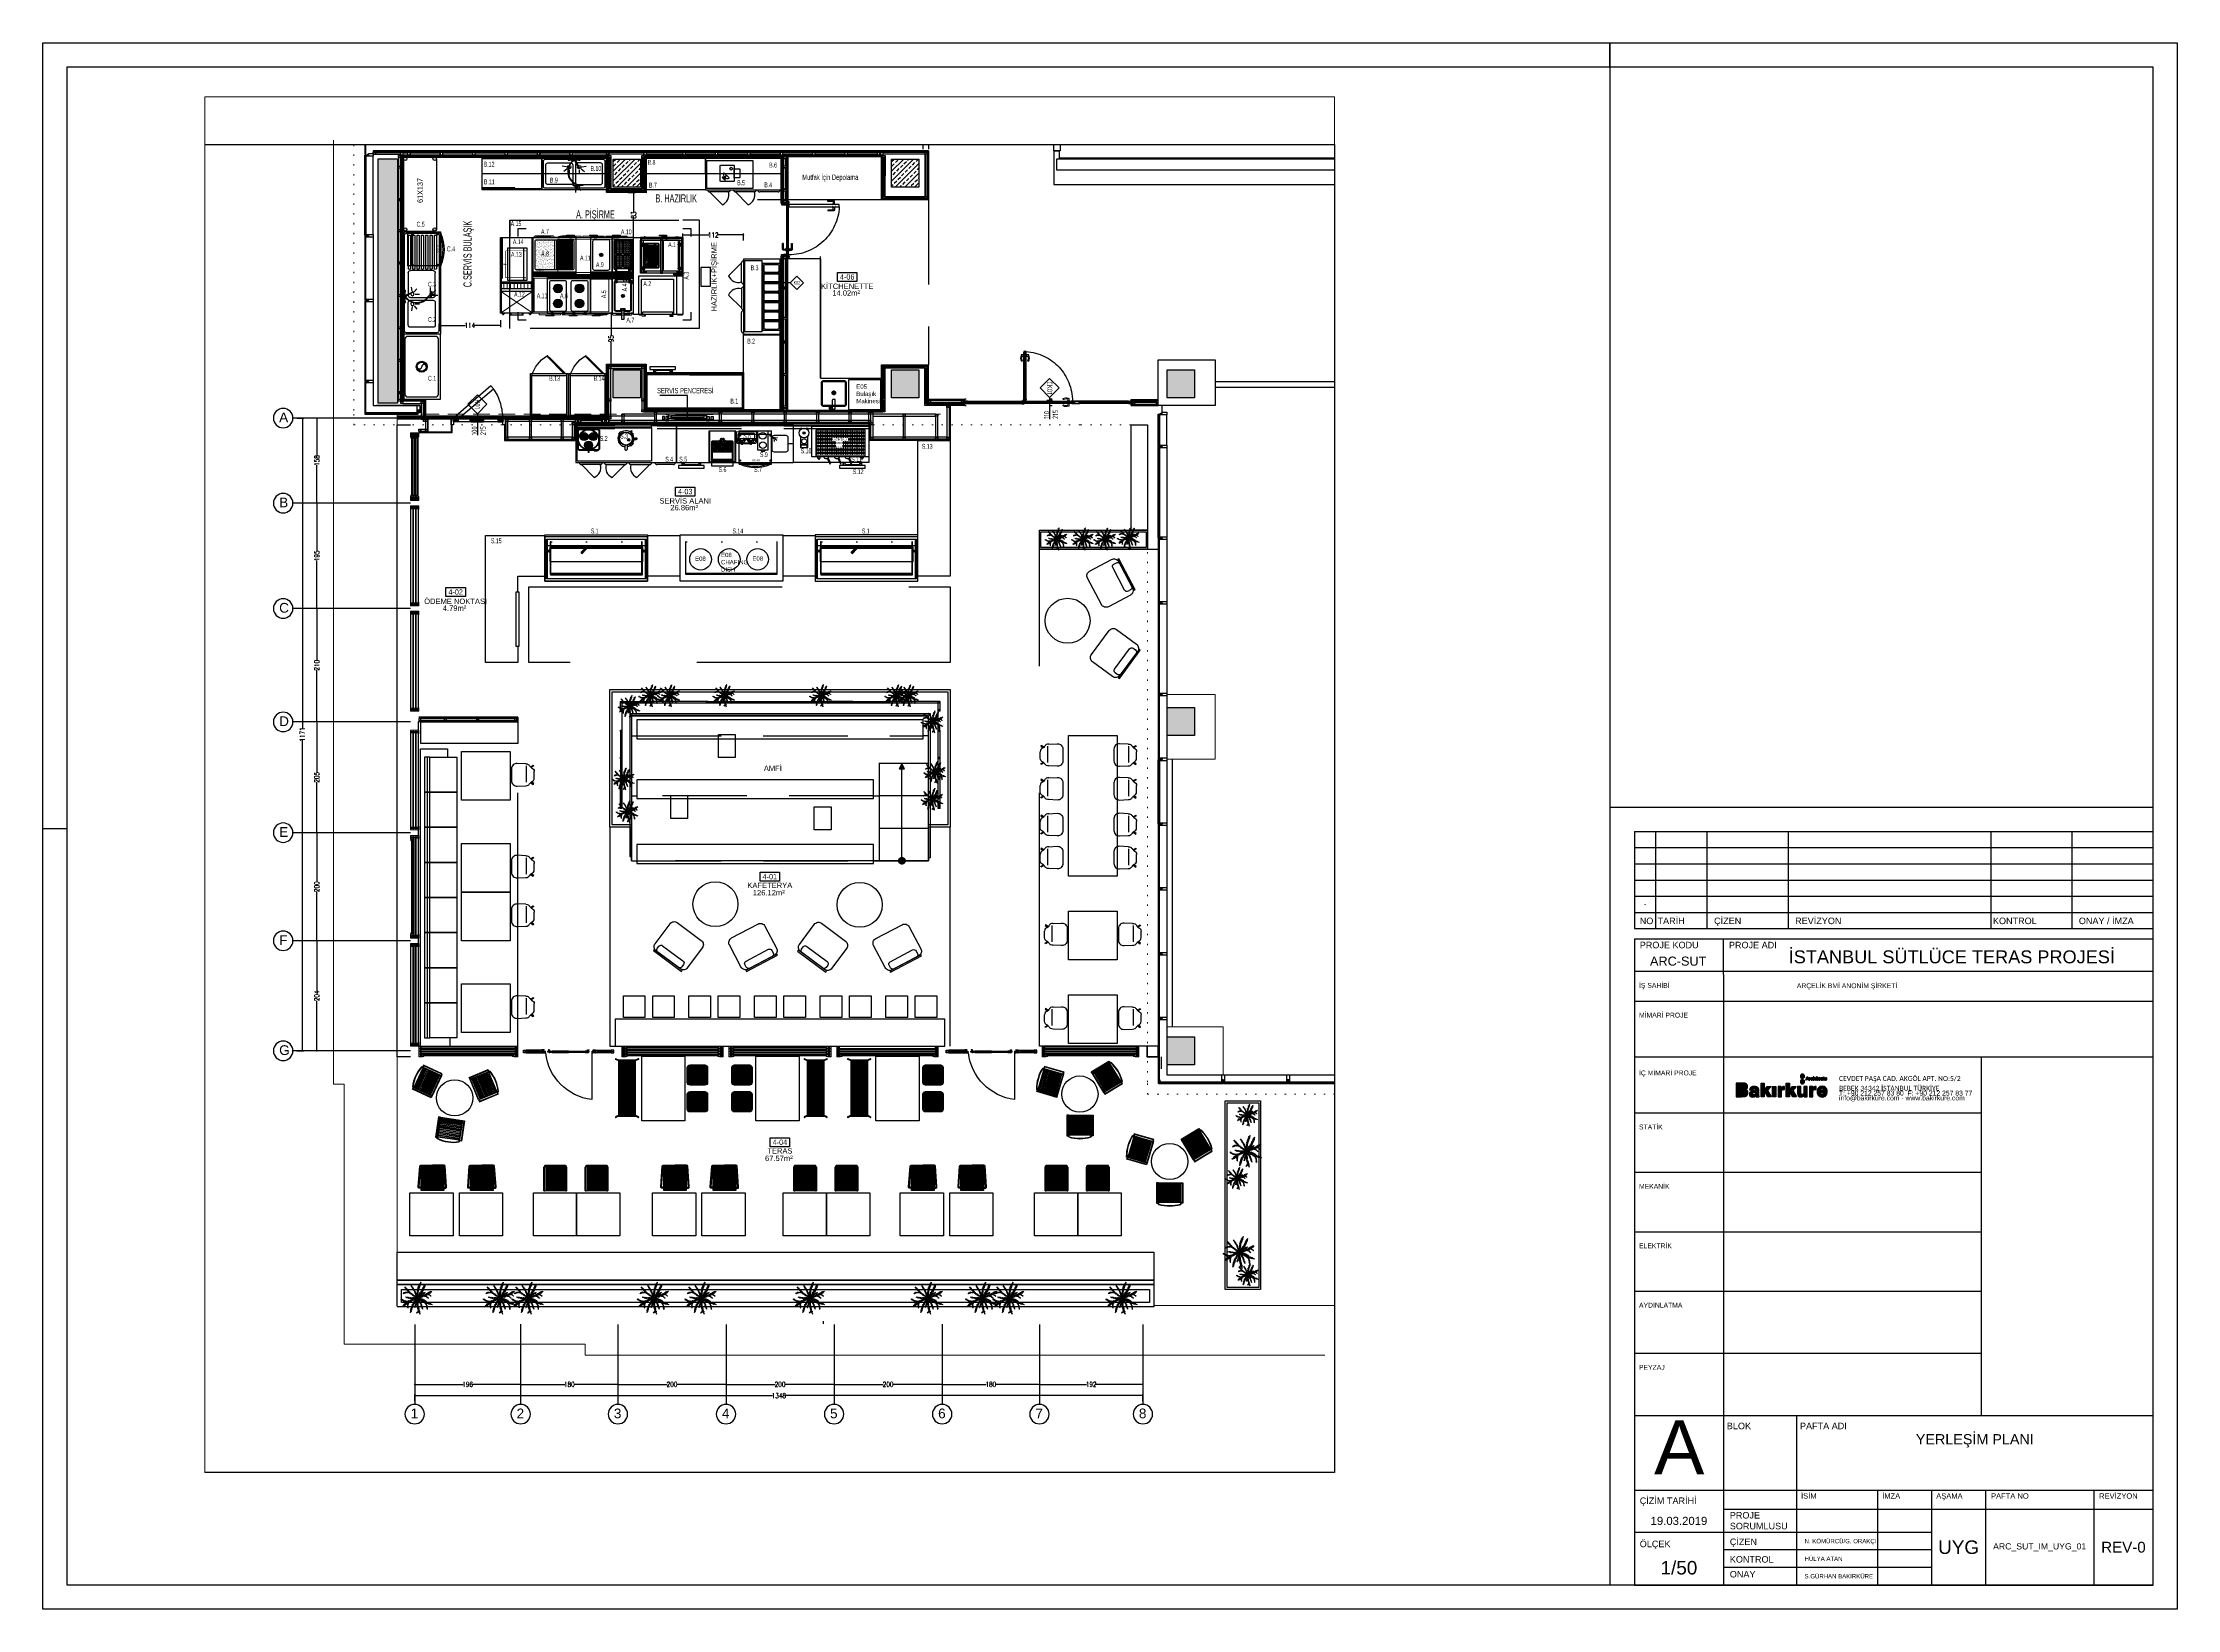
# Paper-space layout 'ARC_SUT_IM_UYG_01' of a CAD drawing. Header units: centimetres. Extents: x 1000 to 1790, y 10 to 590.
# The model-space entities are those that its viewports show. They can reach past a viewport. Long polylines and large blocks are cut down to what shows.
import ezdxf
from ezdxf.enums import TextEntityAlignment as Align
from ezdxf.lldxf.tags import DXFTag

# ---------------------------------------------------------------- set-up
doc = ezdxf.new("R2010")
doc.units = ezdxf.units.CM
doc.header["$LTSCALE"] = 50
doc.set_wipeout_variables(frame=1)
for name, pattern in [('ACAD_ISO03W100', [30, 12, -18]), ('ACAD_ISO07W100', [3, 0, -3]), ('DASHDOT', [1, 0.5, -0.25, 0, -0.25]), ('DASHDOT2', [0.5, 0.25, -0.125, 0, -0.125]), ('DASHED3', [0.2, -0.1, 0.1]), ('DOT2', [0.125, 0, -0.125]), ('HIDDEN', [0.375, 0.25, -0.125]), ('HIDDEN2', [0.1875, 0.125, -0.0625]), ('kesik cizgi', [9.525, 6.35, -3.175])]:
    doc.linetypes.add(name, pattern=pattern)
for name, color, linetype in [('05-ALC', 11, 'Continuous'), ('07 MYCO', 7, 'Continuous'), ('_AVM PARTNERS RENKLENDIRME', 7, 'Continuous'), ('A MUT-TEF', 9, 'Continuous'), ('ANTET', 250, 'Continuous'), ('APO_2D', 254, 'Continuous'), ('APO_3D_C10', 10, 'Continuous'), ('APO_3D_C253', 253, 'Continuous'), ('BA_aks', 5, 'DASHDOT2'), ('BA_duvar-mevcut', 26, 'Continuous'), ('BA_elev2', 9, 'Continuous'), ('BA_elev3', 8, 'Continuous'), ('BA_elev4', 165, 'Continuous'), ('BA_env_landscp', 84, 'Continuous'), ('BA_furn_wet', 152, 'Continuous'), ('BA_glass', 1, 'Continuous'), ('BA_gor3', 163, 'Continuous'), ('BA_gor4', 165, 'Continuous'), ('BA_layout', 11, 'Continuous'), ('BA_mat-ahsap', 30, 'Continuous'), ('BA_mat-alcipan-fx', 45, 'Continuous'), ('BA_mat-alcipan-wr', 91, 'Continuous'), ('BA_mat-cam', 131, 'Continuous'), ('BA_mat-deck', 46, 'Continuous'), ('BA_mat-izolasyon', 8, 'Continuous'), ('BA_mat-mdf-suntalam', 44, 'Continuous'), ('BA_mat-metal', 122, 'Continuous'), ('BA_mat-profil', 122, 'Continuous'), ('BA_mat-seramik', 41, 'Continuous'), ('BA_mat-siva', 145, 'Continuous'), ('BA_mat_metal', 122, 'Continuous'), ('BA_mat_timber', 44, 'Continuous'), ('BA_mob-elektronik', 230, 'Continuous'), ('BA_mob-hareketli', 143, 'Continuous'), ('BA_mob-sabit', 120, 'Continuous'), ('BA_olcu-dis', 185, 'Continuous'), ('BA_pafta', 11, 'Continuous'), ('BA_plan-iz-alt', 8, 'HIDDEN2'), ('BA_plan-iz-ust', 8, 'DOT2'), ('BA_sembol_no-kapi', 12, 'Continuous'), ('BA_str-betonarme', 6, 'Continuous'), ('BA_str-betonarme-tarama', 223, 'Continuous'), ('BA_tarama-ince', 252, 'Continuous'), ('BA_text_material_superpose', 12, 'Continuous'), ('BA_yazi', 7, 'Continuous'), ('LK_ID-ED-01-16_17$0$BA_furn_wet', 152, 'Continuous'), ('MDPL-MAHAL NO', 5, 'Continuous'), ('S2000-002 Çizgi', 7, 'Continuous'), ('TRİMLİNE', 4, 'Continuous')]:
    doc.layers.add(name, color=color, linetype=linetype)
doc.layers.add('BA_guide', color=230, linetype='Continuous', plot=False)
doc.layers.add('BA_kilavuz', color=230, linetype='Continuous', plot=False)
for name, color, linetype, lineweight in [('BA_mat_steel', 244, 'Continuous', 5), ('BA_MECVUT BİNA', 252, 'Continuous', 5), ('BA_Mesh Panel', 8, 'Continuous', 9), ('GRC - Cihaz Altı Ekipman', 2, 'Continuous', 18), ('GRC-cam', 111, 'Continuous', 0), ('GRC-Ekipman', 4, 'Continuous', 25), ('S05_EPDM_Contorno', 31, 'Continuous', 5)]:
    doc.layers.add(name, color=color, linetype=linetype, lineweight=lineweight)
doc.styles.add('antet', font='arial.ttf')
doc.styles.add('dim', font='simplex.shx', dxfattribs={"width": 0.7})
doc.styles.get("Standard").update_dxf_attribs({"font": 'arial.ttf'})
doc.styles.add('style1', font='turkce.shx', dxfattribs={"height": 100})
doc.styles.add('Tago_mahal', font='ARIALN.TTF')
doc.styles.add('text1', font='arial.ttf')
doc.styles.add('text2', font='arial.ttf', dxfattribs={"width": 0.8})
doc.styles.add('text3', font='geniso.shx', dxfattribs={"width": 0.7})
doc.styles.add('UYUM TEXT', font='arial.ttf')
doc.linetypes.add('BATTING', pattern='A,0.00254,-2.54,[134,ltypeshp.shx,S=2.54,R=0,X=-2.54,Y=0],-5.08,[134,ltypeshp.shx,S=2.54,R=180,X=2.54,Y=0],-2.54', length=10.16254)
tags = doc.linetypes.add('DASHED', pattern=[0.75, 0.5, -0.25]).pattern_tags.tags
tags[6:7] = [DXFTag(74, 4), DXFTag(75, 0), DXFTag(340, '0'), DXFTag(46, 1.0), DXFTag(50, 0.0), DXFTag(44, 0.0), DXFTag(45, 0.0)]
tags[4:5] = [DXFTag(74, 4), DXFTag(75, 0), DXFTag(340, '0'), DXFTag(46, 1.0), DXFTag(50, 0.0), DXFTag(44, 0.0), DXFTag(45, 0.0)]
tags = doc.linetypes.add('HIDDENX2', pattern=[19.05, 12.7, -6.35]).pattern_tags.tags
tags[6:7] = [DXFTag(74, 4), DXFTag(75, 0), DXFTag(340, '0'), DXFTag(46, 1.0), DXFTag(50, 0.0), DXFTag(44, 0.0), DXFTag(45, 0.0)]
tags[4:5] = [DXFTag(74, 4), DXFTag(75, 0), DXFTag(340, '0'), DXFTag(46, 1.0), DXFTag(50, 0.0), DXFTag(44, 0.0), DXFTag(45, 0.0)]
doc.dimstyles.new('1_50', dxfattribs={"dimtxt": 9, "dimasz": 3, "dimexe": 3, "dimexo": 0, "dimgap": 1, "dimtad": 0, "dimdec": 0, "dimzin": 11, "dimtxsty": 'dim', "dimblk": 'DOT', "dimcen": 1.5, "dimdle": 1.25, "dimclrt": 2, "dimadec": 0, "dimazin": 0, "dimtfac": 1.25, "dimtdec": 0, "dimtix": 1, "dimtofl": 0, "dimtmove": 1, "dimatfit": 3, "dimldrblk": 'DOT', "dimfxl": 10, "dimfxlon": 1, "dimtolj": 1, "dimtzin": 0, "dimarcsym": 0})
pattern_1 = [(225, (1076.5666, 399.72765), (0.6735192, -0.6735192), []), (225, (1076.1176, 399.72765), (0.6735192, -0.6735192), [])]

psp = doc.layouts.new('ARC_SUT_IM_UYG_01')

msp = doc.modelspace()

# ---------------------------------------------------------------- texts
at = {"layer": 'MDPL-MAHAL NO', "style": 'Tago_mahal', "width": 0.75}
for s, height, p in [('B.11', 9, (2824.7, 4440.9)), ('B.9', 9, (2946.8, 4444.2)), ('B.5', 9, (3293.2, 4439.2)), ('B.4', 9, (3343.4, 4435.3)), ('Mutfak İçin Depolama', 10, (3413.8, 4449)), ('A. PİŞİRME', 15, (2995.2, 4377.8)), ('B. HAZIRLIK', 15, (3142.1, 4407.4)), ('C.5', 9, (2700, 4362.5)), ('A.15', 9, (2874.1, 4363.7)), ('A.7', 9, (2930.3, 4348.8)), ('A.10', 9, (3078.1, 4348.5)), ('C.4', 9, (2756.1, 4316.8)), ('A.13', 9, (2874.7, 4306.7)), ('A.14', 9, (2878.2, 4330.2)), ('A.8', 9, (2930.4, 4307.6)), ('A.11', 9, (3002.4, 4300.1)), ('A.1', 9, (3165.5, 4324.8, 56.9)), ('A.9', 9, (3031.9, 4287.7)), ('B.3', 9, (3318.2, 4281.9)), ('C.3', 9, (2721.2, 4251.4)), ('A.12', 9, (2880.4, 4232.8)), ('A.11', 9, (2922.4, 4230.1)), ('A.6', 9, (2965.5, 4230.1)), ('A.2', 9, (3119.7, 4252.6)), ('C.2', 9, (2721.2, 4186.2)), ('A.7', 9, (3088.4, 4185.1)), ('B.2', 9, (3311.9, 4146.1)), ('C.1', 9, (2721.2, 4077.3)), ('B.13', 9, (2945.4, 4077.3)), ('SERVİS PENCERESİ', 10, (3145.2, 4054)), ('S.2', 9, (3039.1, 3965.9)), ('S.3', 9, (3076.8, 3970.3)), ('S.8', 9, (3304.4, 3970.6)), ('S.10', 9, (3410.9, 3943)), ('S.4', 9, (3160.3, 3927.5)), ('S.5', 9, (3186.1, 3927.5)), ('S.6', 9, (3258.9, 3908.4)), ('S.7', 9, (3324.6, 3908.4)), ('S.9', 9, (3335.4, 3936)), ('S.11', 9, (3504.4, 3927.5)), ('S.12', 9, (3507.3, 3904.5)), ('S.1', 9, (3022.4, 3794.7)), ('S.14', 9, (3284.5, 3794.7)), ('S.1', 9, (3524, 3794.7)), ('S.15', 9, (2837.5, 3776.6))]:
    msp.add_text(s, height=height, dxfattribs=at).set_placement(p)
for s, height, p in [('C.SERVİS BULAŞIK', 15, (2801.8, 4250.5)), ('A.3', 9, (3203.5, 4264.5)), ('A.5', 9, (3050.8, 4230.2)), ('A.4', 9, (3089.4, 4242.7))]:
    msp.add_text(s, height=height, rotation=90, dxfattribs=at).set_placement(p)

# ---------------------------------------------------------------- blocks, each defined once
blk = doc.blocks.new('*U53')
for p, q in [((-2100, 5800), (-2100, 90)), ((-2100, 5710), (-2100, 5800)), ((-7810, 90), (-7810, 5710)), ((-7810, 5710), (-90, 5710)), ((-90, 5710), (-90, 90)), ((-7810, 2890), (-7900, 2890)), ((-90, 90), (-7810, 90))]:
    blk.add_line(p, q)
blk.add_lwpolyline([(-7900, 0), (-7900, 5800), (0, 5800), (0, 0)], close=True)
blk = doc.blocks.new('logo')
h = blk.add_hatch(color=256)
h.dxf.hatch_style = 1
edge = h.paths.add_edge_path()
edge.add_spline(control_points=[(64.8, 30.5), (64.8, 28.8), (63.3, 27.4), (61.6, 27.4), (59.9, 27.4), (58.5, 28.8), (58.5, 30.5), (58.5, 32.3), (59.9, 33.7), (61.6, 33.7), (63.3, 33.7), (64.8, 32.3), (64.8, 30.5)], knot_values=[0, 0, 0, 0, 1, 1, 1, 2, 2, 2, 3, 3, 3, 4, 4, 4, 4], degree=3, periodic=0)
edge = h.paths.add_edge_path()
edge.add_spline(control_points=[(64.8, 22.2), (64.8, 20.5), (63.3, 19), (61.6, 19), (59.9, 19), (58.5, 20.5), (58.5, 22.2), (58.5, 23.9), (59.9, 25.3), (61.6, 25.3), (63.3, 25.3), (64.8, 23.9), (64.8, 22.2)], knot_values=[0, 0, 0, 0, 1, 1, 1, 2, 2, 2, 3, 3, 3, 4, 4, 4, 4], degree=3, periodic=0)
h.paths.add_polyline_path([(69.5, 29.5), (68.4, 29.5), (66.7, 24.8), (67.7, 24.8), (68, 25.8), (69.8, 25.8), (70.2, 24.8), (71.2, 24.8)])
h.paths.add_polyline_path([(68.3, 26.6), (68.9, 28.6), (69.6, 26.6)], flags=16)
edge = h.paths.add_edge_path()
edge.add_spline(control_points=[(72.5, 25.7), (72.5, 26.2), (72.5, 26.7), (72.5, 26.7), (72.5, 27.2), (72.8, 27.5), (73.3, 27.5)], knot_values=[1, 1, 1, 1, 1.5, 1.5, 1.5, 2.5, 2.5, 2.5, 2.5], degree=3, periodic=0)
edge.add_spline(control_points=[(73.3, 27.5), (73.3, 27.5), (73.6, 27.5), (73.6, 27.5), (73.6, 27.5), (73.6, 27.7), (73.6, 27.9)], knot_values=[8.5, 8.5, 8.5, 8.5, 9.5, 9.5, 9.5, 10, 10, 10, 10], degree=3, periodic=0)
edge.add_spline(control_points=[(73.6, 27.9), (73.6, 28.2), (73.6, 28.4), (73.6, 28.4), (73.1, 28.4), (72.7, 28.2), (72.5, 27.7)], knot_values=[7, 7, 7, 7, 7.5, 7.5, 7.5, 8.5, 8.5, 8.5, 8.5], degree=3, periodic=0)
edge.add_spline(control_points=[(72.5, 27.7), (72.5, 27.7), (72.5, 28.3), (72.5, 28.3), (72.5, 28.3), (72.3, 28.3), (72, 28.3)], knot_values=[5.5, 5.5, 5.5, 5.5, 6.5, 6.5, 6.5, 7, 7, 7, 7], degree=3, periodic=0)
edge.add_spline(control_points=[(72, 28.3), (71.8, 28.3), (71.6, 28.3), (71.6, 28.3), (71.6, 28.3), (71.6, 27.4), (71.6, 26.6)], knot_values=[4.5, 4.5, 4.5, 4.5, 5, 5, 5, 5.5, 5.5, 5.5, 5.5], degree=3, periodic=0)
edge.add_spline(control_points=[(71.6, 26.6), (71.6, 25.7), (71.6, 24.8), (71.6, 24.8), (71.6, 24.8), (71.8, 24.8), (72.1, 24.8)], knot_values=[3.5, 3.5, 3.5, 3.5, 4, 4, 4, 4.5, 4.5, 4.5, 4.5], degree=3, periodic=0)
edge.add_spline(control_points=[(72.1, 24.8), (72.3, 24.8), (72.5, 24.8), (72.5, 24.8), (72.5, 24.8), (72.5, 25.3), (72.5, 25.7)], knot_values=[2.5, 2.5, 2.5, 2.5, 3, 3, 3, 3.5, 3.5, 3.5, 3.5], degree=3, periodic=0)
edge = h.paths.add_edge_path()
edge.add_spline(control_points=[(76.7, 25.1), (77, 25.3), (77.1, 25.7), (77.2, 26.1)], knot_values=[0, 0, 0, 0, 1, 1, 1, 1], degree=3, periodic=0)
edge.add_spline(control_points=[(77.2, 26.1), (77.2, 26.1), (76.9, 26.1), (76.7, 26.1)], knot_values=[13.5, 13.5, 13.5, 13.5, 14, 14, 14, 14], degree=3, periodic=0)
edge.add_spline(control_points=[(76.7, 26.1), (76.5, 26.1), (76.2, 26.1), (76.2, 26.1), (76.2, 25.7), (76, 25.5), (75.6, 25.5)], knot_values=[12, 12, 12, 12, 12.5, 12.5, 12.5, 13.5, 13.5, 13.5, 13.5], degree=3, periodic=0)
edge.add_spline(control_points=[(75.6, 25.5), (75.2, 25.5), (74.9, 25.9), (74.9, 26.5)], knot_values=[11, 11, 11, 11, 12, 12, 12, 12], degree=3, periodic=0)
edge.add_spline(control_points=[(74.9, 26.5), (74.9, 27.3), (75.2, 27.6), (75.6, 27.6)], knot_values=[10, 10, 10, 10, 11, 11, 11, 11], degree=3, periodic=0)
edge.add_spline(control_points=[(75.6, 27.6), (76, 27.6), (76.2, 27.5), (76.2, 27.1)], knot_values=[9, 9, 9, 9, 10, 10, 10, 10], degree=3, periodic=0)
edge.add_spline(control_points=[(76.2, 27.1), (76.2, 27.1), (77.2, 27.1), (77.2, 27.1), (77.1, 27.5), (77, 27.8), (76.7, 28.1)], knot_values=[7, 7, 7, 7, 8, 8, 8, 9, 9, 9, 9], degree=3, periodic=0)
edge.add_spline(control_points=[(76.7, 28.1), (76.4, 28.3), (76.1, 28.4), (75.6, 28.4)], knot_values=[6, 6, 6, 6, 7, 7, 7, 7], degree=3, periodic=0)
edge.add_spline(control_points=[(75.6, 28.4), (75.1, 28.4), (74.7, 28.3), (74.4, 27.9)], knot_values=[5, 5, 5, 5, 6, 6, 6, 6], degree=3, periodic=0)
edge.add_spline(control_points=[(74.4, 27.9), (74.1, 27.6), (74, 27.1), (74, 26.6)], knot_values=[4, 4, 4, 4, 5, 5, 5, 5], degree=3, periodic=0)
edge.add_spline(control_points=[(74, 26.6), (74, 26), (74.1, 25.5), (74.4, 25.2)], knot_values=[3, 3, 3, 3, 4, 4, 4, 4], degree=3, periodic=0)
edge.add_spline(control_points=[(74.4, 25.2), (74.7, 24.9), (75.1, 24.7), (75.6, 24.7)], knot_values=[2, 2, 2, 2, 3, 3, 3, 3], degree=3, periodic=0)
edge.add_spline(control_points=[(75.6, 24.7), (76, 24.7), (76.4, 24.8), (76.7, 25.1)], knot_values=[1, 1, 1, 1, 2, 2, 2, 2], degree=3, periodic=0)
edge = h.paths.add_edge_path()
edge.add_spline(control_points=[(78.7, 25.8), (78.7, 26.4), (78.7, 26.9), (78.7, 26.9), (78.7, 27.1), (78.8, 27.3), (78.9, 27.4)], knot_values=[5, 5, 5, 5, 5.5, 5.5, 5.5, 6.5, 6.5, 6.5, 6.5], degree=3, periodic=0)
edge.add_spline(control_points=[(78.9, 27.4), (79, 27.6), (79.2, 27.6), (79.4, 27.6)], knot_values=[4, 4, 4, 4, 5, 5, 5, 5], degree=3, periodic=0)
edge.add_spline(control_points=[(79.4, 27.6), (79.7, 27.6), (79.8, 27.5), (79.9, 27.4)], knot_values=[3, 3, 3, 3, 4, 4, 4, 4], degree=3, periodic=0)
edge.add_spline(control_points=[(79.9, 27.4), (80, 27.3), (80, 27), (80, 26.6)], knot_values=[2, 2, 2, 2, 3, 3, 3, 3], degree=3, periodic=0)
edge.add_spline(control_points=[(80, 26.6), (80, 26.6), (80, 24.8), (80, 24.8), (80, 24.8), (80.2, 24.8), (80.4, 24.8)], knot_values=[0.5, 0.5, 0.5, 0.5, 1.5, 1.5, 1.5, 2, 2, 2, 2], degree=3, periodic=0)
edge.add_spline(control_points=[(80.4, 24.8), (80.7, 24.8), (80.9, 24.8), (80.9, 24.8), (80.9, 24.8), (80.9, 25.4), (80.9, 25.9)], knot_values=[15.5, 15.5, 15.5, 15.5, 16, 16, 16, 16.5, 16.5, 16.5, 16.5], degree=3, periodic=0)
edge.add_spline(control_points=[(80.9, 25.9), (80.9, 26.5), (80.9, 27.1), (80.9, 27.1), (80.9, 27.3), (80.9, 27.5), (80.9, 27.6)], knot_values=[14, 14, 14, 14, 14.5, 14.5, 14.5, 15.5, 15.5, 15.5, 15.5], degree=3, periodic=0)
edge.add_spline(control_points=[(80.9, 27.6), (80.9, 27.7), (80.8, 27.9), (80.7, 28)], knot_values=[13, 13, 13, 13, 14, 14, 14, 14], degree=3, periodic=0)
edge.add_spline(control_points=[(80.7, 28), (80.5, 28.3), (80.2, 28.4), (79.8, 28.4)], knot_values=[12, 12, 12, 12, 13, 13, 13, 13], degree=3, periodic=0)
edge.add_spline(control_points=[(79.8, 28.4), (79.3, 28.4), (79, 28.2), (78.7, 27.9)], knot_values=[11, 11, 11, 11, 12, 12, 12, 12], degree=3, periodic=0)
edge.add_spline(control_points=[(78.7, 27.9), (78.7, 27.9), (78.7, 29.5), (78.7, 29.5), (78.7, 29.5), (78.5, 29.5), (78.2, 29.5)], knot_values=[9.5, 9.5, 9.5, 9.5, 10.5, 10.5, 10.5, 11, 11, 11, 11], degree=3, periodic=0)
edge.add_spline(control_points=[(78.2, 29.5), (78, 29.5), (77.8, 29.5), (77.8, 29.5), (77.8, 29.5), (77.8, 28.4), (77.8, 27.2)], knot_values=[8.5, 8.5, 8.5, 8.5, 9, 9, 9, 9.5, 9.5, 9.5, 9.5], degree=3, periodic=0)
edge.add_spline(control_points=[(77.8, 27.2), (77.8, 26), (77.8, 24.8), (77.8, 24.8), (77.8, 24.8), (78, 24.8), (78.2, 24.8)], knot_values=[7.5, 7.5, 7.5, 7.5, 8, 8, 8, 8.5, 8.5, 8.5, 8.5], degree=3, periodic=0)
edge.add_spline(control_points=[(78.2, 24.8), (78.5, 24.8), (78.7, 24.8), (78.7, 24.8), (78.7, 24.8), (78.7, 25.3), (78.7, 25.8)], knot_values=[6.5, 6.5, 6.5, 6.5, 7, 7, 7, 7.5, 7.5, 7.5, 7.5], degree=3, periodic=0)
h.paths.add_polyline_path([(82.7, 28.3), (81.8, 28.3), (81.8, 24.8), (82.7, 24.8)])
h.paths.add_polyline_path([(82.7, 29.5), (81.8, 29.5), (81.8, 28.7), (82.7, 28.7)])
edge = h.paths.add_edge_path()
edge.add_spline(control_points=[(84.8, 27.7), (84.9, 27.7), (85.1, 27.7), (85.1, 27.7), (85.1, 27.7), (85.1, 27.8), (85.1, 28)], knot_values=[12.5, 12.5, 12.5, 12.5, 13, 13, 13, 13.5, 13.5, 13.5, 13.5], degree=3, periodic=0)
edge.add_spline(control_points=[(85.1, 28), (85.1, 28.1), (85.1, 28.3), (85.1, 28.3), (85.1, 28.3), (84.9, 28.3), (84.8, 28.3)], knot_values=[11.5, 11.5, 11.5, 11.5, 12, 12, 12, 12.5, 12.5, 12.5, 12.5], degree=3, periodic=0)
edge.add_spline(control_points=[(84.8, 28.3), (84.7, 28.3), (84.5, 28.3), (84.5, 28.3), (84.5, 28.3), (84.5, 28.5), (84.5, 28.8)], knot_values=[10.5, 10.5, 10.5, 10.5, 11, 11, 11, 11.5, 11.5, 11.5, 11.5], degree=3, periodic=0)
edge.add_spline(control_points=[(84.5, 28.8), (84.5, 29), (84.5, 29.3), (84.5, 29.3), (84.5, 29.3), (84.3, 29.3), (84.1, 29.3)], knot_values=[9.5, 9.5, 9.5, 9.5, 10, 10, 10, 10.5, 10.5, 10.5, 10.5], degree=3, periodic=0)
edge.add_spline(control_points=[(84.1, 29.3), (83.8, 29.3), (83.6, 29.3), (83.6, 29.3), (83.6, 29.3), (83.6, 29), (83.6, 28.8)], knot_values=[8.5, 8.5, 8.5, 8.5, 9, 9, 9, 9.5, 9.5, 9.5, 9.5], degree=3, periodic=0)
edge.add_spline(control_points=[(83.6, 28.8), (83.6, 28.5), (83.6, 28.3), (83.6, 28.3), (83.6, 28.3), (83.5, 28.3), (83.4, 28.3)], knot_values=[7.5, 7.5, 7.5, 7.5, 8, 8, 8, 8.5, 8.5, 8.5, 8.5], degree=3, periodic=0)
edge.add_spline(control_points=[(83.4, 28.3), (83.3, 28.3), (83.2, 28.3), (83.2, 28.3), (83.2, 28.3), (83.2, 28.1), (83.2, 28)], knot_values=[6.5, 6.5, 6.5, 6.5, 7, 7, 7, 7.5, 7.5, 7.5, 7.5], degree=3, periodic=0)
edge.add_spline(control_points=[(83.2, 28), (83.2, 27.8), (83.2, 27.7), (83.2, 27.7), (83.2, 27.7), (83.3, 27.7), (83.4, 27.7)], knot_values=[5.5, 5.5, 5.5, 5.5, 6, 6, 6, 6.5, 6.5, 6.5, 6.5], degree=3, periodic=0)
edge.add_spline(control_points=[(83.4, 27.7), (83.5, 27.7), (83.6, 27.7), (83.6, 27.7), (83.6, 27.7), (83.6, 27.2), (83.6, 26.7)], knot_values=[4.5, 4.5, 4.5, 4.5, 5, 5, 5, 5.5, 5.5, 5.5, 5.5], degree=3, periodic=0)
edge.add_spline(control_points=[(83.6, 26.7), (83.6, 26.2), (83.6, 25.8), (83.6, 25.8), (83.6, 25.4), (83.7, 25.1), (83.8, 25)], knot_values=[3, 3, 3, 3, 3.5, 3.5, 3.5, 4.5, 4.5, 4.5, 4.5], degree=3, periodic=0)
edge.add_spline(control_points=[(83.8, 25), (83.9, 24.8), (84.2, 24.8), (84.6, 24.8)], knot_values=[2, 2, 2, 2, 3, 3, 3, 3], degree=3, periodic=0)
edge.add_spline(control_points=[(84.6, 24.8), (84.6, 24.8), (84.7, 24.8), (84.8, 24.8)], knot_values=[1, 1, 1, 1, 2, 2, 2, 2], degree=3, periodic=0)
edge.add_spline(control_points=[(84.8, 24.8), (84.9, 24.8), (85, 24.8), (85.1, 24.8)], knot_values=[0, 0, 0, 0, 1, 1, 1, 1], degree=3, periodic=0)
edge.add_spline(control_points=[(85.1, 24.8), (85.1, 24.8), (85.1, 24.8), (85.1, 24.9)], knot_values=[18.749985, 18.749985, 18.749985, 18.749985, 19, 19, 19, 19], degree=3, periodic=0)
edge.add_spline(control_points=[(85.1, 24.9), (85.1, 25), (85.1, 25), (85.1, 25.1)], knot_values=[18.49999, 18.49999, 18.49999, 18.49999, 18.749985, 18.749985, 18.749985, 18.749985], degree=3, periodic=0)
edge.add_spline(control_points=[(85.1, 25.1), (85.1, 25.2), (85.1, 25.2), (85.1, 25.3)], knot_values=[18.374993, 18.374993, 18.374993, 18.374993, 18.49999, 18.49999, 18.49999, 18.49999], degree=3, periodic=0)
edge.add_spline(control_points=[(85.1, 25.3), (85.1, 25.3), (85.1, 25.3), (85.1, 25.4)], knot_values=[18.249995, 18.249995, 18.249995, 18.249995, 18.374993, 18.374993, 18.374993, 18.374993], degree=3, periodic=0)
edge.add_spline(control_points=[(85.1, 25.4), (85.1, 25.4), (85.1, 25.4), (85.1, 25.4)], knot_values=[18.187496, 18.187496, 18.187496, 18.187496, 18.249995, 18.249995, 18.249995, 18.249995], degree=3, periodic=0)
edge.add_spline(control_points=[(85.1, 25.4), (85.1, 25.4), (85.1, 25.4), (85.1, 25.5)], knot_values=[18.124997, 18.124997, 18.124997, 18.124997, 18.187496, 18.187496, 18.187496, 18.187496], degree=3, periodic=0)
edge.add_spline(control_points=[(85.1, 25.5), (85.1, 25.5), (85.1, 25.5), (85.1, 25.5)], knot_values=[18.093748, 18.093748, 18.093748, 18.093748, 18.124997, 18.124997, 18.124997, 18.124997], degree=3, periodic=0)
edge.add_spline(control_points=[(85.1, 25.5), (85.1, 25.5), (84.9, 25.5), (84.9, 25.5)], knot_values=[17.00002, 17.00002, 17.00002, 17.00002, 18, 18, 18, 18], degree=3, periodic=0)
edge.add_spline(control_points=[(84.9, 25.5), (84.9, 25.5), (84.9, 25.5), (84.9, 25.5), (84.7, 25.5), (84.7, 25.5), (84.6, 25.5)], knot_values=[16, 16, 16, 16, 16.00002, 16.00002, 16.00002, 17.00002, 17.00002, 17.00002, 17.00002], degree=3, periodic=0)
edge.add_spline(control_points=[(84.6, 25.5), (84.6, 25.5), (84.5, 25.6), (84.5, 25.7)], knot_values=[15, 15, 15, 15, 16, 16, 16, 16], degree=3, periodic=0)
edge.add_spline(control_points=[(84.5, 25.7), (84.5, 25.7), (84.5, 27.7), (84.5, 27.7), (84.5, 27.7), (84.7, 27.7), (84.8, 27.7)], knot_values=[13.5, 13.5, 13.5, 13.5, 14.5, 14.5, 14.5, 15, 15, 15, 15], degree=3, periodic=0)
edge = h.paths.add_edge_path()
edge.add_spline(control_points=[(88.8, 26.5), (88.8, 27.2), (88.6, 27.6), (88.3, 27.9)], knot_values=[11, 11, 11, 11, 12, 12, 12, 12], degree=3, periodic=0)
edge.add_spline(control_points=[(88.3, 27.9), (88, 28.3), (87.6, 28.4), (87.1, 28.4)], knot_values=[10, 10, 10, 10, 11, 11, 11, 11], degree=3, periodic=0)
edge.add_spline(control_points=[(87.1, 28.4), (86.6, 28.4), (86.2, 28.3), (85.9, 27.9)], knot_values=[9, 9, 9, 9, 10, 10, 10, 10], degree=3, periodic=0)
edge.add_spline(control_points=[(85.9, 27.9), (85.6, 27.6), (85.4, 27.2), (85.4, 26.6)], knot_values=[8, 8, 8, 8, 9, 9, 9, 9], degree=3, periodic=0)
edge.add_spline(control_points=[(85.4, 26.6), (85.4, 26), (85.6, 25.5), (85.9, 25.2)], knot_values=[7, 7, 7, 7, 8, 8, 8, 8], degree=3, periodic=0)
edge.add_spline(control_points=[(85.9, 25.2), (86.2, 24.9), (86.6, 24.7), (87.1, 24.7)], knot_values=[6, 6, 6, 6, 7, 7, 7, 7], degree=3, periodic=0)
edge.add_spline(control_points=[(87.1, 24.7), (87.5, 24.7), (87.8, 24.8), (88.1, 25)], knot_values=[5, 5, 5, 5, 6, 6, 6, 6], degree=3, periodic=0)
edge.add_spline(control_points=[(88.1, 25), (88.4, 25.2), (88.6, 25.5), (88.7, 25.9)], knot_values=[4, 4, 4, 4, 5, 5, 5, 5], degree=3, periodic=0)
edge.add_spline(control_points=[(88.7, 25.9), (88.7, 25.9), (87.8, 25.9), (87.8, 25.9), (87.7, 25.6), (87.4, 25.5), (87.1, 25.5)], knot_values=[2, 2, 2, 2, 3, 3, 3, 4, 4, 4, 4], degree=3, periodic=0)
edge.add_spline(control_points=[(87.1, 25.5), (86.7, 25.5), (86.4, 25.8), (86.4, 26.3)], knot_values=[1, 1, 1, 1, 2, 2, 2, 2], degree=3, periodic=0)
edge.add_spline(control_points=[(86.4, 26.3), (86.4, 26.3), (88.7, 26.3), (88.7, 26.3)], knot_values=[0, 0, 0, 0, 1, 1, 1, 1], degree=3, periodic=0)
edge.add_spline(control_points=[(88.7, 26.3), (88.8, 26.4), (88.8, 26.5), (88.8, 26.5)], knot_values=[12, 12, 12, 12, 13, 13, 13, 13], degree=3, periodic=0)
edge = h.paths.add_edge_path(flags=16)
edge.add_spline(control_points=[(87.1, 26.9), (86.8, 26.9), (86.4, 26.9), (86.4, 26.9), (86.4, 27.4), (86.7, 27.7), (87.1, 27.7)], knot_values=[1, 1, 1, 1, 1.5, 1.5, 1.5, 2.5, 2.5, 2.5, 2.5], degree=3, periodic=0)
edge.add_spline(control_points=[(87.1, 27.7), (87.5, 27.7), (87.8, 27.4), (87.8, 26.9)], knot_values=[0, 0, 0, 0, 1, 1, 1, 1], degree=3, periodic=0)
edge.add_spline(control_points=[(87.8, 26.9), (87.8, 26.9), (87.4, 26.9), (87.1, 26.9)], knot_values=[2.5, 2.5, 2.5, 2.5, 3, 3, 3, 3], degree=3, periodic=0)
edge = h.paths.add_edge_path()
edge.add_spline(control_points=[(90.2, 26.5), (90.2, 27.3), (90.4, 27.6), (90.9, 27.6)], knot_values=[10, 10, 10, 10, 11, 11, 11, 11], degree=3, periodic=0)
edge.add_spline(control_points=[(90.9, 27.6), (91.2, 27.6), (91.4, 27.5), (91.5, 27.1)], knot_values=[9, 9, 9, 9, 10, 10, 10, 10], degree=3, periodic=0)
edge.add_spline(control_points=[(91.5, 27.1), (91.5, 27.1), (92.4, 27.1), (92.4, 27.1), (92.4, 27.5), (92.2, 27.8), (91.9, 28.1)], knot_values=[7, 7, 7, 7, 8, 8, 8, 9, 9, 9, 9], degree=3, periodic=0)
edge.add_spline(control_points=[(91.9, 28.1), (91.7, 28.3), (91.3, 28.4), (90.9, 28.4)], knot_values=[6, 6, 6, 6, 7, 7, 7, 7], degree=3, periodic=0)
edge.add_spline(control_points=[(90.9, 28.4), (90.3, 28.4), (89.9, 28.3), (89.6, 27.9)], knot_values=[5, 5, 5, 5, 6, 6, 6, 6], degree=3, periodic=0)
edge.add_spline(control_points=[(89.6, 27.9), (89.3, 27.6), (89.2, 27.1), (89.2, 26.6)], knot_values=[4, 4, 4, 4, 5, 5, 5, 5], degree=3, periodic=0)
edge.add_spline(control_points=[(89.2, 26.6), (89.2, 26), (89.3, 25.5), (89.6, 25.2)], knot_values=[3, 3, 3, 3, 4, 4, 4, 4], degree=3, periodic=0)
edge.add_spline(control_points=[(89.6, 25.2), (89.9, 24.9), (90.3, 24.7), (90.8, 24.7)], knot_values=[2, 2, 2, 2, 3, 3, 3, 3], degree=3, periodic=0)
edge.add_spline(control_points=[(90.8, 24.7), (91.3, 24.7), (91.6, 24.8), (91.9, 25.1)], knot_values=[1, 1, 1, 1, 2, 2, 2, 2], degree=3, periodic=0)
edge.add_spline(control_points=[(91.9, 25.1), (92.2, 25.3), (92.4, 25.7), (92.4, 26.1)], knot_values=[0, 0, 0, 0, 1, 1, 1, 1], degree=3, periodic=0)
edge.add_spline(control_points=[(92.4, 26.1), (92.4, 26.1), (92.2, 26.1), (92, 26.1)], knot_values=[13.5, 13.5, 13.5, 13.5, 14, 14, 14, 14], degree=3, periodic=0)
edge.add_spline(control_points=[(92, 26.1), (91.7, 26.1), (91.5, 26.1), (91.5, 26.1), (91.4, 25.7), (91.2, 25.5), (90.9, 25.5)], knot_values=[12, 12, 12, 12, 12.5, 12.5, 12.5, 13.5, 13.5, 13.5, 13.5], degree=3, periodic=0)
edge.add_spline(control_points=[(90.9, 25.5), (90.4, 25.5), (90.2, 25.9), (90.2, 26.5)], knot_values=[11, 11, 11, 11, 12, 12, 12, 12], degree=3, periodic=0)
edge = h.paths.add_edge_path()
edge.add_spline(control_points=[(94, 25.7), (94, 25.7), (94, 27.7), (94, 27.7), (94, 27.7), (94.2, 27.7), (94.3, 27.7)], knot_values=[13.5, 13.5, 13.5, 13.5, 14.5, 14.5, 14.5, 15, 15, 15, 15], degree=3, periodic=0)
edge.add_spline(control_points=[(94.3, 27.7), (94.4, 27.7), (94.6, 27.7), (94.6, 27.7), (94.6, 27.7), (94.6, 27.8), (94.6, 28)], knot_values=[12.5, 12.5, 12.5, 12.5, 13, 13, 13, 13.5, 13.5, 13.5, 13.5], degree=3, periodic=0)
edge.add_spline(control_points=[(94.6, 28), (94.6, 28.1), (94.6, 28.3), (94.6, 28.3), (94.6, 28.3), (94.4, 28.3), (94.3, 28.3)], knot_values=[11.5, 11.5, 11.5, 11.5, 12, 12, 12, 12.5, 12.5, 12.5, 12.5], degree=3, periodic=0)
edge.add_spline(control_points=[(94.3, 28.3), (94.2, 28.3), (94, 28.3), (94, 28.3), (94, 28.3), (94, 28.5), (94, 28.8)], knot_values=[10.5, 10.5, 10.5, 10.5, 11, 11, 11, 11.5, 11.5, 11.5, 11.5], degree=3, periodic=0)
edge.add_spline(control_points=[(94, 28.8), (94, 29), (94, 29.3), (94, 29.3), (94, 29.3), (93.8, 29.3), (93.6, 29.3)], knot_values=[9.5, 9.5, 9.5, 9.5, 10, 10, 10, 10.5, 10.5, 10.5, 10.5], degree=3, periodic=0)
edge.add_spline(control_points=[(93.6, 29.3), (93.3, 29.3), (93.1, 29.3), (93.1, 29.3), (93.1, 29.3), (93.1, 29), (93.1, 28.8)], knot_values=[8.5, 8.5, 8.5, 8.5, 9, 9, 9, 9.5, 9.5, 9.5, 9.5], degree=3, periodic=0)
edge.add_spline(control_points=[(93.1, 28.8), (93.1, 28.5), (93.1, 28.3), (93.1, 28.3), (93.1, 28.3), (93, 28.3), (92.9, 28.3)], knot_values=[7.5, 7.5, 7.5, 7.5, 8, 8, 8, 8.5, 8.5, 8.5, 8.5], degree=3, periodic=0)
edge.add_spline(control_points=[(92.9, 28.3), (92.8, 28.3), (92.6, 28.3), (92.6, 28.3), (92.6, 28.3), (92.6, 28.1), (92.6, 28)], knot_values=[6.5, 6.5, 6.5, 6.5, 7, 7, 7, 7.5, 7.5, 7.5, 7.5], degree=3, periodic=0)
edge.add_spline(control_points=[(92.6, 28), (92.6, 27.8), (92.6, 27.7), (92.6, 27.7), (92.6, 27.7), (92.8, 27.7), (92.9, 27.7)], knot_values=[5.5, 5.5, 5.5, 5.5, 6, 6, 6, 6.5, 6.5, 6.5, 6.5], degree=3, periodic=0)
edge.add_spline(control_points=[(92.9, 27.7), (93, 27.7), (93.1, 27.7), (93.1, 27.7), (93.1, 27.7), (93.1, 27.2), (93.1, 26.7)], knot_values=[4.5, 4.5, 4.5, 4.5, 5, 5, 5, 5.5, 5.5, 5.5, 5.5], degree=3, periodic=0)
edge.add_spline(control_points=[(93.1, 26.7), (93.1, 26.2), (93.1, 25.8), (93.1, 25.8), (93.1, 25.4), (93.2, 25.1), (93.3, 25)], knot_values=[3, 3, 3, 3, 3.5, 3.5, 3.5, 4.5, 4.5, 4.5, 4.5], degree=3, periodic=0)
edge.add_spline(control_points=[(93.3, 25), (93.4, 24.8), (93.7, 24.8), (94, 24.8)], knot_values=[2, 2, 2, 2, 3, 3, 3, 3], degree=3, periodic=0)
edge.add_spline(control_points=[(94, 24.8), (94.1, 24.8), (94.1, 24.8), (94.2, 24.8)], knot_values=[1, 1, 1, 1, 2, 2, 2, 2], degree=3, periodic=0)
edge.add_spline(control_points=[(94.2, 24.8), (94.4, 24.8), (94.5, 24.8), (94.6, 24.8)], knot_values=[0, 0, 0, 0, 1, 1, 1, 1], degree=3, periodic=0)
edge.add_spline(control_points=[(94.6, 24.8), (94.6, 24.8), (94.6, 24.8), (94.6, 24.9)], knot_values=[18.749985, 18.749985, 18.749985, 18.749985, 19, 19, 19, 19], degree=3, periodic=0)
edge.add_spline(control_points=[(94.6, 24.9), (94.6, 25), (94.6, 25), (94.6, 25.1)], knot_values=[18.49999, 18.49999, 18.49999, 18.49999, 18.749985, 18.749985, 18.749985, 18.749985], degree=3, periodic=0)
edge.add_spline(control_points=[(94.6, 25.1), (94.6, 25.2), (94.6, 25.2), (94.6, 25.3)], knot_values=[18.374993, 18.374993, 18.374993, 18.374993, 18.49999, 18.49999, 18.49999, 18.49999], degree=3, periodic=0)
edge.add_spline(control_points=[(94.6, 25.3), (94.6, 25.3), (94.6, 25.3), (94.6, 25.4)], knot_values=[18.249995, 18.249995, 18.249995, 18.249995, 18.374993, 18.374993, 18.374993, 18.374993], degree=3, periodic=0)
edge.add_spline(control_points=[(94.6, 25.4), (94.6, 25.4), (94.6, 25.4), (94.6, 25.4)], knot_values=[18.187496, 18.187496, 18.187496, 18.187496, 18.249995, 18.249995, 18.249995, 18.249995], degree=3, periodic=0)
edge.add_spline(control_points=[(94.6, 25.4), (94.6, 25.4), (94.6, 25.4), (94.6, 25.5)], knot_values=[18.124997, 18.124997, 18.124997, 18.124997, 18.187496, 18.187496, 18.187496, 18.187496], degree=3, periodic=0)
edge.add_spline(control_points=[(94.6, 25.5), (94.6, 25.5), (94.6, 25.5), (94.6, 25.5)], knot_values=[18.093748, 18.093748, 18.093748, 18.093748, 18.124997, 18.124997, 18.124997, 18.124997], degree=3, periodic=0)
edge.add_spline(control_points=[(94.6, 25.5), (94.6, 25.5), (94.3, 25.5), (94.3, 25.5)], knot_values=[17.00002, 17.00002, 17.00002, 17.00002, 18, 18, 18, 18], degree=3, periodic=0)
edge.add_spline(control_points=[(94.3, 25.5), (94.3, 25.5), (94.3, 25.5), (94.3, 25.5), (94.2, 25.5), (94.2, 25.5), (94.1, 25.5)], knot_values=[16, 16, 16, 16, 16.00002, 16.00002, 16.00002, 17.00002, 17.00002, 17.00002, 17.00002], degree=3, periodic=0)
edge.add_spline(control_points=[(94.1, 25.5), (94.1, 25.5), (94, 25.6), (94, 25.7)], knot_values=[15, 15, 15, 15, 16, 16, 16, 16], degree=3, periodic=0)
edge = h.paths.add_edge_path()
edge.add_spline(control_points=[(96.2, 27.1), (96, 27.2), (95.9, 27.3), (95.9, 27.4)], knot_values=[17, 17, 17, 17, 18, 18, 18, 18], degree=3, periodic=0)
edge.add_spline(control_points=[(95.9, 27.4), (95.9, 27.6), (96.1, 27.7), (96.5, 27.7)], knot_values=[16, 16, 16, 16, 17, 17, 17, 17], degree=3, periodic=0)
edge.add_spline(control_points=[(96.5, 27.7), (96.8, 27.7), (97.1, 27.6), (97.1, 27.2)], knot_values=[15, 15, 15, 15, 16, 16, 16, 16], degree=3, periodic=0)
edge.add_spline(control_points=[(97.1, 27.2), (97.1, 27.2), (98, 27.2), (98, 27.2), (98, 27.6), (97.8, 27.9), (97.6, 28.1)], knot_values=[13, 13, 13, 13, 14, 14, 14, 15, 15, 15, 15], degree=3, periodic=0)
edge.add_spline(control_points=[(97.6, 28.1), (97.3, 28.3), (96.9, 28.4), (96.4, 28.4)], knot_values=[12, 12, 12, 12, 13, 13, 13, 13], degree=3, periodic=0)
edge.add_spline(control_points=[(96.4, 28.4), (96, 28.4), (95.7, 28.3), (95.4, 28.1)], knot_values=[11, 11, 11, 11, 12, 12, 12, 12], degree=3, periodic=0)
edge.add_spline(control_points=[(95.4, 28.1), (95.1, 27.9), (95, 27.6), (95, 27.3)], knot_values=[10, 10, 10, 10, 11, 11, 11, 11], degree=3, periodic=0)
edge.add_spline(control_points=[(95, 27.3), (95, 27), (95.1, 26.8), (95.3, 26.6)], knot_values=[9, 9, 9, 9, 10, 10, 10, 10], degree=3, periodic=0)
edge.add_spline(control_points=[(95.3, 26.6), (95.5, 26.5), (95.8, 26.3), (96.2, 26.2)], knot_values=[8, 8, 8, 8, 9, 9, 9, 9], degree=3, periodic=0)
edge.add_spline(control_points=[(96.2, 26.2), (96.5, 26.2), (96.7, 26.1), (96.9, 26)], knot_values=[7, 7, 7, 7, 8, 8, 8, 8], degree=3, periodic=0)
edge.add_spline(control_points=[(96.9, 26), (97.1, 26), (97.1, 25.9), (97.1, 25.8)], knot_values=[6, 6, 6, 6, 7, 7, 7, 7], degree=3, periodic=0)
edge.add_spline(control_points=[(97.1, 25.8), (97.1, 25.5), (97, 25.4), (96.6, 25.4)], knot_values=[5, 5, 5, 5, 6, 6, 6, 6], degree=3, periodic=0)
edge.add_spline(control_points=[(96.6, 25.4), (96.1, 25.4), (95.9, 25.6), (95.8, 26)], knot_values=[4, 4, 4, 4, 5, 5, 5, 5], degree=3, periodic=0)
edge.add_spline(control_points=[(95.8, 26), (95.8, 26), (94.9, 26), (94.9, 26), (94.9, 25.6), (95, 25.3), (95.3, 25)], knot_values=[2, 2, 2, 2, 3, 3, 3, 4, 4, 4, 4], degree=3, periodic=0)
edge.add_spline(control_points=[(95.3, 25), (95.6, 24.8), (96, 24.7), (96.4, 24.7)], knot_values=[1, 1, 1, 1, 2, 2, 2, 2], degree=3, periodic=0)
edge.add_spline(control_points=[(96.4, 24.7), (97.5, 24.7), (98.1, 25.1), (98.1, 25.9)], knot_values=[0, 0, 0, 0, 1, 1, 1, 1], degree=3, periodic=0)
edge.add_spline(control_points=[(98.1, 25.9), (98.1, 26.2), (98, 26.4), (97.8, 26.6)], knot_values=[20, 20, 20, 20, 21, 21, 21, 21], degree=3, periodic=0)
edge.add_spline(control_points=[(97.8, 26.6), (97.6, 26.7), (97.3, 26.9), (96.9, 27)], knot_values=[19, 19, 19, 19, 20, 20, 20, 20], degree=3, periodic=0)
edge.add_spline(control_points=[(96.9, 27), (96.4, 27.1), (96.2, 27.1), (96.2, 27.1)], knot_values=[18, 18, 18, 18, 19, 19, 19, 19], degree=3, periodic=0)
at = {"true_color": 0x231f20}
h = blk.add_hatch(color=250, dxfattribs=at)
h.dxf.hatch_style = 1
edge = h.paths.add_edge_path()
edge.add_spline(control_points=[(-36.8, 10.2), (-36.8, 5.1), (-36.8, 0), (-36.8, 0), (-36.8, 0), (-36.8, 0), (-36.8, 0)], knot_values=[10.999756, 10.999756, 10.999756, 10.999756, 11.499746, 11.499746, 11.499746, 11.49999, 11.49999, 11.49999, 11.49999], degree=3, periodic=0)
edge.add_spline(control_points=[(-34.3, 0), (-33.9, 0), (-33.4, 0), (-32.9, 0)], knot_values=[10.50001, 10.50001, 10.50001, 10.50001, 10.625007, 10.625007, 10.625007, 10.625007], degree=3, periodic=0)
edge.add_spline(control_points=[(-30.1, 0), (-29.4, 0), (-28.9, 0), (-28.9, 0), (-27.5, 0), (-26.2, 0.1), (-25.2, 0.2)], knot_values=[9, 9, 9, 9, 9.250015, 9.250015, 9.250015, 10.250015, 10.250015, 10.250015, 10.250015], degree=3, periodic=0)
edge.add_spline(control_points=[(-25.2, 0.2), (-24.2, 0.3), (-23.2, 0.5), (-22.4, 1)], knot_values=[8, 8, 8, 8, 9, 9, 9, 9], degree=3, periodic=0)
edge.add_spline(control_points=[(-22.4, 1), (-21.5, 1.5), (-20.7, 2.2), (-20.2, 3.1)], knot_values=[7, 7, 7, 7, 8, 8, 8, 8], degree=3, periodic=0)
edge.add_spline(control_points=[(-20.2, 3.1), (-19.7, 4), (-19.4, 5), (-19.4, 6.2)], knot_values=[6, 6, 6, 6, 7, 7, 7, 7], degree=3, periodic=0)
edge.add_spline(control_points=[(-19.4, 6.2), (-19.4, 7.4), (-19.8, 8.4), (-20.4, 9.1)], knot_values=[5, 5, 5, 5, 6, 6, 6, 6], degree=3, periodic=0)
edge.add_spline(control_points=[(-20.4, 9.1), (-21, 9.9), (-21.9, 10.5), (-23.1, 10.8)], knot_values=[4, 4, 4, 4, 5, 5, 5, 5], degree=3, periodic=0)
edge.add_spline(control_points=[(-23.1, 10.8), (-21.1, 11.5), (-20, 13), (-20, 15.1)], knot_values=[3, 3, 3, 3, 4, 4, 4, 4], degree=3, periodic=0)
edge.add_spline(control_points=[(-20, 15.1), (-20, 17), (-20.6, 18.3), (-21.7, 19.1)], knot_values=[2, 2, 2, 2, 3, 3, 3, 3], degree=3, periodic=0)
edge.add_spline(control_points=[(-21.7, 19.1), (-22.9, 19.9), (-24.6, 20.3), (-27, 20.3)], knot_values=[1, 1, 1, 1, 2, 2, 2, 2], degree=3, periodic=0)
edge.add_spline(control_points=[(-27, 20.3), (-27, 20.3), (-36.8, 20.3), (-36.8, 20.3), (-36.8, 20.3), (-36.8, 15.3), (-36.8, 10.2)], knot_values=[11.49999, 11.49999, 11.49999, 11.49999, 12.49999, 12.49999, 12.49999, 13, 13, 13, 13], degree=3, periodic=0)
h = blk.add_hatch(color=250, dxfattribs=at)
h.dxf.hatch_style = 1
edge = h.paths.add_edge_path()
edge.add_spline(control_points=[(-3.3, 2.9), (-3.3, 2.9), (-3.3, 8.6), (-3.3, 8.6), (-3.3, 9.7), (-3.3, 10.6), (-3.4, 11.4)], knot_values=[17, 17, 17, 17, 18, 18, 18, 19, 19, 19, 19], degree=3, periodic=0)
edge.add_spline(control_points=[(-3.4, 11.4), (-3.5, 12.1), (-3.8, 12.8), (-4.3, 13.4)], knot_values=[16, 16, 16, 16, 17, 17, 17, 17], degree=3, periodic=0)
edge.add_spline(control_points=[(-4.3, 13.4), (-5.3, 14.7), (-7.1, 15.4), (-9.8, 15.4)], knot_values=[15, 15, 15, 15, 16, 16, 16, 16], degree=3, periodic=0)
edge.add_spline(control_points=[(-9.8, 15.4), (-11.9, 15.4), (-13.6, 15), (-14.8, 14.2)], knot_values=[14, 14, 14, 14, 15, 15, 15, 15], degree=3, periodic=0)
edge.add_spline(control_points=[(-14.8, 14.2), (-15.9, 13.3), (-16.6, 12.1), (-16.9, 10.4)], knot_values=[13, 13, 13, 13, 14, 14, 14, 14], degree=3, periodic=0)
edge.add_spline(control_points=[(-16.9, 10.4), (-16.9, 10.4), (-12.3, 10.4), (-12.3, 10.4), (-12.1, 11.5), (-11.3, 12.1), (-9.9, 12.1)], knot_values=[11, 11, 11, 11, 12, 12, 12, 13, 13, 13, 13], degree=3, periodic=0)
edge.add_spline(control_points=[(-9.9, 12.1), (-8.6, 12.1), (-8, 11.6), (-8, 10.7)], knot_values=[10, 10, 10, 10, 11, 11, 11, 11], degree=3, periodic=0)
edge.add_spline(control_points=[(-8, 10.7), (-8, 10.7), (-8, 10.4), (-8, 10.4), (-8, 10.1), (-8.1, 9.9), (-8.3, 9.7)], knot_values=[8, 8, 8, 8, 9, 9, 9, 10, 10, 10, 10], degree=3, periodic=0)
edge.add_spline(control_points=[(-8.3, 9.7), (-8.5, 9.6), (-8.9, 9.5), (-9.3, 9.4)], knot_values=[7, 7, 7, 7, 8, 8, 8, 8], degree=3, periodic=0)
edge.add_spline(control_points=[(-9.3, 9.4), (-9.8, 9.2), (-10.3, 9.1), (-11, 9.1)], knot_values=[6, 6, 6, 6, 7, 7, 7, 7], degree=3, periodic=0)
edge.add_spline(control_points=[(-11, 9.1), (-11.7, 9), (-12.4, 8.8), (-13.3, 8.6)], knot_values=[5, 5, 5, 5, 6, 6, 6, 6], degree=3, periodic=0)
edge.add_spline(control_points=[(-13.3, 8.6), (-16, 8), (-17.3, 6.4), (-17.3, 3.9)], knot_values=[4, 4, 4, 4, 5, 5, 5, 5], degree=3, periodic=0)
edge.add_spline(control_points=[(-17.3, 3.9), (-17.3, 2.6), (-16.9, 1.5), (-16, 0.7)], knot_values=[3, 3, 3, 3, 4, 4, 4, 4], degree=3, periodic=0)
edge.add_spline(control_points=[(-16, 0.7), (-15.2, -0.1), (-14.1, -0.5), (-12.6, -0.5)], knot_values=[2, 2, 2, 2, 3, 3, 3, 3], degree=3, periodic=0)
edge.add_spline(control_points=[(-12.6, -0.5), (-10.8, -0.5), (-9.2, 0.2), (-7.8, 1.6)], knot_values=[1, 1, 1, 1, 2, 2, 2, 2], degree=3, periodic=0)
edge.add_spline(control_points=[(-7.8, 1.6), (-7.8, 1), (-7.7, 0.5), (-7.6, 0)], knot_values=[0, 0, 0, 0, 1, 1, 1, 1], degree=3, periodic=0)
edge.add_spline(control_points=[(-7.6, 0), (-7.6, 0), (-7.2, 0), (-6.8, 0)], knot_values=[21.749985, 21.749985, 21.749985, 21.749985, 22, 22, 22, 22], degree=3, periodic=0)
edge.add_spline(control_points=[(-6.8, 0), (-6.3, 0), (-5.7, 0), (-5.1, 0)], knot_values=[21.49999, 21.49999, 21.49999, 21.49999, 21.749985, 21.749985, 21.749985, 21.749985], degree=3, periodic=0)
edge.add_spline(control_points=[(-5.1, 0), (-4.7, 0), (-4.4, 0), (-4.1, 0)], knot_values=[21.374993, 21.374993, 21.374993, 21.374993, 21.49999, 21.49999, 21.49999, 21.49999], degree=3, periodic=0)
edge.add_spline(control_points=[(-4.1, 0), (-3.8, 0), (-3.6, 0), (-3.3, 0)], knot_values=[21.249995, 21.249995, 21.249995, 21.249995, 21.374993, 21.374993, 21.374993, 21.374993], degree=3, periodic=0)
edge.add_spline(control_points=[(-3.3, 0), (-3.2, 0), (-3.1, 0), (-3, 0)], knot_values=[21.187496, 21.187496, 21.187496, 21.187496, 21.249995, 21.249995, 21.249995, 21.249995], degree=3, periodic=0)
edge.add_spline(control_points=[(-3, 0), (-2.9, 0), (-2.8, 0), (-2.8, 0)], knot_values=[21.124997, 21.124997, 21.124997, 21.124997, 21.187496, 21.187496, 21.187496, 21.187496], degree=3, periodic=0)
edge.add_spline(control_points=[(-2.8, 0), (-2.7, 0), (-2.7, 0), (-2.7, 0)], knot_values=[21.093748, 21.093748, 21.093748, 21.093748, 21.124997, 21.124997, 21.124997, 21.124997], degree=3, periodic=0)
edge.add_spline(control_points=[(-2.7, 0), (-2.6, 0), (-2.6, 0), (-2.6, 0)], knot_values=[21.062499, 21.062499, 21.062499, 21.062499, 21.093748, 21.093748, 21.093748, 21.093748], degree=3, periodic=0)
edge.add_spline(control_points=[(-2.5, 0), (-2.5, 0), (-2.5, 0.6), (-2.5, 0.6)], knot_values=[20.00002, 20.00002, 20.00002, 20.00002, 21, 21, 21, 21], degree=3, periodic=0)
edge.add_spline(control_points=[(-2.5, 0.6), (-2.5, 0.6), (-2.5, 0.6), (-2.5, 0.6), (-3, 0.8), (-3.3, 1.6), (-3.3, 2.9)], knot_values=[19, 19, 19, 19, 19.00002, 19.00002, 19.00002, 20.00002, 20.00002, 20.00002, 20.00002], degree=3, periodic=0)
edge = h.paths.add_edge_path(flags=16)
edge.add_spline(control_points=[(-8, 7.1), (-8, 7.1), (-8, 6.6), (-8, 6.2)], knot_values=[8.5, 8.5, 8.5, 8.5, 9, 9, 9, 9], degree=3, periodic=0)
edge.add_spline(control_points=[(-8, 6.2), (-8, 5.8), (-8, 5.3), (-8, 5.3), (-8, 4.6), (-8.2, 3.9), (-8.7, 3.4)], knot_values=[7, 7, 7, 7, 7.5, 7.5, 7.5, 8.5, 8.5, 8.5, 8.5], degree=3, periodic=0)
edge.add_spline(control_points=[(-8.7, 3.4), (-9.3, 3), (-10, 2.7), (-10.8, 2.7)], knot_values=[6, 6, 6, 6, 7, 7, 7, 7], degree=3, periodic=0)
edge.add_spline(control_points=[(-10.8, 2.7), (-11.4, 2.7), (-11.8, 2.9), (-12.1, 3.2)], knot_values=[5, 5, 5, 5, 6, 6, 6, 6], degree=3, periodic=0)
edge.add_spline(control_points=[(-12.1, 3.2), (-12.5, 3.5), (-12.6, 4), (-12.6, 4.5)], knot_values=[4, 4, 4, 4, 5, 5, 5, 5], degree=3, periodic=0)
edge.add_spline(control_points=[(-12.6, 4.5), (-12.6, 5), (-12.5, 5.3), (-12.2, 5.6)], knot_values=[3, 3, 3, 3, 4, 4, 4, 4], degree=3, periodic=0)
edge.add_spline(control_points=[(-12.2, 5.6), (-12, 5.8), (-11.6, 6), (-11, 6.2)], knot_values=[2, 2, 2, 2, 3, 3, 3, 3], degree=3, periodic=0)
edge.add_spline(control_points=[(-11, 6.2), (-10.5, 6.3), (-9.9, 6.4), (-9.4, 6.5)], knot_values=[1, 1, 1, 1, 2, 2, 2, 2], degree=3, periodic=0)
edge.add_spline(control_points=[(-9.4, 6.5), (-8.9, 6.6), (-8.4, 6.8), (-8, 7.1)], knot_values=[0, 0, 0, 0, 1, 1, 1, 1], degree=3, periodic=0)
h = blk.add_hatch(color=250, dxfattribs=at)
h.dxf.hatch_style = 2
h.paths.add_polyline_path([(0, 20.3), (4.8, 20.3), (4.8, 9.8), (9.3, 15), (15.1, 15), (9.9, 9.3), (15.3, 0), (9.8, 0), (6.6, 5.9), (4.8, 4), (4.8, 0), (0, 0)])
h = blk.add_hatch(color=250, dxfattribs=at)
h.dxf.hatch_style = 2
h.paths.add_polyline_path([(17.1, 15), (22, 15), (22, 0), (17.1, 0)])
h = blk.add_hatch(color=250, dxfattribs=at)
h.dxf.hatch_style = 2
edge = h.paths.add_edge_path()
edge.add_spline(control_points=[(25.5, 15), (25.5, 15), (30.2, 15), (30.2, 15), (30.2, 15), (30.2, 12.4), (30.2, 12.4), (30.7, 13.4), (31.4, 14.2), (32.2, 14.7), (32.9, 15.1), (33.9, 15.4), (35.1, 15.4), (35.1, 15.4), (35.1, 10.5), (35.1, 10.5), (34.7, 10.6), (34.3, 10.6), (33.9, 10.6), (32.5, 10.6), (31.4, 10.1), (30.9, 9.2), (30.6, 8.8), (30.5, 8.3), (30.4, 7.6), (30.4, 6.9), (30.4, 6.1), (30.4, 5), (30.4, 5), (30.4, 0), (30.4, 0), (30.4, 0), (25.5, 0), (25.5, 0), (25.5, 0), (25.5, 15), (25.5, 15)], knot_values=[0, 0, 0, 0, 1, 1, 1, 2, 2, 2, 3, 3, 3, 4, 4, 4, 5, 5, 5, 6, 6, 6, 7, 7, 7, 8, 8, 8, 9, 9, 9, 10, 10, 10, 11, 11, 11, 12, 12, 12, 12], degree=3, periodic=0)
h = blk.add_hatch(color=250, dxfattribs=at)
h.dxf.hatch_style = 2
h.paths.add_polyline_path([(37.4, 20.3), (42.2, 20.3), (42.2, 9.8), (46.7, 15), (52.5, 15), (47.3, 9.3), (52.7, 0), (47.2, 0), (44, 5.9), (42.2, 4), (42.2, 0), (37.4, 0)])
h = blk.add_hatch(color=250, dxfattribs=at)
h.dxf.hatch_style = 2
edge = h.paths.add_edge_path()
edge.add_spline(control_points=[(68.8, 0), (68.8, 0), (64, 0), (64, 0), (64, 0), (64, 2.1), (64, 2.1), (63.4, 1.2), (62.7, 0.6), (62, 0.2), (61.2, -0.2), (60.4, -0.4), (59.4, -0.4), (56.1, -0.4), (54.4, 1.3), (54.4, 4.7), (54.4, 4.7), (54.4, 15.1), (54.4, 15.1), (54.4, 15.1), (59.3, 15.1), (59.3, 15.1), (59.3, 15.1), (59.3, 6.7), (59.3, 6.7), (59.3, 5.5), (59.5, 4.7), (59.7, 4.2), (60, 3.7), (60.6, 3.4), (61.4, 3.4), (62.3, 3.4), (62.9, 3.7), (63.3, 4.3), (63.7, 4.9), (63.9, 5.8), (63.9, 7), (63.9, 7), (63.9, 15.1), (63.9, 15.1), (63.9, 15.1), (68.8, 15.1), (68.8, 15.1), (68.8, 15.1), (68.8, 0), (68.8, 0)], knot_values=[0, 0, 0, 0, 1, 1, 1, 2, 2, 2, 3, 3, 3, 4, 4, 4, 5, 5, 5, 6, 6, 6, 7, 7, 7, 8, 8, 8, 9, 9, 9, 10, 10, 10, 11, 11, 11, 12, 12, 12, 13, 13, 13, 14, 14, 14, 15, 15, 15, 15], degree=3, periodic=0)
h = blk.add_hatch(color=250, dxfattribs=at)
h.dxf.hatch_style = 2
edge = h.paths.add_edge_path()
edge.add_spline(control_points=[(72.2, 15), (72.2, 15), (76.9, 15), (76.9, 15), (76.9, 15), (76.9, 12.4), (76.9, 12.4), (77.5, 13.4), (78.1, 14.2), (78.9, 14.7), (79.7, 15.1), (80.7, 15.4), (81.9, 15.4), (81.9, 15.4), (81.9, 10.5), (81.9, 10.5), (81.5, 10.6), (81.1, 10.6), (80.7, 10.6), (79.2, 10.6), (78.2, 10.1), (77.6, 9.2), (77.4, 8.8), (77.3, 8.3), (77.2, 7.6), (77.1, 6.9), (77.1, 6.1), (77.1, 5), (77.1, 5), (77.1, 0), (77.1, 0), (77.1, 0), (72.2, 0), (72.2, 0), (72.2, 0), (72.2, 15), (72.2, 15)], knot_values=[0, 0, 0, 0, 1, 1, 1, 2, 2, 2, 3, 3, 3, 4, 4, 4, 5, 5, 5, 6, 6, 6, 7, 7, 7, 8, 8, 8, 9, 9, 9, 10, 10, 10, 11, 11, 11, 12, 12, 12, 12], degree=3, periodic=0)
h = blk.add_hatch(color=250, dxfattribs=at)
h.dxf.hatch_style = 1
edge = h.paths.add_edge_path()
edge.add_spline(control_points=[(96.5, 13.3), (95.8, 14), (95, 14.6), (94.1, 15)], knot_values=[11, 11, 11, 11, 12, 12, 12, 12], degree=3, periodic=0)
edge.add_spline(control_points=[(94.1, 15), (93.1, 15.3), (92.1, 15.5), (90.9, 15.5)], knot_values=[10, 10, 10, 10, 11, 11, 11, 11], degree=3, periodic=0)
edge.add_spline(control_points=[(90.9, 15.5), (89.7, 15.5), (88.7, 15.4), (87.7, 15)], knot_values=[9, 9, 9, 9, 10, 10, 10, 10], degree=3, periodic=0)
edge.add_spline(control_points=[(87.7, 15), (86.8, 14.6), (86, 14.1), (85.4, 13.4)], knot_values=[8, 8, 8, 8, 9, 9, 9, 9], degree=3, periodic=0)
edge.add_spline(control_points=[(85.4, 13.4), (84.7, 12.7), (84.2, 11.8), (83.8, 10.8)], knot_values=[7, 7, 7, 7, 8, 8, 8, 8], degree=3, periodic=0)
edge.add_spline(control_points=[(83.8, 10.8), (83.5, 9.8), (83.3, 8.7), (83.3, 7.4)], knot_values=[6, 6, 6, 6, 7, 7, 7, 7], degree=3, periodic=0)
edge.add_spline(control_points=[(83.3, 7.4), (83.3, 6.2), (83.5, 5.1), (83.8, 4.1)], knot_values=[5, 5, 5, 5, 6, 6, 6, 6], degree=3, periodic=0)
edge.add_spline(control_points=[(83.8, 4.1), (84.2, 3.2), (84.7, 2.3), (85.3, 1.7)], knot_values=[4, 4, 4, 4, 5, 5, 5, 5], degree=3, periodic=0)
edge.add_spline(control_points=[(85.3, 1.7), (86, 1), (86.8, 0.5), (87.7, 0.1)], knot_values=[3, 3, 3, 3, 4, 4, 4, 4], degree=3, periodic=0)
edge.add_spline(control_points=[(87.7, 0.1), (88.6, -0.3), (89.7, -0.5), (90.9, -0.5)], knot_values=[2, 2, 2, 2, 3, 3, 3, 3], degree=3, periodic=0)
edge.add_spline(control_points=[(90.9, -0.5), (92.8, -0.5), (94.4, 0), (95.7, 0.9), (97, 1.8), (97.8, 3.1), (98.3, 4.7)], knot_values=[0, 0, 0, 0, 1, 1, 1, 2, 2, 2, 2], degree=3, periodic=0)
edge.add_spline(control_points=[(98.3, 4.7), (98.3, 4.7), (97.1, 4.7), (95.9, 4.7)], knot_values=[19.5, 19.5, 19.5, 19.5, 20, 20, 20, 20], degree=3, periodic=0)
edge.add_spline(control_points=[(95.9, 4.7), (94.7, 4.7), (93.5, 4.7), (93.5, 4.7), (93.2, 3.6), (92.4, 3.1), (91, 3.1)], knot_values=[18, 18, 18, 18, 18.5, 18.5, 18.5, 19.5, 19.5, 19.5, 19.5], degree=3, periodic=0)
edge.add_spline(control_points=[(91, 3.1), (89.2, 3.1), (88.3, 4.2), (88.3, 6.3)], knot_values=[17, 17, 17, 17, 18, 18, 18, 18], degree=3, periodic=0)
edge.add_spline(control_points=[(88.3, 6.3), (88.3, 6.3), (98.5, 6.3), (98.5, 6.3), (98.5, 6.5), (98.5, 6.6), (98.5, 6.8)], knot_values=[15, 15, 15, 15, 16, 16, 16, 17, 17, 17, 17], degree=3, periodic=0)
edge.add_spline(control_points=[(98.5, 6.8), (98.5, 6.8), (98.5, 7.2), (98.5, 7.2), (98.5, 8.5), (98.3, 9.7), (98, 10.7)], knot_values=[13, 13, 13, 13, 14, 14, 14, 15, 15, 15, 15], degree=3, periodic=0)
edge.add_spline(control_points=[(98, 10.7), (97.6, 11.8), (97.1, 12.6), (96.5, 13.3)], knot_values=[12, 12, 12, 12, 13, 13, 13, 13], degree=3, periodic=0)
edge = h.paths.add_edge_path(flags=16)
edge.add_spline(control_points=[(91, 12.2), (91.9, 12.2), (92.5, 11.9), (93, 11.4)], knot_values=[1, 1, 1, 1, 2, 2, 2, 2], degree=3, periodic=0)
edge.add_spline(control_points=[(93, 11.4), (93.5, 10.9), (93.8, 10.1), (93.8, 9.1)], knot_values=[0, 0, 0, 0, 1, 1, 1, 1], degree=3, periodic=0)
edge.add_spline(control_points=[(93.8, 9.1), (93.8, 9.1), (92.4, 9.1), (91, 9.1)], knot_values=[4.5, 4.5, 4.5, 4.5, 5, 5, 5, 5], degree=3, periodic=0)
edge.add_spline(control_points=[(91, 9.1), (89.6, 9.1), (88.2, 9.1), (88.2, 9.1), (88.3, 10.1), (88.6, 10.9), (89.1, 11.4)], knot_values=[3, 3, 3, 3, 3.5, 3.5, 3.5, 4.5, 4.5, 4.5, 4.5], degree=3, periodic=0)
edge.add_spline(control_points=[(89.1, 11.4), (89.6, 11.9), (90.2, 12.2), (91, 12.2)], knot_values=[2, 2, 2, 2, 3, 3, 3, 3], degree=3, periodic=0)
for points in [[(0, 20.3), (4.8, 20.3), (4.8, 9.8), (9.3, 15), (15.1, 15), (9.9, 9.3), (15.3, 0), (9.8, 0), (6.6, 5.9), (4.8, 4), (4.8, 0), (0, 0)], [(17.1, 15), (22, 15), (22, 0), (17.1, 0)], [(37.4, 20.3), (42.2, 20.3), (42.2, 9.8), (46.7, 15), (52.5, 15), (47.3, 9.3), (52.7, 0), (47.2, 0), (44, 5.9), (42.2, 4), (42.2, 0), (37.4, 0)], [(71.2, 24.8), (70.2, 24.8), (69.8, 25.8), (68, 25.8), (67.7, 24.8), (66.7, 24.8), (68.4, 29.5), (69.5, 29.5)], [(69.6, 26.6), (68.9, 28.6), (68.3, 26.6)], [(81.8, 28.7), (82.7, 28.7), (82.7, 29.5), (81.8, 29.5)], [(81.8, 24.8), (82.7, 24.8), (82.7, 28.3), (81.8, 28.3)]]:
    blk.add_lwpolyline(points, close=True)
for points, knots in [([(64.8, 30.5), (64.8, 28.8), (63.3, 27.4), (61.6, 27.4), (59.9, 27.4), (58.5, 28.8), (58.5, 30.5), (58.5, 32.3), (59.9, 33.7), (61.6, 33.7), (63.3, 33.7), (64.8, 32.3), (64.8, 30.5)], [0, 0, 0, 0, 1, 1, 1, 2, 2, 2, 3, 3, 3, 4, 4, 4, 4]), ([(-36.8, 20.3), (-36.8, 20.3), (-27, 20.3), (-27, 20.3), (-24.6, 20.3), (-22.9, 19.9), (-21.7, 19.1), (-20.6, 18.3), (-20, 17), (-20, 15.1), (-20, 13), (-21.1, 11.5), (-23.1, 10.8), (-21.9, 10.5), (-21, 9.9), (-20.4, 9.1), (-19.8, 8.4), (-19.4, 7.4), (-19.4, 6.2), (-19.4, 5), (-19.7, 4), (-20.2, 3.1), (-20.7, 2.2), (-21.5, 1.5), (-22.4, 1), (-23.2, 0.5), (-24.2, 0.3), (-25.2, 0.2), (-26.2, 0.1), (-27.5, 0), (-28.9, 0), (-28.9, 0), (-36.8, 0), (-36.8, 0), (-36.8, 0), (-36.8, 20.3), (-36.8, 20.3)], [0, 0, 0, 0, 1, 1, 1, 2, 2, 2, 3, 3, 3, 4, 4, 4, 5, 5, 5, 6, 6, 6, 7, 7, 7, 8, 8, 8, 9, 9, 9, 10, 10, 10, 11, 11, 11, 12, 12, 12, 12]), ([(-27.7, 12.4), (-25.9, 12.4), (-25, 13.1), (-25, 14.4), (-25, 15.6), (-25.8, 16.2), (-27.4, 16.2), (-27.4, 16.2), (-31.9, 16.2), (-31.9, 16.2), (-31.9, 16.2), (-31.9, 12.4), (-31.9, 12.4), (-31.9, 12.4), (-27.7, 12.4), (-27.7, 12.4)], [0, 0, 0, 0, 1, 1, 1, 2, 2, 2, 3, 3, 3, 4, 4, 4, 5, 5, 5, 5]), ([(-27.9, 4), (-26.8, 4), (-26, 4.2), (-25.4, 4.5), (-24.8, 4.8), (-24.6, 5.4), (-24.6, 6.3), (-24.6, 7.8), (-25.5, 8.5), (-27.4, 8.5), (-27.4, 8.5), (-31.9, 8.5), (-31.9, 8.5), (-31.9, 8.5), (-31.9, 4), (-31.9, 4), (-31.9, 4), (-27.9, 4), (-27.9, 4)], [0, 0, 0, 0, 1, 1, 1, 2, 2, 2, 3, 3, 3, 4, 4, 4, 5, 5, 5, 6, 6, 6, 6]), ([(-7.6, 0), (-7.7, 0.5), (-7.8, 1), (-7.8, 1.6), (-9.2, 0.2), (-10.8, -0.5), (-12.6, -0.5), (-14.1, -0.5), (-15.2, -0.1), (-16, 0.7), (-16.9, 1.5), (-17.3, 2.6), (-17.3, 3.9), (-17.3, 6.4), (-16, 8), (-13.3, 8.6), (-12.4, 8.8), (-11.7, 9), (-11, 9.1), (-10.3, 9.1), (-9.8, 9.2), (-9.3, 9.4), (-8.9, 9.5), (-8.5, 9.6), (-8.3, 9.7), (-8.1, 9.9), (-8, 10.1), (-8, 10.4), (-8, 10.4), (-8, 10.7), (-8, 10.7), (-8, 11.6), (-8.6, 12.1), (-9.9, 12.1), (-11.3, 12.1), (-12.1, 11.5), (-12.3, 10.4), (-12.3, 10.4), (-16.9, 10.4), (-16.9, 10.4), (-16.6, 12.1), (-15.9, 13.3), (-14.8, 14.2), (-13.6, 15), (-11.9, 15.4), (-9.8, 15.4), (-7.1, 15.4), (-5.3, 14.7), (-4.3, 13.4), (-3.8, 12.8), (-3.5, 12.1), (-3.4, 11.4), (-3.3, 10.6), (-3.3, 9.7), (-3.3, 8.6), (-3.3, 8.6), (-3.3, 2.9), (-3.3, 2.9), (-3.3, 1.6), (-3, 0.8), (-2.5, 0.6), (-2.5, 0.6), (-2.5, 0), (-2.5, 0), (-2.5, 0), (-7.6, 0), (-7.6, 0)], [0, 0, 0, 0, 1, 1, 1, 2, 2, 2, 3, 3, 3, 4, 4, 4, 5, 5, 5, 6, 6, 6, 7, 7, 7, 8, 8, 8, 9, 9, 9, 10, 10, 10, 11, 11, 11, 12, 12, 12, 13, 13, 13, 14, 14, 14, 15, 15, 15, 16, 16, 16, 17, 17, 17, 18, 18, 18, 19, 19, 19, 20, 20, 20, 21, 21, 21, 22, 22, 22, 22]), ([(-8, 7.1), (-8.4, 6.8), (-8.9, 6.6), (-9.4, 6.5), (-9.9, 6.4), (-10.5, 6.3), (-11, 6.2), (-11.6, 6), (-12, 5.8), (-12.2, 5.6), (-12.5, 5.3), (-12.6, 5), (-12.6, 4.5), (-12.6, 4), (-12.5, 3.5), (-12.1, 3.2), (-11.8, 2.9), (-11.4, 2.7), (-10.8, 2.7), (-10, 2.7), (-9.3, 3), (-8.7, 3.4), (-8.2, 3.9), (-8, 4.6), (-8, 5.3), (-8, 5.3), (-8, 7.1), (-8, 7.1)], [0, 0, 0, 0, 1, 1, 1, 2, 2, 2, 3, 3, 3, 4, 4, 4, 5, 5, 5, 6, 6, 6, 7, 7, 7, 8, 8, 8, 9, 9, 9, 9]), ([(25.5, 15), (25.5, 15), (30.2, 15), (30.2, 15), (30.2, 15), (30.2, 12.4), (30.2, 12.4), (30.7, 13.4), (31.4, 14.2), (32.2, 14.7), (32.9, 15.1), (33.9, 15.4), (35.1, 15.4), (35.1, 15.4), (35.1, 10.5), (35.1, 10.5), (34.7, 10.6), (34.3, 10.6), (33.9, 10.6), (32.5, 10.6), (31.4, 10.1), (30.9, 9.2), (30.6, 8.8), (30.5, 8.3), (30.4, 7.6), (30.4, 6.9), (30.4, 6.1), (30.4, 5), (30.4, 5), (30.4, 0), (30.4, 0), (30.4, 0), (25.5, 0), (25.5, 0), (25.5, 0), (25.5, 15), (25.5, 15)], [0, 0, 0, 0, 1, 1, 1, 2, 2, 2, 3, 3, 3, 4, 4, 4, 5, 5, 5, 6, 6, 6, 7, 7, 7, 8, 8, 8, 9, 9, 9, 10, 10, 10, 11, 11, 11, 12, 12, 12, 12]), ([(68.8, 0), (68.8, 0), (64, 0), (64, 0), (64, 0), (64, 2.1), (64, 2.1), (63.4, 1.2), (62.7, 0.6), (62, 0.2), (61.2, -0.2), (60.4, -0.4), (59.4, -0.4), (56.1, -0.4), (54.4, 1.3), (54.4, 4.7), (54.4, 4.7), (54.4, 15.1), (54.4, 15.1), (54.4, 15.1), (59.3, 15.1), (59.3, 15.1), (59.3, 15.1), (59.3, 6.7), (59.3, 6.7), (59.3, 5.5), (59.5, 4.7), (59.7, 4.2), (60, 3.7), (60.6, 3.4), (61.4, 3.4), (62.3, 3.4), (62.9, 3.7), (63.3, 4.3), (63.7, 4.9), (63.9, 5.8), (63.9, 7), (63.9, 7), (63.9, 15.1), (63.9, 15.1), (63.9, 15.1), (68.8, 15.1), (68.8, 15.1), (68.8, 15.1), (68.8, 0), (68.8, 0)], [0, 0, 0, 0, 1, 1, 1, 2, 2, 2, 3, 3, 3, 4, 4, 4, 5, 5, 5, 6, 6, 6, 7, 7, 7, 8, 8, 8, 9, 9, 9, 10, 10, 10, 11, 11, 11, 12, 12, 12, 13, 13, 13, 14, 14, 14, 15, 15, 15, 15]), ([(64.8, 22.2), (64.8, 20.5), (63.3, 19), (61.6, 19), (59.9, 19), (58.5, 20.5), (58.5, 22.2), (58.5, 23.9), (59.9, 25.3), (61.6, 25.3), (63.3, 25.3), (64.8, 23.9), (64.8, 22.2)], [0, 0, 0, 0, 1, 1, 1, 2, 2, 2, 3, 3, 3, 4, 4, 4, 4]), ([(73.6, 27.5), (73.6, 27.5), (73.3, 27.5), (73.3, 27.5), (72.8, 27.5), (72.5, 27.2), (72.5, 26.7), (72.5, 26.7), (72.5, 24.8), (72.5, 24.8), (72.5, 24.8), (71.6, 24.8), (71.6, 24.8), (71.6, 24.8), (71.6, 28.3), (71.6, 28.3), (71.6, 28.3), (72.5, 28.3), (72.5, 28.3), (72.5, 28.3), (72.5, 27.7), (72.5, 27.7), (72.7, 28.2), (73.1, 28.4), (73.6, 28.4), (73.6, 28.4), (73.6, 27.5), (73.6, 27.5)], [0, 0, 0, 0, 1, 1, 1, 2, 2, 2, 3, 3, 3, 4, 4, 4, 5, 5, 5, 6, 6, 6, 7, 7, 7, 8, 8, 8, 9, 9, 9, 9]), ([(72.2, 15), (72.2, 15), (76.9, 15), (76.9, 15), (76.9, 15), (76.9, 12.4), (76.9, 12.4), (77.5, 13.4), (78.1, 14.2), (78.9, 14.7), (79.7, 15.1), (80.7, 15.4), (81.9, 15.4), (81.9, 15.4), (81.9, 10.5), (81.9, 10.5), (81.5, 10.6), (81.1, 10.6), (80.7, 10.6), (79.2, 10.6), (78.2, 10.1), (77.6, 9.2), (77.4, 8.8), (77.3, 8.3), (77.2, 7.6), (77.1, 6.9), (77.1, 6.1), (77.1, 5), (77.1, 5), (77.1, 0), (77.1, 0), (77.1, 0), (72.2, 0), (72.2, 0), (72.2, 0), (72.2, 15), (72.2, 15)], [0, 0, 0, 0, 1, 1, 1, 2, 2, 2, 3, 3, 3, 4, 4, 4, 5, 5, 5, 6, 6, 6, 7, 7, 7, 8, 8, 8, 9, 9, 9, 10, 10, 10, 11, 11, 11, 12, 12, 12, 12]), ([(77.2, 26.1), (77.1, 25.7), (77, 25.3), (76.7, 25.1), (76.4, 24.8), (76, 24.7), (75.6, 24.7), (75.1, 24.7), (74.7, 24.9), (74.4, 25.2), (74.1, 25.5), (74, 26), (74, 26.6), (74, 27.1), (74.1, 27.6), (74.4, 27.9), (74.7, 28.3), (75.1, 28.4), (75.6, 28.4), (76.1, 28.4), (76.4, 28.3), (76.7, 28.1), (77, 27.8), (77.1, 27.5), (77.2, 27.1), (77.2, 27.1), (76.2, 27.1), (76.2, 27.1), (76.2, 27.5), (76, 27.6), (75.6, 27.6), (75.2, 27.6), (74.9, 27.3), (74.9, 26.5), (74.9, 25.9), (75.2, 25.5), (75.6, 25.5), (76, 25.5), (76.2, 25.7), (76.2, 26.1), (76.2, 26.1), (77.2, 26.1), (77.2, 26.1)], [0, 0, 0, 0, 1, 1, 1, 2, 2, 2, 3, 3, 3, 4, 4, 4, 5, 5, 5, 6, 6, 6, 7, 7, 7, 8, 8, 8, 9, 9, 9, 10, 10, 10, 11, 11, 11, 12, 12, 12, 13, 13, 13, 14, 14, 14, 14]), ([(80.9, 24.8), (80.9, 24.8), (80, 24.8), (80, 24.8), (80, 24.8), (80, 26.6), (80, 26.6), (80, 27), (80, 27.3), (79.9, 27.4), (79.8, 27.5), (79.7, 27.6), (79.4, 27.6), (79.2, 27.6), (79, 27.6), (78.9, 27.4), (78.8, 27.3), (78.7, 27.1), (78.7, 26.9), (78.7, 26.9), (78.7, 24.8), (78.7, 24.8), (78.7, 24.8), (77.8, 24.8), (77.8, 24.8), (77.8, 24.8), (77.8, 29.5), (77.8, 29.5), (77.8, 29.5), (78.7, 29.5), (78.7, 29.5), (78.7, 29.5), (78.7, 27.9), (78.7, 27.9), (79, 28.2), (79.3, 28.4), (79.8, 28.4), (80.2, 28.4), (80.5, 28.3), (80.7, 28), (80.8, 27.9), (80.9, 27.7), (80.9, 27.6), (80.9, 27.5), (80.9, 27.3), (80.9, 27.1), (80.9, 27.1), (80.9, 24.8), (80.9, 24.8)], [0, 0, 0, 0, 1, 1, 1, 2, 2, 2, 3, 3, 3, 4, 4, 4, 5, 5, 5, 6, 6, 6, 7, 7, 7, 8, 8, 8, 9, 9, 9, 10, 10, 10, 11, 11, 11, 12, 12, 12, 13, 13, 13, 14, 14, 14, 15, 15, 15, 16, 16, 16, 16]), ([(85.1, 24.8), (85, 24.8), (84.9, 24.8), (84.8, 24.8), (84.7, 24.8), (84.6, 24.8), (84.6, 24.8), (84.2, 24.8), (83.9, 24.8), (83.8, 25), (83.7, 25.1), (83.6, 25.4), (83.6, 25.8), (83.6, 25.8), (83.6, 27.7), (83.6, 27.7), (83.6, 27.7), (83.2, 27.7), (83.2, 27.7), (83.2, 27.7), (83.2, 28.3), (83.2, 28.3), (83.2, 28.3), (83.6, 28.3), (83.6, 28.3), (83.6, 28.3), (83.6, 29.3), (83.6, 29.3), (83.6, 29.3), (84.5, 29.3), (84.5, 29.3), (84.5, 29.3), (84.5, 28.3), (84.5, 28.3), (84.5, 28.3), (85.1, 28.3), (85.1, 28.3), (85.1, 28.3), (85.1, 27.7), (85.1, 27.7), (85.1, 27.7), (84.5, 27.7), (84.5, 27.7), (84.5, 27.7), (84.5, 25.7), (84.5, 25.7), (84.5, 25.6), (84.6, 25.5), (84.6, 25.5), (84.7, 25.5), (84.7, 25.5), (84.9, 25.5), (84.9, 25.5), (85.1, 25.5), (85.1, 25.5), (85.1, 25.5), (85.1, 24.8), (85.1, 24.8)], [0, 0, 0, 0, 1, 1, 1, 2, 2, 2, 3, 3, 3, 4, 4, 4, 5, 5, 5, 6, 6, 6, 7, 7, 7, 8, 8, 8, 9, 9, 9, 10, 10, 10, 11, 11, 11, 12, 12, 12, 13, 13, 13, 14, 14, 14, 15, 15, 15, 16, 16, 16, 17, 17, 17, 18, 18, 18, 19, 19, 19, 19]), ([(98.3, 4.7), (97.8, 3.1), (97, 1.8), (95.7, 0.9), (94.4, 0), (92.8, -0.5), (90.9, -0.5), (89.7, -0.5), (88.6, -0.3), (87.7, 0.1), (86.8, 0.5), (86, 1), (85.3, 1.7), (84.7, 2.3), (84.2, 3.2), (83.8, 4.1), (83.5, 5.1), (83.3, 6.2), (83.3, 7.4), (83.3, 8.7), (83.5, 9.8), (83.8, 10.8), (84.2, 11.8), (84.7, 12.7), (85.4, 13.4), (86, 14.1), (86.8, 14.6), (87.7, 15), (88.7, 15.4), (89.7, 15.5), (90.9, 15.5), (92.1, 15.5), (93.1, 15.3), (94.1, 15), (95, 14.6), (95.8, 14), (96.5, 13.3), (97.1, 12.6), (97.6, 11.8), (98, 10.7), (98.3, 9.7), (98.5, 8.5), (98.5, 7.2), (98.5, 7.2), (98.5, 6.8), (98.5, 6.8), (98.5, 6.6), (98.5, 6.5), (98.5, 6.3), (98.5, 6.3), (88.3, 6.3), (88.3, 6.3), (88.3, 4.2), (89.2, 3.1), (91, 3.1), (92.4, 3.1), (93.2, 3.6), (93.5, 4.7), (93.5, 4.7), (98.3, 4.7), (98.3, 4.7)], [0, 0, 0, 0, 1, 1, 1, 2, 2, 2, 3, 3, 3, 4, 4, 4, 5, 5, 5, 6, 6, 6, 7, 7, 7, 8, 8, 8, 9, 9, 9, 10, 10, 10, 11, 11, 11, 12, 12, 12, 13, 13, 13, 14, 14, 14, 15, 15, 15, 16, 16, 16, 17, 17, 17, 18, 18, 18, 19, 19, 19, 20, 20, 20, 20]), ([(88.7, 26.3), (88.7, 26.3), (86.4, 26.3), (86.4, 26.3), (86.4, 25.8), (86.7, 25.5), (87.1, 25.5), (87.4, 25.5), (87.7, 25.6), (87.8, 25.9), (87.8, 25.9), (88.7, 25.9), (88.7, 25.9), (88.6, 25.5), (88.4, 25.2), (88.1, 25), (87.8, 24.8), (87.5, 24.7), (87.1, 24.7), (86.6, 24.7), (86.2, 24.9), (85.9, 25.2), (85.6, 25.5), (85.4, 26), (85.4, 26.6), (85.4, 27.2), (85.6, 27.6), (85.9, 27.9), (86.2, 28.3), (86.6, 28.4), (87.1, 28.4), (87.6, 28.4), (88, 28.3), (88.3, 27.9), (88.6, 27.6), (88.8, 27.2), (88.8, 26.5), (88.8, 26.5), (88.8, 26.4), (88.7, 26.3)], [0, 0, 0, 0, 1, 1, 1, 2, 2, 2, 3, 3, 3, 4, 4, 4, 5, 5, 5, 6, 6, 6, 7, 7, 7, 8, 8, 8, 9, 9, 9, 10, 10, 10, 11, 11, 11, 12, 12, 12, 13, 13, 13, 13]), ([(87.8, 26.9), (87.8, 27.4), (87.5, 27.7), (87.1, 27.7), (86.7, 27.7), (86.4, 27.4), (86.4, 26.9), (86.4, 26.9), (87.8, 26.9), (87.8, 26.9)], [0, 0, 0, 0, 1, 1, 1, 2, 2, 2, 3, 3, 3, 3]), ([(93.8, 9.1), (93.8, 10.1), (93.5, 10.9), (93, 11.4), (92.5, 11.9), (91.9, 12.2), (91, 12.2), (90.2, 12.2), (89.6, 11.9), (89.1, 11.4), (88.6, 10.9), (88.3, 10.1), (88.2, 9.1), (88.2, 9.1), (93.8, 9.1), (93.8, 9.1)], [0, 0, 0, 0, 1, 1, 1, 2, 2, 2, 3, 3, 3, 4, 4, 4, 5, 5, 5, 5]), ([(92.4, 26.1), (92.4, 25.7), (92.2, 25.3), (91.9, 25.1), (91.6, 24.8), (91.3, 24.7), (90.8, 24.7), (90.3, 24.7), (89.9, 24.9), (89.6, 25.2), (89.3, 25.5), (89.2, 26), (89.2, 26.6), (89.2, 27.1), (89.3, 27.6), (89.6, 27.9), (89.9, 28.3), (90.3, 28.4), (90.9, 28.4), (91.3, 28.4), (91.7, 28.3), (91.9, 28.1), (92.2, 27.8), (92.4, 27.5), (92.4, 27.1), (92.4, 27.1), (91.5, 27.1), (91.5, 27.1), (91.4, 27.5), (91.2, 27.6), (90.9, 27.6), (90.4, 27.6), (90.2, 27.3), (90.2, 26.5), (90.2, 25.9), (90.4, 25.5), (90.9, 25.5), (91.2, 25.5), (91.4, 25.7), (91.5, 26.1), (91.5, 26.1), (92.4, 26.1), (92.4, 26.1)], [0, 0, 0, 0, 1, 1, 1, 2, 2, 2, 3, 3, 3, 4, 4, 4, 5, 5, 5, 6, 6, 6, 7, 7, 7, 8, 8, 8, 9, 9, 9, 10, 10, 10, 11, 11, 11, 12, 12, 12, 13, 13, 13, 14, 14, 14, 14]), ([(94.6, 24.8), (94.5, 24.8), (94.4, 24.8), (94.2, 24.8), (94.1, 24.8), (94.1, 24.8), (94, 24.8), (93.7, 24.8), (93.4, 24.8), (93.3, 25), (93.2, 25.1), (93.1, 25.4), (93.1, 25.8), (93.1, 25.8), (93.1, 27.7), (93.1, 27.7), (93.1, 27.7), (92.6, 27.7), (92.6, 27.7), (92.6, 27.7), (92.6, 28.3), (92.6, 28.3), (92.6, 28.3), (93.1, 28.3), (93.1, 28.3), (93.1, 28.3), (93.1, 29.3), (93.1, 29.3), (93.1, 29.3), (94, 29.3), (94, 29.3), (94, 29.3), (94, 28.3), (94, 28.3), (94, 28.3), (94.6, 28.3), (94.6, 28.3), (94.6, 28.3), (94.6, 27.7), (94.6, 27.7), (94.6, 27.7), (94, 27.7), (94, 27.7), (94, 27.7), (94, 25.7), (94, 25.7), (94, 25.6), (94.1, 25.5), (94.1, 25.5), (94.2, 25.5), (94.2, 25.5), (94.3, 25.5), (94.3, 25.5), (94.6, 25.5), (94.6, 25.5), (94.6, 25.5), (94.6, 24.8), (94.6, 24.8)], [0, 0, 0, 0, 1, 1, 1, 2, 2, 2, 3, 3, 3, 4, 4, 4, 5, 5, 5, 6, 6, 6, 7, 7, 7, 8, 8, 8, 9, 9, 9, 10, 10, 10, 11, 11, 11, 12, 12, 12, 13, 13, 13, 14, 14, 14, 15, 15, 15, 16, 16, 16, 17, 17, 17, 18, 18, 18, 19, 19, 19, 19]), ([(98.1, 25.9), (98.1, 25.1), (97.5, 24.7), (96.4, 24.7), (96, 24.7), (95.6, 24.8), (95.3, 25), (95, 25.3), (94.9, 25.6), (94.9, 26), (94.9, 26), (95.8, 26), (95.8, 26), (95.9, 25.6), (96.1, 25.4), (96.6, 25.4), (97, 25.4), (97.1, 25.5), (97.1, 25.8), (97.1, 25.9), (97.1, 26), (96.9, 26), (96.7, 26.1), (96.5, 26.2), (96.2, 26.2), (95.8, 26.3), (95.5, 26.5), (95.3, 26.6), (95.1, 26.8), (95, 27), (95, 27.3), (95, 27.6), (95.1, 27.9), (95.4, 28.1), (95.7, 28.3), (96, 28.4), (96.4, 28.4), (96.9, 28.4), (97.3, 28.3), (97.6, 28.1), (97.8, 27.9), (98, 27.6), (98, 27.2), (98, 27.2), (97.1, 27.2), (97.1, 27.2), (97.1, 27.6), (96.8, 27.7), (96.5, 27.7), (96.1, 27.7), (95.9, 27.6), (95.9, 27.4), (95.9, 27.3), (96, 27.2), (96.2, 27.1), (96.2, 27.1), (96.4, 27.1), (96.9, 27), (97.3, 26.9), (97.6, 26.7), (97.8, 26.6), (98, 26.4), (98.1, 26.2), (98.1, 25.9)], [0, 0, 0, 0, 1, 1, 1, 2, 2, 2, 3, 3, 3, 4, 4, 4, 5, 5, 5, 6, 6, 6, 7, 7, 7, 8, 8, 8, 9, 9, 9, 10, 10, 10, 11, 11, 11, 12, 12, 12, 13, 13, 13, 14, 14, 14, 15, 15, 15, 16, 16, 16, 17, 17, 17, 18, 18, 18, 19, 19, 19, 20, 20, 20, 21, 21, 21, 21])]:
    blk.add_open_spline(points, degree=3, knots=knots)
blk = doc.blocks.new('ANTET-A0_091230')
for p, q in [((-201, 288), (-9, 288)), ((-193, 252), (-193, 288)), ((-174, 252), (-174, 288)), ((-144, 252), (-144, 288)), ((-69, 252), (-69, 288)), ((-39, 252), (-39, 288)), ((-201, 282), (-9, 282)), ((-201, 276), (-9, 276)), ((-201, 270), (-9, 270)), ((-201, 264), (-9, 264)), ((-201, 258), (-9, 258)), ((-201, 252), (-9, 252)), ((-201, 248.22), (-9, 248.22)), ((-168, 235.08), (-168, 248.22)), ((-9, 236.08), (-201, 236.08)), ((-168, 235.08), (-168, 220.08)), ((-9, 225.08), (-201, 225.08)), ((-168, 220.08), (-168, 71.68)), ((-9, 204.38), (-201, 204.38)), ((-72.66, 204.38), (-72.66, 71.68)), ((-72.66, 183.68), (-201, 183.68)), ((-72.66, 161.68), (-201, 161.68)), ((-72.66, 139.68), (-201, 139.68)), ((-72.66, 117.68), (-201, 117.68)), ((-72.66, 94.68), (-201, 94.68)), ((-9, 71.68), (-201, 71.68)), ((-168, 71.68), (-168, 9)), ((-141, 71.68), (-141, 9)), ((-9, 44), (-201, 44)), ((-111, 44), (-111, 9)), ((-91, 44), (-91, 9)), ((-71, 44), (-71, 9)), ((-31, 44), (-31, 9)), ((-9, 37), (-168, 37)), ((-91, 28.5), (-201, 28.5)), ((-91, 22), (-168, 22)), ((-91, 15.5), (-168, 15.5))]:
    blk.add_line(p, q)
for points in [[(-210, 254.91), (-210, 297), (-9, 297)], [(-201, 288), (-201, 252)], [(-9, 252), (-9, 288)], [(-210, 9), (-210, 254.91)], [(-201, 248.22), (-201, 9), (-9, 9), (-9, 248.22)]]:
    blk.add_lwpolyline(points)
at = {"xscale": 0.248832, "yscale": 0.248832, "zscale": 0.248832}
blk.add_blockref('logo', (-154.13, 189.78), dxfattribs=at)
at = {"style": 'antet'}
for s, height, p in [('NO', 2.4, (-199, 253.67)), ('İŞ SAHİBİ', 1.8, (-199.28, 230.08)), ('MİMARİ PROJE ', 1.8, (-199.28, 219.08)), ('İÇ MİMARİ PROJE', 1.8, (-199.28, 197.68)), ('MEKANİK', 1.8, (-199.28, 155.68)), ('ELEKTRİK', 1.8, (-199.28, 133.68)), ('AYDINLATMA', 1.8, (-199.28, 111.68)), ('PEYZAJ', 1.8, (-199.28, 88.68)), ('İSİM', 2, (-139.29, 40.96)), ('İMZA', 2, (-109.29, 40.96)), ('AŞAMA', 2, (-89.29, 40.96)), ('PAFTA NO', 2, (-69, 40.96)), ('REVİZYON', 2, (-29, 40.96))]:
    blk.add_text(s, height=height, dxfattribs=at).set_placement(p)
at = {"color": 7, "style": 'antet'}
for s, height, p in [('TARİH', 2.4, (-192.41, 253.67)), ('ÇİZEN ', 2.4, (-171.5, 253.67)), ('REVİZYON', 2.4, (-141.5, 253.67)), ('KONTROL', 2.4, (-68.29, 253.67)), ('ONAY / İMZA', 2.4, (-36.5, 253.67)), ('PROJE KODU', 2.4, (-199, 244.74)), ('PROJE ADI', 2.4, (-166, 244.73)), ('İSTANBUL SÜTLÜCE TERAS PROJESİ ', 4.8, (-143.87, 239.16)), ('BLOK', 2.4, (-166.77, 66.68)), ('PAFTA ADI', 2.4, (-139.7, 66.68)), ('ÇİZİM TARİHİ', 2.4, (-199, 39)), ('SORUMLUSU', 2.4, (-165.67, 29.62)), ('PROJE', 2.4, (-165.67, 33.62)), ('ÖLÇEK', 2.4, (-199, 23)), ('ÇİZEN', 2.4, (-165.67, 23.8)), ('KONTROL', 2.4, (-165.67, 17.3)), ('ONAY', 2.4, (-165.67, 11.8))]:
    blk.add_text(s, height=height, dxfattribs=at).set_placement(p)
blk.add_text('ARC-SUT', height=3.36, dxfattribs=at).set_placement((-184.78, 239.98), align=Align.MIDDLE)
at = {"style": 'antet'}
blk.add_text('STATİK', height=1.8, dxfattribs=at).set_placement((-199.28, 178.58), align=Align.MIDDLE_LEFT)
at = {"insert": (-140.86, 230.59), "char_height": 1.8, "width": 84.7746, "attachment_point": 4, "line_spacing_factor": 0.8, "style": 'antet'}
blk.add_mtext('ARÇELİK BMİ ANONİM ŞİRKETİ', dxfattribs=at)
at = {"color": 7, "insert": (-125.27, 192.73), "char_height": 1.8, "width": 141.841, "attachment_point": 4, "line_spacing_factor": 0.6, "style": 'antet'}
blk.add_mtext('\\A1;{\\fCalibri|b0|i0|c162|p34;\\C256;CEVDET PAŞA CAD. AKGÖL APT. NO:5/2 \\P\\PBEBEK 34342 İSTANBUL TÜRKİYE\\P\\A0;\\fArial|b0|i0|c162|p34;\\C7;T: +90 212 257 83 80  F: +90 212 257 83 77 \\H1.9613x; \\H0.50987x;\\Pinfo@bakirkure.com - www.bakirkure.com \\H2.0424x; }', dxfattribs=at)
at = {"color": 7, "insert": (-167, 65.5), "char_height": 2, "width": 159, "attachment_point": 1, "style": 'antet'}
blk.add_mtext('{}', dxfattribs=at)
at = {"color": 7, "style": 'antet'}
for tag, height, p in [('REV', 2, (-197, 285.27)), ('REV', 2, (-197, 279.27)), ('REV', 2, (-197, 273.27)), ('REV', 2, (-197, 267.27)), ('REV', 2, (-197, 261.27)), ('TARİH', 3, (-184.5, 32.75)), ('NO', 5, (-81, 23)), ('PAFTANO', 4, (-51, 23)), ('REV', 5, (-20, 23)), ('ÖLÇEK', 5, (-184.5, 15.5))]:
    blk.add_attdef(tag, text='', height=height, dxfattribs=at).set_placement(p, align=Align.MIDDLE)
for tag, height, p in [('TARİH.A', 2, (-192.41, 285.27)), ('ÇİZEN.A', 2, (-171.5, 285.27)), ('AÇIKLAMA.A1', 2, (-141.5, 286.77)), ('AÇIKLAMA.A2', 2, (-141.5, 283.77)), ('KONTROL.A', 2, (-68.29, 285.27)), ('ONAY.A', 2, (-36.5, 285.27)), ('TARİH.A', 2, (-192.41, 279.27)), ('ÇİZEN.A', 2, (-171.5, 279.27)), ('AÇIKLAMA.A1', 2, (-141.5, 280.77)), ('AÇIKLAMA.A2', 2, (-141.5, 277.77)), ('KONTROL.A', 2, (-68.29, 279.27)), ('ONAY.A', 2, (-36.5, 279.27)), ('TARİH.A', 2, (-192.41, 273.27)), ('TARİH.A', 2, (-192.41, 267.27)), ('ÇİZEN.A', 2, (-171.5, 273.27)), ('ÇİZEN.A', 2, (-171.5, 267.27)), ('AÇIKLAMA.A1', 2, (-141.5, 274.77)), ('AÇIKLAMA.A2', 2, (-141.5, 271.77)), ('AÇIKLAMA.A1', 2, (-141.5, 268.77)), ('KONTROL.A', 2, (-68.29, 273.27)), ('ONAY.A', 2, (-36.5, 273.27)), ('TARİH.A', 2, (-192.41, 261.27)), ('ÇİZEN.A', 2, (-171.5, 261.27)), ('AÇIKLAMA.A2', 2, (-141.5, 265.77)), ('AÇIKLAMA.A1', 2, (-141.5, 262.77)), ('AÇIKLAMA.A2', 2, (-141.5, 259.77)), ('KONTROL.A', 2, (-68.29, 267.27)), ('KONTROL.A', 2, (-68.29, 261.27)), ('ONAY.A', 2, (-36.5, 267.27)), ('ONAY.A', 2, (-36.5, 261.27)), ('YÜRÜTÜCÜ', 2.4, (-138, 32.75)), ('ÇİZEN', 2.4, (-138, 25.25)), ('KONTROL', 2.4, (-138, 18.75)), ('ONAY', 2.4, (-138, 12.25))]:
    blk.add_attdef(tag, text='', height=height, dxfattribs=at).set_placement(p, align=Align.MIDDLE_LEFT)
for tag, height, p in [('PAFTAADI', 3.5, (-75, 63.2)), ('BLOK', 4, (-154.5, 59.97)), ('PAFTAADI2', 3.5, (-75, 58.2)), ('PAFTAADI3', 3.5, (-75, 53.2)), ('PAFTAADI4', 3.5, (-75, 48.2))]:
    blk.add_attdef(tag, text='', height=height, dxfattribs=at).set_placement(p, align=Align.MIDDLE_CENTER)
blk = doc.blocks.new('MAVİ SEDİR')
for p, q in [((215500, 56552), (215493, 56550)), ((215496, 56555), (215497, 56560)), ((215511, 56543), (215498, 56540)), ((215517, 56538), (215502, 56534)), ((215524, 56532), (215505, 56527)), ((215506, 56547), (215507, 56557)), ((215533, 56525), (215513, 56519)), ((215517, 56538), (215518, 56553)), ((215540, 56519), (215519, 56514)), ((215528, 56529), (215529, 56549)), ((215542, 56517), (215543, 56538)), ((215553, 56508), (215554, 56529)), ((215567, 56497), (215568, 56516)), ((215611, 56526), (215604, 56531)), ((215612, 56519), (215605, 56524)), ((215612, 56512), (215606, 56517)), ((215611, 56534), (215607, 56545)), ((215613, 56539), (215609, 56550)), ((215611, 56534), (215623, 56539)), ((215611, 56523), (215621, 56533)), ((215616, 56546), (215612, 56557)), ((215612, 56516), (215621, 56524)), ((215618, 56551), (215614, 56562)), ((215614, 56542), (215626, 56546)), ((215621, 56557), (215617, 56568)), ((215617, 56548), (215629, 56553)), ((215624, 56563), (215619, 56574)), ((215621, 56556), (215633, 56560)), ((215627, 56570), (215622, 56581)), ((215623, 56561), (215635, 56566)), ((215629, 56574), (215624, 56586)), ((215626, 56568), (215638, 56572)), ((215631, 56580), (215627, 56592)), ((215634, 56587), (215630, 56596)), ((215630, 56577), (215641, 56581)), ((215632, 56583), (215642, 56586)), ((215636, 56592), (215643, 56594)), ((215727, 56512), (215714, 56517)), ((215726, 56518), (215715, 56522)), ((215724, 56523), (215716, 56527)), ((215723, 56533), (215718, 56535)), ((215722, 56536), (215725, 56539)), ((215724, 56527), (215729, 56532)), ((215726, 56518), (215733, 56525)), ((215727, 56508), (215737, 56518)), ((215764, 56646), (215755, 56648)), ((215771, 56636), (215758, 56639)), ((215775, 56629), (215760, 56632)), ((215782, 56618), (215765, 56622)), ((215768, 56641), (215771, 56654)), ((215787, 56610), (215770, 56614)), ((215773, 56633), (215776, 56649)), ((215791, 56604), (215774, 56607)), ((215777, 56626), (215781, 56641)), ((215797, 56595), (215780, 56598)), ((215781, 56620), (215784, 56636)), ((215786, 56612), (215789, 56627)), ((215802, 56587), (215786, 56590)), ((215790, 56605), (215794, 56620)), ((215807, 56578), (215791, 56582)), ((215795, 56598), (215798, 56613)), ((215809, 56564), (215795, 56574)), ((215809, 56554), (215797, 56563)), ((215798, 56592), (215802, 56606)), ((215810, 56543), (215799, 56551)), ((215810, 56534), (215800, 56541)), ((215803, 56584), (215807, 56598)), ((215811, 56522), (215803, 56529)), ((215812, 56511), (215805, 56516)), ((215807, 56578), (215810, 56592)), ((215808, 56568), (215816, 56575)), ((215809, 56559), (215817, 56566)), ((215809, 56550), (215817, 56557)), ((215810, 56538), (215818, 56545)), ((215811, 56526), (215818, 56533)), ((215812, 56516), (215819, 56523)), ((215835, 56501), (215830, 56519)), ((215845, 56514), (215840, 56533)), ((215855, 56526), (215849, 56545)), ((215851, 56521), (215873, 56520)), ((215860, 56533), (215882, 56531)), ((215866, 56540), (215861, 56560)), ((215875, 56552), (215869, 56572)), ((215870, 56545), (215891, 56544)), ((215877, 56553), (215898, 56552)), ((215886, 56566), (215881, 56585)), ((215882, 56560), (215903, 56559)), ((215889, 56570), (215909, 56568)), ((215895, 56576), (215891, 56591)), ((215895, 56576), (215911, 56576)), ((215900, 56583), (215913, 56582)), ((215904, 56587), (215901, 56597)), ((215909, 56594), (215917, 56594)), ((215912, 56598), (215910, 56603)), ((215388, 56205), (215383, 56208)), ((215392, 56207), (215390, 56199)), ((215400, 56210), (215392, 56215)), ((215413, 56215), (215400, 56223)), ((215405, 56212), (215402, 56199)), ((215426, 56220), (215409, 56231)), ((215413, 56215), (215409, 56200)), ((215421, 56219), (215417, 56200)), ((215443, 56227), (215425, 56238)), ((215432, 56223), (215427, 56202)), ((215435, 56105), (215428, 56109)), ((215431, 56103), (215430, 56098)), ((215440, 56226), (215435, 56206)), ((215448, 56110), (215437, 56117)), ((215456, 56233), (215438, 56243)), ((215443, 56108), (215441, 56098)), ((215456, 56114), (215442, 56122)), ((215450, 56230), (215445, 56209)), ((215464, 56117), (215447, 56127)), ((215456, 56114), (215452, 56099)), ((215473, 56240), (215456, 56250)), ((215475, 56122), (215457, 56133)), ((215465, 56236), (215460, 56215)), ((215468, 56412), (215463, 56410)), ((215483, 56125), (215464, 56136)), ((215468, 56119), (215464, 56099)), ((215477, 56406), (215469, 56403)), ((215471, 56410), (215470, 56416)), ((215487, 56245), (215471, 56256)), ((215479, 56242), (215474, 56220)), ((215493, 56130), (215474, 56141)), ((215486, 56400), (215475, 56395)), ((215480, 56404), (215480, 56414)), ((215496, 56394), (215480, 56388)), ((215485, 56126), (215480, 56106)), ((215486, 56400), (215486, 56413)), ((215502, 56252), (215486, 56261)), ((215491, 56247), (215486, 56225)), ((215507, 56136), (215488, 56147)), ((215492, 56396), (215492, 56412)), ((215508, 56386), (215492, 56379)), ((215500, 56251), (215494, 56228)), ((215498, 56132), (215494, 56112)), ((215514, 56257), (215499, 56266)), ((215500, 56391), (215500, 56408)), ((215518, 56379), (215502, 56373)), ((215521, 56142), (215502, 56153)), ((215506, 56387), (215506, 56404)), ((215511, 56255), (215506, 56233)), ((215523, 56260), (215508, 56270)), ((215515, 56139), (215511, 56120)), ((215514, 56382), (215513, 56399)), ((215533, 56147), (215514, 56159)), ((215531, 56371), (215515, 56365)), ((215520, 56259), (215515, 56236)), ((215542, 56151), (215522, 56162)), ((215542, 56264), (215523, 56276)), ((215525, 56375), (215524, 56393)), ((215529, 56262), (215524, 56240)), ((215529, 56145), (215525, 56126)), ((215541, 56364), (215526, 56358)), ((215548, 56512), (215527, 56506)), ((215553, 56265), (215533, 56278)), ((215553, 56156), (215533, 56167)), ((215535, 56368), (215534, 56386)), ((215552, 56357), (215538, 56351)), ((215560, 56502), (215539, 56496)), ((215544, 56152), (215540, 56133)), ((215562, 56159), (215542, 56171)), ((215563, 56267), (215543, 56279)), ((215545, 56362), (215544, 56380)), ((215549, 56265), (215544, 56246)), ((215562, 56351), (215548, 56345)), ((215572, 56492), (215550, 56487)), ((215551, 56358), (215550, 56376)), ((215570, 56164), (215551, 56175)), ((215556, 56157), (215552, 56139)), ((215568, 56346), (215554, 56341)), ((215559, 56266), (215555, 56248)), ((215559, 56352), (215559, 56371)), ((215582, 56484), (215560, 56478)), ((215565, 56160), (215561, 56143)), ((215566, 56348), (215565, 56367)), ((215585, 56270), (215565, 56282)), ((215583, 56341), (215566, 56334)), ((215589, 56478), (215567, 56472)), ((215572, 56268), (215568, 56250)), ((215586, 56176), (215570, 56186)), ((215573, 56344), (215572, 56363)), ((215592, 56338), (215573, 56331)), ((215599, 56470), (215576, 56464)), ((215581, 56172), (215576, 56150)), ((215581, 56269), (215577, 56251)), ((215578, 56487), (215580, 56506)), ((215594, 56182), (215578, 56192)), ((215600, 56335), (215581, 56328)), ((215606, 56464), (215584, 56458)), ((215589, 56179), (215584, 56155)), ((215588, 56339), (215588, 56355)), ((215609, 56273), (215589, 56285)), ((215605, 56190), (215589, 56200)), ((215594, 56271), (215590, 56253)), ((215591, 56476), (215592, 56495)), ((215613, 56457), (215591, 56452)), ((215598, 56185), (215592, 56161)), ((215596, 56336), (215596, 56352)), ((215612, 56196), (215596, 56205)), ((215601, 56272), (215597, 56255)), ((215617, 56329), (215599, 56322)), ((215619, 56274), (215599, 56287)), ((215601, 56468), (215603, 56486)), ((215624, 56441), (215606, 56436)), ((215607, 56333), (215606, 56348)), ((215613, 56503), (215607, 56507)), ((215614, 56494), (215607, 56499)), ((215622, 56204), (215607, 56213)), ((215614, 56486), (215608, 56490)), ((215608, 56462), (215610, 56480)), ((215612, 56273), (215608, 56256)), ((215615, 56476), (215609, 56481)), ((215615, 56116), (215609, 56115)), ((215612, 56109), (215609, 56109)), ((215616, 56470), (215610, 56475)), ((215629, 56276), (215610, 56288)), ((215615, 56198), (215610, 56175)), ((215623, 56132), (215610, 56130)), ((215619, 56124), (215610, 56123)), ((215630, 56433), (215612, 56428)), ((215613, 56507), (215620, 56514)), ((215613, 56500), (215620, 56507)), ((215613, 56330), (215613, 56345)), ((215628, 56208), (215613, 56217)), ((215613, 56112), (215615, 56108)), ((215614, 56491), (215620, 56497)), ((215615, 56482), (215620, 56487)), ((215615, 56476), (215619, 56480)), ((215627, 56142), (215615, 56140)), ((215635, 56323), (215617, 56316)), ((215617, 56120), (215621, 56113)), ((215640, 56048), (215618, 56047)), ((215623, 56275), (215619, 56258)), ((215631, 56150), (215619, 56147)), ((215619, 56124), (215624, 56116)), ((215620, 56447), (215622, 56469)), ((215638, 56422), (215621, 56417)), ((215621, 56129), (215627, 56119)), ((215641, 56277), (215622, 56290)), ((215637, 56215), (215622, 56224)), ((215624, 56327), (215623, 56341)), ((215636, 56160), (215624, 56158)), ((215624, 56136), (215631, 56124)), ((215647, 56060), (215625, 56059)), ((215643, 56415), (215626, 56410)), ((215644, 56320), (215626, 56313)), ((215627, 56437), (215629, 56461)), ((215627, 56140), (215633, 56129)), ((215640, 56168), (215628, 56166)), ((215630, 56325), (215629, 56339)), ((215633, 56276), (215629, 56260)), ((215634, 56213), (215629, 56190)), ((215630, 56146), (215636, 56135)), ((215652, 56067), (215630, 56066)), ((215650, 56278), (215631, 56291)), ((215645, 56222), (215631, 56231)), ((215633, 56429), (215635, 56453)), ((215644, 56177), (215633, 56175)), ((215651, 56404), (215634, 56399)), ((215651, 56318), (215634, 56311)), ((215634, 56155), (215640, 56143)), ((215639, 56277), (215635, 56261)), ((215659, 56078), (215636, 56077)), ((215636, 56043), (215644, 56024)), ((215642, 56219), (215637, 56197)), ((215648, 56185), (215637, 56183)), ((215655, 56398), (215638, 56394)), ((215638, 56322), (215638, 56336)), ((215638, 56163), (215644, 56151)), ((215653, 56228), (215639, 56237)), ((215650, 56190), (215639, 56188)), ((215641, 56171), (215648, 56159)), ((215664, 56086), (215641, 56085)), ((215661, 56314), (215643, 56307)), ((215658, 56232), (215644, 56240)), ((215657, 56199), (215644, 56197)), ((215644, 56176), (215650, 56164)), ((215662, 56389), (215645, 56385)), ((215650, 56226), (215645, 56203)), ((215645, 56056), (215652, 56038)), ((215646, 56411), (215648, 56435)), ((215646, 56319), (215646, 56333)), ((215669, 56094), (215646, 56093)), ((215662, 56204), (215647, 56202)), ((215647, 56183), (215654, 56170)), ((215668, 56281), (215649, 56293)), ((215649, 56188), (215656, 56176)), ((215650, 56064), (215663, 56010)), ((215668, 56312), (215651, 56305)), ((215666, 56209), (215651, 56207)), ((215654, 56047), (215651, 56043)), ((215668, 56380), (215652, 56376)), ((215652, 56193), (215659, 56181)), ((215655, 56317), (215654, 56330)), ((215658, 56279), (215654, 56264)), ((215654, 56069), (215660, 56052)), ((215660, 56233), (215655, 56211)), ((215675, 56113), (215656, 56112)), ((215657, 56038), (215662, 56035)), ((215674, 56372), (215658, 56368)), ((215659, 56315), (215659, 56329)), ((215673, 56243), (215659, 56251)), ((215678, 56123), (215659, 56122)), ((215660, 56392), (215661, 56415)), ((215675, 56220), (215660, 56217)), ((215660, 56202), (215666, 56192)), ((215661, 56081), (215668, 56064)), ((215678, 56367), (215662, 56363)), ((215667, 56239), (215662, 56216)), ((215664, 56207), (215670, 56197)), ((215682, 56135), (215664, 56135)), ((215682, 56307), (215665, 56300)), ((215666, 56383), (215668, 56407)), ((215685, 56283), (215666, 56295)), ((215666, 56088), (215672, 56072)), ((215685, 56144), (215667, 56143)), ((215669, 56214), (215675, 56204)), ((215684, 56231), (215670, 56228)), ((215672, 56375), (215674, 56398)), ((215675, 56282), (215672, 56267)), ((215689, 56157), (215672, 56156)), ((215689, 56352), (215673, 56348)), ((215674, 56310), (215673, 56323)), ((215673, 56218), (215678, 56208)), ((215673, 56107), (215681, 56086)), ((215687, 56254), (215674, 56262)), ((215688, 56236), (215674, 56233)), ((215692, 56163), (215674, 56162)), ((215676, 56117), (215685, 56095)), ((215681, 56250), (215677, 56227)), ((215696, 56303), (215678, 56296)), ((215692, 56240), (215678, 56238)), ((215678, 56224), (215684, 56214)), ((215695, 56174), (215678, 56173)), ((215679, 56365), (215681, 56388)), ((215679, 56127), (215688, 56105)), ((215700, 56285), (215681, 56297)), ((215681, 56227), (215686, 56218)), ((215698, 56184), (215681, 56183)), ((215697, 56246), (215683, 56244)), ((215684, 56358), (215686, 56381)), ((215699, 56337), (215684, 56333)), ((215684, 56142), (215700, 56076)), ((215685, 56232), (215691, 56223)), ((215702, 56194), (215685, 56193)), ((215686, 56148), (215695, 56126)), ((215689, 56121), (215686, 56116)), ((215688, 56305), (215687, 56318)), ((215700, 56251), (215687, 56248)), ((215704, 56199), (215687, 56199)), ((215692, 56284), (215689, 56271)), ((215701, 56264), (215689, 56272)), ((215693, 56107), (215689, 56102)), ((215707, 56299), (215690, 56292)), ((215695, 56260), (215690, 56238)), ((215690, 56238), (215695, 56228)), ((215692, 56110), (215698, 56107)), ((215696, 56093), (215692, 56088)), ((215709, 56217), (215693, 56216)), ((215708, 56259), (215694, 56257)), ((215694, 56242), (215699, 56233)), ((215694, 56170), (215702, 56148)), ((215695, 56343), (215697, 56366)), ((215695, 56097), (215703, 56093)), ((215699, 56082), (215695, 56076)), ((215709, 56324), (215696, 56320)), ((215696, 56245), (215701, 56236)), ((215715, 56287), (215697, 56299)), ((215697, 56180), (215706, 56159)), ((215698, 56084), (215708, 56079)), ((215715, 56234), (215699, 56234)), ((215700, 56190), (215709, 56168)), ((215700, 56076), (215739, 56033)), ((215701, 56301), (215701, 56312)), ((215714, 56267), (215701, 56265)), ((215701, 56075), (215701, 56066)), ((215701, 56075), (215711, 56075)), ((215719, 56295), (215702, 56288)), ((215704, 56286), (215702, 56276)), ((215710, 56272), (215702, 56277)), ((215706, 56269), (215702, 56247)), ((215703, 56254), (215708, 56245)), ((215704, 56202), (215713, 56180)), ((215705, 56329), (215707, 56352)), ((215720, 56274), (215706, 56271)), ((215720, 56250), (215706, 56250)), ((215716, 56314), (215707, 56311)), ((215725, 56289), (215707, 56301)), ((215707, 56210), (215716, 56189)), ((215709, 56066), (215720, 56066)), ((215711, 56298), (215710, 56306)), ((215727, 56292), (215710, 56285)), ((215710, 56262), (215715, 56254)), ((215711, 56064), (215710, 56055)), ((215713, 56287), (215711, 56280)), ((215717, 56277), (215711, 56281)), ((215713, 56318), (215715, 56340)), ((215726, 56281), (215713, 56279)), ((215713, 56227), (215721, 56206)), ((215721, 56307), (215714, 56305)), ((215719, 56279), (215714, 56257)), ((215724, 56262), (215714, 56262)), ((215728, 56504), (215715, 56510)), ((215730, 56498), (215716, 56504)), ((215731, 56490), (215717, 56496)), ((215717, 56295), (215717, 56301)), ((215730, 56286), (215717, 56284)), ((215717, 56270), (215721, 56263)), ((215717, 56058), (215728, 56057)), ((215718, 56244), (215727, 56223)), ((215733, 56480), (215719, 56486)), ((215727, 56270), (215720, 56270)), ((215735, 56469), (215721, 56476)), ((215727, 56285), (215722, 56263)), ((215722, 56276), (215725, 56271)), ((215722, 56052), (215722, 56042)), ((215737, 56460), (215723, 56467)), ((215723, 56305), (215724, 56327)), ((215723, 56257), (215731, 56237)), ((215738, 56454), (215724, 56461)), ((215740, 56446), (215725, 56452)), ((215725, 56280), (215727, 56276)), ((215741, 56439), (215726, 56446)), ((215737, 56343), (215726, 56348)), ((215736, 56330), (215726, 56335)), ((215735, 56319), (215726, 56323)), ((215726, 56047), (215736, 56047)), ((215738, 56374), (215727, 56379)), ((215738, 56367), (215727, 56372)), ((215738, 56360), (215727, 56365)), ((215737, 56356), (215727, 56361)), ((215742, 56433), (215728, 56439)), ((215740, 56402), (215728, 56408)), ((215740, 56396), (215728, 56402)), ((215739, 56387), (215728, 56392)), ((215739, 56382), (215728, 56387)), ((215735, 56310), (215728, 56313)), ((215728, 56273), (215736, 56252)), ((215729, 56045), (215728, 56034)), ((215741, 56419), (215729, 56424)), ((215741, 56412), (215729, 56417)), ((215729, 56296), (215730, 56318)), ((215735, 56285), (215729, 56273)), ((215730, 56496), (215740, 56506)), ((215734, 56304), (215730, 56306)), ((215736, 56279), (215730, 56267)), ((215737, 56297), (215731, 56319)), ((215731, 56282), (215739, 56262)), ((215732, 56486), (215741, 56497)), ((215738, 56270), (215732, 56257)), ((215733, 56041), (215732, 56032)), ((215734, 56474), (215744, 56484)), ((215734, 56302), (215745, 56314)), ((215734, 56295), (215744, 56307)), ((215740, 56261), (215734, 56249)), ((215735, 56323), (215746, 56335)), ((215741, 56307), (215735, 56328)), ((215735, 56314), (215745, 56325)), ((215735, 56037), (215741, 56037)), ((215736, 56463), (215745, 56473)), ((215736, 56335), (215747, 56347)), ((215736, 56277), (215741, 56277)), ((215737, 56354), (215748, 56366)), ((215737, 56348), (215748, 56359)), ((215737, 56283), (215758, 56275)), ((215743, 56251), (215737, 56238)), ((215738, 56452), (215747, 56462)), ((215738, 56370), (215749, 56381)), ((215738, 56363), (215749, 56374)), ((215738, 56290), (215750, 56283)), ((215738, 56272), (215744, 56272)), ((215739, 56393), (215751, 56405)), ((215739, 56377), (215750, 56389)), ((215739, 56287), (215743, 56271)), ((215744, 56272), (215739, 56266)), ((215739, 56265), (215748, 56264)), ((215746, 56240), (215739, 56227)), ((215740, 56443), (215749, 56452)), ((215740, 56409), (215752, 56421)), ((215740, 56294), (215748, 56315)), ((215741, 56437), (215750, 56446)), ((215741, 56423), (215752, 56435)), ((215741, 56416), (215752, 56428)), ((215747, 56321), (215741, 56343)), ((215747, 56235), (215741, 56222)), ((215742, 56309), (215749, 56309)), ((215742, 56289), (215759, 56302)), ((215742, 56274), (215763, 56266)), ((215748, 56264), (215742, 56257)), ((215742, 56255), (215752, 56254)), ((215749, 56227), (215742, 56215)), ((215750, 56221), (215744, 56209)), ((215745, 56317), (215755, 56316)), ((215745, 56291), (215756, 56284)), ((215745, 56282), (215750, 56266)), ((215754, 56254), (215745, 56243)), ((215745, 56244), (215754, 56243)), ((215752, 56215), (215745, 56202)), ((215746, 56291), (215747, 56296)), ((215753, 56334), (215747, 56356)), ((215747, 56281), (215751, 56284)), ((215747, 56233), (215757, 56232)), ((215748, 56230), (215758, 56228)), ((215749, 56299), (215756, 56320)), ((215755, 56201), (215749, 56188)), ((215750, 56328), (215764, 56327)), ((215750, 56260), (215771, 56252)), ((215750, 56223), (215760, 56222)), ((215751, 56292), (215753, 56298)), ((215751, 56217), (215762, 56216)), ((215752, 56289), (215770, 56302)), ((215752, 56301), (215757, 56296)), ((215752, 56278), (215758, 56282)), ((215762, 56239), (215752, 56227)), ((215758, 56188), (215752, 56175)), ((215753, 56211), (215764, 56209)), ((215760, 56182), (215753, 56168)), ((215760, 56350), (215754, 56372)), ((215754, 56292), (215766, 56285)), ((215754, 56288), (215756, 56282)), ((215754, 56206), (215765, 56205)), ((215755, 56276), (215760, 56259)), ((215761, 56175), (215755, 56163)), ((215756, 56198), (215767, 56197)), ((215757, 56343), (215773, 56342)), ((215757, 56248), (215778, 56240)), ((215757, 56193), (215768, 56192)), ((215759, 56305), (215766, 56299)), ((215759, 56293), (215761, 56301)), ((215759, 56185), (215770, 56184)), ((215760, 56273), (215768, 56279)), ((215760, 56179), (215772, 56178)), ((215765, 56164), (215760, 56154)), ((215768, 56366), (215761, 56388)), ((215771, 56223), (215761, 56211)), ((215767, 56159), (215762, 56149)), ((215763, 56307), (215770, 56328)), ((215763, 56293), (215775, 56286)), ((215763, 56288), (215766, 56278)), ((215763, 56167), (215777, 56165)), ((215764, 56270), (215769, 56253)), ((215771, 56375), (215765, 56397)), ((215765, 56360), (215781, 56359)), ((215766, 56233), (215787, 56225)), ((215766, 56162), (215780, 56160)), ((215771, 56151), (215766, 56141)), ((215768, 56287), (215786, 56301)), ((215768, 56157), (215782, 56155)), ((215769, 56311), (215780, 56302)), ((215769, 56294), (215771, 56304)), ((215776, 56386), (215770, 56408)), ((215780, 56207), (215770, 56194)), ((215771, 56266), (215780, 56273)), ((215776, 56142), (215771, 56132)), ((215772, 56377), (215789, 56376)), ((215783, 56202), (215772, 56189)), ((215772, 56150), (215786, 56148)), ((215773, 56295), (215785, 56287)), ((215781, 56395), (215774, 56418)), ((215775, 56382), (215792, 56381)), ((215775, 56315), (215783, 56336)), ((215775, 56287), (215779, 56273)), ((215775, 56263), (215780, 56246)), ((215775, 56217), (215796, 56209)), ((215775, 56145), (215788, 56143)), ((215780, 56134), (215775, 56123)), ((215788, 56193), (215777, 56179)), ((215785, 56405), (215778, 56427)), ((215779, 56392), (215796, 56391)), ((215779, 56209), (215801, 56201)), ((215779, 56138), (215792, 56136)), ((215780, 56295), (215782, 56305)), ((215786, 56124), (215780, 56113)), ((215782, 56286), (215800, 56300)), ((215782, 56258), (215792, 56265)), ((215794, 56183), (215782, 56170)), ((215783, 56402), (215801, 56401)), ((215783, 56130), (215796, 56128)), ((215784, 56320), (215796, 56310)), ((215784, 56296), (215796, 56288)), ((215790, 56117), (215784, 56105)), ((215785, 56198), (215807, 56190)), ((215787, 56255), (215792, 56239)), ((215787, 56121), (215801, 56120)), ((215794, 56426), (215788, 56449)), ((215788, 56412), (215806, 56411)), ((215799, 56174), (215788, 56160)), ((215790, 56323), (215797, 56345)), ((215790, 56297), (215802, 56289)), ((215790, 56189), (215812, 56181)), ((215795, 56107), (215790, 56096)), ((215791, 56418), (215809, 56417)), ((215791, 56297), (215794, 56307)), ((215802, 56168), (215791, 56154)), ((215791, 56115), (215804, 56114)), ((215792, 56286), (215796, 56270)), ((215792, 56251), (215797, 56235)), ((215793, 56111), (215806, 56109)), ((215794, 56250), (215804, 56258)), ((215795, 56297), (215798, 56307)), ((215795, 56180), (215817, 56172)), ((215799, 56099), (215795, 56091)), ((215796, 56430), (215814, 56429)), ((215804, 56447), (215797, 56470)), ((215797, 56298), (215809, 56290)), ((215797, 56104), (215808, 56103)), ((215798, 56248), (215808, 56255)), ((215809, 56156), (215798, 56142)), ((215799, 56329), (215812, 56319)), ((215799, 56285), (215817, 56298)), ((215799, 56099), (215809, 56098)), ((215800, 56438), (215818, 56437)), ((215800, 56246), (215805, 56230)), ((215803, 56092), (215800, 56086)), ((215808, 56456), (215801, 56479)), ((215801, 56298), (215804, 56308)), ((215801, 56095), (215809, 56094)), ((215813, 56148), (215802, 56134)), ((215804, 56298), (215815, 56290)), ((215804, 56244), (215815, 56251)), ((215805, 56451), (215824, 56450)), ((215807, 56085), (215805, 56082)), ((215812, 56503), (215806, 56508)), ((215812, 56466), (215806, 56488)), ((215806, 56333), (215813, 56354)), ((215806, 56087), (215810, 56087)), ((215807, 56242), (215812, 56225)), ((215807, 56160), (215829, 56151)), ((215808, 56299), (215810, 56309)), ((215820, 56136), (215808, 56122)), ((215810, 56460), (215828, 56459)), ((215810, 56299), (215822, 56291)), ((215810, 56284), (215815, 56269)), ((215811, 56239), (215822, 56247)), ((215812, 56503), (215819, 56510)), ((215813, 56496), (215820, 56502)), ((215813, 56468), (215890, 56499)), ((215813, 56337), (215821, 56359)), ((215813, 56238), (215819, 56221)), ((215825, 56128), (215813, 56113)), ((215815, 56339), (215828, 56328)), ((215815, 56300), (215817, 56310)), ((215821, 56484), (215816, 56501)), ((215817, 56284), (215836, 56297)), ((215818, 56478), (215840, 56477)), ((215818, 56235), (215829, 56243)), ((215818, 56140), (215840, 56132)), ((215819, 56300), (215821, 56311)), ((215821, 56342), (215834, 56331)), ((215835, 56110), (215821, 56093)), ((215827, 56491), (215822, 56508)), ((215823, 56486), (215846, 56485)), ((215823, 56232), (215833, 56240)), ((215823, 56131), (215845, 56123)), ((215838, 56101), (215823, 56084)), ((215824, 56344), (215832, 56365)), ((215824, 56301), (215836, 56293)), ((215826, 56283), (215845, 56297)), ((215840, 56092), (215826, 56074)), ((215827, 56301), (215830, 56312)), ((215828, 56283), (215833, 56267)), ((215828, 56228), (215833, 56211)), ((215828, 56122), (215849, 56114)), ((215829, 56494), (215852, 56492)), ((215829, 56347), (215843, 56336)), ((215844, 56080), (215829, 56062)), ((215831, 56226), (215842, 56234)), ((215832, 56302), (215835, 56313)), ((215832, 56115), (215911, 56067)), ((215846, 56071), (215832, 56054)), ((215833, 56349), (215840, 56371)), ((215834, 56283), (215839, 56266)), ((215850, 56058), (215835, 56041)), ((215837, 56503), (215859, 56502)), ((215837, 56223), (215848, 56231)), ((215837, 56104), (215854, 56098)), ((215838, 56302), (215850, 56294)), ((215838, 56282), (215857, 56296)), ((215839, 56352), (215852, 56342)), ((215853, 56044), (215839, 56027)), ((215840, 56095), (215857, 56089)), ((215841, 56303), (215843, 56314)), ((215842, 56510), (215865, 56509)), ((215842, 56480), (215848, 56477)), ((215842, 56354), (215850, 56376)), ((215842, 56219), (215848, 56201)), ((215843, 56082), (215861, 56076)), ((215844, 56303), (215856, 56295)), ((215845, 56282), (215850, 56265)), ((215845, 56217), (215857, 56225)), ((215847, 56303), (215850, 56315)), ((215847, 56067), (215865, 56060)), ((215848, 56358), (215862, 56347)), ((215848, 56282), (215867, 56295)), ((215849, 56215), (215854, 56197)), ((215850, 56483), (215857, 56479)), ((215851, 56304), (215862, 56296)), ((215851, 56052), (215870, 56045)), ((215852, 56213), (215863, 56221)), ((215853, 56484), (215856, 56492)), ((215854, 56362), (215868, 56350)), ((215855, 56281), (215860, 56264)), ((215856, 56210), (215861, 56194)), ((215857, 56100), (215863, 56102)), ((215857, 56100), (215858, 56092)), ((215859, 56305), (215862, 56318)), ((215859, 56281), (215878, 56294)), ((215862, 56366), (215870, 56388)), ((215862, 56097), (215869, 56099)), ((215863, 56306), (215872, 56300)), ((215864, 56307), (215868, 56320)), ((215864, 56204), (215878, 56214)), ((215865, 56489), (215874, 56484)), ((215866, 56368), (215880, 56357)), ((215866, 56280), (215872, 56263)), ((215866, 56094), (215867, 56086)), ((215868, 56308), (215877, 56302)), ((215869, 56202), (215873, 56189)), ((215870, 56491), (215872, 56499)), ((215870, 56309), (215873, 56322)), ((215871, 56202), (215885, 56212)), ((215871, 56092), (215879, 56095)), ((215873, 56373), (215888, 56362)), ((215873, 56280), (215879, 56263)), ((215874, 56090), (215875, 56081)), ((215875, 56200), (215879, 56187)), ((215876, 56311), (215885, 56305)), ((215877, 56311), (215880, 56325)), ((215878, 56199), (215892, 56210)), ((215880, 56495), (215892, 56489)), ((215881, 56378), (215889, 56400)), ((215882, 56313), (215885, 56327)), ((215883, 56497), (215885, 56505)), ((215883, 56279), (215902, 56293)), ((215885, 56380), (215900, 56368)), ((215885, 56315), (215895, 56308)), ((215885, 56197), (215889, 56183)), ((215886, 56082), (215897, 56086)), ((215887, 56279), (215892, 56261)), ((215887, 56196), (215901, 56206)), ((215890, 56499), (215959, 56492)), ((215890, 56383), (215898, 56405)), ((215890, 56316), (215893, 56330)), ((215891, 56499), (215899, 56506)), ((215891, 56499), (215898, 56489)), ((215891, 56079), (215892, 56070)), ((215893, 56194), (215907, 56204)), ((215894, 56385), (215909, 56373)), ((215894, 56318), (215904, 56311)), ((215896, 56278), (215901, 56260)), ((215897, 56193), (215901, 56179)), ((215898, 56320), (215902, 56333)), ((215900, 56388), (215907, 56410)), ((215902, 56073), (215916, 56077)), ((215903, 56498), (215912, 56505)), ((215903, 56191), (215917, 56201)), ((215904, 56322), (215915, 56315)), ((215904, 56071), (215906, 56062)), ((215905, 56277), (215924, 56291)), ((215906, 56498), (215914, 56487)), ((215907, 56323), (215911, 56336)), ((215908, 56189), (215912, 56175)), ((215909, 56497), (215918, 56505)), ((215909, 56277), (215915, 56259)), ((215911, 56395), (215929, 56381)), ((215911, 56067), (215990, 56063)), ((215912, 56325), (215923, 56318)), ((215913, 56067), (215923, 56076)), ((215913, 56067), (215921, 56057)), ((215914, 56326), (215917, 56338)), ((215914, 56187), (215927, 56197)), ((215915, 56277), (215934, 56291)), ((215917, 56398), (215923, 56415)), ((215919, 56328), (215922, 56340)), ((215919, 56276), (215925, 56258)), ((215920, 56496), (215928, 56486)), ((215920, 56399), (215938, 56384)), ((215921, 56185), (215925, 56170)), ((215922, 56496), (215931, 56503)), ((215922, 56066), (215932, 56076)), ((215923, 56329), (215933, 56322)), ((215925, 56330), (215928, 56342)), ((215925, 56183), (215938, 56193)), ((215926, 56400), (215932, 56417)), ((215926, 56276), (215944, 56289)), ((215927, 56495), (215935, 56485)), ((215927, 56066), (215935, 56056)), ((215929, 56401), (215947, 56387)), ((215930, 56332), (215933, 56342)), ((215930, 56332), (215938, 56327)), ((215931, 56181), (215936, 56166)), ((215933, 56181), (215946, 56190)), ((215934, 56494), (215944, 56502)), ((215935, 56334), (215937, 56342)), ((215937, 56494), (215944, 56485)), ((215938, 56335), (215944, 56332)), ((215939, 56404), (215945, 56422)), ((215939, 56275), (215946, 56253)), ((215939, 56179), (215952, 56188)), ((215939, 56065), (215950, 56075)), ((215940, 56065), (215949, 56055)), ((215941, 56405), (215959, 56391)), ((215943, 56337), (215944, 56342)), ((215944, 56177), (215948, 56162)), ((215945, 56274), (215960, 56284)), ((215946, 56338), (215949, 56336)), ((215948, 56493), (215956, 56499)), ((215948, 56273), (215955, 56250)), ((215948, 56176), (215960, 56184)), ((215949, 56407), (215967, 56393)), ((215953, 56492), (215957, 56487)), ((215953, 56065), (215964, 56075)), ((215954, 56409), (215960, 56427)), ((215954, 56271), (215969, 56281)), ((215954, 56174), (215964, 56181)), ((215954, 56174), (215957, 56163)), ((215956, 56064), (215965, 56054)), ((215957, 56270), (215964, 56248)), ((215960, 56172), (215968, 56177)), ((215963, 56411), (215980, 56397)), ((215964, 56170), (215966, 56163)), ((215967, 56266), (215982, 56277)), ((215969, 56413), (215975, 56432)), ((215969, 56266), (215976, 56244)), ((215969, 56064), (215978, 56053)), ((215970, 56168), (215975, 56171)), ((215972, 56064), (215980, 56071)), ((215973, 56167), (215975, 56163)), ((215977, 56415), (215994, 56402)), ((215977, 56063), (215985, 56055)), ((215978, 56263), (215984, 56241)), ((215982, 56261), (215998, 56272)), ((215983, 56063), (215989, 56068)), ((215986, 56418), (215993, 56437)), ((215991, 56258), (215997, 56237)), ((215992, 56420), (216009, 56406)), ((215997, 56256), (216013, 56268)), ((216000, 56422), (216007, 56442)), ((216000, 56255), (216048, 56269)), ((216002, 56423), (216019, 56409)), ((216005, 56254), (216011, 56233)), ((216011, 56425), (216027, 56412)), ((216014, 56250), (216031, 56262)), ((216017, 56427), (216024, 56446)), ((216020, 56261), (216024, 56258)), ((216020, 56249), (216026, 56228)), ((216022, 56428), (216037, 56416)), ((216023, 56262), (216025, 56266)), ((216028, 56263), (216031, 56269)), ((216028, 56246), (216045, 56258)), ((216030, 56264), (216034, 56261)), ((216030, 56245), (216036, 56225)), ((216031, 56431), (216036, 56445)), ((216031, 56431), (216043, 56421)), ((216032, 56264), (216035, 56270)), ((216038, 56242), (216044, 56222)), ((216039, 56433), (216049, 56425)), ((216040, 56266), (216044, 56263)), ((216042, 56267), (216045, 56274)), ((216044, 56435), (216047, 56444)), ((216045, 56240), (216061, 56252)), ((216048, 56269), (216078, 56298)), ((216048, 56269), (216048, 56277)), ((216048, 56269), (216055, 56269)), ((216050, 56239), (216055, 56220)), ((216052, 56437), (216058, 56433)), ((216052, 56272), (216052, 56280)), ((216054, 56274), (216061, 56274)), ((216057, 56438), (216058, 56444)), ((216058, 56279), (216058, 56287)), ((216058, 56236), (216070, 56245)), ((216058, 56236), (216063, 56220)), ((216059, 56279), (216066, 56279)), ((216064, 56284), (216064, 56292)), ((216065, 56285), (216072, 56285)), ((216066, 56233), (216070, 56221)), ((216070, 56290), (216078, 56290)), ((216071, 56291), (216071, 56297)), ((216071, 56231), (216079, 56237)), ((216075, 56295), (216075, 56299)), ((216079, 56228), (216082, 56221)), ((216084, 56227), (216088, 56230)), ((215589, 55969), (215582, 55969)), ((215597, 55981), (215584, 55981)), ((215602, 55988), (215586, 55988)), ((215606, 55996), (215587, 55995)), ((215587, 55966), (215589, 55961)), ((215613, 56006), (215592, 56005)), ((215594, 55977), (215598, 55967)), ((215617, 56013), (215596, 56012)), ((215623, 56022), (215602, 56021)), ((215602, 55988), (215607, 55974)), ((215609, 56000), (215617, 55981)), ((215632, 56036), (215610, 56035)), ((215619, 56015), (215627, 55996)), ((215627, 56027), (215634, 56008)), ((215657, 56036), (215654, 56031)), ((215660, 56024), (215657, 56019)), ((215659, 56027), (215666, 56024)), ((215662, 56015), (215659, 56010)), ((215662, 56017), (215670, 56013)), ((215663, 56010), (215695, 55975)), ((215664, 56009), (215672, 56009)), ((215664, 56009), (215664, 56002)), ((215671, 56002), (215679, 56001)), ((215672, 56000), (215672, 55993)), ((215677, 55995), (215686, 55994)), ((215681, 55990), (215681, 55982)), ((215685, 55986), (215693, 55986)), ((215687, 55984), (215686, 55976)), ((215690, 55981), (215690, 55974)), ((215692, 55978), (215697, 55978)), ((215857, 56029), (215844, 56012)), ((215860, 56018), (215847, 56002)), ((215863, 56010), (215849, 55993)), ((215866, 55998), (215853, 55983)), ((215856, 56034), (215875, 56027)), ((215868, 55990), (215858, 55977)), ((215860, 56020), (215879, 56013)), ((215870, 55982), (215862, 55972)), ((215864, 56003), (215883, 55996)), ((215868, 55990), (215882, 55984)), ((215874, 55968), (215869, 55962)), ((215871, 55976), (215881, 55973)), ((215875, 55964), (215880, 55962))]:
    blk.add_line(p, q)
for points in [[(215733, 56290), (215611, 56460), (215485, 56565)], [(215617, 56451), (215611, 56533), (215639, 56598)], [(215733, 56290), (215742, 56435), (215720, 56546)], [(215733, 56290), (215819, 56481), (215921, 56609)], [(215814, 56471), (215808, 56577), (215760, 56654)], [(215733, 56290), (215526, 56261), (215374, 56199)], [(215733, 56290), (215568, 56162), (215417, 56097)], [(215733, 56290), (215570, 56345), (215457, 56419)], [(215733, 56290), (215668, 56091), (215579, 55953)], [(215733, 56290), (215651, 56192), (215608, 56101)], [(215733, 56290), (215914, 56397), (216071, 56443)], [(215733, 56290), (215861, 56305), (215954, 56342)], [(215733, 56290), (215764, 56165), (215811, 56077)], [(215733, 56290), (215866, 56203), (215984, 56163)], [(215733, 56290), (215836, 56107), (215879, 55949)], [(215733, 56290), (215942, 56275), (216098, 56222)]]:
    blk.add_lwpolyline(points)
blk = doc.blocks.new('_Dot')
at = {"color": 0, "linetype": 'ByBlock', "lineweight": -2}
blk.add_line((-0.5, 0), (-1, 0), dxfattribs=at)
at = {"color": 0, "linetype": 'ByBlock', "const_width": 0.5}
blk.add_lwpolyline([(-0.25, 0, 1), (0.25, 0, 1)], format="xyb", close=True, dxfattribs=at)
blk = doc.blocks.new('*D12')
at = {"layer": 'BA_olcu-dis', "color": 0, "lineweight": -2, "ltscale": 10, "transparency": 16777216}
for p, q in [((3852.6, 2229.4), (3852.6, 2216.4)), ((3855.6, 2219.4), (3939.8, 2219.4)), ((4041.1, 2219.4), (3956.8, 2219.4)), ((4044.1, 2229.4), (4044.1, 2216.4))]:
    blk.add_line(p, q, dxfattribs=at)
at = {"layer": 'Defpoints', "color": 0, "ltscale": 10, "transparency": 16777216}
for p in [(4044.1, 2273.8), (3852.6, 2243.3), (3852.6, 2219.4)]:
    blk.add_point(p, dxfattribs=at)
at = {"layer": 'BA_olcu-dis', "color": 0, "lineweight": -2, "ltscale": 10, "transparency": 16777216, "xscale": 3, "yscale": 3, "zscale": 3, "rotation": 180}
blk.add_blockref('_Dot', (3852.6, 2219.4), dxfattribs=at)
at = {"layer": 'BA_olcu-dis', "color": 0, "lineweight": -2, "ltscale": 10, "transparency": 16777216, "xscale": 3, "yscale": 3, "zscale": 3}
blk.add_blockref('_Dot', (4044.1, 2219.4), dxfattribs=at)
at = {"layer": 'BA_olcu-dis', "color": 2, "ltscale": 10, "transparency": 16777216, "insert": (3948.3, 2219.4), "char_height": 9, "attachment_point": 5, "style": 'dim'}
blk.add_mtext('\\A1;192', dxfattribs=at)
blk = doc.blocks.new('*D13')
at = {"layer": 'BA_olcu-dis', "color": 0, "lineweight": -2, "ltscale": 10, "transparency": 16777216}
for p, q in [((3672.6, 2229.4), (3672.6, 2216.4)), ((3675.6, 2219.4), (3754.1, 2219.4)), ((3849.6, 2219.4), (3771.1, 2219.4)), ((3852.6, 2229.4), (3852.6, 2216.4))]:
    blk.add_line(p, q, dxfattribs=at)
at = {"layer": 'Defpoints', "color": 0, "ltscale": 10, "transparency": 16777216}
for p in [(3672.6, 2243.3), (3672.6, 2219.4), (3852.6, 2243.3)]:
    blk.add_point(p, dxfattribs=at)
at = {"layer": 'BA_olcu-dis', "color": 0, "lineweight": -2, "ltscale": 10, "transparency": 16777216, "xscale": 3, "yscale": 3, "zscale": 3, "rotation": 180}
blk.add_blockref('_Dot', (3672.6, 2219.4), dxfattribs=at)
at = {"layer": 'BA_olcu-dis', "color": 0, "lineweight": -2, "ltscale": 10, "transparency": 16777216, "xscale": 3, "yscale": 3, "zscale": 3}
blk.add_blockref('_Dot', (3852.6, 2219.4), dxfattribs=at)
at = {"layer": 'BA_olcu-dis', "color": 2, "ltscale": 10, "transparency": 16777216, "insert": (3762.6, 2219.4), "char_height": 9, "attachment_point": 5, "style": 'dim'}
blk.add_mtext('\\A1;180', dxfattribs=at)
blk = doc.blocks.new('*D14')
at = {"layer": 'BA_olcu-dis', "color": 0, "lineweight": -2, "ltscale": 10, "transparency": 16777216}
for p, q in [((3472.6, 2229.4), (3472.6, 2216.4)), ((3475.6, 2219.4), (3563.5, 2219.4)), ((3669.6, 2219.4), (3581.7, 2219.4)), ((3672.6, 2229.4), (3672.6, 2216.4))]:
    blk.add_line(p, q, dxfattribs=at)
at = {"layer": 'Defpoints', "color": 0, "ltscale": 10, "transparency": 16777216}
for p in [(3472.6, 2243.3), (3472.6, 2219.4), (3672.6, 2243.3)]:
    blk.add_point(p, dxfattribs=at)
at = {"layer": 'BA_olcu-dis', "color": 0, "lineweight": -2, "ltscale": 10, "transparency": 16777216, "xscale": 3, "yscale": 3, "zscale": 3, "rotation": 180}
blk.add_blockref('_Dot', (3472.6, 2219.4), dxfattribs=at)
at = {"layer": 'BA_olcu-dis', "color": 0, "lineweight": -2, "ltscale": 10, "transparency": 16777216, "xscale": 3, "yscale": 3, "zscale": 3}
blk.add_blockref('_Dot', (3672.6, 2219.4), dxfattribs=at)
at = {"layer": 'BA_olcu-dis', "color": 2, "ltscale": 10, "transparency": 16777216, "insert": (3572.6, 2219.4), "char_height": 9, "attachment_point": 5, "style": 'dim'}
blk.add_mtext('\\A1;200', dxfattribs=at)
blk = doc.blocks.new('*D15')
at = {"layer": 'BA_olcu-dis', "color": 0, "lineweight": -2, "ltscale": 10, "transparency": 16777216}
for p, q in [((3272.6, 2229.4), (3272.6, 2216.4)), ((3275.6, 2219.4), (3363.5, 2219.4)), ((3469.6, 2219.4), (3381.7, 2219.4)), ((3472.6, 2229.4), (3472.6, 2216.4))]:
    blk.add_line(p, q, dxfattribs=at)
at = {"layer": 'Defpoints', "color": 0, "ltscale": 10, "transparency": 16777216}
for p in [(3272.6, 2243.3), (3272.6, 2219.4), (3472.6, 2243.3)]:
    blk.add_point(p, dxfattribs=at)
at = {"layer": 'BA_olcu-dis', "color": 0, "lineweight": -2, "ltscale": 10, "transparency": 16777216, "xscale": 3, "yscale": 3, "zscale": 3, "rotation": 180}
blk.add_blockref('_Dot', (3272.6, 2219.4), dxfattribs=at)
at = {"layer": 'BA_olcu-dis', "color": 0, "lineweight": -2, "ltscale": 10, "transparency": 16777216, "xscale": 3, "yscale": 3, "zscale": 3}
blk.add_blockref('_Dot', (3472.6, 2219.4), dxfattribs=at)
at = {"layer": 'BA_olcu-dis', "color": 2, "ltscale": 10, "transparency": 16777216, "insert": (3372.6, 2219.4), "char_height": 9, "attachment_point": 5, "style": 'dim'}
blk.add_mtext('\\A1;200', dxfattribs=at)
blk = doc.blocks.new('*D16')
at = {"layer": 'BA_olcu-dis', "color": 0, "lineweight": -2, "ltscale": 10, "transparency": 16777216}
for p, q in [((3072.6, 2229.4), (3072.6, 2216.4)), ((3075.6, 2219.4), (3163.5, 2219.4)), ((3269.6, 2219.4), (3181.7, 2219.4)), ((3272.6, 2229.4), (3272.6, 2216.4))]:
    blk.add_line(p, q, dxfattribs=at)
at = {"layer": 'Defpoints', "color": 0, "ltscale": 10, "transparency": 16777216}
for p in [(3072.6, 2243.3), (3272.6, 2243.3), (3272.6, 2219.4)]:
    blk.add_point(p, dxfattribs=at)
at = {"layer": 'BA_olcu-dis', "color": 0, "lineweight": -2, "ltscale": 10, "transparency": 16777216, "xscale": 3, "yscale": 3, "zscale": 3, "rotation": 180}
blk.add_blockref('_Dot', (3072.6, 2219.4), dxfattribs=at)
at = {"layer": 'BA_olcu-dis', "color": 0, "lineweight": -2, "ltscale": 10, "transparency": 16777216, "xscale": 3, "yscale": 3, "zscale": 3}
blk.add_blockref('_Dot', (3272.6, 2219.4), dxfattribs=at)
at = {"layer": 'BA_olcu-dis', "color": 2, "ltscale": 10, "transparency": 16777216, "insert": (3172.6, 2219.4), "char_height": 9, "attachment_point": 5, "style": 'dim'}
blk.add_mtext('\\A1;200', dxfattribs=at)
blk = doc.blocks.new('*D6')
at = {"layer": 'BA_olcu-dis', "color": 0, "lineweight": -2, "ltscale": 10, "transparency": 16777216}
for p, q in [((2892.6, 2229.4), (2892.6, 2216.4)), ((2895.6, 2219.4), (2974.1, 2219.4)), ((3069.6, 2219.4), (2991.1, 2219.4)), ((3072.6, 2229.4), (3072.6, 2216.4))]:
    blk.add_line(p, q, dxfattribs=at)
at = {"layer": 'Defpoints', "color": 0, "ltscale": 10, "transparency": 16777216}
for p in [(2892.6, 2243.3), (3072.6, 2243.3), (3072.6, 2219.4)]:
    blk.add_point(p, dxfattribs=at)
at = {"layer": 'BA_olcu-dis', "color": 0, "lineweight": -2, "ltscale": 10, "transparency": 16777216, "xscale": 3, "yscale": 3, "zscale": 3, "rotation": 180}
blk.add_blockref('_Dot', (2892.6, 2219.4), dxfattribs=at)
at = {"layer": 'BA_olcu-dis', "color": 0, "lineweight": -2, "ltscale": 10, "transparency": 16777216, "xscale": 3, "yscale": 3, "zscale": 3}
blk.add_blockref('_Dot', (3072.6, 2219.4), dxfattribs=at)
at = {"layer": 'BA_olcu-dis', "color": 2, "ltscale": 10, "transparency": 16777216, "insert": (2982.6, 2219.4), "char_height": 9, "attachment_point": 5, "style": 'dim'}
blk.add_mtext('\\A1;180', dxfattribs=at)
blk = doc.blocks.new('*D5')
at = {"layer": 'BA_olcu-dis', "color": 0, "lineweight": -2, "ltscale": 10, "transparency": 16777216}
for p, q in [((2525.4, 3040.7), (2512.4, 3040.7)), ((2515.4, 3037.7), (2515.4, 2948.1)), ((2515.4, 2839.9), (2515.4, 2929.6)), ((2525.4, 2836.9), (2512.4, 2836.9))]:
    blk.add_line(p, q, dxfattribs=at)
at = {"layer": 'Defpoints', "color": 0, "ltscale": 10, "transparency": 16777216}
for p in [(2515.4, 3040.7), (2559.5, 3040.7), (2562.8, 2836.9)]:
    blk.add_point(p, dxfattribs=at)
at = {"layer": 'BA_olcu-dis', "color": 0, "lineweight": -2, "ltscale": 10, "transparency": 16777216, "xscale": 3, "yscale": 3, "zscale": 3}
for p, rotation in [((2515.4, 3040.7), 90), ((2515.4, 2836.9), 270)]:
    blk.add_blockref('_Dot', p, dxfattribs=dict(at, rotation=rotation))
at = {"layer": 'BA_olcu-dis', "color": 2, "ltscale": 10, "transparency": 16777216, "insert": (2515.4, 2938.8), "char_height": 9, "attachment_point": 5, "rotation": 90, "style": 'dim'}
blk.add_mtext('\\A1;204', dxfattribs=at)
blk = doc.blocks.new('*D7')
at = {"layer": 'BA_olcu-dis', "color": 0, "lineweight": -2, "ltscale": 10, "transparency": 16777216}
for p, q in [((2525.4, 3240.7), (2512.4, 3240.7)), ((2515.4, 3237.7), (2515.4, 3149.8)), ((2515.4, 3043.7), (2515.4, 3131.6)), ((2525.4, 3040.7), (2512.4, 3040.7))]:
    blk.add_line(p, q, dxfattribs=at)
at = {"layer": 'Defpoints', "color": 0, "ltscale": 10, "transparency": 16777216}
for p in [(2515.4, 3240.7), (2564, 3240.7), (2559.5, 3040.7)]:
    blk.add_point(p, dxfattribs=at)
at = {"layer": 'BA_olcu-dis', "color": 0, "lineweight": -2, "ltscale": 10, "transparency": 16777216, "xscale": 3, "yscale": 3, "zscale": 3}
for p, rotation in [((2515.4, 3240.7), 90), ((2515.4, 3040.7), 270)]:
    blk.add_blockref('_Dot', p, dxfattribs=dict(at, rotation=rotation))
at = {"layer": 'BA_olcu-dis', "color": 2, "ltscale": 10, "transparency": 16777216, "insert": (2515.4, 3140.7), "char_height": 9, "attachment_point": 5, "rotation": 90, "style": 'dim'}
blk.add_mtext('\\A1;200', dxfattribs=at)
blk = doc.blocks.new('*D8')
at = {"layer": 'BA_olcu-dis', "color": 0, "lineweight": -2, "ltscale": 10, "transparency": 16777216}
for p, q in [((2525.4, 3445.7), (2512.4, 3445.7)), ((2515.4, 3442.7), (2515.4, 3352.3)), ((2515.4, 3243.7), (2515.4, 3334.1)), ((2525.4, 3240.7), (2512.4, 3240.7))]:
    blk.add_line(p, q, dxfattribs=at)
at = {"layer": 'Defpoints', "color": 0, "ltscale": 10, "transparency": 16777216}
for p in [(2515.4, 3445.7), (2559.5, 3445.7), (2564, 3240.7)]:
    blk.add_point(p, dxfattribs=at)
at = {"layer": 'BA_olcu-dis', "color": 0, "lineweight": -2, "ltscale": 10, "transparency": 16777216, "xscale": 3, "yscale": 3, "zscale": 3}
for p, rotation in [((2515.4, 3445.7), 90), ((2515.4, 3240.7), 270)]:
    blk.add_blockref('_Dot', p, dxfattribs=dict(at, rotation=rotation))
at = {"layer": 'BA_olcu-dis', "color": 2, "ltscale": 10, "transparency": 16777216, "insert": (2515.4, 3343.2), "char_height": 9, "attachment_point": 5, "rotation": 90, "style": 'dim'}
blk.add_mtext('\\A1;205', dxfattribs=at)
blk = doc.blocks.new('*D9')
at = {"layer": 'BA_olcu-dis', "color": 0, "lineweight": -2, "ltscale": 10, "transparency": 16777216}
for p, q in [((2525.4, 3655.7), (2512.4, 3655.7)), ((2515.4, 3652.7), (2515.4, 3559.2)), ((2515.4, 3448.7), (2515.4, 3542.2)), ((2525.4, 3445.7), (2512.4, 3445.7))]:
    blk.add_line(p, q, dxfattribs=at)
at = {"layer": 'Defpoints', "color": 0, "ltscale": 10, "transparency": 16777216}
for p in [(2515.4, 3655.7), (2559.5, 3655.7), (2559.5, 3445.7)]:
    blk.add_point(p, dxfattribs=at)
at = {"layer": 'BA_olcu-dis', "color": 0, "lineweight": -2, "ltscale": 10, "transparency": 16777216, "xscale": 3, "yscale": 3, "zscale": 3}
for p, rotation in [((2515.4, 3655.7), 90), ((2515.4, 3445.7), 270)]:
    blk.add_blockref('_Dot', p, dxfattribs=dict(at, rotation=rotation))
at = {"layer": 'BA_olcu-dis', "color": 2, "ltscale": 10, "transparency": 16777216, "insert": (2515.4, 3550.7), "char_height": 9, "attachment_point": 5, "rotation": 90, "style": 'dim'}
blk.add_mtext('\\A1;210', dxfattribs=at)
blk = doc.blocks.new('*D10')
at = {"layer": 'BA_olcu-dis', "color": 0, "lineweight": -2, "ltscale": 10, "transparency": 16777216}
for p, q in [((2525.4, 3850.7), (2512.4, 3850.7)), ((2515.4, 3847.7), (2515.4, 3761.7)), ((2515.4, 3658.7), (2515.4, 3744.7)), ((2525.4, 3655.7), (2512.4, 3655.7))]:
    blk.add_line(p, q, dxfattribs=at)
at = {"layer": 'Defpoints', "color": 0, "ltscale": 10, "transparency": 16777216}
for p in [(2515.4, 3850.7), (2559.5, 3850.7), (2559.5, 3655.7)]:
    blk.add_point(p, dxfattribs=at)
at = {"layer": 'BA_olcu-dis', "color": 0, "lineweight": -2, "ltscale": 10, "transparency": 16777216, "xscale": 3, "yscale": 3, "zscale": 3}
for p, rotation in [((2515.4, 3850.7), 90), ((2515.4, 3655.7), 270)]:
    blk.add_blockref('_Dot', p, dxfattribs=dict(at, rotation=rotation))
at = {"layer": 'BA_olcu-dis', "color": 2, "ltscale": 10, "transparency": 16777216, "insert": (2515.4, 3753.2), "char_height": 9, "attachment_point": 5, "rotation": 90, "style": 'dim'}
blk.add_mtext('\\A1;195', dxfattribs=at)
blk = doc.blocks.new('*D11')
at = {"layer": 'BA_olcu-dis', "color": 0, "lineweight": -2, "ltscale": 10, "transparency": 16777216}
for p, q in [((2525.4, 4008.2), (2512.4, 4008.2)), ((2515.4, 4005.2), (2515.4, 3938)), ((2515.4, 3853.7), (2515.4, 3921)), ((2525.4, 3850.7), (2512.4, 3850.7))]:
    blk.add_line(p, q, dxfattribs=at)
at = {"layer": 'Defpoints', "color": 0, "ltscale": 10, "transparency": 16777216}
for p in [(2515.4, 4008.2), (2559.5, 4008.2), (2559.5, 3850.7)]:
    blk.add_point(p, dxfattribs=at)
at = {"layer": 'BA_olcu-dis', "color": 0, "lineweight": -2, "ltscale": 10, "transparency": 16777216, "xscale": 3, "yscale": 3, "zscale": 3}
for p, rotation in [((2515.4, 4008.2), 90), ((2515.4, 3850.7), 270)]:
    blk.add_blockref('_Dot', p, dxfattribs=dict(at, rotation=rotation))
at = {"layer": 'BA_olcu-dis', "color": 2, "ltscale": 10, "transparency": 16777216, "insert": (2515.4, 3929.5), "char_height": 9, "attachment_point": 5, "rotation": 90, "style": 'dim'}
blk.add_mtext('\\A1;158', dxfattribs=at)
blk = doc.blocks.new('*D17')
at = {"layer": 'BA_olcu-dis', "color": 0, "lineweight": -2, "ltscale": 10, "transparency": 16777216}
for p, q in [((2696.5, 2188.6), (2696.5, 2201.6)), ((2699.5, 2198.6), (3358.8, 2198.6)), ((4041.1, 2198.6), (3381.8, 2198.6)), ((4044.1, 2188.6), (4044.1, 2201.6))]:
    blk.add_line(p, q, dxfattribs=at)
at = {"layer": 'Defpoints', "color": 0, "ltscale": 10, "transparency": 16777216}
for p in [(2696.5, 2182.4), (4044.1, 2198.6), (4044.1, 2182.4)]:
    blk.add_point(p, dxfattribs=at)
at = {"layer": 'BA_olcu-dis', "color": 0, "lineweight": -2, "ltscale": 10, "transparency": 16777216, "xscale": 3, "yscale": 3, "zscale": 3, "rotation": 180}
blk.add_blockref('_Dot', (2696.5, 2198.6), dxfattribs=at)
at = {"layer": 'BA_olcu-dis', "color": 0, "lineweight": -2, "ltscale": 10, "transparency": 16777216, "xscale": 3, "yscale": 3, "zscale": 3}
blk.add_blockref('_Dot', (4044.1, 2198.6), dxfattribs=at)
at = {"layer": 'BA_olcu-dis', "color": 2, "ltscale": 10, "transparency": 16777216, "insert": (3370.3, 2198.6), "char_height": 9, "attachment_point": 5, "style": 'dim'}
blk.add_mtext('\\A1;1348', dxfattribs=at)
blk = doc.blocks.new('*D18')
at = {"layer": 'BA_olcu-dis', "color": 0, "lineweight": -2, "ltscale": 10, "transparency": 16777216}
for p, q in [((2478.7, 4008.2), (2491.7, 4008.2)), ((2488.7, 4005.2), (2488.7, 3432.1)), ((2488.7, 2839.9), (2488.7, 3413)), ((2478.7, 2836.9), (2491.7, 2836.9))]:
    blk.add_line(p, q, dxfattribs=at)
at = {"layer": 'Defpoints', "color": 0, "ltscale": 10, "transparency": 16777216}
for p in [(2471.2, 4008.2), (2471.2, 2836.9), (2488.7, 2836.9)]:
    blk.add_point(p, dxfattribs=at)
at = {"layer": 'BA_olcu-dis', "color": 0, "lineweight": -2, "ltscale": 10, "transparency": 16777216, "xscale": 3, "yscale": 3, "zscale": 3}
for p, rotation in [((2488.7, 4008.2), 90), ((2488.7, 2836.9), 270)]:
    blk.add_blockref('_Dot', p, dxfattribs=dict(at, rotation=rotation))
at = {"layer": 'BA_olcu-dis', "color": 2, "ltscale": 10, "transparency": 16777216, "insert": (2488.7, 3422.6), "char_height": 9, "attachment_point": 5, "rotation": 90, "style": 'dim'}
blk.add_mtext('\\A1;1171', dxfattribs=at)
blk = doc.blocks.new('*D21')
at = {"layer": 'BA_olcu-dis', "color": 0, "lineweight": -2, "ltscale": 10, "transparency": 16777216}
for p, q in [((2696.5, 2229.4), (2696.5, 2216.4)), ((2699.5, 2219.4), (2786.2, 2219.4)), ((2889.6, 2219.4), (2802.9, 2219.4)), ((2892.6, 2229.4), (2892.6, 2216.4))]:
    blk.add_line(p, q, dxfattribs=at)
at = {"layer": 'Defpoints', "color": 0, "ltscale": 10, "transparency": 16777216}
for p in [(2696.5, 2243.3), (2696.5, 2219.4), (2892.6, 2243.3)]:
    blk.add_point(p, dxfattribs=at)
at = {"layer": 'BA_olcu-dis', "color": 0, "lineweight": -2, "ltscale": 10, "transparency": 16777216, "xscale": 3, "yscale": 3, "zscale": 3, "rotation": 180}
blk.add_blockref('_Dot', (2696.5, 2219.4), dxfattribs=at)
at = {"layer": 'BA_olcu-dis', "color": 0, "lineweight": -2, "ltscale": 10, "transparency": 16777216, "xscale": 3, "yscale": 3, "zscale": 3}
blk.add_blockref('_Dot', (2892.6, 2219.4), dxfattribs=at)
at = {"layer": 'BA_olcu-dis', "color": 2, "ltscale": 10, "transparency": 16777216, "insert": (2794.5, 2219.4), "char_height": 9, "attachment_point": 5, "style": 'dim'}
blk.add_mtext('\\A1;196', dxfattribs=at)
blk = doc.blocks.new('A$C5D8425B0')
at = {"layer": 'BA_MECVUT BİNA'}
for p, q in [((-13347, 16804), (-10001, 16804)), ((3999, 300), (3999, 16704))]:
    blk.add_line(p, q, dxfattribs=at)
at = {"layer": 'BA_MECVUT BİNA', "elevation": 0}
for points in [[(5178, -4771), (5178, 12707), (4978, 12707), (4978, 17519), (522, 17519), (522, 17719), (-13168, 17719)], [(-10087, 300), (-10087, 300), (-10087, 12692), (-13347, 12693)]]:
    blk.add_lwpolyline(points, dxfattribs=at)
at = {"layer": 'BA_MECVUT BİNA', "linetype": 'HIDDEN', "elevation": 0}
blk.add_lwpolyline([(3999, 16704), (3999, 300), (-6055, 300)], dxfattribs=at)
at = {"layer": 'BA_MECVUT BİNA', "linetype": 'DOT2', "elevation": 0}
blk.add_lwpolyline([(4799, -4686), (4799, 300), (4799, 500), (-8649, 500), (-9887, 500), (-9887, 12692), (-9887, 12892), (-13347, 12892)], dxfattribs=at)
blk = doc.blocks.new('s2')
at = {"layer": 'BA_mob-hareketli'}
for points in [[(39197, 63124), (39160, 63124), (39160, 63505), (39197, 63505)], [(39197, 63132), (39168, 63132), (39168, 63497), (39197, 63497)], [(39609, 63124), (39646, 63124), (39646, 63505), (39609, 63505)], [(39609, 63132), (39638, 63132), (39638, 63497), (39609, 63497)]]:
    blk.add_lwpolyline(points, close=True, dxfattribs=at)
for points in [[(39609, 63525), (39609, 63124), (39197, 63124), (39197, 63525)], [(39601, 63520), (39601, 63132), (39205, 63132), (39205, 63520)], [(39205, 63493), (39601, 63493)], [(39205, 63488), (39601, 63488)], [(39205, 63465), (39601, 63465)], [(39205, 63460), (39601, 63460)], [(39205, 63436), (39601, 63436)], [(39205, 63431), (39601, 63431)], [(39205, 63408), (39601, 63408)], [(39205, 63403), (39601, 63403)], [(39205, 63379), (39601, 63379)], [(39205, 63374), (39601, 63374)], [(39205, 63351), (39601, 63351)], [(39205, 63346), (39601, 63346)], [(39205, 63322), (39601, 63322)], [(39205, 63317), (39601, 63317)], [(39205, 63297), (39601, 63297)], [(39205, 63292), (39601, 63292)], [(39205, 63269), (39601, 63269)], [(39205, 63264), (39601, 63264)], [(39205, 63240), (39601, 63240)], [(39205, 63235), (39601, 63235)], [(39205, 63212), (39601, 63212)], [(39205, 63207), (39601, 63207)], [(39205, 63187), (39601, 63187)], [(39205, 63182), (39601, 63182)], [(39205, 63162), (39601, 63162)], [(39205, 63157), (39601, 63157)]]:
    blk.add_lwpolyline(points, dxfattribs=at)
for radius, start, end in [(692, 72.6892, 107.3108), (685, 73.2135, 106.7865)]:
    blk.add_arc((39403, 62864), radius, start, end, dxfattribs=at)
blk = doc.blocks.new('s4')
at = {"layer": 'BA_mob-hareketli'}
for points in [[(46487, 65016), (46454, 65016, 0.434519), (46434, 64994), (46460, 64608, 0.394195), (46480, 64589), (46696, 64589)], [(46487, 65000), (46454, 65000, 0.434519), (46449, 64995), (46476, 64609, 0.394195), (46480, 64604), (46696, 64604)], [(46905, 65016), (46939, 65016, -0.434519), (46959, 64994), (46932, 64608, -0.394195), (46912, 64589), (46696, 64589)], [(46905, 65000), (46939, 65000, -0.434519), (46944, 64995), (46917, 64609, -0.394195), (46912, 64604), (46696, 64604)]]:
    blk.add_lwpolyline(points, format="xyb", dxfattribs=at)
for points in [[(46487, 65057), (46905, 65057), (46905, 64604), (46487, 64604)], [(46487, 65057), (46506, 65057), (46506, 64604), (46487, 64604)], [(46529, 65057), (46542, 65057), (46542, 64604), (46529, 64604)], [(46564, 65057), (46577, 65057), (46577, 64604), (46564, 64604)], [(46600, 65057), (46613, 65057), (46613, 64604), (46600, 64604)], [(46635, 65057), (46648, 65057), (46648, 64604), (46635, 64604)], [(46670, 65057), (46684, 65057), (46684, 64604), (46670, 64604)], [(46706, 65057), (46719, 65057), (46719, 64604), (46706, 64604)], [(46741, 65057), (46754, 65057), (46754, 64604), (46741, 64604)], [(46777, 65057), (46790, 65057), (46790, 64604), (46777, 64604)], [(46812, 65057), (46825, 65057), (46825, 64604), (46812, 64604)], [(46848, 65057), (46861, 65057), (46861, 64604), (46848, 64604)], [(46888, 65057), (46905, 65057), (46905, 64604), (46888, 64604)]]:
    blk.add_lwpolyline(points, close=True, dxfattribs=at)
for points in [[(46487, 64689), (46506, 64689)], [(46529, 64689), (46542, 64689)], [(46564, 64689), (46577, 64689)], [(46600, 64689), (46613, 64689)], [(46635, 64689), (46648, 64689)], [(46670, 64689), (46684, 64689)], [(46706, 64689), (46719, 64689)], [(46777, 64689), (46790, 64689)], [(46812, 64689), (46825, 64689)], [(46848, 64689), (46861, 64689)], [(46888, 64689), (46905, 64689)]]:
    blk.add_lwpolyline(points, dxfattribs=at)
blk = doc.blocks.new('s5')
at = {"layer": 'BA_mob-hareketli'}
for points in [[(45731, 64619), (45731, 65057), (46149, 65057), (46149, 64619)], [(45731, 64689), (45750, 64689)], [(46111, 64604), (45770, 64604)], [(45772, 64689), (45785, 64689)], [(45808, 64689), (45821, 64689)], [(45843, 64689), (45856, 64689)], [(45878, 64689), (45891, 64689)], [(45914, 64689), (45927, 64689)], [(45949, 64689), (45962, 64689)], [(46020, 64689), (46033, 64689)], [(46056, 64689), (46069, 64689)], [(46091, 64689), (46104, 64689)], [(46131, 64689), (46149, 64689)]]:
    blk.add_lwpolyline(points, dxfattribs=at)
for points in [[(45940, 64604), (45770, 64604, -0.414214), (45750, 64624), (45750, 65057), (45731, 65057), (45731, 64619, 0.414214), (45761, 64589), (45940, 64589)], [(45940, 64589), (46119, 64589, 0.414214), (46149, 64619), (46149, 65057), (46131, 65057), (46131, 64624, -0.414214), (46111, 64604), (45940, 64604)]]:
    blk.add_lwpolyline(points, format="xyb", dxfattribs=at)
for points in [[(45772, 65057), (45785, 65057), (45785, 64604), (45772, 64604)], [(45808, 65057), (45821, 65057), (45821, 64604), (45808, 64604)], [(45843, 65057), (45856, 65057), (45856, 64604), (45843, 64604)], [(45878, 65057), (45891, 65057), (45891, 64604), (45878, 64604)], [(45914, 65057), (45927, 65057), (45927, 64604), (45914, 64604)], [(45949, 65057), (45962, 65057), (45962, 64604), (45949, 64604)], [(45985, 65057), (45998, 65057), (45998, 64604), (45985, 64604)], [(46020, 65057), (46033, 65057), (46033, 64604), (46020, 64604)], [(46056, 65057), (46069, 65057), (46069, 64604), (46056, 64604)], [(46091, 65057), (46104, 65057), (46104, 64604), (46091, 64604)]]:
    blk.add_lwpolyline(points, close=True, dxfattribs=at)
blk = doc.blocks.new('t1')
at = {"layer": 'BA_mob-hareketli'}
blk.add_lwpolyline([(46525, 62611), (46800, 62611, -0.414214), (46850, 62561), (46850, 62285, -0.414214), (46800, 62235), (46525, 62235, -0.414214), (46475, 62285), (46475, 62561, -0.414214)], format="xyb", close=True, dxfattribs=at)
for points in [[(46489, 62597), (46489, 62250)], [(46493, 62600), (46493, 62246)], [(46507, 62608), (46507, 62238)], [(46512, 62610), (46512, 62237)], [(46525, 62611), (46525, 62235)], [(46529, 62611), (46529, 62235)], [(46542, 62611), (46542, 62235)], [(46546, 62611), (46546, 62235)], [(46560, 62611), (46560, 62235)], [(46564, 62611), (46564, 62235)], [(46577, 62611), (46577, 62235)], [(46581, 62611), (46581, 62235)], [(46595, 62611), (46595, 62235)], [(46600, 62611), (46600, 62235)], [(46613, 62611), (46613, 62235)], [(46617, 62611), (46617, 62235)], [(46630, 62611), (46630, 62235)], [(46634, 62611), (46634, 62235)], [(46648, 62611), (46648, 62235)], [(46652, 62611), (46652, 62235)], [(46665, 62611), (46665, 62235)], [(46669, 62611), (46669, 62235)], [(46683, 62611), (46683, 62235)], [(46687, 62611), (46687, 62235)], [(46701, 62611), (46701, 62235)], [(46705, 62611), (46705, 62235)], [(46718, 62611), (46718, 62235)], [(46722, 62611), (46722, 62235)], [(46736, 62611), (46736, 62235)], [(46740, 62611), (46740, 62235)], [(46753, 62611), (46753, 62235)], [(46757, 62611), (46757, 62235)], [(46771, 62611), (46771, 62235)], [(46775, 62611), (46775, 62235)], [(46789, 62611), (46789, 62235)], [(46793, 62611), (46793, 62235)], [(46806, 62611), (46806, 62235)], [(46810, 62611), (46810, 62236)], [(46823, 62605), (46823, 62241)], [(46828, 62603), (46828, 62244)], [(46841, 62590), (46841, 62257)], [(46845, 62582), (46845, 62264)]]:
    blk.add_lwpolyline(points, dxfattribs=at)
for points in [[(46506, 62580), (46661, 62423), (46506, 62266, 1), (46514, 62258), (46669, 62415)], [(46513, 62588), (46669, 62431), (46817, 62580, -1), (46825, 62572), (46677, 62423), (46825, 62274, -1.007761), (46817, 62266), (46669, 62415)]]:
    blk.add_lwpolyline(points, format="xyb", dxfattribs=at)
blk.add_arc((46510, 62583), 5.32, 51.1189, 218.5009, dxfattribs=at)
blk = doc.blocks.new('rrr')
at = {"layer": 'BA_mob-hareketli'}
for points in [[(47757, 63167), (47813, 63142), (48102, 63142)], [(47762, 63179), (47816, 63155), (48100, 63155)], [(48100, 63155), (47816, 63155)], [(48100, 63155), (48153, 63179)], [(48102, 63142), (48159, 63167)], [(47813, 62184), (47813, 63142)], [(47816, 62184), (47816, 63142), (48100, 63142), (48100, 62184)], [(48102, 62184), (48102, 63142)], [(47757, 62159), (47813, 62184), (48102, 62184)], [(47762, 62147), (47816, 62171), (48100, 62171)], [(48100, 62171), (47816, 62171)], [(48100, 62171), (48153, 62147)], [(48102, 62184), (48159, 62159)]]:
    blk.add_lwpolyline(points, dxfattribs=at)
for points in [[(47816, 63127), (47816, 63142), (48100, 63142), (48100, 63127)], [(47816, 63101), (47816, 63119), (48100, 63119), (48100, 63101)], [(47816, 63076), (47816, 63094), (48100, 63094), (48100, 63076)], [(47816, 63051), (47816, 63069), (48100, 63069), (48100, 63051)], [(47816, 63026), (47816, 63043), (48100, 63043), (48100, 63026)], [(47816, 63000), (47816, 63018), (48100, 63018), (48100, 63000)], [(47816, 62975), (47816, 62993), (48100, 62993), (48100, 62975)], [(47816, 62950), (47816, 62967), (48100, 62967), (48100, 62950)], [(47816, 62924), (47816, 62942), (48100, 62942), (48100, 62924)], [(47816, 62899), (47816, 62917), (48100, 62917), (48100, 62899)], [(47816, 62874), (47816, 62892), (48100, 62892), (48100, 62874)], [(47816, 62848), (47816, 62866), (48100, 62866), (48100, 62848)], [(47816, 62823), (47816, 62841), (48100, 62841), (48100, 62823)], [(47816, 62798), (47816, 62816), (48100, 62816), (48100, 62798)], [(47816, 62773), (47816, 62790), (48100, 62790), (48100, 62773)], [(47816, 62747), (47816, 62765), (48100, 62765), (48100, 62747)], [(47816, 62722), (47816, 62740), (48100, 62740), (48100, 62722)], [(47816, 62697), (47816, 62714), (48100, 62714), (48100, 62697)], [(47816, 62671), (47816, 62689), (48100, 62689), (48100, 62671)], [(47816, 62646), (47816, 62664), (48100, 62664), (48100, 62646)], [(47816, 62621), (47816, 62639), (48100, 62639), (48100, 62621)], [(47816, 62595), (47816, 62613), (48100, 62613), (48100, 62595)], [(47816, 62570), (47816, 62588), (48100, 62588), (48100, 62570)], [(47816, 62545), (47816, 62563), (48100, 62563), (48100, 62545)], [(47816, 62520), (47816, 62537), (48100, 62537), (48100, 62520)], [(47816, 62494), (47816, 62512), (48100, 62512), (48100, 62494)], [(47816, 62469), (47816, 62487), (48100, 62487), (48100, 62469)], [(47816, 62444), (47816, 62461), (48100, 62461), (48100, 62444)], [(47816, 62418), (47816, 62436), (48100, 62436), (48100, 62418)], [(47816, 62393), (47816, 62411), (48100, 62411), (48100, 62393)], [(47816, 62368), (47816, 62386), (48100, 62386), (48100, 62368)], [(47816, 62342), (47816, 62360), (48100, 62360), (48100, 62342)], [(47816, 62317), (47816, 62335), (48100, 62335), (48100, 62317)], [(47816, 62292), (47816, 62310), (48100, 62310), (48100, 62292)], [(47816, 62267), (47816, 62284), (48100, 62284), (48100, 62267)], [(47816, 62241), (47816, 62259), (48100, 62259), (48100, 62241)], [(47816, 62216), (47816, 62234), (48100, 62234), (48100, 62216)], [(47816, 62191), (47816, 62208), (48100, 62208), (48100, 62191)]]:
    blk.add_lwpolyline(points, close=True, dxfattribs=at)
for centre, start, end in [((47759, 63173), 66.0296, 246.0296), ((48156, 63173), 293.9704, 113.9704), ((47759, 62153), 113.9704, 293.9704), ((48156, 62153), 246.0296, 66.0296)]:
    blk.add_arc(centre, 6.61, start, end, dxfattribs=at)
blk = doc.blocks.new('armc1')
at = {"layer": 'BA_mob-sabit'}
for points in [[(2316, 5228), (2309, 5228), (2309, 5163), (2316, 5163)], [(2319, 5228), (2314, 5228), (2314, 5163), (2319, 5163)], [(2369, 5228), (2369, 5163), (2319, 5163), (2319, 5228), (2369, 5228)]]:
    blk.add_lwpolyline(points, dxfattribs=at)
blk = doc.blocks.new('s3')
at = {"layer": 'BA_mob-hareketli'}
blk.add_lwpolyline([(39859, 61058), (39701, 61051, -0.428206), (39597, 61150), (39597, 61370, -0.428206), (39701, 61469), (39859, 61462)], format="xyb", dxfattribs=at)
for points in [[(39874, 61398), (39874, 61095)], [(39950, 61403), (40000, 61437), (40008, 61424), (39962, 61393)], [(40017, 61319), (40017, 61201)], [(39950, 61117), (40000, 61083), (40008, 61096), (39962, 61127)]]:
    blk.add_lwpolyline(points, dxfattribs=at)
for points in [[(39859, 61462), (39906, 61452), (39940, 61416), (39965, 61390), (40004, 61363), (40017, 61319)], [(39859, 61058), (39906, 61067), (39940, 61104), (39965, 61130), (40004, 61157), (40017, 61201)]]:
    blk.add_spline(points, degree=3, dxfattribs=at)
blk = doc.blocks.new('k1')
blk.add_lwpolyline([(44561, 60068), (45181, 60068, -0.414214), (45281, 59968), (45281, 59492, -0.414214), (45181, 59392), (44611, 59392, -0.414214), (44511, 59492), (44511, 59968, -0.414214), (44611, 60068), (45231, 60068), (45231, 60094), (44561, 60094), (44561, 60068)], format="xyb")
blk.add_lwpolyline([(44659, 60068), (45144, 60068, -0.414214), (45194, 60018), (45194, 59964, -0.414214), (45144, 59914), (44659, 59914, -0.414214), (44609, 59964), (44609, 60018, -0.414214)], format="xyb", close=True)
blk = doc.blocks.new('*U32')
blk.add_lwpolyline([(-36, 0), (36, 0), (36, -33), (-36, -33)], close=True)
at = {"color": 7, "style": 'text1'}
for tag, p in [('MAHAL', (0, -48.5)), ('M²', (0, -75.9))]:
    blk.add_attdef(tag, text='', height=20, dxfattribs=at).set_placement(p, align=Align.MIDDLE)
at = {"color": 7, "style": 'text2', "width": 0.8}
blk.add_attdef('10000', text='', height=20, dxfattribs=at).set_placement((0, -16.5), align=Align.MIDDLE)
blk = doc.blocks.new('mahal')
blk.add_lwpolyline([(-36, 0), (36, 0), (36, -33), (-36, -33)], close=True)
at = {"color": 7, "style": 'text1'}
for tag, p in [('MAHAL', (0, -48.5)), ('M²', (0, -75.9))]:
    blk.add_attdef(tag, text='', height=20, dxfattribs=at).set_placement(p, align=Align.MIDDLE)
at = {"color": 7, "style": 'text2', "width": 0.8}
blk.add_attdef('10000', text='', height=20, dxfattribs=at).set_placement((0, -16.5), align=Align.MIDDLE)
blk = doc.blocks.new('AKSBALON')
at = {"linetype": 'Continuous'}
blk.add_circle((0, 18), 18, dxfattribs=at)
at = {"style": 'UYUM TEXT', "width": 0.7}
blk.add_attdef('A', (-9, 10.7), '', height=18, dxfattribs=at)
blk = doc.blocks.new('234567uf')
at = {"layer": 'BA_aks', "ltscale": 10}
for p, q in [((2689, 4008.2), (2471.2, 4008.2)), ((2689, 3850.7), (2471.2, 3850.7)), ((2689, 3655.7), (2471.2, 3655.7)), ((2689, 3445.7), (2471.2, 3445.7)), ((2689, 3240.7), (2471.2, 3240.7)), ((2689, 3040.7), (2471.2, 3040.7)), ((2689, 2836.9), (2471.2, 2836.9)), ((2696.5, 2330.6), (2696.5, 2182.4)), ((2892.6, 2330.7), (2892.6, 2182.4)), ((3072.6, 2330.6), (3072.6, 2182.4)), ((3272.6, 2330.6), (3272.6, 2182.4)), ((3452.6, 2336.4), (3452.6, 2331.8)), ((3472.6, 2330.6), (3472.6, 2182.4)), ((3672.6, 2330.7), (3672.6, 2182.4)), ((3852.6, 2330.6), (3852.6, 2182.4)), ((4044.1, 2330.6), (4044.1, 2182.4))]:
    blk.add_line(p, q, dxfattribs=at)
ref = blk.add_blockref('AKSBALON', (2453.2, 3990.2), dxfattribs=dict(at, xscale=-1))
ref.add_attrib('A', 'A', (2445.7, 4000.5), dxfattribs={"layer": '0', "height": 18, "style": 'UYUM TEXT'})
ref = blk.add_blockref('AKSBALON', (2453.2, 3832.7), dxfattribs=dict(at, xscale=-1))
ref.add_attrib('A', 'B', (2445.7, 3843), dxfattribs={"layer": '0', "height": 18, "style": 'UYUM TEXT'})
ref = blk.add_blockref('AKSBALON', (2453.2, 3637.7), dxfattribs=dict(at, xscale=-1))
ref.add_attrib('A', 'C', (2445.7, 3648), dxfattribs={"layer": '0', "height": 18, "style": 'UYUM TEXT'})
ref = blk.add_blockref('AKSBALON', (2453.2, 3427.7), dxfattribs=dict(at, xscale=-1))
ref.add_attrib('A', 'D', (2445.7, 3438), dxfattribs={"layer": '0', "height": 18, "style": 'UYUM TEXT'})
ref = blk.add_blockref('AKSBALON', (2453.2, 3222.7), dxfattribs=dict(at, xscale=-1))
ref.add_attrib('A', 'E', (2445.7, 3233), dxfattribs={"layer": '0', "height": 18, "style": 'UYUM TEXT'})
ref = blk.add_blockref('AKSBALON', (2453.2, 3022.7), dxfattribs=dict(at, xscale=-1))
ref.add_attrib('A', 'F', (2445.7, 3033), dxfattribs={"layer": '0', "height": 18, "style": 'UYUM TEXT'})
ref = blk.add_blockref('AKSBALON', (2453.2, 2818.9), dxfattribs=dict(at, xscale=-1))
ref.add_attrib('A', 'G', (2445.7, 2829.2), dxfattribs={"layer": '0', "height": 18, "style": 'UYUM TEXT'})
ref = blk.add_blockref('AKSBALON', (2696.5, 2146.4), dxfattribs=dict(at, xscale=-1))
ref.add_attrib('A', '1', (2689, 2156.7), dxfattribs={"layer": '0', "height": 18, "style": 'UYUM TEXT'})
ref = blk.add_blockref('AKSBALON', (2892.6, 2146.4), dxfattribs=dict(at, xscale=-1))
ref.add_attrib('A', '2', (2885.1, 2156.7), dxfattribs={"layer": '0', "height": 18, "style": 'UYUM TEXT'})
ref = blk.add_blockref('AKSBALON', (3072.6, 2146.4), dxfattribs=dict(at, xscale=-1))
ref.add_attrib('A', '3', (3065.1, 2156.7), dxfattribs={"layer": '0', "height": 18, "style": 'UYUM TEXT'})
ref = blk.add_blockref('AKSBALON', (3272.6, 2146.4), dxfattribs=dict(at, xscale=-1))
ref.add_attrib('A', '4', (3265.1, 2156.7), dxfattribs={"layer": '0', "height": 18, "style": 'UYUM TEXT'})
ref = blk.add_blockref('AKSBALON', (3472.6, 2146.4), dxfattribs=dict(at, xscale=-1))
ref.add_attrib('A', '5', (3465.1, 2156.7), dxfattribs={"layer": '0', "height": 18, "style": 'UYUM TEXT'})
ref = blk.add_blockref('AKSBALON', (3672.6, 2146.4), dxfattribs=dict(at, xscale=-1))
ref.add_attrib('A', '6', (3665.1, 2156.7), dxfattribs={"layer": '0', "height": 18, "style": 'UYUM TEXT'})
ref = blk.add_blockref('AKSBALON', (3852.6, 2146.4), dxfattribs=dict(at, xscale=-1))
ref.add_attrib('A', '7', (3845.1, 2156.7), dxfattribs={"layer": '0', "height": 18, "style": 'UYUM TEXT'})
ref = blk.add_blockref('AKSBALON', (4044.1, 2146.4), dxfattribs=dict(at, xscale=-1))
ref.add_attrib('A', '8', (4036.6, 2156.7), dxfattribs={"layer": '0', "height": 18, "style": 'UYUM TEXT'})
blk = doc.blocks.new('*U36')
blk.add_wipeout([(-4, 0), (0, 0), (0, 4), (-4, 4)])
for points in [[(-4, 0), (0, 0), (0, 4), (-4, 4)], [(-3.8, 0.2), (-0.2, 0.2), (-0.2, 3.8), (-3.8, 3.8)]]:
    blk.add_lwpolyline(points, close=True)
blk = doc.blocks.new('*U3')
at = {"color": 8}
for p, q in [((0, 0), (3, 3)), ((3, 0), (0, 3))]:
    blk.add_line(p, q, dxfattribs=at)
blk.add_lwpolyline([(0, 0), (3, 0), (3, 3), (0, 3)], close=True)
blk = doc.blocks.new('*U35')
at = {"color": 7, "style": 'text1'}
for tag, p in [('MAHAL', (0, -48.5)), ('M²', (0, -75.9))]:
    blk.add_attdef(tag, text='', height=20, dxfattribs=at).set_placement(p, align=Align.MIDDLE)
blk = doc.blocks.new('ddddd')
at = {"layer": 'BA_elev2', "linetype": 'DASHED3'}
h = blk.add_hatch(color=256, dxfattribs=at)
h.dxf.hatch_style = 1
h.paths.add_polyline_path([(3539.5, 4882.8), (3534.5, 4892.8), (3529.5, 4882.8)])
h = blk.add_hatch(color=256, dxfattribs=at)
h.dxf.hatch_style = 1
edge = h.paths.add_edge_path()
edge.add_arc((3534.5, 4712.8), 6, 0, 360)
blk.add_lwpolyline([(3534.5, 4712.8), (3534.5, 4889.6)])
blk.add_lwpolyline([(3539.5, 4882.8), (3534.5, 4892.8), (3529.5, 4882.8)], close=True, dxfattribs=at)
blk.add_circle((3534.5, 4712.8), 6, dxfattribs=at)
at = {"layer": 'BA_elev4'}
for p, q in [((3016.4, 5007.8), (3070.9, 5007.8)), ((3175.9, 5007.8), (3507.9, 5007.8)), ((3492.1, 4892.8), (3492.1, 4832.8)), ((3492.1, 4832.8), (3492.1, 4712.8))]:
    blk.add_line(p, q, dxfattribs=at)
at = {"layer": 'BA_gor3'}
for p, q in [((3013.4, 4954.8), (3013.4, 4809.8)), ((3016.4, 4956.1), (3016.4, 4809.8)), ((3604.4, 4954.8), (3604.4, 4809.8))]:
    blk.add_line(p, q, dxfattribs=at)
blk.add_lwpolyline([(3601.4, 4809.8), (3601.4, 5004.8), (3016.4, 5004.8), (3016.4, 4927.8)], dxfattribs=at)
at = {"layer": 'BA_gor4'}
for p, q in [((3033.9, 4943.8), (3043.6, 4943.8)), ((3583.9, 4943.8), (3573.9, 4943.8)), ((3583.9, 4892.8), (3491.9, 4892.8)), ((3033.9, 4832.8), (3043.9, 4832.8)), ((3482.1, 4832.8), (3492.1, 4832.8)), ((3583.9, 4832.8), (3492.1, 4832.8)), ((3583.9, 4772.8), (3492.1, 4772.8))]:
    blk.add_line(p, q, dxfattribs=at)
blk.add_lwpolyline([(3587.1, 4718.8), (3587.1, 4985.1), (3030.7, 4985.1), (3030.7, 4720.8), (3034.7, 4720.8), (3034.7, 4981.1), (3583.1, 4981.1), (3583.1, 4718.8)], close=True, dxfattribs=at)
at = {"layer": 'BA_mat-deck'}
for points in [[(3573.9, 4973.8), (3043.9, 4973.8), (3043.9, 4938.8), (3573.9, 4938.8), (3573.9, 4973.8)], [(3482.1, 4862.8), (3043.9, 4862.8), (3043.9, 4827.8), (3482.1, 4827.8), (3482.1, 4862.8)], [(3482.1, 4742.8), (3043.9, 4742.8), (3043.9, 4707.8), (3482.1, 4707.8), (3482.1, 4742.8)]]:
    blk.add_lwpolyline(points, dxfattribs=at)
at = {"layer": 'BA_mat-mdf-suntalam'}
for points in [[(3226.1, 4904), (3195.2, 4904), (3195.2, 4946.5), (3226.1, 4946.5)], [(3137.7, 4791.2), (3106.8, 4791.2), (3106.8, 4833.8), (3137.7, 4833.8)], [(3403.3, 4770.1), (3372.3, 4770.1), (3372.3, 4812.7), (3403.3, 4812.7)]]:
    blk.add_lwpolyline(points, close=True, dxfattribs=at)
at = {"layer": 'BA_Mesh Panel'}
for points in [[(3013.4, 5007.8), (3012.9, 5007.8), (3012.9, 4989.8), (3013.4, 4989.8), (3013.4, 5007.8)], [(3175.9, 5007.8), (3175.9, 5008.3), (3070.9, 5008.3), (3070.9, 5007.8), (3175.9, 5007.8)], [(3443.8, 5007.8), (3443.8, 5008.3), (3398.8, 5008.3), (3398.8, 5007.8), (3443.8, 5007.8)], [(3604.4, 5007.8), (3604.4, 5008.3), (3507.9, 5008.3), (3507.9, 5007.8), (3604.4, 5007.8)], [(3604.9, 5007.8), (3604.4, 5007.8), (3604.4, 4989.8), (3604.9, 4989.8), (3604.9, 5007.8)], [(3013.4, 4868.8), (3012.9, 4868.8), (3012.9, 4809.8), (3013.4, 4809.8), (3013.4, 4868.8)], [(3604.9, 4868.8), (3604.4, 4868.8), (3604.4, 4809.8), (3604.9, 4809.8), (3604.9, 4868.8)]]:
    blk.add_lwpolyline(points, dxfattribs=at)
at = {"layer": 'BA_mob-sabit'}
for points in [[(3033.9, 4774.8), (2993.9, 4774.8), (2993.9, 5029.8), (3623.9, 5029.8), (3623.9, 4774.8), (3583.9, 4774.8)], [(3033.9, 4779.2), (2998.3, 4779.2), (2998.3, 5025.4), (3619.5, 5025.4), (3619.5, 4779.2), (3583.9, 4779.2)], [(3583.9, 4712.8), (3583.9, 4981.8), (3033.9, 4981.8), (3033.9, 4712.8), (3033.9, 4712.8), (3033.9, 4712.8), (3043.9, 4712.8)], [(3482.1, 4712.8), (3491.9, 4712.8), (3583.9, 4712.8)]]:
    blk.add_lwpolyline(points, dxfattribs=at)
at = {"layer": 'BA_plan-iz-alt'}
for points in [[(3043.6, 4943.8), (3573.9, 4943.8)], [(3482.1, 4832.8), (3043.9, 4832.8)], [(3043.9, 4712.8), (3482.1, 4712.8)]]:
    blk.add_lwpolyline(points, dxfattribs=at)
at = {"layer": 'BA_env_landscp', "xscale": -0.05677014126632288, "yscale": 0.05677014126632288, "zscale": 0.05677014126632281, "rotation": 90}
for p in [(6225.8, 17245.9), (6263.8, 17265.9), (6299.1, 17265.9), (6401, 17265.9), (6579.9, 17265.9), (6719, 17265.9), (6741.2, 17265.9), (6786.6, 17217.6), (6214.9, 17111.8), (6791.1, 17124.2), (6222.1, 17051.6), (6786.1, 17074.3)]:
    blk.add_blockref('MAVİ SEDİR', p, dxfattribs=at)
at = {"layer": 'BA_mat_metal', "rotation": 90}
for p, xscale in [((3016.4, 5007.8), -1.000000000000001), ((3016.4, 4992.8), -1.000000000000001), ((3073.9, 5007.8), -1.000000000000001), ((3175.9, 5007.8), -1.000000000000001), ((3277.9, 5007.8), -1.000000000000001), ((3299.9, 5007.8), -1.000000000000001), ((3379.8, 5007.8), -1.000000000000001), ((3401.8, 5007.8), -1.000000000000001), ((3443.8, 5007.8), -1.000000000000001), ((3510.9, 5007.8), -1.000000000000001), ((3604.4, 5007.8), -1.000000000000001), ((3604.4, 4992.8), -1), ((3016.4, 4954.8), -1), ((3604.4, 4954.8), -1), ((3016.4, 4904.8), -1.000000000000001), ((3604.4, 4904.8), -1.000000000000001), ((3016.4, 4868.8), -1.000000000000001), ((3604.4, 4868.8), -1.000000000000001), ((3016.4, 4812.8), -1.000000000000001), ((3604.4, 4812.8), -1.000000000000001)]:
    blk.add_blockref('*U3', p, dxfattribs=dict(at, xscale=xscale))
at = {"layer": 'BA_text_material_superpose', "color": 7}
ref = blk.add_blockref('*U35', (3295.6, 4909.5), dxfattribs=dict(at, xscale=0.5, yscale=0.5, zscale=0.5))
ref.add_attrib('MAHAL', 'AMFİ', dxfattribs={"layer": '0', "color": 7, "height": 10, "style": 'text1'}).set_placement((3295.6, 4885.3), align=Align.MIDDLE)
blk = doc.blocks.new('3lü giyotin plan')
at = {"layer": 'BA_mat-cam'}
for p, q in [((6186.1, 3427.6), (6184.4, 3427.6)), ((6185.7, 3426.7), (6184.8, 3426.7)), ((6191, 3427.6), (6189.3, 3427.6)), ((6190.6, 3426.7), (6189.7, 3426.7)), ((6195.9, 3427.6), (6194.2, 3427.6)), ((6195.5, 3426.7), (6194.6, 3426.7))]:
    blk.add_line(p, q, dxfattribs=at)
at = {"layer": 'BA_mat_steel', "ltscale": 10}
blk.add_lwpolyline([(6183.2, 3432.7), (6187.4, 3432.7), (6187.4, 3428.7), (6187.9, 3428.7), (6187.9, 3432.7), (6192.4, 3432.7), (6192.4, 3428.7), (6192.9, 3428.7), (6192.9, 3432.7), (6197.2, 3432.7), (6197.2, 3428.7), (6197.7, 3428.7), (6197.7, 3435.7), (6182.7, 3435.7), (6182.7, 3428.7), (6183.2, 3428.7)], close=True, dxfattribs=at)
at = {"layer": 'BA_mat_steel'}
for points in [[(6183.2, 3435.2), (6187.4, 3435.2), (6187.4, 3433.2), (6183.2, 3433.2)], [(6187.9, 3435.2), (6192.4, 3435.2), (6192.4, 3433.2), (6187.9, 3433.2)], [(6192.9, 3435.2), (6197.2, 3435.2), (6197.2, 3433.2), (6192.9, 3433.2)]]:
    blk.add_lwpolyline(points, close=True, dxfattribs=at)
for points in [[(6186.4, 3425.9), (6187.1, 3425.9), (6187.1, 3430.9), (6183.4, 3430.9), (6183.4, 3425.9), (6184.1, 3425.9)], [(6186.4, 3426.2), (6186.8, 3426.2), (6186.8, 3430.6), (6183.7, 3430.6), (6183.7, 3426.2), (6184.1, 3426.2)], [(6191.3, 3425.9), (6192, 3425.9), (6192, 3430.9), (6188.3, 3430.9), (6188.3, 3425.9), (6189, 3425.9)], [(6191.3, 3426.2), (6191.7, 3426.2), (6191.7, 3430.6), (6188.6, 3430.6), (6188.6, 3426.2), (6189, 3426.2)], [(6196.2, 3425.9), (6196.9, 3425.9), (6196.9, 3430.9), (6193.1, 3430.9), (6193.1, 3425.9), (6193.9, 3425.9)], [(6196.2, 3426.2), (6196.6, 3426.2), (6196.6, 3430.6), (6193.4, 3430.6), (6193.4, 3426.2), (6193.9, 3426.2)]]:
    blk.add_lwpolyline(points, dxfattribs=at)
at = {"layer": 'S05_EPDM_Contorno'}
for points in [[(6184.1, 3425.9), (6184.4, 3425.9), (6184.4, 3427.2), (6184.1, 3427.2), (6184.1, 3426.9), (6183.7, 3426.8), (6183.7, 3426.3), (6184.1, 3426.2), (6184.1, 3425.9)], [(6186.4, 3425.9), (6186.1, 3425.9), (6186.1, 3427.2), (6186.4, 3427.2), (6186.4, 3426.9), (6186.8, 3426.8), (6186.8, 3426.3), (6186.4, 3426.2), (6186.4, 3425.9)], [(6189, 3425.9), (6189.3, 3425.9), (6189.3, 3427.2), (6189, 3427.2), (6189, 3426.9), (6188.6, 3426.8), (6188.6, 3426.3), (6189, 3426.2), (6189, 3425.9)], [(6191.3, 3425.9), (6191, 3425.9), (6191, 3427.2), (6191.3, 3427.2), (6191.3, 3426.9), (6191.7, 3426.8), (6191.7, 3426.3), (6191.3, 3426.2), (6191.3, 3425.9)], [(6193.9, 3425.9), (6194.2, 3425.9), (6194.2, 3427.2), (6193.9, 3427.2), (6193.9, 3426.9), (6193.5, 3426.8), (6193.5, 3426.3), (6193.9, 3426.2), (6193.9, 3425.9)], [(6196.2, 3425.9), (6195.9, 3425.9), (6195.9, 3427.2), (6196.2, 3427.2), (6196.2, 3426.9), (6196.6, 3426.8), (6196.6, 3426.3), (6196.2, 3426.2), (6196.2, 3425.9)]]:
    blk.add_lwpolyline(points, dxfattribs=at)
blk = doc.blocks.new('4lü giyotin plan')
at = {"layer": 'BA_mat-cam'}
for p, q in [((6246.8, 3427.6), (6245.1, 3427.6)), ((6246.4, 3426.7), (6245.5, 3426.7)), ((6251.7, 3427.6), (6250, 3427.6)), ((6251.3, 3426.7), (6250.4, 3426.7)), ((6256.6, 3427.6), (6254.9, 3427.6)), ((6256.2, 3426.7), (6255.3, 3426.7)), ((6261.4, 3427.6), (6259.7, 3427.6)), ((6261, 3426.7), (6260.1, 3426.7))]:
    blk.add_line(p, q, dxfattribs=at)
at = {"layer": 'BA_mat_steel', "ltscale": 10}
blk.add_lwpolyline([(6258.6, 3432.7), (6262.8, 3432.7), (6262.8, 3428.7), (6263.3, 3428.7), (6263.3, 3435.7), (6258.6, 3435.7), (6258.6, 3435.7), (6243.3, 3435.7), (6243.3, 3428.7), (6243.8, 3428.7), (6243.8, 3432.7), (6248.1, 3432.7), (6248.1, 3428.7), (6248.6, 3428.7), (6248.6, 3432.7), (6253.1, 3432.7), (6253.1, 3428.7), (6253.6, 3428.7), (6253.6, 3432.7), (6258.1, 3432.7), (6258.1, 3428.7), (6258.6, 3428.7)], close=True, dxfattribs=at)
at = {"layer": 'BA_mat_steel'}
for points in [[(6243.8, 3435.2), (6248.1, 3435.2), (6248.1, 3433.2), (6243.8, 3433.2)], [(6248.6, 3435.2), (6253.1, 3435.2), (6253.1, 3433.2), (6248.6, 3433.2)], [(6253.6, 3435.2), (6258.1, 3435.2), (6258.1, 3433.2), (6253.6, 3433.2)], [(6262.8, 3435.2), (6258.6, 3435.2), (6258.6, 3433.2), (6262.8, 3433.2)]]:
    blk.add_lwpolyline(points, close=True, dxfattribs=at)
for points in [[(6247.1, 3425.9), (6247.8, 3425.9), (6247.8, 3430.9), (6244.1, 3430.9), (6244.1, 3425.9), (6244.8, 3425.9)], [(6247.1, 3426.2), (6247.5, 3426.2), (6247.5, 3430.6), (6244.4, 3430.6), (6244.4, 3426.2), (6244.8, 3426.2)], [(6252, 3425.9), (6252.7, 3425.9), (6252.7, 3430.9), (6248.9, 3430.9), (6248.9, 3425.9), (6249.7, 3425.9)], [(6252, 3426.2), (6252.4, 3426.2), (6252.4, 3430.6), (6249.2, 3430.6), (6249.2, 3426.2), (6249.7, 3426.2)], [(6256.9, 3425.9), (6257.6, 3425.9), (6257.6, 3430.9), (6253.8, 3430.9), (6253.8, 3425.9), (6254.6, 3425.9)], [(6256.9, 3426.2), (6257.3, 3426.2), (6257.3, 3430.6), (6254.1, 3430.6), (6254.1, 3426.2), (6254.6, 3426.2)], [(6261.7, 3425.9), (6262.4, 3425.9), (6262.4, 3430.9), (6258.7, 3430.9), (6258.7, 3425.9), (6259.4, 3425.9)], [(6261.7, 3426.2), (6262.1, 3426.2), (6262.1, 3430.6), (6259, 3430.6), (6259, 3426.2), (6259.4, 3426.2)]]:
    blk.add_lwpolyline(points, dxfattribs=at)
at = {"layer": 'BA_mat_steel', "ltscale": 10}
blk.add_lwpolyline([(6258.6, 3433.2), (6258.6, 3435.2)], dxfattribs=at)
at = {"layer": 'S05_EPDM_Contorno'}
for points in [[(6244.8, 3425.9), (6245.1, 3425.9), (6245.1, 3427.2), (6244.8, 3427.2), (6244.8, 3426.9), (6244.4, 3426.8), (6244.4, 3426.3), (6244.8, 3426.2), (6244.8, 3425.9)], [(6247.1, 3425.9), (6246.8, 3425.9), (6246.8, 3427.2), (6247.1, 3427.2), (6247.1, 3426.9), (6247.5, 3426.8), (6247.5, 3426.3), (6247.1, 3426.2), (6247.1, 3425.9)], [(6249.7, 3425.9), (6250, 3425.9), (6250, 3427.2), (6249.7, 3427.2), (6249.7, 3426.9), (6249.3, 3426.8), (6249.3, 3426.3), (6249.7, 3426.2), (6249.7, 3425.9)], [(6252, 3425.9), (6251.7, 3425.9), (6251.7, 3427.2), (6252, 3427.2), (6252, 3426.9), (6252.4, 3426.8), (6252.4, 3426.3), (6252, 3426.2), (6252, 3425.9)], [(6254.6, 3425.9), (6254.9, 3425.9), (6254.9, 3427.2), (6254.6, 3427.2), (6254.6, 3426.9), (6254.2, 3426.8), (6254.2, 3426.3), (6254.6, 3426.2), (6254.6, 3425.9)], [(6256.9, 3425.9), (6256.6, 3425.9), (6256.6, 3427.2), (6256.9, 3427.2), (6256.9, 3426.9), (6257.3, 3426.8), (6257.3, 3426.3), (6256.9, 3426.2), (6256.9, 3425.9)], [(6259.4, 3425.9), (6259.7, 3425.9), (6259.7, 3427.2), (6259.4, 3427.2), (6259.4, 3426.9), (6259, 3426.8), (6259, 3426.3), (6259.4, 3426.2), (6259.4, 3425.9)], [(6261.7, 3425.9), (6261.4, 3425.9), (6261.4, 3427.2), (6261.7, 3427.2), (6261.7, 3426.9), (6262.1, 3426.8), (6262.1, 3426.3), (6261.7, 3426.2), (6261.7, 3425.9)]]:
    blk.add_lwpolyline(points, dxfattribs=at)
blk = doc.blocks.new('cephe')
at = {"layer": 'BA_gor3'}
for points in [[(6440.2, 3840.9), (6443.9, 3840.9), (6443.9, 3665.5), (6440.2, 3665.5)], [(6445, 3840.9), (6448.8, 3840.9), (6448.8, 3665.5), (6445, 3665.5)], [(6449.9, 3840.9), (6453.7, 3840.9), (6453.7, 3665.5), (6449.9, 3665.5)], [(6440.2, 3645.9), (6443.9, 3645.9), (6443.9, 3470.5), (6440.2, 3470.5)], [(6445, 3645.9), (6448.8, 3645.9), (6448.8, 3470.5), (6445, 3470.5)], [(6449.9, 3645.9), (6453.7, 3645.9), (6453.7, 3470.5), (6449.9, 3470.5)], [(6440.2, 3425.9), (6443.9, 3425.9), (6443.9, 3250.5), (6440.2, 3250.5)], [(6445, 3425.9), (6448.8, 3425.9), (6448.8, 3250.5), (6445, 3250.5)], [(6449.9, 3425.9), (6453.7, 3425.9), (6453.7, 3250.5), (6449.9, 3250.5)], [(6445, 3050.5), (6448.8, 3050.5), (6448.8, 3230.9), (6445, 3230.9)], [(6449.9, 3230.9), (6453.7, 3230.9), (6453.7, 3050.5), (6449.9, 3050.5)], [(6440.2, 3030.9), (6443.9, 3030.9), (6443.9, 2850.5), (6440.2, 2850.5)], [(6445, 2850.5), (6448.8, 2850.5), (6448.8, 3030.9), (6445, 3030.9)], [(6449.9, 3030.9), (6453.7, 3030.9), (6453.7, 2850.5), (6449.9, 2850.5)], [(6459.2, 2845), (6633.2, 2845), (6633.2, 2841.2), (6459.2, 2841.2)], [(7410.7, 2845), (7232.8, 2845), (7232.8, 2841.2), (7410.7, 2841.2)], [(7612.8, 2845), (7782.2, 2845), (7782.2, 2841.2), (7612.8, 2841.2)], [(6459.2, 2840.1), (6633.2, 2840.1), (6633.2, 2836.4), (6459.2, 2836.4)], [(6459.2, 2835.2), (6633.2, 2835.2), (6633.2, 2831.5), (6459.2, 2831.5)], [(7232.8, 2840.1), (7410.7, 2840.1), (7410.7, 2836.4), (7232.8, 2836.4)], [(7232.8, 2835.2), (7410.7, 2835.2), (7410.7, 2831.5), (7232.8, 2831.5)], [(7612.8, 2840.1), (7782.2, 2840.1), (7782.2, 2836.4), (7612.8, 2836.4)], [(7612.8, 2835.2), (7782.2, 2835.2), (7782.2, 2831.5), (7612.8, 2831.5)]]:
    blk.add_lwpolyline(points, close=True, dxfattribs=at)
at = {"layer": 'BA_mat-cam'}
for p, q in [((6441.2, 3972.6), (6441.2, 3863.9)), ((6441.6, 3972.6), (6441.6, 3863.9)), ((6442.5, 3972.6), (6442.5, 3863.9)), ((6442.9, 3972.6), (6442.9, 3863.9)), ((6446.1, 3972.6), (6446.1, 3863.9)), ((6446.5, 3972.6), (6446.5, 3863.9)), ((6447.4, 3972.6), (6447.4, 3863.9)), ((6447.8, 3972.6), (6447.8, 3863.9)), ((6451, 3972.6), (6451, 3863.9)), ((6451.4, 3972.6), (6451.4, 3863.9)), ((6452.3, 3972.6), (6452.3, 3863.9)), ((6452.7, 3972.6), (6452.7, 3863.9)), ((6441.2, 3227.6), (6441.2, 3053.9)), ((6442.9, 3227.6), (6441.2, 3227.6)), ((6441.6, 3227.6), (6441.6, 3053.9)), ((6442.5, 3226.7), (6441.6, 3226.7)), ((6442.5, 3227.6), (6442.5, 3053.9)), ((6442.9, 3227.6), (6442.9, 3053.9)), ((6442.9, 3053.9), (6441.2, 3053.9)), ((6442.5, 3054.8), (6441.6, 3054.8)), ((6629.9, 2829.3), (6462.6, 2829.3)), ((6462.6, 2827.6), (6462.6, 2829.3)), ((6629.9, 2828.9), (6462.6, 2828.9)), ((6629.9, 2828), (6462.6, 2828)), ((6629.9, 2827.6), (6462.6, 2827.6)), ((6463.5, 2828), (6463.5, 2828.9)), ((6629, 2828), (6629, 2828.9)), ((6629.9, 2827.6), (6629.9, 2829.3)), ((7009.9, 2844), (6838.7, 2844)), ((7009.9, 2843.6), (6838.7, 2843.6)), ((7009.9, 2842.7), (6838.7, 2842.7)), ((7009.9, 2842.3), (6838.7, 2842.3)), ((7009.9, 2839.1), (6838.7, 2839.1)), ((7009.9, 2838.7), (6838.7, 2838.7)), ((7009.9, 2837.8), (6838.7, 2837.8)), ((7009.9, 2837.4), (6838.7, 2837.4)), ((7009.9, 2834.2), (6838.7, 2834.2)), ((7009.9, 2833.8), (6838.7, 2833.8)), ((7009.9, 2832.9), (6838.7, 2832.9)), ((7009.9, 2832.5), (6838.7, 2832.5)), ((7009.9, 2829.3), (6838.7, 2829.3)), ((7009.9, 2828.9), (6838.7, 2828.9)), ((7009.9, 2828), (6838.7, 2828)), ((7009.9, 2827.6), (6838.7, 2827.6)), ((7209.9, 2844), (7036.2, 2844)), ((7209.9, 2843.6), (7036.2, 2843.6)), ((7209.9, 2842.7), (7036.2, 2842.7)), ((7209.9, 2842.3), (7036.2, 2842.3)), ((7209.9, 2839.1), (7036.2, 2839.1)), ((7209.9, 2838.7), (7036.2, 2838.7)), ((7209.9, 2837.8), (7036.2, 2837.8)), ((7209.9, 2837.4), (7036.2, 2837.4)), ((7209.9, 2834.2), (7036.2, 2834.2)), ((7209.9, 2833.8), (7036.2, 2833.8)), ((7209.9, 2832.9), (7036.2, 2832.9)), ((7209.9, 2832.5), (7036.2, 2832.5)), ((7209.9, 2829.3), (7036.2, 2829.3)), ((7209.9, 2828.9), (7036.2, 2828.9)), ((7209.9, 2828), (7036.2, 2828)), ((7209.9, 2827.6), (7036.2, 2827.6)), ((7407.4, 2829.3), (7236.2, 2829.3)), ((7236.2, 2827.6), (7236.2, 2829.3)), ((7407.4, 2828.9), (7236.2, 2828.9)), ((7407.4, 2828), (7236.2, 2828)), ((7407.4, 2827.6), (7236.2, 2827.6)), ((7237.1, 2828), (7237.1, 2828.9)), ((7406.5, 2828), (7406.5, 2828.9)), ((7407.4, 2827.6), (7407.4, 2829.3)), ((7778.9, 2829.3), (7616.2, 2829.3)), ((7616.2, 2827.6), (7616.2, 2829.3)), ((7778.9, 2828.9), (7616.2, 2828.9)), ((7778.9, 2828), (7616.2, 2828)), ((7778.9, 2827.6), (7616.2, 2827.6)), ((7617.1, 2828), (7617.1, 2828.9)), ((7778, 2828), (7778, 2828.9)), ((7778.9, 2827.6), (7778.9, 2829.3))]:
    blk.add_line(p, q, dxfattribs=at)
at = {"layer": 'BA_mat_metal'}
for points in [[(7802, 2825.7), (7823, 2825.7), (7823, 2845.7), (7802, 2845.7)], [(7802.4, 2826.1), (7822.6, 2826.1), (7822.6, 2845.3), (7802.4, 2845.3)]]:
    blk.add_lwpolyline(points, close=True, dxfattribs=at)
at = {"layer": 'BA_mat_steel', "ltscale": 10}
for points in [[(6439.9, 3842.7), (6444.2, 3842.7), (6444.2, 3838.7), (6444.7, 3838.7), (6444.7, 3842.7), (6449.2, 3842.7), (6449.2, 3838.7), (6449.7, 3838.7), (6449.7, 3842.7), (6453.9, 3842.7), (6453.9, 3838.7), (6454.4, 3838.7), (6454.4, 3845.7), (6439.4, 3845.7), (6439.4, 3838.7), (6439.9, 3838.7)], [(6439.9, 3663.7), (6444.2, 3663.7), (6444.2, 3667.7), (6444.7, 3667.7), (6444.7, 3663.7), (6449.2, 3663.7), (6449.2, 3667.7), (6449.7, 3667.7), (6449.7, 3663.7), (6453.9, 3663.7), (6453.9, 3667.7), (6454.4, 3667.7), (6454.4, 3660.7), (6439.4, 3660.7), (6439.4, 3667.7), (6439.9, 3667.7)], [(6439.9, 3647.7), (6444.2, 3647.7), (6444.2, 3643.7), (6444.7, 3643.7), (6444.7, 3647.7), (6449.2, 3647.7), (6449.2, 3643.7), (6449.7, 3643.7), (6449.7, 3647.7), (6453.9, 3647.7), (6453.9, 3643.7), (6454.4, 3643.7), (6454.4, 3650.7), (6439.4, 3650.7), (6439.4, 3643.7), (6439.9, 3643.7)], [(6439.9, 3468.7), (6444.2, 3468.7), (6444.2, 3472.7), (6444.7, 3472.7), (6444.7, 3468.7), (6449.2, 3468.7), (6449.2, 3472.7), (6449.7, 3472.7), (6449.7, 3468.7), (6453.9, 3468.7), (6453.9, 3472.7), (6454.4, 3472.7), (6454.4, 3465.7), (6439.4, 3465.7), (6439.4, 3472.7), (6439.9, 3472.7)], [(6439.9, 3427.7), (6444.2, 3427.7), (6444.2, 3423.7), (6444.7, 3423.7), (6444.7, 3427.7), (6449.2, 3427.7), (6449.2, 3423.7), (6449.7, 3423.7), (6449.7, 3427.7), (6453.9, 3427.7), (6453.9, 3423.7), (6454.4, 3423.7), (6454.4, 3430.7), (6439.4, 3430.7), (6439.4, 3423.7), (6439.9, 3423.7)], [(6439.9, 3248.7), (6444.2, 3248.7), (6444.2, 3252.7), (6444.7, 3252.7), (6444.7, 3248.7), (6449.2, 3248.7), (6449.2, 3252.7), (6449.7, 3252.7), (6449.7, 3248.7), (6453.9, 3248.7), (6453.9, 3252.7), (6454.4, 3252.7), (6454.4, 3245.7), (6439.4, 3245.7), (6439.4, 3252.7), (6439.9, 3252.7)], [(6439.9, 3232.7), (6444.2, 3232.7), (6444.2, 3228.7), (6444.7, 3228.7), (6444.7, 3232.7), (6449.2, 3232.7), (6449.2, 3228.7), (6449.7, 3228.7), (6449.7, 3232.7), (6453.9, 3232.7), (6453.9, 3228.7), (6454.4, 3228.7), (6454.4, 3235.7), (6439.4, 3235.7), (6439.4, 3228.7), (6439.9, 3228.7)], [(6439.9, 3048.7), (6444.2, 3048.7), (6444.2, 3052.7), (6444.7, 3052.7), (6444.7, 3048.7), (6449.2, 3048.7), (6449.2, 3052.7), (6449.7, 3052.7), (6449.7, 3048.7), (6453.9, 3048.7), (6453.9, 3052.7), (6454.4, 3052.7), (6454.4, 3045.7), (6439.4, 3045.7), (6439.4, 3052.7), (6439.9, 3052.7)], [(6439.9, 3032.7), (6444.2, 3032.7), (6444.2, 3028.7), (6444.7, 3028.7), (6444.7, 3032.7), (6449.2, 3032.7), (6449.2, 3028.7), (6449.7, 3028.7), (6449.7, 3032.7), (6453.9, 3032.7), (6453.9, 3028.7), (6454.4, 3028.7), (6454.4, 3035.7), (6439.4, 3035.7), (6439.4, 3028.7), (6439.9, 3028.7)], [(6439.9, 2848.7), (6444.2, 2848.7), (6444.2, 2852.7), (6444.7, 2852.7), (6444.7, 2848.7), (6449.2, 2848.7), (6449.2, 2852.7), (6449.7, 2852.7), (6449.7, 2848.7), (6453.9, 2848.7), (6453.9, 2852.7), (6454.4, 2852.7), (6454.4, 2845.7), (6439.4, 2845.7), (6439.4, 2852.7), (6439.9, 2852.7)], [(6457.4, 2830.5), (6457.4, 2826.2), (6461.4, 2826.2), (6461.4, 2825.7), (6454.4, 2825.7), (6454.4, 2830.5), (6454.4, 2830.5), (6454.4, 2845.7), (6461.4, 2845.7), (6461.4, 2845.2), (6457.4, 2845.2), (6457.4, 2841), (6461.4, 2841), (6461.4, 2840.5), (6457.4, 2840.5), (6457.4, 2836), (6461.4, 2836), (6461.4, 2835.5), (6457.4, 2835.5), (6457.4, 2831), (6461.4, 2831), (6461.4, 2830.5)], [(6635, 2830.5), (6635, 2826.2), (6631, 2826.2), (6631, 2825.7), (6638, 2825.7), (6638, 2830.5), (6638, 2830.5), (6638, 2845.7), (6631, 2845.7), (6631, 2845.2), (6635, 2845.2), (6635, 2841), (6631, 2841), (6631, 2840.5), (6635, 2840.5), (6635, 2836), (6631, 2836), (6631, 2835.5), (6635, 2835.5), (6635, 2831), (6631, 2831), (6631, 2830.5)], [(7231, 2830.5), (7231, 2826.2), (7235, 2826.2), (7235, 2825.7), (7228, 2825.7), (7228, 2830.5), (7228, 2830.5), (7228, 2845.7), (7235, 2845.7), (7235, 2845.2), (7231, 2845.2), (7231, 2841), (7235, 2841), (7235, 2840.5), (7231, 2840.5), (7231, 2836), (7235, 2836), (7235, 2835.5), (7231, 2835.5), (7231, 2831), (7235, 2831), (7235, 2830.5)], [(7412.5, 2830.5), (7412.5, 2826.2), (7408.5, 2826.2), (7408.5, 2825.7), (7415.5, 2825.7), (7415.5, 2830.5), (7415.5, 2830.5), (7415.5, 2845.7), (7408.5, 2845.7), (7408.5, 2845.2), (7412.5, 2845.2), (7412.5, 2841), (7408.5, 2841), (7408.5, 2840.5), (7412.5, 2840.5), (7412.5, 2836), (7408.5, 2836), (7408.5, 2835.5), (7412.5, 2835.5), (7412.5, 2831), (7408.5, 2831), (7408.5, 2830.5)], [(7611, 2830.5), (7611, 2826.2), (7615, 2826.2), (7615, 2825.7), (7608, 2825.7), (7608, 2830.5), (7608, 2830.5), (7608, 2845.7), (7615, 2845.7), (7615, 2845.2), (7611, 2845.2), (7611, 2841), (7615, 2841), (7615, 2840.5), (7611, 2840.5), (7611, 2836), (7615, 2836), (7615, 2835.5), (7611, 2835.5), (7611, 2831), (7615, 2831), (7615, 2830.5)], [(7784, 2830.5), (7784, 2826.2), (7780, 2826.2), (7780, 2825.7), (7787, 2825.7), (7787, 2830.5), (7787, 2830.5), (7787, 2845.7), (7780, 2845.7), (7780, 2845.2), (7784, 2845.2), (7784, 2841), (7780, 2841), (7780, 2840.5), (7784, 2840.5), (7784, 2836), (7780, 2836), (7780, 2835.5), (7784, 2835.5), (7784, 2831), (7780, 2831), (7780, 2830.5)]]:
    blk.add_lwpolyline(points, close=True, dxfattribs=at)
at = {"layer": 'BA_mat_steel'}
for points in [[(6439.9, 3845.2), (6444.2, 3845.2), (6444.2, 3843.2), (6439.9, 3843.2)], [(6444.7, 3845.2), (6449.2, 3845.2), (6449.2, 3843.2), (6444.7, 3843.2)], [(6449.7, 3845.2), (6453.9, 3845.2), (6453.9, 3843.2), (6449.7, 3843.2)], [(6439.9, 3661.2), (6444.2, 3661.2), (6444.2, 3663.2), (6439.9, 3663.2)], [(6439.9, 3650.2), (6444.2, 3650.2), (6444.2, 3648.2), (6439.9, 3648.2)], [(6444.7, 3661.2), (6449.2, 3661.2), (6449.2, 3663.2), (6444.7, 3663.2)], [(6444.7, 3650.2), (6449.2, 3650.2), (6449.2, 3648.2), (6444.7, 3648.2)], [(6449.7, 3661.2), (6453.9, 3661.2), (6453.9, 3663.2), (6449.7, 3663.2)], [(6449.7, 3650.2), (6453.9, 3650.2), (6453.9, 3648.2), (6449.7, 3648.2)], [(6439.9, 3466.2), (6444.2, 3466.2), (6444.2, 3468.2), (6439.9, 3468.2)], [(6444.7, 3466.2), (6449.2, 3466.2), (6449.2, 3468.2), (6444.7, 3468.2)], [(6449.7, 3466.2), (6453.9, 3466.2), (6453.9, 3468.2), (6449.7, 3468.2)], [(6439.9, 3430.2), (6444.2, 3430.2), (6444.2, 3428.2), (6439.9, 3428.2)], [(6444.7, 3430.2), (6449.2, 3430.2), (6449.2, 3428.2), (6444.7, 3428.2)], [(6449.7, 3430.2), (6453.9, 3430.2), (6453.9, 3428.2), (6449.7, 3428.2)], [(6439.9, 3246.2), (6444.2, 3246.2), (6444.2, 3248.2), (6439.9, 3248.2)], [(6444.7, 3246.2), (6449.2, 3246.2), (6449.2, 3248.2), (6444.7, 3248.2)], [(6449.7, 3246.2), (6453.9, 3246.2), (6453.9, 3248.2), (6449.7, 3248.2)], [(6439.9, 3235.2), (6444.2, 3235.2), (6444.2, 3233.2), (6439.9, 3233.2)], [(6444.7, 3235.2), (6449.2, 3235.2), (6449.2, 3233.2), (6444.7, 3233.2)], [(6449.7, 3235.2), (6453.9, 3235.2), (6453.9, 3233.2), (6449.7, 3233.2)], [(6439.9, 3046.2), (6444.2, 3046.2), (6444.2, 3048.2), (6439.9, 3048.2)], [(6444.7, 3046.2), (6449.2, 3046.2), (6449.2, 3048.2), (6444.7, 3048.2)], [(6449.7, 3046.2), (6453.9, 3046.2), (6453.9, 3048.2), (6449.7, 3048.2)], [(6439.9, 3035.2), (6444.2, 3035.2), (6444.2, 3033.2), (6439.9, 3033.2)], [(6444.7, 3035.2), (6449.2, 3035.2), (6449.2, 3033.2), (6444.7, 3033.2)], [(6449.7, 3035.2), (6453.9, 3035.2), (6453.9, 3033.2), (6449.7, 3033.2)], [(6439.9, 2846.2), (6444.2, 2846.2), (6444.2, 2848.2), (6439.9, 2848.2)], [(6444.7, 2846.2), (6449.2, 2846.2), (6449.2, 2848.2), (6444.7, 2848.2)], [(6449.7, 2846.2), (6453.9, 2846.2), (6453.9, 2848.2), (6449.7, 2848.2)], [(6454.9, 2845.2), (6454.9, 2841), (6456.9, 2841), (6456.9, 2845.2)], [(6637.5, 2845.2), (6637.5, 2841), (6635.5, 2841), (6635.5, 2845.2)], [(7228.5, 2845.2), (7228.5, 2841), (7230.5, 2841), (7230.5, 2845.2)], [(7415, 2845.2), (7415, 2841), (7413, 2841), (7413, 2845.2)], [(7608.5, 2845.2), (7608.5, 2841), (7610.5, 2841), (7610.5, 2845.2)], [(7786.5, 2845.2), (7786.5, 2841), (7784.5, 2841), (7784.5, 2845.2)], [(6454.9, 2840.5), (6454.9, 2836), (6456.9, 2836), (6456.9, 2840.5)], [(6454.9, 2835.5), (6454.9, 2831), (6456.9, 2831), (6456.9, 2835.5)], [(6454.9, 2826.2), (6454.9, 2830.5), (6456.9, 2830.5), (6456.9, 2826.2)], [(6637.5, 2840.5), (6637.5, 2836), (6635.5, 2836), (6635.5, 2840.5)], [(6637.5, 2835.5), (6637.5, 2831), (6635.5, 2831), (6635.5, 2835.5)], [(6637.5, 2826.2), (6637.5, 2830.5), (6635.5, 2830.5), (6635.5, 2826.2)], [(7228.5, 2840.5), (7228.5, 2836), (7230.5, 2836), (7230.5, 2840.5)], [(7228.5, 2835.5), (7228.5, 2831), (7230.5, 2831), (7230.5, 2835.5)], [(7228.5, 2826.2), (7228.5, 2830.5), (7230.5, 2830.5), (7230.5, 2826.2)], [(7415, 2840.5), (7415, 2836), (7413, 2836), (7413, 2840.5)], [(7415, 2835.5), (7415, 2831), (7413, 2831), (7413, 2835.5)], [(7415, 2826.2), (7415, 2830.5), (7413, 2830.5), (7413, 2826.2)], [(7608.5, 2840.5), (7608.5, 2836), (7610.5, 2836), (7610.5, 2840.5)], [(7608.5, 2835.5), (7608.5, 2831), (7610.5, 2831), (7610.5, 2835.5)], [(7608.5, 2826.2), (7608.5, 2830.5), (7610.5, 2830.5), (7610.5, 2826.2)], [(7786.5, 2840.5), (7786.5, 2836), (7784.5, 2836), (7784.5, 2840.5)], [(7786.5, 2835.5), (7786.5, 2831), (7784.5, 2831), (7784.5, 2835.5)], [(7786.5, 2826.2), (7786.5, 2830.5), (7784.5, 2830.5), (7784.5, 2826.2)]]:
    blk.add_lwpolyline(points, close=True, dxfattribs=at)
for points in [[(6443.2, 3225.9), (6443.9, 3225.9), (6443.9, 3230.9), (6440.2, 3230.9), (6440.2, 3225.9), (6440.9, 3225.9)], [(6443.2, 3226.2), (6443.6, 3226.2), (6443.6, 3230.6), (6440.5, 3230.6), (6440.5, 3226.2), (6440.9, 3226.2)], [(6443.2, 3055.5), (6443.9, 3055.5), (6443.9, 3050.5), (6440.2, 3050.5), (6440.2, 3055.5), (6440.9, 3055.5)], [(6443.2, 3055.2), (6443.6, 3055.2), (6443.6, 3050.8), (6440.5, 3050.8), (6440.5, 3055.2), (6440.9, 3055.2)], [(6464.2, 2827.3), (6464.2, 2826.6), (6459.2, 2826.6), (6459.2, 2830.4), (6464.2, 2830.4), (6464.2, 2829.6)], [(6463.9, 2827.3), (6463.9, 2826.9), (6459.5, 2826.9), (6459.5, 2830.1), (6463.9, 2830.1), (6463.9, 2829.6)], [(6628.2, 2827.3), (6628.2, 2826.6), (6633.2, 2826.6), (6633.2, 2830.4), (6628.2, 2830.4), (6628.2, 2829.6)], [(6628.5, 2827.3), (6628.5, 2826.9), (6632.9, 2826.9), (6632.9, 2830.1), (6628.5, 2830.1), (6628.5, 2829.6)], [(7237.8, 2827.3), (7237.8, 2826.6), (7232.8, 2826.6), (7232.8, 2830.4), (7237.8, 2830.4), (7237.8, 2829.6)], [(7237.5, 2827.3), (7237.5, 2826.9), (7233.1, 2826.9), (7233.1, 2830.1), (7237.5, 2830.1), (7237.5, 2829.6)], [(7405.7, 2827.3), (7405.7, 2826.6), (7410.7, 2826.6), (7410.7, 2830.4), (7405.7, 2830.4), (7405.7, 2829.6)], [(7406, 2827.3), (7406, 2826.9), (7410.4, 2826.9), (7410.4, 2830.1), (7406, 2830.1), (7406, 2829.6)], [(7617.8, 2827.3), (7617.8, 2826.6), (7612.8, 2826.6), (7612.8, 2830.4), (7617.8, 2830.4), (7617.8, 2829.6)], [(7617.5, 2827.3), (7617.5, 2826.9), (7613.1, 2826.9), (7613.1, 2830.1), (7617.5, 2830.1), (7617.5, 2829.6)], [(7777.2, 2827.3), (7777.2, 2826.6), (7782.2, 2826.6), (7782.2, 2830.4), (7777.2, 2830.4), (7777.2, 2829.6)], [(7777.5, 2827.3), (7777.5, 2826.9), (7781.9, 2826.9), (7781.9, 2830.1), (7777.5, 2830.1), (7777.5, 2829.6)]]:
    blk.add_lwpolyline(points, dxfattribs=at)
at = {"layer": 'BA_mat_steel', "ltscale": 10}
for points in [[(6456.9, 2830.5), (6454.9, 2830.5)], [(6635.5, 2830.5), (6637.5, 2830.5)], [(7230.5, 2830.5), (7228.5, 2830.5)], [(7413, 2830.5), (7415, 2830.5)], [(7610.5, 2830.5), (7608.5, 2830.5)], [(7784.5, 2830.5), (7786.5, 2830.5)]]:
    blk.add_lwpolyline(points, dxfattribs=at)
at = {"layer": 'S05_EPDM_Contorno'}
for points in [[(6440.9, 3225.9), (6441.2, 3225.9), (6441.2, 3227.2), (6440.9, 3227.2), (6440.9, 3226.9), (6440.5, 3226.8), (6440.5, 3226.3), (6440.9, 3226.2), (6440.9, 3225.9)], [(6443.2, 3225.9), (6442.9, 3225.9), (6442.9, 3227.2), (6443.2, 3227.2), (6443.2, 3226.9), (6443.6, 3226.8), (6443.6, 3226.3), (6443.2, 3226.2), (6443.2, 3225.9)], [(6440.9, 3055.5), (6441.2, 3055.5), (6441.2, 3054.3), (6440.9, 3054.3), (6440.9, 3054.6), (6440.5, 3054.7), (6440.5, 3055.2), (6440.9, 3055.3), (6440.9, 3055.5)], [(6443.2, 3055.5), (6442.9, 3055.5), (6442.9, 3054.3), (6443.2, 3054.3), (6443.2, 3054.6), (6443.6, 3054.7), (6443.6, 3055.2), (6443.2, 3055.3), (6443.2, 3055.5)], [(6464.2, 2829.6), (6464.2, 2829.3), (6463, 2829.3), (6463, 2829.6), (6463.3, 2829.6), (6463.4, 2830), (6463.9, 2830), (6464, 2829.6), (6464.2, 2829.6)], [(6464.2, 2827.3), (6464.2, 2827.6), (6463, 2827.6), (6463, 2827.3), (6463.3, 2827.3), (6463.4, 2826.9), (6463.9, 2826.9), (6464, 2827.3), (6464.2, 2827.3)], [(6628.2, 2829.6), (6628.2, 2829.3), (6629.5, 2829.3), (6629.5, 2829.6), (6629.2, 2829.6), (6629.1, 2830), (6628.6, 2830), (6628.5, 2829.6), (6628.2, 2829.6)], [(6628.2, 2827.3), (6628.2, 2827.6), (6629.5, 2827.6), (6629.5, 2827.3), (6629.2, 2827.3), (6629.1, 2826.9), (6628.6, 2826.9), (6628.5, 2827.3), (6628.2, 2827.3)], [(7237.8, 2829.6), (7237.8, 2829.3), (7236.6, 2829.3), (7236.6, 2829.6), (7236.9, 2829.6), (7237, 2830), (7237.5, 2830), (7237.6, 2829.6), (7237.8, 2829.6)], [(7237.8, 2827.3), (7237.8, 2827.6), (7236.6, 2827.6), (7236.6, 2827.3), (7236.9, 2827.3), (7237, 2826.9), (7237.5, 2826.9), (7237.6, 2827.3), (7237.8, 2827.3)], [(7405.7, 2829.6), (7405.7, 2829.3), (7407, 2829.3), (7407, 2829.6), (7406.7, 2829.6), (7406.6, 2830), (7406.1, 2830), (7406, 2829.6), (7405.7, 2829.6)], [(7405.7, 2827.3), (7405.7, 2827.6), (7407, 2827.6), (7407, 2827.3), (7406.7, 2827.3), (7406.6, 2826.9), (7406.1, 2826.9), (7406, 2827.3), (7405.7, 2827.3)], [(7617.8, 2829.6), (7617.8, 2829.3), (7616.6, 2829.3), (7616.6, 2829.6), (7616.9, 2829.6), (7617, 2830), (7617.5, 2830), (7617.6, 2829.6), (7617.8, 2829.6)], [(7617.8, 2827.3), (7617.8, 2827.6), (7616.6, 2827.6), (7616.6, 2827.3), (7616.9, 2827.3), (7617, 2826.9), (7617.5, 2826.9), (7617.6, 2827.3), (7617.8, 2827.3)], [(7777.2, 2829.6), (7777.2, 2829.3), (7778.5, 2829.3), (7778.5, 2829.6), (7778.2, 2829.6), (7778.1, 2830), (7777.6, 2830), (7777.5, 2829.6), (7777.2, 2829.6)], [(7777.2, 2827.3), (7777.2, 2827.6), (7778.5, 2827.6), (7778.5, 2827.3), (7778.2, 2827.3), (7778.1, 2826.9), (7777.6, 2826.9), (7777.5, 2827.3), (7777.2, 2827.3)]]:
    blk.add_lwpolyline(points, dxfattribs=at)
at = {"layer": 'BA_mat_steel'}
blk.add_blockref('3lü giyotin plan', (256.8, 545), dxfattribs=at)
at = {"layer": 'BA_mat_steel', "xscale": -1}
for name, p, rotation in [('3lü giyotin plan', (256.8, 7291.5), 180), ('4lü giyotin plan', (10266.3, 9089.1), 90), ('4lü giyotin plan', (10463.8, 9089.1), 90)]:
    blk.add_blockref(name, p, dxfattribs=dict(at, rotation=rotation))
at = {"layer": 'BA_mat_steel', "rotation": 270}
for p in [(3582.3, 9089.1), (3782.3, 9089.1)]:
    blk.add_blockref('4lü giyotin plan', p, dxfattribs=at)
blk = doc.blocks.new('4.8X20YSBMATKAP')
at = {"lineweight": 0}
for p, q in [((-25, 0), (-24, 1)), ((-21, 1), (-24, 1)), ((-24, 1), (-24, 0)), ((-21, 2), (-21, 1)), ((-19, -1), (-21, 2)), ((-20, -2), (-21, 2)), ((-21, 1), (-20, -2)), ((-19, 1), (-20, 1)), ((-19, 2), (-19, 1)), ((-17, -1), (-19, 2)), ((-18, -2), (-19, 2)), ((-19, 1), (-18, -2)), ((-17, 1), (-18, 1)), ((-17, 2), (-17, 1)), ((-16, -1), (-17, 2)), ((-16, -2), (-17, 2)), ((-17, 1), (-16, -2)), ((-15, 1), (-16, 1)), ((-15, 2), (-15, 1)), ((-14, -1), (-15, 2)), ((-14, -2), (-15, 2)), ((-13, 1), (-15, 1)), ((-15, 1), (-14, -2)), ((-13, 2), (-13, 1)), ((-12, -1), (-13, 2)), ((-12, -2), (-13, 2)), ((-11, 1), (-13, 1)), ((-13, 1), (-12, -2)), ((-11, 2), (-11, 1)), ((-10, -1), (-11, 2)), ((-10, -2), (-11, 2)), ((-9, 1), (-11, 1)), ((-11, 1), (-10, -2)), ((-9, 2), (-9, 1)), ((-8, -1), (-9, 2)), ((-8, -2), (-9, 2)), ((-7, 1), (-9, 1)), ((-9, 1), (-8, -2)), ((-6, 1), (-7, 1)), ((-5, 2), (-6, 1)), ((-6, 1), (-4, -2)), ((-4, -1), (-5, 2)), ((-4, -2), (-5, 2)), ((-4, 1), (-5, 1)), ((-4, 1), (-5, 1)), ((-3, 2), (-4, 1)), ((-4, 1), (-2, -2)), ((-2, -1), (-3, 2)), ((-2, -2), (-3, 2)), ((-1, 1), (-3, 1)), ((-1, 2), (-1, 1)), ((0, 0), (-1, 2)), ((0, 0), (-1, 2)), ((-1, 1), (0, 0)), ((0, 5), (1, 5)), ((0, 2), (0, 5)), ((0, -2), (0, 2)), ((0, 1), (0, 1)), ((0, 1), (0, 1)), ((1, 1), (3, 1)), ((1, -1), (1, 1)), ((3, 1), (3, 3)), ((-25, 0), (-24, -1)), ((-25, 0), (-24, 0)), ((-25, 0), (-21, -1)), ((-24, 0), (-21, -1)), ((-24, -1), (-21, -1)), ((-20, -1), (-21, -1)), ((-20, -2), (-19, -1)), ((-18, -1), (-19, -1)), ((-18, -2), (-17, -1)), ((-16, -1), (-17, -1)), ((-14, -1), (-16, -1)), ((-16, -2), (-16, -1)), ((-12, -1), (-14, -1)), ((-14, -2), (-14, -1)), ((-10, -1), (-12, -1)), ((-12, -2), (-12, -1)), ((-8, -1), (-10, -1)), ((-10, -2), (-10, -1)), ((-8, -2), (-8, -1)), ((-7, -1), (-8, -1)), ((-6, -2), (-6, -1)), ((-3, -1), (-4, -1)), ((-4, -2), (-4, -1)), ((-2, -2), (-2, -1)), ((0, -1), (-2, -1)), ((0, 0), (0, 0)), ((0, -5), (0, -2)), ((0, -5), (1, -5)), ((1, -1), (3, -1)), ((3, -3), (3, -1))]:
    blk.add_line(p, q, dxfattribs=at)
blk.add_lwpolyline([(-5, -1), (-6, -1), (-7, 2), (-7, 1), (-6, -2), (-7, 2)], dxfattribs=at)
for centre, radius, start, end in [((0, 2), 0.373, 270, 0), ((1, 3), 1.64, 0, 85), ((0, -2), 0.373, 0, 90), ((1, -3), 1.64, 275, 0)]:
    blk.add_arc(centre, radius, start, end, dxfattribs=at)
blk.add_ellipse((-21, -1), major_axis=(-0.706, 0.133), ratio=0.421002, start_param=1.394388, end_param=4.716436, dxfattribs=at)
blk = doc.blocks.new('A$C33790D4A')
at = {"layer": 'BA_elev3', "linetype": 'Continuous', "lineweight": 0}
for p, q in [((28.2, 91.1), (28.2, 90)), ((99, 91.1), (99, 90))]:
    blk.add_line(p, q, dxfattribs=at)
at = {"layer": 'BA_elev3', "linetype": 'Continuous', "lineweight": 0, "flags": 128}
for points in [[(18.2, 94.3), (18.7, 94.2, -0.770478), (18.7, 94.2), (18.1, 94.2, -0.327286), (18, 94.3), (18, 94.5, -0.414214), (18.1, 94.5), (18.2, 94.5, 0.414214), (18.3, 94.5), (18.3, 94.6), (18.2, 94.6), (18.2, 94.7, -0.316566), (18.2, 94.7), (18.4, 94.7, -0.099832), (18.4, 94.7), (18.6, 94.7, -0.316566), (18.7, 94.7), (18.7, 94.6), (18.6, 94.6), (18.6, 94.5, 0.414214), (18.6, 94.5), (18.8, 94.5, -0.414214), (18.8, 94.5), (18.8, 94.4, -0.414214), (18.8, 94.4), (18.2, 94.4, 1), (18.1, 94.4), (18.1, 94.4, 0.359814)], [(18.5, 94.5), (18.4, 94.5, -0.414214), (18.3, 94.5), (18.3, 94.6, -0.357057), (18.4, 94.7), (18.4, 94.7, -0.099832), (18.4, 94.7), (18.5, 94.7, -0.357057), (18.5, 94.6), (18.5, 94.5, -0.414214)], [(18.3, 91.1, 0.414214), (18.4, 91.1), (18.6, 91.1, 0.414214), (18.6, 91.1), (18.6, 91.7, 0.414214), (18.6, 91.7), (18.4, 91.7, 0.414214), (18.3, 91.7)], [(18.3, 90.4, 0.414214), (18.4, 90.3), (18.6, 90.3, 0.414214), (18.6, 90.4), (18.6, 90.9, 0.414214), (18.6, 90.9), (18.4, 90.9, 0.414214), (18.3, 90.9)], [(18.8, 91), (18.8, 91, -0.209108), (18.8, 91, 0.18995), (19, 90.9), (19.1, 90.9, -0.809323), (19.2, 90.8, -0.003888), (18.8, 90.7, -0.522629), (18.7, 90.7), (18.7, 90.9, -0.414214)], [(20.6, 89.3), (20.1, 89.3, -0.770478), (20.1, 89.4), (20.7, 89.4, -0.327286), (20.8, 89.2), (20.8, 89.1, -0.414214), (20.8, 89), (20.6, 89, 0.414214), (20.6, 89), (20.6, 88.9), (20.6, 88.9), (20.6, 88.9, -0.316566), (20.6, 88.8), (20.4, 88.8, -0.099832), (20.4, 88.8), (20.2, 88.8, -0.316566), (20.1, 88.9), (20.1, 88.9), (20.2, 88.9), (20.2, 89, 0.414214), (20.2, 89), (20, 89, -0.414214), (20, 89.1), (20, 89.2, -0.414214), (20, 89.2), (20.6, 89.2, 1), (20.7, 89.2), (20.7, 89.2, 0.359814)], [(20.3, 89.1), (20.4, 89.1, -0.414214), (20.5, 89.1), (20.5, 88.9, -0.357057), (20.4, 88.9), (20.4, 88.9, -0.099832), (20.4, 88.9), (20.3, 88.9, -0.357057), (20.3, 88.9), (20.3, 89.1, -0.414214)], [(28.1, 88.9, -0.099832), (28.1, 88.9), (28, 88.9, -0.357057), (28, 88.9), (28, 89, -0.414214), (28, 89.1), (28.1, 89.1, -0.414214), (28.2, 89), (28.2, 88.9, -0.357057), (28.1, 88.9)], [(99.1, 88.9, 0.099832), (99.1, 88.9), (99.2, 88.9, 0.357057), (99.2, 88.9), (99.2, 89, 0.414214), (99.2, 89.1), (99.1, 89.1, 0.414214), (99, 89), (99, 88.9, 0.357057), (99.1, 88.9)], [(101.6, 91.4, -0.296213), (101.6, 91.4), (101.9, 91.5, 0.296213), (101.9, 91.6), (101.9, 91.7, -0.131652), (102, 91.8), (102, 91.9, 0.131652), (102, 91.9), (102, 92, 0.414214), (102, 92), (101.7, 92, 0.414214), (101.6, 92), (101.6, 91.9, 0.131652), (101.6, 91.9), (101.7, 91.8, -0.131652), (101.7, 91.7), (101.7, 91.7, -0.296213), (101.7, 91.7), (101.5, 91.6, 0.296213), (101.4, 91.5), (101.4, 90.9, 0.296213), (101.5, 90.9), (101.7, 90.7, -0.296213), (101.7, 90.7), (101.7, 90.7, -0.131652), (101.7, 90.6), (101.6, 90.5, 0.131652), (101.6, 90.5), (101.6, 90.4, 0.414214), (101.7, 90.4), (102, 90.4, 0.414214), (102, 90.4), (102, 90.5, 0.131652), (102, 90.5), (102, 90.6, -0.131652), (101.9, 90.7), (101.9, 90.8, 0.296213), (101.9, 90.9), (101.6, 91, -0.296213), (101.6, 91)], [(106.6, 89.3), (107.1, 89.3, 0.770478), (107.1, 89.4), (106.5, 89.4, 0.327286), (106.4, 89.2), (106.4, 89.1, 0.414214), (106.5, 89), (106.6, 89, -0.414214), (106.7, 89), (106.7, 88.9), (106.6, 88.9), (106.6, 88.9, 0.316566), (106.6, 88.8), (106.8, 88.8, 0.099832), (106.8, 88.8), (107, 88.8, 0.316566), (107.1, 88.9), (107.1, 88.9), (107, 88.9), (107, 89, -0.414214), (107, 89), (107.2, 89, 0.414214), (107.2, 89.1), (107.2, 89.2, 0.414214), (107.2, 89.2), (106.6, 89.2, -1), (106.5, 89.2), (106.5, 89.2, -0.359814)], [(106.9, 89.1), (106.8, 89.1, 0.414214), (106.7, 89.1), (106.7, 88.9, 0.357057), (106.8, 88.9), (106.8, 88.9, 0.099832), (106.8, 88.9), (106.9, 88.9, 0.357057), (106.9, 88.9), (106.9, 89.1, 0.414214)], [(108.4, 91), (108.4, 91, 0.209108), (108.4, 91, -0.18995), (108.2, 90.9), (108.1, 90.9, 0.809323), (108.1, 90.8, 0.003888), (108.4, 90.7, 0.522629), (108.5, 90.7), (108.5, 90.9, 0.414214)], [(109, 94.3), (108.5, 94.2, 0.770478), (108.5, 94.2), (109.1, 94.2, 0.327286), (109.2, 94.3), (109.2, 94.5, 0.414214), (109.2, 94.5), (109, 94.5, -0.414214), (109, 94.5), (109, 94.6), (109, 94.6), (109, 94.7, 0.316566), (109, 94.7), (108.8, 94.7, 0.099832), (108.8, 94.7), (108.6, 94.7, 0.316566), (108.5, 94.7), (108.5, 94.6), (108.6, 94.6), (108.6, 94.5, -0.414214), (108.6, 94.5), (108.4, 94.5, 0.414214), (108.4, 94.5), (108.4, 94.4, 0.414214), (108.4, 94.4), (109, 94.4, -1), (109.1, 94.4), (109.1, 94.4, -0.359814)], [(108.9, 91.1, -0.414214), (108.8, 91.1), (108.6, 91.1, -0.414214), (108.6, 91.1), (108.6, 91.7, -0.414214), (108.6, 91.7), (108.8, 91.7, -0.414214), (108.9, 91.7)], [(108.9, 90.4, -0.414214), (108.8, 90.3), (108.6, 90.3, -0.414214), (108.6, 90.4), (108.6, 90.9, -0.414214), (108.6, 90.9), (108.8, 90.9, -0.414214), (108.9, 90.9)], [(108.7, 94.5), (108.8, 94.5, 0.414214), (108.9, 94.5), (108.9, 94.6, 0.357057), (108.8, 94.7), (108.8, 94.7, 0.099832), (108.8, 94.7), (108.7, 94.7, 0.357057), (108.7, 94.6), (108.7, 94.5, 0.414214)], [(109.3, 91.2, -0.296213), (109.3, 91.2), (109.6, 91.3, 0.296213), (109.6, 91.4), (109.6, 91.5, -0.131652), (109.6, 91.6), (109.7, 91.7, 0.131652), (109.7, 91.7), (109.7, 91.8, 0.414214), (109.7, 91.8), (109.4, 91.8, 0.414214), (109.3, 91.8), (109.3, 91.7, 0.131652), (109.3, 91.7), (109.4, 91.6, -0.131652), (109.4, 91.5), (109.4, 91.5, -0.296213), (109.4, 91.5), (109.2, 91.3, 0.296213), (109.1, 91.3), (109.1, 90.7, 0.296213), (109.2, 90.6), (109.4, 90.5, -0.296213), (109.4, 90.5), (109.4, 90.5, -0.131652), (109.4, 90.4), (109.3, 90.3, 0.131652), (109.3, 90.3), (109.3, 90.2, 0.414214), (109.4, 90.2), (109.7, 90.2, 0.414214), (109.7, 90.2), (109.7, 90.3, 0.131652), (109.7, 90.3), (109.6, 90.4, -0.131652), (109.6, 90.5), (109.6, 90.6, 0.296213), (109.6, 90.7), (109.3, 90.8, -0.296213), (109.3, 90.8)], [(112.4, 91.2, 0.296213), (112.4, 91.2), (112.1, 91.3, -0.296213), (112.1, 91.4), (112.1, 91.5, 0.131652), (112.1, 91.6), (112, 91.7, -0.131652), (112, 91.7), (112, 91.8, -0.414214), (112, 91.8), (112.3, 91.8, -0.414214), (112.4, 91.8), (112.4, 91.7, -0.131652), (112.4, 91.7), (112.3, 91.6, 0.131652), (112.3, 91.5), (112.3, 91.5, 0.296213), (112.3, 91.5), (112.5, 91.3, -0.296213), (112.6, 91.3), (112.6, 90.7, -0.296213), (112.5, 90.6), (112.3, 90.5, 0.296213), (112.3, 90.5), (112.3, 90.5, 0.131652), (112.3, 90.4), (112.4, 90.3, -0.131652), (112.4, 90.3), (112.4, 90.2, -0.414214), (112.3, 90.2), (112, 90.2, -0.414214), (112, 90.2), (112, 90.3, -0.131652), (112, 90.3), (112.1, 90.4, 0.131652), (112.1, 90.5), (112.1, 90.6, -0.296213), (112.1, 90.7), (112.4, 90.8, 0.296213), (112.4, 90.8)]]:
    blk.add_lwpolyline(points, format="xyb", close=True, dxfattribs=at)
for points in [[(19.8, 90.9, -0.009206), (18.9, 90.6, 0.31263), (18.7, 90.3), (18.7, 90, -0.414214), (18.6, 89.9), (18.6, 90.2, 0.414214), (18.6, 90.2), (18.4, 90.2), (18.4, 90.1), (18.4, 90.1, -0.143068), (18.4, 90.1), (18.3, 90.2), (18.2, 90.2), (18.2, 90.3), (18.2, 91.7), (18.2, 91.8), (18.3, 91.8), (18.4, 91.9, -0.143068), (18.4, 91.9), (18.4, 91.9), (18.4, 91.8), (18.6, 91.8, 0.414214), (18.6, 91.8), (18.6, 92, -0.414214), (18.6, 92), (18.7, 92), (18.7, 92), (18.8, 91.9), (18.9, 91.1, 0.368761), (19, 91), (19.4, 91), (19.8, 91), (19.8, 91, 0.10229), (19.8, 91, 1.319178), (19.8, 91), (19.8, 91, -0.243856), (19.8, 91), (19.6, 91.1, -1.083116), (19.6, 91.1), (19.9, 91.1, 0.686756), (19.9, 91.1), (20, 91, -0.836151), (20, 91), (19.9, 91, -0.041238), (19.8, 90.9)], [(20.7, 90.7), (20.7, 91.7), (20.7, 91.7, -0.131652), (20.7, 91.8), (20.8, 91.8), (20.8, 91.9, 0.131652), (20.8, 91.9), (20.8, 92, 0.414214), (20.8, 92), (20.5, 92, 0.414214), (20.4, 92), (20.4, 91.9, 0.131652), (20.4, 91.9), (20.5, 91.8), (20.5, 91.8, -0.131652), (20.5, 91.7), (20.5, 91.3), (19.6, 91.3, 1), (19.6, 91.1), (20.5, 91.1), (20.5, 90.7, -0.131652), (20.5, 90.7), (20.5, 90.6), (20.4, 90.5, 0.131652), (20.4, 90.5), (20.4, 90.4, 0.414214), (20.5, 90.4), (20.8, 90.4, 0.414214), (20.8, 90.4), (20.8, 90.5, 0.131652), (20.8, 90.5), (20.8, 90.6), (20.7, 90.7, -0.131652), (20.7, 90.7), (20.7, 90.7), (20.7, 90.7)], [(26.8, 91.1), (27.7, 91.1), (27.7, 91.1), (27.6, 91), (27.6, 90.1), (27.7, 90), (27.7, 89.9), (26.8, 89.9, 0.119851), (26.8, 91.1)], [(28.5, 89.2), (28.4, 89.2, -0.414214), (28.3, 89.2), (28.3, 89.3), (28.3, 89.3), (28.3, 89.3), (28.3, 89.3), (28.3, 89.3), (28.3, 89.3), (28.3, 89.3), (28.3, 89.3), (28.3, 89.3), (28.3, 89.3), (28.2, 89.3), (28.2, 89.3), (28.2, 89.3), (28.2, 89.3), (28.2, 89.3), (28.2, 89.3), (28.2, 89.3), (28.2, 89.3), (28.2, 89.3), (28.2, 89.3), (28.2, 89.2, -0.414214), (28.2, 89.2), (28.1, 89.2, -0.414214), (28.1, 89.2), (28.1, 89.3), (28.1, 89.3), (28.1, 89.3), (28.1, 89.3), (28.1, 89.3), (28.1, 89.3), (28.1, 89.3), (28.1, 89.3), (28.1, 89.3), (28.1, 89.3), (28, 89.3), (28, 89.3), (28, 89.3), (28, 89.3), (28, 89.3), (28, 89.3), (28, 89.3), (28, 89.3), (28, 89.3), (28, 89.3), (28, 89.2, -0.414214), (27.9, 89.2), (27.8, 89.2, -0.414214), (27.8, 89.2), (27.8, 89.3), (27.8, 89.3), (27.8, 89.3), (27.8, 89.3), (27.8, 89.3), (27.8, 89.3), (27.8, 89.3), (27.8, 89.3), (27.8, 89.3), (27.8, 89.3), (27.7, 89.3), (27.7, 89.3), (27.7, 89.3), (27.7, 89.3), (27.7, 89.3), (27.7, 89.3), (27.7, 89.3), (27.7, 89.3), (27.7, 89.3), (27.7, 89.3), (27.7, 89.1, 0.414214), (27.7, 89), (27.9, 89, -0.414214), (27.9, 89), (27.9, 88.9), (27.8, 88.9), (27.8, 88.9, 0.316566), (27.9, 88.8), (28.1, 88.8, 0.099832), (28.1, 88.8), (28.3, 88.8, 0.316566), (28.3, 88.9), (28.3, 88.9), (28.2, 88.9), (28.2, 89, -0.414214), (28.3, 89), (28.5, 89), (28.5, 88.9), (28.5, 88.9, 0.213803), (28.6, 89, -0.125841), (29, 89.3, 0.651907), (28.9, 89.3, 0.103801), (28.6, 89.2, -0.053069), (28.5, 89.2)], [(99.2, 91.8, 0.189346), (98.9, 91.8), (98.7, 91.7), (98.6, 91.7, -0.078435), (98.6, 91.7, -0.849435), (98.6, 91.8), (98.6, 91.8), (98.7, 91.8, 1.419789), (98.7, 91.8, 0.068054), (98.1, 91.7, -1), (98, 91.8, -0.20561), (98.1, 91.8, 0.19754), (98.5, 92.3, -0.250819), (98.7, 92.3), (98.7, 92), (98.9, 92), (99, 92), (99, 92.1), (99, 92.1), (99.4, 92.1, -0.120923), (99.9, 91.8, -0.764683), (99.8, 91.7, -0.109479), (99.6, 91.8, 0.032016), (99.4, 91.8), (99.4, 91.8), (99.3, 91.8, 0.01197), (99.2, 91.7), (99.1, 91.7, -0.488735), (99.1, 91.8, -0.541283), (99.1, 91.8), (99.2, 91.8), (99.2, 91.8, 1.122025), (99.2, 91.8)], [(98.7, 89.2), (98.8, 89.2, 0.414214), (98.9, 89.2), (98.9, 89.3), (98.9, 89.3), (98.9, 89.3), (98.9, 89.3), (98.9, 89.3), (98.9, 89.3), (98.9, 89.3), (98.9, 89.3), (98.9, 89.3), (98.9, 89.3), (99, 89.3), (99, 89.3), (99, 89.3), (99, 89.3), (99, 89.3), (99, 89.3), (99, 89.3), (99, 89.3), (99, 89.3), (99, 89.3), (99, 89.2, 0.414214), (99, 89.2), (99.1, 89.2, 0.414214), (99.1, 89.2), (99.1, 89.3), (99.1, 89.3), (99.1, 89.3), (99.1, 89.3), (99.1, 89.3), (99.1, 89.3), (99.1, 89.3), (99.1, 89.3), (99.1, 89.3), (99.2, 89.3), (99.2, 89.3), (99.2, 89.3), (99.2, 89.3), (99.2, 89.3), (99.2, 89.3), (99.2, 89.3), (99.2, 89.3), (99.3, 89.3), (99.3, 89.3), (99.3, 89.3), (99.3, 89.2, 0.414214), (99.3, 89.2), (99.4, 89.2, 0.414214), (99.4, 89.2), (99.4, 89.3), (99.4, 89.3), (99.4, 89.3), (99.4, 89.3), (99.4, 89.3), (99.4, 89.3), (99.4, 89.3), (99.4, 89.3), (99.4, 89.3), (99.4, 89.3), (99.5, 89.3), (99.5, 89.3), (99.5, 89.3), (99.5, 89.3), (99.5, 89.3), (99.5, 89.3), (99.5, 89.3), (99.5, 89.3), (99.5, 89.3), (99.5, 89.3), (99.5, 89.1, -0.414214), (99.5, 89), (99.3, 89, 0.414214), (99.3, 89), (99.3, 88.9), (99.4, 88.9), (99.4, 88.9, -0.316566), (99.3, 88.8), (99.1, 88.8, -0.099832), (99.1, 88.8), (98.9, 88.8, -0.316566), (98.9, 88.9), (98.9, 88.9), (99, 88.9), (99, 89, 0.414214), (98.9, 89), (98.7, 89), (98.7, 88.9), (98.7, 88.9, -0.213803), (98.6, 89, 0.125841), (98.2, 89.3, -0.651907), (98.3, 89.3, -0.103801), (98.6, 89.2, 0.053069), (98.7, 89.2)], [(100.4, 91.1), (99.5, 91.1), (99.5, 91.1), (99.6, 91), (99.6, 90.1), (99.5, 90), (99.5, 89.9), (100.4, 89.9, -0.119851), (100.4, 91.1)], [(106.5, 90.7), (106.5, 91.7), (106.5, 91.7, 0.131652), (106.5, 91.8), (106.4, 91.8), (106.4, 91.9, -0.131652), (106.4, 91.9), (106.4, 92, -0.414214), (106.4, 92), (106.7, 92, -0.414214), (106.8, 92), (106.8, 91.9, -0.131652), (106.8, 91.9), (106.7, 91.8), (106.7, 91.8, 0.131652), (106.7, 91.7), (106.7, 91.3), (107.6, 91.3, -1), (107.6, 91.1), (106.7, 91.1), (106.7, 90.7, 0.131652), (106.7, 90.7), (106.7, 90.6), (106.8, 90.5, -0.131652), (106.8, 90.5), (106.8, 90.4, -0.414214), (106.7, 90.4), (106.4, 90.4, -0.414214), (106.4, 90.4), (106.4, 90.5, -0.131652), (106.4, 90.5), (106.4, 90.6), (106.5, 90.7, 0.131652), (106.5, 90.7), (106.5, 90.7), (106.5, 90.7)], [(107.4, 90.9, 0.009206), (108.3, 90.6, -0.31263), (108.5, 90.3), (108.5, 90, 0.414214), (108.6, 89.9), (108.6, 90.2, -0.414214), (108.6, 90.2), (108.8, 90.2), (108.8, 90.1), (108.8, 90.1, 0.143068), (108.8, 90.1), (108.9, 90.2), (109, 90.2), (109, 90.3), (109, 91.7), (109, 91.8), (108.9, 91.8), (108.8, 91.9, 0.143068), (108.8, 91.9), (108.8, 91.9), (108.8, 91.8), (108.6, 91.8, -0.414214), (108.6, 91.8), (108.6, 92, 0.414214), (108.6, 92), (108.5, 92), (108.5, 92), (108.4, 91.9), (108.3, 91.1, -0.368761), (108.2, 91), (107.8, 91), (107.4, 91), (107.4, 91, -0.10229), (107.4, 91, -1.319178), (107.4, 91), (107.4, 91, 0.243856), (107.4, 91), (107.6, 91.1, 1.083116), (107.6, 91.1), (107.3, 91.1, -0.686756), (107.3, 91.1), (107.2, 91, 0.836151), (107.2, 91), (107.3, 91, 0.041238), (107.4, 90.9)]]:
    blk.add_lwpolyline(points, format="xyb", dxfattribs=at)
at = {"layer": 'BA_elev3'}
blk.add_lwpolyline([(106.4, 88.7), (106.4, 2.4, -0.348343), (21.3, 88.7)], format="xyb", dxfattribs=at)
at = {"layer": 'BA_elev3', "linetype": 'Continuous', "lineweight": 0}
blk.add_lwpolyline([(28, 91.8, -0.189346), (28.3, 91.8), (28.5, 91.7), (28.6, 91.7, 0.078435), (28.6, 91.7, 0.849435), (28.6, 91.8), (28.6, 91.8), (28.5, 91.8, -1.419789), (28.5, 91.8, -0.068054), (29.1, 91.7, 1), (29.2, 91.8, 0.20561), (29.2, 91.8, -0.19754), (28.7, 92.3, 0.250819), (28.5, 92.3), (28.5, 92), (28.3, 92), (28.2, 92), (28.2, 92.1), (28.2, 92.1), (27.8, 92.1, 0.120923), (27.4, 91.8, 0.764683), (27.4, 91.7, 0.109479), (27.6, 91.8, -0.032016), (27.8, 91.8), (27.8, 91.8), (27.9, 91.8, -0.01197), (28, 91.7), (28.1, 91.7, 0.488735), (28.1, 91.8, 0.541283), (28.1, 91.8), (28, 91.8), (28, 91.8, -1.122025), (28, 91.8)], format="xyb", dxfattribs=at)
at = {"layer": 'BA_elev3', "linetype": 'Continuous', "lineweight": 0, "flags": 128}
for points in [[(27.7, 91.1), (28.2, 91.1), (28.2, 90), (27.7, 90), (27.6, 90.1), (27.6, 91), (27.7, 91.1)], [(27.7, 91), (28.2, 91), (28.2, 90), (27.7, 90), (27.6, 90.1), (27.6, 91)], [(28.2, 91.1), (28.2, 91.1), (27.7, 91.1), (27.7, 91.1)], [(28.2, 90), (28.2, 89.9), (27.7, 89.9), (27.7, 90)], [(99.5, 91.1), (99, 91.1), (99, 90), (99.5, 90), (99.6, 90.1), (99.6, 91), (99.5, 91.1)], [(99, 91.1), (99, 91.1), (99.5, 91.1), (99.5, 91.1)], [(99.5, 91), (99, 91), (99, 90), (99.5, 90), (99.6, 90.1), (99.6, 91)], [(99, 90), (99, 89.9), (99.5, 89.9), (99.5, 90)]]:
    blk.add_lwpolyline(points, close=True, dxfattribs=at)
at = {"layer": 'BA_mat-cam', "flags": 128}
for points in [[(33.1, 91.1), (26.8, 91.1), (26.8, 91.7), (33.1, 91.7)], [(33.1, 89.3), (26.8, 89.3), (26.8, 89.9), (33.1, 89.9)], [(63.6, 91.7), (33.1, 91.7)], [(33.1, 91.1), (63.6, 91.1)], [(63.6, 89.9), (33.1, 89.9)], [(33.1, 89.3), (63.6, 89.3)], [(63.6, 91.7), (94.1, 91.7)], [(94.1, 91.1), (63.6, 91.1)], [(63.6, 89.9), (94.1, 89.9)], [(94.1, 89.3), (63.6, 89.3)], [(94.1, 91.1), (100.4, 91.1), (100.4, 91.7), (94.1, 91.7)], [(94.1, 89.3), (100.4, 89.3), (100.4, 89.9), (94.1, 89.9)]]:
    blk.add_lwpolyline(points, dxfattribs=at)
at = {"layer": 'BA_mat_metal'}
for p, q in [((18.6, 94.2), (14.1, 94.2)), ((14.1, 94.1), (14.1, 94)), ((14.1, 93.9), (14.2, 93.8)), ((14.2, 92.4), (14.1, 92.3)), ((14.1, 92.3), (14.1, 92.1)), ((14.1, 92.1), (14.6, 92.1)), ((14.1, 90.2), (14.1, 90.1)), ((14.6, 90.2), (14.1, 90.2)), ((14.1, 90), (14.6, 90)), ((14.2, 89), (14.1, 88.9)), ((14.1, 88.9), (14.1, 88.7)), ((14.1, 88.7), (20.8, 88.7)), ((14.2, 93.8), (14.3, 93.8)), ((14.3, 92.4), (14.2, 92.4)), ((14.3, 89), (14.2, 89)), ((14.3, 94), (14.6, 94)), ((14.3, 93.8), (14.3, 94)), ((14.3, 92.2), (14.3, 92.4)), ((14.6, 92.2), (14.3, 92.2)), ((14.3, 88.8), (14.3, 89)), ((14.6, 88.8), (14.3, 88.8)), ((14.6, 91.6), (14.5, 91.5)), ((14.5, 90.5), (14.6, 90.4)), ((14.6, 94), (14.6, 93.1)), ((14.6, 93.1), (14.6, 93.1)), ((14.6, 93.1), (14.6, 92.2)), ((14.6, 93.1), (14.6, 93.1)), ((14.6, 92), (14.6, 91.8)), ((14.6, 91.8), (14.6, 91.8)), ((14.6, 91.8), (14.6, 91.7)), ((14.6, 91.4), (14.8, 91.5)), ((14.8, 90.5), (14.6, 90.5)), ((14.6, 90.3), (14.6, 90.2)), ((14.6, 90), (14.6, 89.6)), ((14.6, 89.6), (14.6, 89.5)), ((14.6, 89.5), (14.6, 88.8)), ((14.6, 89.5), (14.6, 89.5)), ((17.9, 94), (14.8, 94)), ((14.8, 94), (14.8, 93.9)), ((14.8, 93.9), (14.8, 93.9)), ((14.8, 93.9), (14.8, 92.1)), ((14.8, 92.1), (14.8, 92.1)), ((14.8, 92.1), (14.8, 92)), ((14.8, 92), (17.9, 92)), ((14.8, 91.5), (14.8, 91.8)), ((14.8, 91.8), (14.8, 91.8)), ((14.8, 91.8), (15.2, 91.8)), ((14.8, 91.5), (14.9, 91.5)), ((14.9, 91.5), (14.8, 91.5)), ((14.8, 90.5), (14.9, 90.5)), ((14.9, 90.5), (14.8, 90.5)), ((14.8, 90.2), (14.8, 90.4)), ((15.2, 90.2), (14.8, 90.2)), ((14.8, 90.2), (14.8, 90.2)), ((14.8, 90), (14.8, 89.9)), ((17.9, 90), (14.8, 90)), ((14.8, 89.9), (14.8, 89.9)), ((14.8, 89.9), (14.8, 88.9)), ((14.8, 88.9), (14.8, 88.9)), ((14.8, 88.9), (14.8, 88.8)), ((14.8, 88.8), (17.9, 88.8)), ((15.3, 91.7), (15.2, 91.6)), ((15.2, 91.5), (15.3, 91.5)), ((15.3, 90.4), (15.2, 90.4)), ((15.2, 90.4), (15.3, 90.3)), ((15.3, 91.8), (15.3, 91.7)), ((15.3, 90.3), (15.3, 90.2)), ((15.4, 91.6), (15.5, 91.7)), ((15.5, 90.2), (15.4, 90.4)), ((15.6, 91.8), (17.1, 91.8)), ((17.1, 90.2), (15.6, 90.2)), ((17.2, 91.7), (17.3, 91.6)), ((17.3, 90.4), (17.2, 90.2)), ((17.4, 91.7), (17.4, 91.8)), ((17.5, 91.6), (17.4, 91.7)), ((17.4, 91.5), (17.5, 91.5)), ((17.4, 90.3), (17.5, 90.4)), ((17.5, 90.4), (17.4, 90.4)), ((17.4, 90.2), (17.4, 90.3)), ((17.5, 91.8), (17.9, 91.8)), ((17.9, 90.2), (17.5, 90.2)), ((17.8, 91.5), (17.9, 91.5)), ((17.9, 91.5), (17.8, 91.5)), ((17.9, 90.5), (17.8, 90.5)), ((17.8, 90.5), (17.9, 90.5)), ((17.9, 93.9), (17.9, 94)), ((18, 93.9), (17.9, 93.9)), ((17.9, 92.1), (18, 92.1)), ((17.9, 92), (17.9, 92.1)), ((17.9, 91.8), (17.9, 91.8)), ((17.9, 91.8), (17.9, 91.5)), ((17.9, 91.5), (18.1, 91.4)), ((18.1, 90.5), (17.9, 90.5)), ((17.9, 90.4), (17.9, 90.2)), ((17.9, 90.2), (17.9, 90.2)), ((17.9, 89.9), (17.9, 90)), ((18, 89.9), (17.9, 89.9)), ((17.9, 88.9), (18, 88.9)), ((17.9, 88.8), (17.9, 88.9)), ((18, 92.1), (18, 93.9)), ((18, 88.9), (18, 89.9)), ((18.1, 94), (18.4, 94)), ((18.1, 93.1), (18.1, 94)), ((18.1, 93.1), (18.1, 93.1)), ((18.1, 93.1), (18.1, 93.1)), ((18.1, 92.2), (18.1, 93.1)), ((18.4, 92.2), (18.1, 92.2)), ((18.1, 92.1), (18.5, 92.1)), ((18.1, 91.8), (18.1, 92)), ((18.1, 91.8), (18.1, 91.8)), ((18.1, 91.7), (18.1, 91.8)), ((18.2, 91.5), (18.1, 91.6)), ((18.1, 90.4), (18.2, 90.5)), ((18.1, 90.2), (18.1, 90.3)), ((18.1, 90), (18.1, 90.2)), ((18.1, 90.2), (18.1, 90.2)), ((18.5, 90), (18.1, 90)), ((18.1, 89), (18.1, 89.9)), ((18.2, 89), (18.1, 89)), ((18.1, 88.9), (18.2, 88.9)), ((18.1, 88.8), (18.1, 88.9)), ((20, 88.8), (18.1, 88.8)), ((18.2, 89.9), (18.6, 89.9)), ((18.3, 89), (18.3, 89)), ((18.4, 94), (18.4, 93.8)), ((18.4, 93.8), (18.5, 93.8)), ((18.4, 92.4), (18.4, 92.2)), ((18.5, 92.4), (18.4, 92.4)), ((18.5, 93.8), (18.6, 93.9)), ((18.6, 92.3), (18.5, 92.4)), ((18.5, 92.1), (18.5, 91.8)), ((18.5, 91.8), (18.6, 91.8)), ((18.6, 90.1), (18.5, 90.2)), ((18.5, 90.2), (18.5, 90.2)), ((18.5, 90.2), (18.5, 90)), ((18.6, 94), (18.6, 94.1)), ((18.6, 91.8), (18.6, 92.3)), ((18.6, 89.9), (18.6, 90.1)), ((19.8, 89), (19.8, 89)), ((20.2, 89), (19.9, 89)), ((19.9, 88.9), (20, 88.9)), ((20, 88.9), (20, 88.8)), ((20.1, 88.9), (20.2, 88.9)), ((20.1, 88.8), (20.1, 88.9)), ((20.7, 88.8), (20.1, 88.8)), ((20.2, 89), (20.2, 89)), ((20.6, 89), (20.6, 89)), ((20.8, 89), (20.6, 89)), ((20.6, 88.9), (20.7, 88.9)), ((20.7, 88.9), (20.7, 88.8)), ((20.8, 88.7), (20.8, 89)), ((106.4, 89), (106.6, 89)), ((106.4, 88.7), (106.4, 89)), ((113.1, 88.7), (106.4, 88.7)), ((106.5, 88.9), (106.5, 88.8)), ((106.6, 88.9), (106.5, 88.9)), ((106.5, 88.8), (107.1, 88.8)), ((106.6, 89), (106.6, 89)), ((107, 89), (107.4, 89)), ((107, 89), (107, 89)), ((107.1, 88.9), (107, 88.9)), ((107.1, 88.8), (107.1, 88.9)), ((107.2, 88.9), (107.2, 88.8)), ((107.4, 88.9), (107.2, 88.9)), ((107.2, 88.8), (109.1, 88.8)), ((107.4, 89), (107.4, 89)), ((108.6, 94.2), (113.1, 94.2)), ((108.6, 94), (108.6, 94.1)), ((108.7, 93.8), (108.6, 93.9)), ((108.6, 92.3), (108.7, 92.4)), ((108.6, 91.8), (108.6, 92.3)), ((108.6, 90.1), (108.7, 90.2)), ((108.6, 89.9), (108.6, 90.1)), ((109.1, 89.9), (108.6, 89.9)), ((108.8, 93.8), (108.7, 93.8)), ((108.7, 92.4), (108.8, 92.4)), ((108.8, 91.8), (108.7, 91.8)), ((108.7, 90.2), (108.7, 90.2)), ((108.8, 94), (108.8, 93.8)), ((109.1, 94), (108.8, 94)), ((108.8, 92.4), (108.8, 92.2)), ((108.8, 92.2), (109.1, 92.2)), ((108.8, 92.1), (108.8, 91.8)), ((109.1, 92.1), (108.8, 92.1)), ((108.8, 90.2), (108.8, 90)), ((108.8, 90), (109.1, 90)), ((109, 91.5), (109.1, 91.6)), ((109.1, 90.4), (109, 90.5)), ((109, 89), (109.1, 89)), ((109, 89), (109, 89)), ((109.1, 88.9), (109, 88.9)), ((109.1, 93.1), (109.1, 94)), ((109.1, 93.1), (109.1, 93.1)), ((109.1, 93.1), (109.1, 93.1)), ((109.1, 92.2), (109.1, 93.1)), ((109.1, 91.8), (109.1, 92)), ((109.1, 91.8), (109.1, 91.8)), ((109.1, 91.7), (109.1, 91.8)), ((109.3, 91.5), (109.1, 91.4)), ((109.1, 90.5), (109.3, 90.5)), ((109.1, 90.2), (109.1, 90.3)), ((109.1, 90), (109.1, 90.2)), ((109.1, 90.2), (109.1, 90.2)), ((109.1, 89), (109.1, 89.9)), ((109.1, 88.8), (109.1, 88.9)), ((109.3, 93.9), (109.3, 94)), ((109.3, 94), (112.4, 94)), ((109.3, 93.9), (109.3, 93.9)), ((109.3, 92.1), (109.3, 93.9)), ((109.3, 92.1), (109.3, 92.1)), ((109.3, 92), (109.3, 92.1)), ((112.4, 92), (109.3, 92)), ((109.7, 91.8), (109.3, 91.8)), ((109.3, 91.8), (109.3, 91.8)), ((109.3, 91.8), (109.3, 91.5)), ((109.4, 91.5), (109.3, 91.5)), ((109.3, 91.5), (109.4, 91.5)), ((109.3, 90.5), (109.4, 90.5)), ((109.4, 90.5), (109.3, 90.5)), ((109.3, 90.4), (109.3, 90.2)), ((109.3, 90.2), (109.3, 90.2)), ((109.3, 90.2), (109.7, 90.2)), ((109.3, 90), (112.4, 90)), ((109.3, 89.9), (109.3, 90)), ((109.3, 89.9), (109.3, 89.9)), ((109.3, 88.9), (109.3, 89.9)), ((109.3, 88.9), (109.3, 88.9)), ((109.3, 88.8), (109.3, 88.9)), ((112.4, 88.8), (109.3, 88.8)), ((109.7, 91.6), (109.8, 91.7)), ((109.8, 91.5), (109.7, 91.5)), ((109.8, 90.3), (109.7, 90.4)), ((109.7, 90.4), (109.8, 90.4)), ((109.8, 91.7), (109.8, 91.8)), ((109.8, 90.2), (109.8, 90.3)), ((110, 91.7), (109.9, 91.6)), ((109.9, 90.4), (110, 90.2)), ((111.6, 91.8), (110.1, 91.8)), ((110.1, 90.2), (111.6, 90.2)), ((111.8, 91.6), (111.7, 91.7)), ((111.7, 90.2), (111.8, 90.4)), ((111.9, 91.8), (111.9, 91.7)), ((111.9, 91.7), (112, 91.6)), ((112, 91.5), (111.9, 91.5)), ((111.9, 90.4), (112, 90.4)), ((112, 90.4), (111.9, 90.3)), ((111.9, 90.3), (111.9, 90.2)), ((112.4, 91.8), (112, 91.8)), ((112, 90.2), (112.4, 90.2)), ((112.4, 91.5), (112.3, 91.5)), ((112.3, 91.5), (112.4, 91.5)), ((112.4, 90.5), (112.3, 90.5)), ((112.3, 90.5), (112.4, 90.5)), ((112.4, 94), (112.4, 93.9)), ((112.4, 93.9), (112.5, 93.9)), ((112.5, 92.1), (112.4, 92.1)), ((112.4, 92.1), (112.4, 92)), ((112.4, 91.5), (112.4, 91.8)), ((112.4, 91.8), (112.4, 91.8)), ((112.6, 91.4), (112.4, 91.5)), ((112.4, 90.5), (112.6, 90.5)), ((112.4, 90.2), (112.4, 90.4)), ((112.4, 90.2), (112.4, 90.2)), ((112.4, 90), (112.4, 89.9)), ((112.4, 89.9), (112.5, 89.9)), ((112.5, 88.9), (112.4, 88.9)), ((112.4, 88.9), (112.4, 88.8)), ((112.5, 93.9), (112.5, 92.1)), ((112.5, 89.9), (112.5, 88.9)), ((112.6, 94), (112.6, 93.1)), ((112.9, 94), (112.6, 94)), ((112.6, 93.1), (112.6, 93.1)), ((112.6, 93.1), (112.6, 92.2)), ((112.6, 93.1), (112.6, 93.1)), ((112.6, 92.2), (112.9, 92.2)), ((113.1, 92.1), (112.6, 92.1)), ((112.6, 92), (112.6, 91.8)), ((112.6, 91.8), (112.6, 91.8)), ((112.6, 91.8), (112.6, 91.7)), ((112.6, 91.6), (112.7, 91.5)), ((112.7, 90.5), (112.6, 90.4)), ((112.6, 90.3), (112.6, 90.2)), ((112.6, 90.2), (113.1, 90.2)), ((112.6, 90), (112.6, 89.6)), ((113.1, 90), (112.6, 90)), ((112.6, 89.6), (112.6, 89.5)), ((112.6, 89.5), (112.6, 88.8)), ((112.6, 89.5), (112.6, 89.5)), ((112.6, 88.8), (112.9, 88.8)), ((112.9, 93.8), (112.9, 94)), ((113, 93.8), (112.9, 93.8)), ((112.9, 92.2), (112.9, 92.4)), ((112.9, 92.4), (113, 92.4)), ((112.9, 89), (113, 89)), ((112.9, 88.8), (112.9, 89)), ((113.1, 93.9), (113, 93.8)), ((113, 92.4), (113.1, 92.3)), ((113, 89), (113.1, 88.9)), ((113.1, 94.1), (113.1, 94)), ((113.1, 92.3), (113.1, 92.1)), ((113.1, 90.2), (113.1, 90.1)), ((113.1, 88.9), (113.1, 88.7))]:
    blk.add_line(p, q, dxfattribs=at)
for points in [[(14.8, 91.2, -0.296213), (14.8, 91.2), (15.1, 91.3, 0.296213), (15.1, 91.4), (15.1, 91.5, -0.131652), (15.2, 91.6), (15.2, 91.7, 0.131652), (15.2, 91.7), (15.2, 91.8, 0.414214), (15.2, 91.8), (14.9, 91.8, 0.414214), (14.8, 91.8), (14.8, 91.7, 0.131652), (14.8, 91.7), (14.9, 91.6, -0.131652), (14.9, 91.5), (14.9, 91.5, -0.296213), (14.9, 91.5), (14.7, 91.3, 0.296213), (14.6, 91.3), (14.6, 90.7, 0.296213), (14.7, 90.6), (14.9, 90.5, -0.296213), (14.9, 90.5), (14.9, 90.5, -0.131652), (14.9, 90.4), (14.8, 90.3, 0.131652), (14.8, 90.3), (14.8, 90.2, 0.414214), (14.9, 90.2), (15.2, 90.2, 0.414214), (15.2, 90.2), (15.2, 90.3, 0.131652), (15.2, 90.3), (15.2, 90.4, -0.131652), (15.1, 90.5), (15.1, 90.6, 0.296213), (15.1, 90.7), (14.8, 90.8, -0.296213), (14.8, 90.8)], [(17.9, 91.2, 0.296213), (17.9, 91.2), (17.6, 91.3, -0.296213), (17.6, 91.4), (17.6, 91.5, 0.131652), (17.6, 91.6), (17.5, 91.7, -0.131652), (17.5, 91.7), (17.5, 91.8, -0.414214), (17.5, 91.8), (17.8, 91.8, -0.414214), (17.9, 91.8), (17.9, 91.7, -0.131652), (17.9, 91.7), (17.8, 91.6, 0.131652), (17.8, 91.5), (17.8, 91.5, 0.296213), (17.8, 91.5), (18, 91.3, -0.296213), (18.1, 91.3), (18.1, 90.7, -0.296213), (18, 90.6), (17.8, 90.5, 0.296213), (17.8, 90.5), (17.8, 90.5, 0.131652), (17.8, 90.4), (17.9, 90.3, -0.131652), (17.9, 90.3), (17.9, 90.2, -0.414214), (17.8, 90.2), (17.5, 90.2, -0.414214), (17.5, 90.2), (17.5, 90.3, -0.131652), (17.5, 90.3), (17.6, 90.4, 0.131652), (17.6, 90.5), (17.6, 90.6, -0.296213), (17.6, 90.7), (17.9, 90.8, 0.296213), (17.9, 90.8)], [(25.6, 91.4, 0.296213), (25.6, 91.4), (25.3, 91.5, -0.296213), (25.3, 91.6), (25.3, 91.7, 0.131652), (25.3, 91.8), (25.2, 91.9, -0.131652), (25.2, 91.9), (25.2, 92, -0.414214), (25.2, 92), (25.5, 92, -0.414214), (25.6, 92), (25.6, 91.9, -0.131652), (25.6, 91.9), (25.5, 91.8, 0.131652), (25.5, 91.7), (25.5, 91.7, 0.296213), (25.5, 91.7), (25.7, 91.6, -0.296213), (25.8, 91.5), (25.8, 90.9, -0.296213), (25.7, 90.9), (25.5, 90.7, 0.296213), (25.5, 90.7), (25.5, 90.7, 0.131652), (25.5, 90.6), (25.6, 90.5, -0.131652), (25.6, 90.5), (25.6, 90.4, -0.414214), (25.5, 90.4), (25.2, 90.4, -0.414214), (25.2, 90.4), (25.2, 90.5, -0.131652), (25.2, 90.5), (25.3, 90.6, 0.131652), (25.3, 90.7), (25.3, 90.8, -0.296213), (25.3, 90.9), (25.6, 91, 0.296213), (25.6, 91)], [(28.3, 92), (28.5, 92, 0.414214), (28.5, 92.1), (28.5, 94.2), (26.3, 94.2), (26.3, 94.1), (26.4, 94.1), (26.4, 93.9, -0.414214), (26.3, 93.8), (26.1, 93.8), (26, 93.9), (25.8, 93.8), (25.8, 93.7, 0.414214), (25.9, 93.7), (26.3, 93.7, 0.414214), (26.5, 93.9), (26.5, 94.1), (28.2, 94, -0.405929), (28.4, 93.9), (28.4, 92.3), (27.8, 92.3), (26.9, 92.7, 0.200809), (26.6, 92.7), (26.3, 92.6), (25.9, 92.6, 0.677278), (25.8, 92.5), (26, 92.3, 0.659156), (26.1, 92.4), (26.1, 92.4), (26.3, 92.4), (26.6, 92.6, -0.200809), (26.8, 92.6), (27.7, 92.2), (28.2, 92.2), (28.2, 92.1, 0.414214)], [(99, 92), (98.8, 92, -0.414214), (98.7, 92.1), (98.7, 94.2), (100.9, 94.2), (100.9, 94.1), (100.8, 94.1), (100.8, 93.9, 0.414214), (100.9, 93.8), (101.1, 93.8), (101.2, 93.9), (101.4, 93.8), (101.4, 93.7, -0.414214), (101.3, 93.7), (100.9, 93.7, -0.414214), (100.7, 93.9), (100.7, 94.1), (99, 94, 0.405929), (98.8, 93.9), (98.8, 92.3), (99.4, 92.3), (100.3, 92.7, -0.200809), (100.6, 92.7), (101, 92.6), (101.3, 92.6, -0.677278), (101.4, 92.5), (101.2, 92.3, -0.659156), (101.1, 92.4), (101.1, 92.4), (100.9, 92.4), (100.6, 92.6, 0.200809), (100.4, 92.6), (99.5, 92.2), (99, 92.2), (99, 92.1, -0.414214)]]:
    blk.add_lwpolyline(points, format="xyb", close=True, dxfattribs=at)
for centre, radius, start, end in [((14.1, 94.1), 0.03, 90, 180), ((14.1, 94), 0.03, 180, 216.4223), ((14.1, 92.3), 0.03, 143.5777, 180), ((14.1, 92.1), 0.03, 180, 270), ((14.1, 90.2), 0.03, 90, 180), ((14.1, 90.1), 0.03, 180, 270), ((14.1, 88.9), 0.03, 143.5777, 180), ((14.1, 88.7), 0.03, 180, 270), ((14.2, 93.8), 0.03, 216.4223, 270), ((14.2, 92.4), 0.03, 90, 143.5777), ((14.2, 89), 0.03, 90, 143.5777), ((14.3, 93.8), 0.03, 270, 0), ((14.3, 92.4), 0.03, 0, 90), ((14.3, 89), 0.03, 0, 90), ((14.6, 91.5), 0.03, 160, 275), ((14.6, 90.5), 0.03, 85, 200), ((14.6, 92), 0.02, 0, 90), ((14.6, 91.7), 0.02, 296.0236, 0), ((14.6, 91.6), 0.03, 116.0236, 160), ((14.6, 90.4), 0.03, 200, 243.9764), ((14.6, 90.3), 0.02, 0, 63.9764), ((14.6, 90.2), 0.02, 270, 0), ((14.8, 91.8), 0.03, 36.8699, 180), ((14.8, 91.8), 0.02, 216.8699, 270), ((14.9, 91.6), 0.02, 195, 255), ((14.9, 90.4), 0.02, 105, 165), ((14.8, 90.2), 0.02, 90, 143.1301), ((14.8, 90.2), 0.03, 180, 323.1301), ((14.9, 91.5), 0.02, 315, 75), ((14.9, 90.5), 0.02, 285, 45), ((15.2, 91.8), 0.03, 0, 90), ((15.2, 91.6), 0.02, 148.6, 270), ((15.2, 90.4), 0.02, 90, 211.4), ((15.2, 90.2), 0.03, 270, 0), ((15.3, 91.6), 0.1, 270, 328.6), ((15.3, 90.3), 0.1, 31.4, 90), ((15.6, 91.7), 0.1, 90, 148.6), ((15.6, 90.3), 0.1, 211.4, 270), ((17.1, 91.7), 0.1, 31.4, 90), ((17.1, 90.3), 0.1, 270, 328.6), ((17.4, 91.6), 0.1, 211.4, 270), ((17.4, 90.3), 0.1, 90, 148.6), ((17.5, 91.8), 0.03, 90, 180), ((17.5, 90.2), 0.03, 180, 270), ((17.5, 91.6), 0.02, 270, 31.4), ((17.5, 90.4), 0.02, 328.6, 90), ((17.9, 91.5), 0.02, 105, 225), ((17.9, 90.5), 0.02, 135, 255), ((17.9, 91.8), 0.02, 270, 323.1301), ((17.9, 91.8), 0.03, 0, 143.1301), ((17.9, 91.6), 0.02, 285, 345), ((17.9, 90.4), 0.02, 15, 75), ((17.9, 90.2), 0.03, 216.8699, 0), ((17.9, 90.2), 0.02, 36.8699, 90), ((18.1, 92), 0.03, 90, 180), ((18.1, 91.7), 0.02, 180, 243.9764), ((18.1, 91.6), 0.03, 20, 63.9764), ((18.1, 91.5), 0.03, 265, 20), ((18.1, 90.5), 0.03, 340, 95), ((18.1, 90.4), 0.03, 296.0236, 340), ((18.1, 90.3), 0.02, 116.0236, 180), ((18.2, 89.9), 0.03, 90, 178.939), ((18.2, 89), 0.03, 0, 90), ((18.2, 89), 0.03, 270, 0), ((18.4, 93.8), 0.03, 180, 270), ((18.4, 92.4), 0.03, 90, 180), ((18.5, 93.8), 0.03, 270, 323.5777), ((18.5, 92.4), 0.03, 36.4223, 90), ((18.5, 90.2), 0.03, 60, 90), ((18.5, 90.2), 0.03, 90, 180), ((18.6, 94.1), 0.03, 0, 90), ((18.6, 94), 0.03, 323.5777, 0), ((18.6, 92.3), 0.03, 0, 36.4223), ((18.6, 91.8), 0.05, 270, 0), ((18.6, 90.1), 0.03, 0, 60), ((18.6, 89.9), 0.03, 270, 0), ((19.9, 89), 0.03, 180, 270), ((19.9, 89), 0.03, 90, 180), ((20.2, 89), 0.03, 0, 90), ((20.2, 89), 0.03, 270, 0), ((20.6, 89), 0.03, 180, 270), ((20.6, 89), 0.03, 90, 180), ((20.8, 89), 0.03, 0, 90), ((20.8, 88.7), 0.03, 270, 0), ((106.4, 89), 0.03, 90, 180), ((106.4, 88.7), 0.03, 180, 270), ((106.6, 89), 0.03, 270, 0), ((106.6, 89), 0.03, 0, 90), ((107, 89), 0.03, 90, 180), ((107, 89), 0.03, 180, 270), ((107.4, 89), 0.03, 270, 0), ((107.4, 89), 0.03, 0, 90), ((108.6, 94.1), 0.03, 90, 180), ((108.6, 94), 0.03, 180, 216.4223), ((108.6, 92.3), 0.03, 143.5777, 180), ((108.7, 91.8), 0.05, 180, 270), ((108.6, 90.1), 0.03, 120, 180), ((108.6, 89.9), 0.03, 180, 270), ((108.7, 93.8), 0.03, 216.4223, 270), ((108.7, 92.4), 0.03, 90, 143.5777), ((108.7, 90.2), 0.03, 90, 120), ((108.7, 90.2), 0.03, 0, 90), ((108.8, 93.8), 0.03, 270, 0), ((108.8, 92.4), 0.03, 0, 90), ((109.1, 91.5), 0.03, 160, 275), ((109.1, 90.5), 0.03, 85, 200), ((109, 89), 0.03, 90, 180), ((109, 89), 0.03, 180, 270), ((109.1, 92), 0.03, 0, 90), ((109.1, 91.7), 0.02, 296.0236, 0), ((109.1, 91.6), 0.03, 116.0236, 160), ((109.1, 90.4), 0.03, 200, 243.9764), ((109.1, 90.3), 0.02, 0, 63.9764), ((109.1, 89.9), 0.03, 1.061, 90), ((109.3, 91.8), 0.02, 216.8699, 270), ((109.3, 91.8), 0.03, 36.8699, 180), ((109.4, 91.6), 0.02, 195, 255), ((109.4, 90.4), 0.02, 105, 165), ((109.3, 90.2), 0.03, 180, 323.1301), ((109.3, 90.2), 0.02, 90, 143.1301), ((109.4, 91.5), 0.02, 315, 75), ((109.4, 90.5), 0.02, 285, 45), ((109.7, 91.8), 0.03, 0, 90), ((109.7, 91.6), 0.02, 148.6, 270), ((109.7, 90.4), 0.02, 90, 211.4), ((109.7, 90.2), 0.03, 270, 0), ((109.8, 91.6), 0.1, 270, 328.6), ((109.8, 90.3), 0.1, 31.4, 90), ((110.1, 91.7), 0.1, 90, 148.6), ((110.1, 90.3), 0.1, 211.4, 270), ((111.6, 91.7), 0.1, 31.4, 90), ((111.6, 90.3), 0.1, 270, 328.6), ((111.9, 91.6), 0.1, 211.4, 270), ((111.9, 90.3), 0.1, 90, 148.6), ((112, 91.8), 0.03, 90, 180), ((112, 90.2), 0.03, 180, 270), ((112, 91.6), 0.02, 270, 31.4), ((112, 90.4), 0.02, 328.6, 90), ((112.4, 91.5), 0.02, 105, 225), ((112.4, 90.5), 0.02, 135, 255), ((112.4, 91.8), 0.03, 0, 143.1301), ((112.4, 91.8), 0.02, 270, 323.1301), ((112.4, 91.6), 0.02, 285, 345), ((112.4, 90.4), 0.02, 15, 75), ((112.4, 90.2), 0.02, 36.8699, 90), ((112.4, 90.2), 0.03, 216.8699, 0), ((112.6, 92), 0.02, 90, 180), ((112.6, 91.7), 0.02, 180, 243.9764), ((112.6, 91.6), 0.03, 20, 63.9764), ((112.6, 91.5), 0.03, 265, 20), ((112.6, 90.5), 0.03, 340, 95), ((112.6, 90.4), 0.03, 296.0236, 340), ((112.6, 90.3), 0.02, 116.0236, 180), ((112.6, 90.2), 0.02, 180, 270), ((112.9, 93.8), 0.03, 180, 270), ((112.9, 92.4), 0.03, 90, 180), ((112.9, 89), 0.03, 90, 180), ((113, 93.8), 0.03, 270, 323.5777), ((113, 92.4), 0.03, 36.4223, 90), ((113, 89), 0.03, 36.4223, 90), ((113.1, 94.1), 0.03, 0, 90), ((113.1, 94), 0.03, 323.5777, 0), ((113.1, 92.3), 0.03, 0, 36.4223), ((113.1, 92.1), 0.03, 270, 0), ((113.1, 90.2), 0.03, 0, 90), ((113.1, 90.1), 0.03, 270, 0), ((113.1, 88.9), 0.03, 0, 36.4223), ((113.1, 88.7), 0.03, 270, 0)]:
    blk.add_arc(centre, radius, start, end, dxfattribs=at)
at = {"layer": 'BA_mat_metal', "yscale": 0.1, "zscale": 0.1}
for p, xscale in [((14.8, 93.1), 0.1), ((112.5, 93.1), -0.1)]:
    blk.add_blockref('4.8X20YSBMATKAP', p, dxfattribs=dict(at, xscale=xscale))
blk = doc.blocks.new('234567YTGFD')
at = {"layer": 'BA_gor3'}
for points in [[(5620.6, 2831.2), (5596.3, 2831.2)], [(5596.3, 2825.7), (5620.6, 2825.7)], [(5729.6, 2831.2), (5753.8, 2831.2)], [(5753.8, 2825.7), (5729.6, 2825.7)]]:
    blk.add_lwpolyline(points, dxfattribs=at)
at = {"layer": 'BA_mat-cam'}
for p, q in [((5622.2, 2829.3), (5594.7, 2829.3)), ((5594.7, 2827.6), (5594.7, 2829.3)), ((5622.2, 2828.9), (5594.7, 2828.9)), ((5622.2, 2828), (5594.7, 2828)), ((5622.2, 2827.6), (5594.7, 2827.6)), ((5595.6, 2828), (5595.6, 2828.9)), ((5621.3, 2828), (5621.3, 2828.9)), ((5755.4, 2829.3), (5727.9, 2829.3)), ((5727.9, 2827.6), (5727.9, 2829.3)), ((5755.4, 2828.9), (5727.9, 2828.9)), ((5755.4, 2828), (5727.9, 2828)), ((5755.4, 2827.6), (5727.9, 2827.6)), ((5728.8, 2828), (5728.8, 2828.9)), ((5754.5, 2828), (5754.5, 2828.9))]:
    blk.add_line(p, q, dxfattribs=at)
for points in [[(5622.2, 2829.3), (5622.2, 2827.6)], [(5755.4, 2829.3), (5755.4, 2827.6)]]:
    blk.add_lwpolyline(points, dxfattribs=at)
at = {"layer": 'BA_mat-izolasyon'}
for points in [[(5596.3, 2829.6), (5596.3, 2829.3), (5595.1, 2829.3), (5595.1, 2829.6), (5595.3, 2829.6), (5595.4, 2830), (5595.9, 2830), (5596, 2829.6), (5596.3, 2829.6)], [(5596.3, 2827.3), (5596.3, 2827.6), (5595.1, 2827.6), (5595.1, 2827.3), (5595.3, 2827.3), (5595.4, 2826.9), (5595.9, 2826.9), (5596, 2827.3), (5596.3, 2827.3)], [(5620.6, 2829.6), (5620.6, 2829.3), (5621.8, 2829.3), (5621.8, 2829.6), (5621.5, 2829.6), (5621.4, 2830), (5620.9, 2830), (5620.8, 2829.6), (5620.6, 2829.6)], [(5620.6, 2827.3), (5620.6, 2827.6), (5621.8, 2827.6), (5621.8, 2827.3), (5621.5, 2827.3), (5621.4, 2826.9), (5620.9, 2826.9), (5620.8, 2827.3), (5620.6, 2827.3)], [(5729.6, 2829.6), (5729.6, 2829.3), (5728.3, 2829.3), (5728.3, 2829.6), (5728.6, 2829.6), (5728.7, 2830), (5729.2, 2830), (5729.3, 2829.6), (5729.6, 2829.6)], [(5729.6, 2827.3), (5729.6, 2827.6), (5728.3, 2827.6), (5728.3, 2827.3), (5728.6, 2827.3), (5728.7, 2826.9), (5729.2, 2826.9), (5729.3, 2827.3), (5729.6, 2827.3)], [(5753.8, 2829.6), (5753.8, 2829.3), (5755, 2829.3), (5755, 2829.6), (5754.8, 2829.6), (5754.7, 2830), (5754.2, 2830), (5754.1, 2829.6), (5753.8, 2829.6)], [(5753.8, 2827.3), (5753.8, 2827.6), (5755, 2827.6), (5755, 2827.3), (5754.8, 2827.3), (5754.7, 2826.9), (5754.2, 2826.9), (5754.1, 2827.3), (5753.8, 2827.3)]]:
    blk.add_lwpolyline(points, dxfattribs=at)
at = {"layer": 'BA_mat_metal'}
for points in [[(5596.3, 2827.3), (5596.3, 2825.7), (5591.3, 2825.7), (5591.3, 2831.2), (5596.3, 2831.2), (5596.3, 2829.6)], [(5596, 2827.3), (5596, 2826), (5591.6, 2826), (5591.6, 2830.9), (5596, 2830.9), (5596, 2829.6)], [(5620.6, 2827.3), (5620.6, 2825.7), (5625.6, 2825.7), (5625.6, 2831.2), (5620.6, 2831.2), (5620.6, 2829.6)], [(5620.9, 2827.3), (5620.9, 2826), (5625.3, 2826), (5625.3, 2830.9), (5620.9, 2830.9), (5620.9, 2829.6)], [(5729.6, 2827.3), (5729.6, 2825.7), (5724.6, 2825.7), (5724.6, 2831.2), (5729.6, 2831.2), (5729.6, 2829.6)], [(5729.3, 2827.3), (5729.3, 2826), (5724.9, 2826), (5724.9, 2830.9), (5729.3, 2830.9), (5729.3, 2829.6)], [(5753.8, 2827.3), (5753.8, 2825.7), (5758.8, 2825.7), (5758.8, 2831.2), (5753.8, 2831.2), (5753.8, 2829.6)], [(5754.1, 2827.3), (5754.1, 2826), (5758.5, 2826), (5758.5, 2830.9), (5754.1, 2830.9), (5754.1, 2829.6)]]:
    blk.add_lwpolyline(points, dxfattribs=at)
at = {"layer": 'BA_gor3'}
blk.add_blockref('A$C33790D4A', (5611.4, 2737.1), dxfattribs=at)
blk = doc.blocks.new('*U46')
blk.add_line((0, 10), (0, -70))
blk.add_lwpolyline([(0, 10), (35, 45), (0, 80), (-35, 45)], close=True)
at = {"layer": 'BA_guide'}
blk.add_line((-10, 0), (10, 0), dxfattribs=at)
at = {"color": 7, "style": 'text3', "width": 0.8}
blk.add_attdef('K00', text='', height=20, rotation=90, dxfattribs=at).set_placement((0, 45), align=Align.MIDDLE_CENTER)
blk.add_attdef('100', text='', height=20, rotation=90, dxfattribs=at).set_placement((0, -70), align=Align.BOTTOM_LEFT)
blk.add_attdef('220', text='', height=20, rotation=90, dxfattribs=at).set_placement((5, -70), align=Align.TOP_LEFT)
blk = doc.blocks.new('23456TRT')
at = {"layer": 'BA_mob-hareketli'}
blk.add_lwpolyline([(2605.3, 2597.5), (2685.3, 2597.5), (2685.3, 2517.5), (2605.3, 2517.5), (2605.3, 2597.5)], dxfattribs=at)
blk = doc.blocks.new('A$C242B18E0')
at = {"layer": 'BA_duvar-mevcut'}
for p, q in [((487.5, 398.6, 0), (487.5, 390, 0)), ((497.5, 398.6, 0), (497.5, 390)), ((729.5, 387), (739.5, 387)), ((729.5, 387), (729.5, 325)), ((1249.1, 372), (734.5, 372)), ((739.5, 387), (739.5, 372)), ((739.5, 374.5), (1022, 374.5)), ((1022, 374.5), (1249.1, 374.5)), ((729.5, 325), (1249.1, 325)), ((1028, -40), (1249.1, -40)), ((1028, -50.6), (1249.1, -50.6))]:
    blk.add_line(p, q, dxfattribs=at)
for points in [[(741.5, 398.6), (741.5, 387), (729.5, 387), (729.5, 398.6)], [(734.5, 372), (734.5, 352), (1249.1, 352)]]:
    blk.add_lwpolyline(points, dxfattribs=at)
blk = doc.blocks.new('*U56')
blk.add_wipeout([(-4, 0), (0, 0), (0, 6), (-4, 6)])
for points in [[(-4, 0), (0, 0), (0, 6), (-4, 6)], [(-3.8, 0.2), (-0.2, 0.2), (-0.2, 5.8), (-3.8, 5.8)]]:
    blk.add_lwpolyline(points, close=True)
blk = doc.blocks.new('*U167')
blk.add_wipeout([(-4, 0), (0, 0), (0, 4), (-4, 4)])
for points in [[(-4, 0), (0, 0), (0, 4), (-4, 4)], [(-3.8, 0.2), (-0.2, 0.2), (-0.2, 3.8), (-3.8, 3.8)]]:
    blk.add_lwpolyline(points, close=True)
blk = doc.blocks.new('kapı kolu 2')
at = {"layer": 'BA_gor4'}
for p, q in [((-5344.6, 2735.1), (-5338.8, 2735.1)), ((-5344.6, 2731.2), (-5338.8, 2731.2)), ((-5344.2, 2735.6), (-5339.2, 2735.6)), ((-5344.2, 2730.7), (-5339.2, 2730.7)), ((-5342.7, 2737.2), (-5342.7, 2740.6)), ((-5342.7, 2729.1), (-5342.7, 2725.7)), ((-5340.7, 2742.6), (-5330.6, 2742.6)), ((-5340.7, 2739.8), (-5340.7, 2737.2)), ((-5340.7, 2726.5), (-5340.7, 2729.1)), ((-5339.7, 2740.8), (-5330.6, 2740.8)), ((-5339.7, 2725.5), (-5330.6, 2725.5)), ((-5330.6, 2740.8), (-5330.6, 2742.6)), ((-5330.6, 2725.5), (-5330.6, 2723.7)), ((-5340.7, 2723.7), (-5330.6, 2723.7))]:
    blk.add_line(p, q, dxfattribs=at)
for centre, radius, start, end in [((-5343.7, 2734.8), 0.859, 121.2373, 163.2363), ((-5343.7, 2731.4), 0.859, 196.7637, 238.7627), ((-5345, 2737.9), 2.47, 289.5708, 338.0585), ((-5345, 2728.4), 2.47, 21.9415, 70.4292), ((-5340.7, 2740.6), 2, 90, 180), ((-5343.2, 2737.2), 0.5, 338.0585, 0), ((-5343.2, 2729.1), 0.5, 0, 21.9415), ((-5340.7, 2725.7), 2, 180, 270), ((-5339.7, 2739.8), 1, 90, 180), ((-5340.2, 2737.2), 0.5, 180, 201.9415), ((-5340.2, 2729.1), 0.5, 158.0585, 180), ((-5339.7, 2726.5), 1, 180, 270), ((-5338.3, 2737.9), 2.47, 201.9415, 250.4292), ((-5338.3, 2728.4), 2.47, 109.5708, 158.0585), ((-5339.6, 2734.8), 0.859, 16.7637, 58.7627), ((-5339.6, 2731.4), 0.859, 301.2373, 343.2363)]:
    blk.add_arc(centre, radius, start, end, dxfattribs=at)
blk = doc.blocks.new('K01E')
at = {"layer": 'BA_tarama-ince', "lineweight": 5}
h = blk.add_hatch(dxfattribs=at)
h.set_pattern_fill('ANSI32', color=256, scale=0.1, angle=180)
h.set_pattern_definition(pattern_1)
h.paths.add_polyline_path([(97, -8.2), (3.1, -8.2), (3.1, -7.4), (97, -7.4)])
h = blk.add_hatch(dxfattribs=at)
h.set_pattern_fill('ANSI32', color=256, scale=0.1, angle=180)
h.set_pattern_definition(pattern_1)
h.paths.add_polyline_path([(97, -11.2), (3.1, -11.2), (3.1, -10.4), (97, -10.4)])
h = blk.add_hatch(dxfattribs=at)
h.set_pattern_fill('ANSI32', color=256, scale=0.1, angle=180)
h.set_pattern_definition(pattern_1)
h.paths.add_polyline_path([(4.4, -8.2), (95.7, -8.2), (95.7, -10.4), (4.4, -10.4)])
at = {"layer": 'BA_gor4', "linetype": 'HIDDEN', "lineweight": -3, "ltscale": 5}
for p, q in [((-2.2, -83.9), (-4, -83.9)), ((-4, -94), (-4, -83.9)), ((-2.2, -93), (-2.2, -83.9)), ((1.7, -96), (-2, -96)), ((-1.2, -94), (1.7, -94)), ((3.2, -97.5), (3.2, -92.5)), ((8.3, -97.5), (8.3, -92.5)), ((12.7, -94), (9.8, -94)), ((9.8, -96), (13.5, -96)), ((13.7, -83.9), (15.5, -83.9)), ((13.7, -93), (13.7, -83.9)), ((15.5, -94), (15.5, -83.9))]:
    blk.add_line(p, q, dxfattribs=at)
at = {"layer": 'BA_gor4', "linetype": 'HIDDEN', "lineweight": -3, "ltscale": 0.5}
blk.add_lwpolyline([(3.6, -105), (3.6, -11.7), (7.6, -11.7), (7.6, -105)], close=True, dxfattribs=at)
blk.add_arc((3.5, -11.9), 93.2, 272.5585, 359.9596, dxfattribs=at)
at = {"layer": 'BA_gor4', "linetype": 'HIDDEN', "lineweight": -3, "ltscale": 5}
for centre, radius, start, end in [((-2, -94), 2, 180, 270), ((-1.2, -93), 1, 180, 270), ((1.7, -93.5), 0.5, 270, 291.9415), ((1.7, -96.5), 0.5, 68.0585, 90), ((0.9, -91.7), 2.47, 291.9415, 340.4292), ((0.9, -98.3), 2.47, 19.5708, 68.0585), ((4, -92.9), 0.859, 113.8844, 148.7627), ((4, -97.1), 0.859, 211.2373, 246.1156), ((7.5, -92.9), 0.859, 31.2373, 68.1307), ((7.5, -97.1), 0.859, 291.8693, 328.7627), ((10.6, -91.7), 2.47, 199.5708, 248.0585), ((10.6, -98.3), 2.47, 111.9415, 160.4292), ((9.8, -93.5), 0.5, 248.0585, 270), ((9.8, -96.5), 0.5, 90, 111.9415), ((12.7, -93), 1, 270, 0), ((13.5, -94), 2, 270, 0)]:
    blk.add_arc(centre, radius, start, end, dxfattribs=at)
at = {"layer": 'BA_kilavuz'}
for p, q in [((0, -11), (0, 1.5)), ((100, -11), (100, 1.5))]:
    blk.add_line(p, q, dxfattribs=at)
at = {"layer": 'BA_mat-ahsap'}
for points in [[(97, -8.2), (3.1, -8.2), (3.1, -7.4), (97, -7.4)], [(97, -11.2), (3.1, -11.2), (3.1, -10.4), (97, -10.4)], [(4.4, -8.2), (95.7, -8.2), (95.7, -10.4), (4.4, -10.4)]]:
    blk.add_lwpolyline(points, close=True, dxfattribs=at)
at = {"layer": 'BA_mat_metal'}
blk.add_line((2.6, -11.4), (2.6, -7.6), dxfattribs=at)
for points in [[(-1.2, 2.4), (-1.2, 2.3), (-1.4, 2.3), (-1.4, 2.2), (-1.2, 2.2), (-1.2, 2.1), (-1.3, 2.1), (-1.3, 2), (-1.2, 2), (-1.2, 1.9), (-1.4, 1.9, -0.414214), (-1.5, 2), (-1.5, 2.3, -0.408621), (-1.2, 2.6), (0.2, 2.6, -0.162883), (1.8, 2.1, 0.158682), (2.3, 1.9), (3.3, 1.9, -0.414214), (3.8, 1.4), (3.8, -5.6), (3.6, -5.6), (3.6, -5.5), (3.6, -5.5), (3.6, -5), (2.5, -5), (2.5, -5.5), (2.6, -5.5), (2.6, -5.6), (2.4, -5.6), (2.3, -5.4), (2.3, -3.3), (2.4, -3.3), (2.4, 0.7), (2.3, 0.7), (2.3, 1.7), (2.3, 1.7, -0.158163), (1.7, 1.9, 0.162883), (0.2, 2.4), (-0.7, 2.4), (-0.7, 2, -0.414214), (-0.8, 1.9), (-0.9, 1.9), (-0.9, 2), (-0.9, 2), (-0.9, 2.1), (-0.9, 2.1), (-0.9, 2.2), (-0.8, 2.2), (-0.8, 2.3), (-0.9, 2.3), (-0.9, 2.4)], [(2.5, -4.8), (2.5, -3.5), (2.6, -3.5), (2.6, 0.8), (2.5, 0.8), (2.5, 1.7), (3.3, 1.7, -0.303444), (3.6, 1.5), (3.6, 1.5), (3.6, 1.4), (3.6, 1.4), (3.6, -4.1), (3.6, -4.1), (3.6, -4.2), (3.6, -4.2), (3.6, -4.8)], [(101.2, 2.4), (101.2, 2.3), (101.4, 2.3), (101.4, 2.2), (101.2, 2.2), (101.2, 2.1), (101.3, 2.1), (101.3, 2), (101.2, 2), (101.2, 1.9), (101.4, 1.9, 0.414214), (101.5, 2), (101.5, 2.3, 0.408621), (101.2, 2.6), (99.8, 2.6, 0.162883), (98.2, 2.1, -0.158682), (97.7, 1.9), (96.7, 1.9, 0.414214), (96.2, 1.4), (96.2, -5.6), (96.4, -5.6), (96.4, -5.5), (96.3, -5.5), (96.3, -5), (97.5, -5), (97.5, -5.5), (97.4, -5.5), (97.4, -5.6), (97.6, -5.6), (97.7, -5.4), (97.7, -3.3), (97.5, -3.3), (97.5, 0.7), (97.7, 0.7), (97.7, 1.7), (97.7, 1.7, 0.158163), (98.3, 1.9, -0.162883), (99.8, 2.4), (100.7, 2.4), (100.7, 2, 0.414214), (100.8, 1.9), (100.9, 1.9), (100.9, 2), (100.9, 2), (100.9, 2.1), (100.9, 2.1), (100.9, 2.2), (100.8, 2.2), (100.8, 2.3), (100.9, 2.3), (100.9, 2.4)], [(97.5, -4.8), (97.5, -3.5), (97.4, -3.5), (97.4, 0.8), (97.5, 0.8), (97.5, 1.7), (96.7, 1.7, 0.303444), (96.4, 1.5), (96.4, 1.5), (96.3, 1.4), (96.3, 1.4), (96.3, -4.1), (96.3, -4.1), (96.3, -4.2), (96.3, -4.2), (96.3, -4.8)], [(3.8, -2.6), (3.8, -2.6, -0.366421), (4, -2.7), (4.7, -6.7, -0.463677), (4.6, -6.8), (4.4, -6.8, -0.414214), (4.4, -6.8), (4.4, -6.7), (4.5, -6.7), (4.5, -6.6), (4.4, -6.6), (4.4, -6.5), (4.5, -6.5), (4.5, -6.4), (4, -6.4), (4, -6.5), (4.1, -6.5), (4.1, -6.6), (4, -6.6), (4, -6.7), (4.1, -6.7), (4.1, -6.8, -0.414214), (4.1, -6.8), (2.8, -6.8, 0.414214), (2.4, -7.2), (2.4, -11.3, -0.414214), (2.3, -11.4), (1.6, -11.4, 0.423621), (1.4, -11.6, -0.414214), (0.9, -12.1), (-1.2, -12.1, -0.414214), (-1.5, -11.8), (-1.5, -11.5, -0.414089), (-1.4, -11.4), (-1.2, -11.4), (-1.2, -11.5), (-1.3, -11.5), (-1.3, -11.6), (-1.2, -11.6), (-1.2, -11.7), (-1.3, -11.7), (-1.3, -11.8), (-1.2, -11.8), (-1.2, -11.9), (-0.9, -11.9), (-0.9, -11.8), (-0.8, -11.8), (-0.8, -11.7), (-0.9, -11.7), (-0.9, -11.6), (-0.8, -11.6), (-0.8, -11.5), (-0.9, -11.5), (-0.9, -11.4), (-0.8, -11.4, -0.414214), (-0.7, -11.5), (-0.7, -11.9), (0.9, -11.9, 0.414214), (1.3, -11.5), (1.3, -11.4), (1.1, -11.4, -0.414214), (1, -11.3), (1, -11.1), (1, -11.1), (1, -11.1), (1, -10.5), (1, -10.5), (1, -10.5), (1, -9.9), (1, -9.9), (1, -9.9), (1, -9.1), (1, -9.1), (1, -9.1), (1, -8.3), (1, -8.3), (1, -8.3), (1, -7.5), (1, -7.5), (1, -7.5), (1, -6.7), (1, -6.7), (1, -6.7), (1, -5.9), (1, -5.9), (1, -5.8), (1, -5), (1, -5), (1, -5), (1, -4.8, -0.414214), (1.1, -4.7), (2.2, -4.7), (2.2, -2.8), (2.2, -2.8), (2.3, -3), (2.3, -6.6), (3.8, -6.6), (3.8, -6.3, -0.414214), (3.9, -6.2), (4.5, -6.2), (3.8, -2.6, -0.463677)], [(2.8, -7.6), (2.4, -7.6), (2.4, -11.4), (2.1, -11.4), (2.1, -11.9, 1), (3.1, -11.9), (3.1, -11.4), (2.8, -11.4)], [(96.2, -2.6), (96.2, -2.6, 0.366421), (96, -2.7), (95.3, -6.7, 0.463677), (95.4, -6.8), (95.6, -6.8, 0.414214), (95.6, -6.8), (95.6, -6.7), (95.5, -6.7), (95.5, -6.6), (95.6, -6.6), (95.6, -6.5), (95.5, -6.5), (95.5, -6.4), (96, -6.4), (96, -6.5), (95.9, -6.5), (95.9, -6.6), (96, -6.6), (96, -6.7), (95.9, -6.7), (95.9, -6.8, 0.414214), (95.9, -6.8), (97.2, -6.8, -0.414214), (97.6, -7.2), (97.6, -11.3, 0.414214), (97.7, -11.4), (98.4, -11.4, -0.423621), (98.6, -11.6, 0.414214), (99.1, -12.1), (101.2, -12.1, 0.414214), (101.5, -11.8), (101.5, -11.5, 0.414089), (101.4, -11.4), (101.2, -11.4), (101.2, -11.5), (101.3, -11.5), (101.3, -11.6), (101.2, -11.6), (101.2, -11.7), (101.3, -11.7), (101.3, -11.8), (101.2, -11.8), (101.2, -11.9), (100.9, -11.9), (100.9, -11.8), (100.8, -11.8), (100.8, -11.7), (100.9, -11.7), (100.9, -11.6), (100.8, -11.6), (100.8, -11.5), (100.9, -11.5), (100.9, -11.4), (100.8, -11.4, 0.414214), (100.7, -11.5), (100.7, -11.9), (99.1, -11.9, -0.414214), (98.7, -11.5), (98.7, -11.4), (98.9, -11.4, 0.414214), (99, -11.3), (99, -11.1), (99, -11.1), (99, -11.1), (99, -10.5), (99, -10.5), (99, -10.5), (99, -9.9), (99, -9.9), (99, -9.9), (99, -9.1), (99, -9.1), (99, -9.1), (99, -8.3), (99, -8.3), (99, -8.3), (99, -7.5), (99, -7.5), (99, -7.5), (99, -6.7), (99, -6.7), (99, -6.7), (99, -5.9), (99, -5.9), (99, -5.8), (99, -5), (99, -5), (99, -5), (99, -4.8, 0.414214), (98.9, -4.7), (97.8, -4.7), (97.8, -2.8), (97.8, -2.8), (97.7, -3), (97.7, -6.6), (96.2, -6.6), (96.2, -6.3, 0.414214), (96.1, -6.2), (95.5, -6.2), (96.2, -2.6, 0.463677)]]:
    blk.add_lwpolyline(points, format="xyb", close=True, dxfattribs=at)
for points in [[(1.2, -6.8), (2.2, -6.8), (2.2, -4.9), (1.2, -4.9)], [(1.2, -11.2), (2.2, -11.2), (2.2, -7), (1.2, -7)], [(98.8, -6.8), (97.8, -6.8), (97.8, -4.9), (98.8, -4.9)], [(98.8, -11.2), (97.8, -11.2), (97.8, -7), (98.8, -7)]]:
    blk.add_lwpolyline(points, close=True, dxfattribs=at)
for points in [[(4.4, -10.4), (4.4, -8.2), (4.2, -8.2), (3.1, -8.2), (3.1, -7.4), (3.7, -7.4, 0.414214), (3.6, -7.2), (3, -7.2, 0.471242), (2.9, -7.3), (2.9, -11.3, 0.471242), (3, -11.4), (3.6, -11.4, 0.414214), (3.7, -11.2), (3.1, -11.2), (3.1, -10.4), (4.2, -10.4), (4.4, -10.4)], [(95.7, -10.4), (95.7, -8.2), (95.9, -8.2), (97, -8.2), (97, -7.4), (96.4, -7.4, -0.414214), (96.5, -7.2), (97.1, -7.2, -0.414214), (97.2, -7.3), (97.2, -11.3, -0.414214), (97.1, -11.4), (96.5, -11.4, -0.414214), (96.4, -11.2), (97, -11.2), (97, -10.4), (95.9, -10.4), (95.7, -10.4)]]:
    blk.add_lwpolyline(points, format="xyb", dxfattribs=at)
for points in [[(4.2, -10.3), (4.2, -9.8), (4.2, -9.8), (4.2, -8.8), (4.2, -8.8), (4.2, -8.3), (3.1, -8.3), (3.1, -10.3), (4.2, -10.3)], [(95.9, -10.3), (95.9, -9.8), (95.9, -9.8), (95.9, -8.8), (95.9, -8.8), (95.9, -8.3), (97, -8.3), (97, -10.3), (95.9, -10.3)]]:
    blk.add_lwpolyline(points, dxfattribs=at)
blk.add_circle((2.6, -11.9), 0.5, dxfattribs=at)
at = {"layer": 'BA_gor4', "linetype": 'HIDDEN', "lineweight": -3, "ltscale": 0.5, "rotation": 180}
blk.add_blockref('kapı kolu 2', (-5254.7, 2723.8), dxfattribs=at)
blk = doc.blocks.new('kap-penno_02')
blk.add_line((0, 0), (-55, 0))
blk.add_lwpolyline([(0, 0), (25, 25), (50, 0), (25, -25)], close=True)
at = {"color": 7, "style": 'text3', "width": 0.7}
for tag, p in [('100', (-50, 0)), ('220', (-50, -24))]:
    blk.add_attdef(tag, text='', height=14, dxfattribs=at).set_placement(p, align=Align.BOTTOM_LEFT)
blk.add_attdef('K00', text='', height=14, dxfattribs=at).set_placement((25, 0), align=Align.MIDDLE_CENTER)
blk = doc.blocks.new('A$C3A247EB8')
for p, q in [((9589, 660, 0), (8776, 660, 0)), ((9589, 245), (9589, 660)), ((9589, -1255), (9589, 195)), ((9589, -2455), (9589, -1305)), ((9589, -2505), (9589, -3955))]:
    blk.add_line(p, q)
for points in [[(8744, 796), (8744, 750), (8726, 750), (8726, 796), (8744, 796)], [(9725, 796), (9725, 227), (9749, 227), (9749, 820)], [(9731, 802), (9731, 227)], [(9743, 814), (9743, 227)], [(9725, 227), (9679, 227), (9679, 245), (9725, 245), (9725, 227)], [(9725, 195), (9679, 195), (9679, 213), (9725, 213), (9725, 195)], [(9731, 213), (9731, -1272)], [(9743, 213), (9743, -1272)], [(9725, -1272), (9679, -1272), (9679, -1255), (9725, -1255), (9725, -1272)], [(9725, -1305), (9679, -1305), (9679, -1287), (9725, -1287), (9725, -1305)], [(9731, -1287), (9731, -2472)], [(9743, -1287), (9743, -2472)], [(9725, -2472), (9679, -2472), (9679, -2455), (9725, -2455), (9725, -2472)], [(9725, -2505), (9679, -2505), (9679, -2487), (9725, -2487), (9725, -2505)], [(9731, -3972), (9731, -2487)], [(9743, -3972), (9743, -2487)], [(9725, -3972), (9679, -3972), (9679, -3955), (9725, -3955), (9725, -3972)], [(9749, -4166), (9749, -3987), (9725, -3987), (9725, -4166)], [(9731, -3987), (9731, -4166)], [(9743, -3987), (9743, -4166)]]:
    blk.add_lwpolyline(points)
at = {"elevation": 0}
for points in [[(9749, 820), (8759, 820), (8759, 796), (9725, 796)], [(8759, 814), (9743, 814)], [(8759, 802), (9731, 802)], [(8776, 796), (8776, 750), (8759, 750), (8759, 796), (8776, 796)]]:
    blk.add_lwpolyline(points, dxfattribs=at)
for points in [[(8756, 777), (8756, 750), (8776, 750), (8776, 660), (8726, 660), (8726, 750), (8746, 750), (8746, 777)], [(9706, 215), (9679, 215), (9679, 195), (9589, 195), (9589, 245), (9679, 245), (9679, 225), (9706, 225)], [(9749, -1272), (9749, 213), (9725, 213), (9725, -1272)], [(9706, -1285), (9679, -1285), (9679, -1305), (9589, -1305), (9589, -1255), (9679, -1255), (9679, -1275), (9706, -1275)], [(9749, -2472), (9749, -1287), (9725, -1287), (9725, -2472)], [(9706, -2485), (9679, -2485), (9679, -2505), (9589, -2505), (9589, -2455), (9679, -2455), (9679, -2475), (9706, -2475)], [(9749, -2487), (9749, -3972), (9725, -3972), (9725, -2487)], [(9706, -3985), (9679, -3985), (9679, -4005), (9589, -4005), (9589, -3955), (9679, -3955), (9679, -3975), (9706, -3975)]]:
    blk.add_lwpolyline(points, close=True)
blk = doc.blocks.new('W4800-YENI')
for p, q in [((-1225, -160), (-2375, -160)), ((-25, -160), (-1175, -160)), ((2375, -160), (25, -160))]:
    blk.add_line(p, q)
for points in [[(-1208, 0), (-2392, 0), (-2392, -24), (-1208, -24)], [(-8, 0), (-1192, 0), (-1192, -24), (-8, -24)], [(1193, 0), (8, 0), (8, -24), (1193, -24)], [(1207, 0), (2392, 0), (2392, -24), (1207, -24)], [(-2395, -43), (-2395, -70), (-2375, -70), (-2375, -160), (-2425, -160), (-2425, -70), (-2405, -70), (-2405, -43)], [(-1195, -43), (-1195, -70), (-1175, -70), (-1175, -160), (-1225, -160), (-1225, -70), (-1205, -70), (-1205, -43)], [(5, -43), (5, -70), (25, -70), (25, -160), (-25, -160), (-25, -70), (-5, -70), (-5, -43)], [(1205, -43), (1205, -70), (1225, -70), (1225, -160), (1175, -160), (1175, -70), (1195, -70), (1195, -43)], [(2405, -43), (2405, -70), (2425, -70), (2425, -160), (2375, -160), (2375, -70), (2395, -70), (2395, -43)]]:
    blk.add_lwpolyline(points, close=True)
for points in [[(-2392, -6), (-1208, -6)], [(-2392, -18), (-1208, -18)], [(-2375, -24), (-2375, -70), (-2392, -70), (-2392, -24), (-2375, -24)], [(-1208, -24), (-1208, -70), (-1225, -70), (-1225, -24), (-1208, -24)], [(-1192, -6), (-8, -6)], [(-1192, -18), (-8, -18)], [(-1175, -24), (-1175, -70), (-1192, -70), (-1192, -24), (-1175, -24)], [(-8, -24), (-8, -70), (-25, -70), (-25, -24), (-8, -24)], [(8, -6), (1193, -6)], [(8, -18), (1193, -18)], [(25, -24), (25, -70), (8, -70), (8, -24), (25, -24)], [(1192, -24), (1192, -70), (1175, -70), (1175, -24), (1192, -24)], [(2392, -6), (1207, -6)], [(2392, -18), (1207, -18)], [(1225, -24), (1225, -70), (1208, -70), (1208, -24), (1225, -24)], [(2392, -24), (2392, -70), (2375, -70), (2375, -24), (2392, -24)]]:
    blk.add_lwpolyline(points)
blk = doc.blocks.new('W4590-YENI')
for p, q in [((-624, -160), (-2270, -160)), ((2270, -160), (-574, -160, 0))]:
    blk.add_line(p, q)
at = {"elevation": 0}
for points in [[(-606, 0), (-2288, 0), (-2288, -24), (-606, -24)], [(594, 0), (-591, 0), (-591, -24), (594, -24)], [(608, 0), (2288, 0), (2288, -24), (608, -24)], [(-2290, -43), (-2290, -70), (-2270, -70), (-2270, -160), (-2320, -160), (-2320, -70), (-2300, -70), (-2300, -43)], [(-594, -43), (-594, -70), (-574, -70), (-574, -160), (-624, -160), (-624, -70), (-604, -70), (-604, -43)], [(606, -43), (606, -70), (626, -70), (626, -160), (576, -160), (576, -70), (596, -70), (596, -43)], [(2300, -43), (2300, -70), (2320, -70), (2320, -160), (2270, -160), (2270, -70), (2290, -70), (2290, -43)]]:
    blk.add_lwpolyline(points, close=True, dxfattribs=at)
for points in [[(-2288, -6), (-606, -6)], [(-2288, -18), (-606, -18)], [(-2270, -24), (-2270, -70), (-2288, -70), (-2288, -24), (-2270, -24)], [(-606, -24), (-606, -70), (-624, -70), (-624, -24), (-606, -24)], [(-591, -6), (594, -6)], [(-591, -18), (594, -18)], [(-574, -24), (-574, -70), (-591, -70), (-591, -24), (-574, -24)], [(594, -24), (594, -70), (576, -70), (576, -24), (594, -24)], [(2288, -6), (608, -6)], [(2288, -18), (608, -18)], [(626, -24), (626, -70), (609, -70), (609, -24), (626, -24)], [(2288, -24), (2288, -70), (2270, -70), (2270, -24), (2288, -24)]]:
    blk.add_lwpolyline(points, dxfattribs=at)
blk = doc.blocks.new('A$C7CE37E3F')
for p, q in [((-6855, 13052), (-7691, 13052)), ((-5655, 13052), (-6805, 13052)), ((-4590, 13052), (-5605, 13052)), ((-4590, 12037), (-4590, 13052)), ((-4590, 6037), (-4590, 7187)), ((-4590, 1397), (-4590, 837))]:
    blk.add_line(p, q)
at = {"ltscale": 0.2}
blk.add_line((-4690, 12162), (-4690, 7212), dxfattribs=at)
for points in [[(-7691, 13188), (-6837, 13188), (-6837, 13212), (-7691, 13212)], [(-7691, 13206), (-6837, 13206)], [(-7691, 13194), (-6837, 13194)], [(-6837, 13188), (-6837, 13142), (-6855, 13142), (-6855, 13188), (-6837, 13188)], [(-6822, 13206), (-5637, 13206)], [(-6822, 13194), (-5637, 13194)], [(-6805, 13188), (-6805, 13142), (-6822, 13142), (-6822, 13188), (-6805, 13188)], [(-5637, 13188), (-5637, 13142), (-5655, 13142), (-5655, 13188), (-5637, 13188)], [(-5622, 13206), (-4437, 13206)], [(-5622, 13194), (-4437, 13194)], [(-5605, 13188), (-5605, 13142), (-5622, 13142), (-5622, 13188), (-5605, 13188)], [(-4454, 13187), (-4500, 13187), (-4500, 13204), (-4454, 13204), (-4454, 13187)], [(-4437, 13188), (-4437, 13142), (-4455, 13142), (-4455, 13188), (-4437, 13188)], [(-4448, 13204), (-4448, 12019)], [(-4436, 13204), (-4436, 12019)], [(-4454, 12019), (-4500, 12019), (-4500, 12037), (-4454, 12037), (-4454, 12019)], [(-4454, 7187), (-4500, 7187), (-4500, 7204), (-4454, 7204), (-4454, 7187)], [(-4448, 7204), (-4448, 6019)], [(-4436, 7204), (-4436, 6019)], [(-4454, 6019), (-4500, 6019), (-4500, 6037), (-4454, 6037), (-4454, 6019)], [(-4454, 1397), (-4500, 1397), (-4500, 1414), (-4454, 1414), (-4454, 1397)], [(-4448, 820), (-4448, 1415)], [(-4436, 820), (-4436, 1415)], [(-4454, 820), (-4500, 820), (-4500, 837), (-4454, 837), (-4454, 820)], [(-4500, 787), (-4500, 660)]]:
    blk.add_lwpolyline(points)
for points in [[(-6825, 13169), (-6825, 13142), (-6805, 13142), (-6805, 13052), (-6855, 13052), (-6855, 13142), (-6835, 13142), (-6835, 13169)], [(-5637, 13212), (-6822, 13212), (-6822, 13188), (-5637, 13188)], [(-5625, 13169), (-5625, 13142), (-5605, 13142), (-5605, 13052), (-5655, 13052), (-5655, 13142), (-5635, 13142), (-5635, 13169)], [(-4437, 13212), (-5622, 13212), (-5622, 13188), (-4437, 13188)], [(-4430, 12019), (-4430, 13204), (-4454, 13204), (-4454, 12019)], [(-5100, 12870), (-4593, 12870), (-4593, 12350), (-5100, 12350)], [(-4430, 6019), (-4430, 7204), (-4454, 7204), (-4454, 6019)], [(-5100, 6770), (-4595, 6770), (-4595, 6250), (-5100, 6250)], [(-4430, 1415), (-4430, 820), (-4454, 820), (-4454, 1415)], [(-4473, 807), (-4500, 807), (-4500, 787), (-4590, 787), (-4590, 837), (-4500, 837), (-4500, 817), (-4473, 817)], [(0, 520), (507, 520), (507, 0), (0, 0)]]:
    blk.add_lwpolyline(points, close=True)
at = {"rotation": 270}
for name, p in [('W4800-YENI', (-4430, 9612)), ('W4590-YENI', (-4430, 3717))]:
    blk.add_blockref(name, p, dxfattribs=at)
blk = doc.blocks.new('SSTKFİTİL')
at = {"layer": 'BA_elev3', "linetype": 'Continuous'}
blk.add_lwpolyline([(1624.8, -987.2), (1624.8, -987.2), (1624.8, -987.2, -0.357511), (1624.7, -987.1), (1624.6, -986.9, 0.414214), (1624.5, -986.9), (1624.5, -986.9, 0.535184), (1624.5, -986.9, -0.509189), (1624.4, -987.2), (1624.3, -987.2, -0.548419), (1624.2, -986.9), (1624.2, -986.8, -0.414214), (1624.2, -986.8), (1624.3, -986.8, 0.36397), (1624.3, -986.8), (1624.3, -986.7), (1624.3, -986.7, 0.414214), (1624.4, -986.7), (1624.4, -986.6, 0.493145), (1624.3, -986.6), (1624.3, -986.6), (1624.3, -986.6, -0.015614), (1624.3, -986.6), (1624.3, -986.5, -0.176327), (1624.5, -986.5), (1624.5, -986.6, -0.015614), (1624.5, -986.6), (1624.5, -986.6), (1624.5, -986.6, 0.493145), (1624.5, -986.6), (1624.5, -986.7, 0.414214), (1624.5, -986.7), (1624.5, -986.7), (1624.5, -986.8, 0.36397), (1624.5, -986.8), (1624.6, -986.8, -0.414214), (1624.6, -986.8), (1624.8, -987.1, -0.414214), (1624.8, -987.2)], format="xyb", dxfattribs=at)
blk.add_lwpolyline([(1624.4, -987.1, 0.502336), (1624.5, -987, 0.085253), (1624.5, -986.9, 0.210512), (1624.4, -986.9), (1624.3, -986.9, 0.210073), (1624.2, -986.9, 0.631628), (1624.3, -987.1)], format="xyb", close=True, dxfattribs=at)
blk = doc.blocks.new('*U73')
blk.add_point((22145.6, 35502.2))
at = {"layer": 'BA_gor3', "linetype": 'Continuous'}
for p, q in [((22044.1, 35504.5), (22145.6, 35504.5)), ((22044.1, 35499.8), (22145.6, 35499.8))]:
    blk.add_line(p, q, dxfattribs=at)
for points in [[(22039.3, 35502.6), (22039.1, 35502.6), (22039.1, 35503.6), (22039.3, 35503.6)], [(22042.2, 35502.2), (22145.4, 35502.2), (22145.4, 35502.1), (22042.2, 35502.1)], [(22043.6, 35503.4), (22043.6, 35503.1), (22042.6, 35503.1), (22042.6, 35503.4)], [(22043.6, 35501), (22043.6, 35501.3), (22042.6, 35501.3), (22042.6, 35501)], [(22145.4, 35503), (22145.5, 35502.9), (22145.5, 35501.4), (22145.4, 35501.3), (22145.9, 35501.3), (22145.8, 35501.4), (22145.8, 35502.9), (22145.9, 35503)]]:
    blk.add_lwpolyline(points, close=True, dxfattribs=at)
at = {"layer": 'BA_gor3'}
blk.add_circle((22039.1, 35502.5), 0.05, dxfattribs=at)
at = {"layer": 'BA_mat-cam'}
for points in [[(22042.1, 35502.3), (22042.1, 35502.9), (22042.2, 35503), (22145.4, 35503), (22145.5, 35502.9), (22145.5, 35502.3), (22145.4, 35502.2), (22042.2, 35502.2)], [(22042.1, 35502), (22042.1, 35501.4), (22042.2, 35501.3), (22145.4, 35501.3), (22145.5, 35501.4), (22145.5, 35502), (22145.4, 35502.1), (22042.2, 35502.1)]]:
    blk.add_lwpolyline(points, close=True, dxfattribs=at)
at = {"layer": 'BA_mat_metal'}
for p, q in [((22043.7, 35500.9), (22043.8, 35500.7)), ((22043.8, 35500.7), (22043.7, 35500.7)), ((22043.7, 35500.7), (22043.7, 35500.6))]:
    blk.add_line(p, q, dxfattribs=at)
for points in [[(22043.6, 35503.4, 0.267949), (22043.6, 35503.4), (22043.6, 35503.4, -0.267949), (22043.6, 35503.4), (22043.7, 35503.4, 0.340471), (22043.7, 35503.5), (22043.8, 35503.6), (22043.7, 35503.6), (22043.7, 35503.9, -0.414214), (22043.8, 35504), (22044, 35504, -0.414214), (22044, 35503.9), (22044, 35503.6), (22044, 35503.6), (22044, 35503.5, 0.878591), (22044.1, 35503.5), (22044.1, 35504.5, 0.414214), (22044.1, 35504.5), (22039.3, 35504.5, 0.414214), (22039.2, 35504.5), (22039.2, 35504.3, -0.414214), (22039.2, 35504.3), (22039.2, 35504.3, 0.414214), (22039.1, 35504.2), (22039.1, 35504, 0.414214), (22039.2, 35503.9), (22039.3, 35503.9, -0.414214), (22039.3, 35503.8), (22039.3, 35502.7), (22039.4, 35502.7), (22039.3, 35502.7), (22039.3, 35502.5), (22039.4, 35502.5), (22039.3, 35502.5), (22039.3, 35502.3, -0.414214), (22039.3, 35502.2), (22039.1, 35502.2, 0.414214), (22039.1, 35502.2), (22039.1, 35502.1, 0.414214), (22039.1, 35502.1), (22039.3, 35502.1, -0.414214), (22039.3, 35502.1), (22039.3, 35501.9), (22039.4, 35501.9), (22039.3, 35501.8), (22039.3, 35501.7), (22039.4, 35501.7), (22039.3, 35501.7), (22039.3, 35501.5, -0.414214), (22039.3, 35501.4), (22039.1, 35501.4, 0.414214), (22039.1, 35501.4), (22039.1, 35501.3, 0.414214), (22039.1, 35501.3), (22039.3, 35501.3, -0.037394), (22039.3, 35501.3), (22039.7, 35501.3), (22039.7, 35501.4), (22039.7, 35501.5), (22039.7, 35501.5), (22039.7, 35501.7), (22039.7, 35501.7), (22039.7, 35501.7), (22039.7, 35501.8), (22039.7, 35501.9), (22039.7, 35501.9), (22039.7, 35502.5), (22039.7, 35502.5), (22039.7, 35502.5), (22039.7, 35502.7), (22039.7, 35502.7), (22039.7, 35502.7), (22039.7, 35503.7, -0.414214), (22039.7, 35503.7), (22040, 35503.7, -0.414214), (22040, 35503.7), (22040, 35503.3), (22040, 35503.1, 0.36397), (22040.1, 35503.1), (22040.3, 35503.1, 0.381264), (22040.3, 35503.1), (22040.4, 35503.4, -0.267949), (22040.4, 35503.4), (22040.5, 35503.4), (22040.5, 35503.4), (22040.4, 35503.5, -0.57735), (22040.4, 35503.5), (22040.5, 35503.5), (22040.5, 35503.6), (22040.4, 35503.6, -0.57735), (22040.4, 35503.6), (22040.5, 35503.7), (22040.5, 35503.7), (22040.4, 35503.7, -0.57735), (22040.4, 35503.8), (22040.5, 35503.8), (22040.5, 35503.8), (22040.4, 35503.8, -0.57735), (22040.4, 35503.9), (22040.5, 35503.9), (22040.5, 35503.9), (22040.4, 35504, -0.57735), (22040.4, 35504), (22040.5, 35504), (22040.5, 35504.1), (22040.4, 35504.1, -0.57735), (22040.4, 35504.1), (22040.5, 35504.2), (22040.5, 35504.2), (22040.5, 35504.2), (22040.4, 35504.2, -0.267949), (22040.4, 35504.2), (22040.4, 35504.2), (22040.4, 35504.3, -0.414214), (22040.4, 35504.3), (22040.5, 35504.3)], [(22043.7, 35500.9, -0.340471), (22043.7, 35500.9, 0.340471), (22043.7, 35500.9), (22043.7, 35500.9, 0.338519), (22043.6, 35500.9), (22043.6, 35500.7), (22043.6, 35500.7), (22043.6, 35500.5, 0.414214), (22043.7, 35500.4), (22043.9, 35500.4, -0.414214), (22044, 35500.4), (22044, 35500, 0.198912), (22044, 35500), (22044, 35500, -1), (22044, 35499.9), (22043.9, 35500, 0.198912), (22043.9, 35500), (22039.7, 35500, -0.414214), (22039.7, 35500), (22039.7, 35500.3, -0.293253), (22039.7, 35500.3, 1.829866), (22039.6, 35500.4), (22039.6, 35500, -0.414214), (22039.6, 35500), (22039.3, 35500, 0.414214), (22039.2, 35499.9), (22039.2, 35499.9, 0.414214), (22039.3, 35499.8), (22044.1, 35499.8, 0.414214), (22044.1, 35499.9), (22044.1, 35500.9, 0.878591), (22044, 35500.9), (22044, 35500.7), (22044, 35500.7), (22044, 35500.6, -0.414214), (22044, 35500.5), (22043.8, 35500.5, -0.414214), (22043.7, 35500.6)], [(22043.6, 35500.7, -0.339454), (22043.5, 35500.7), (22043.5, 35501, 0.414214), (22043.5, 35501), (22040.8, 35501), (22040.8, 35500.9), (22040.8, 35501), (22040.4, 35501, -0.414214), (22040, 35501.4), (22040, 35503.2), (22039.7, 35503.2), (22039.7, 35500.6, 0.414214), (22039.7, 35500.6), (22039.8, 35500.6, -0.414214), (22039.8, 35500.6), (22039.8, 35500.4, -0.267009), (22039.8, 35500.3, 0.263311), (22039.7, 35500.3), (22039.7, 35500.1, 0.437666), (22039.9, 35500), (22039.9, 35500, 0.414214), (22040, 35500), (22040, 35500.7, -0.414214), (22040, 35500.7), (22040.8, 35500.7), (22040.8, 35500.7), (22040.8, 35500.7), (22043.1, 35500.7, -0.414214), (22043.2, 35500.6), (22043.2, 35500.2, 0.877041), (22043.5, 35500.1), (22043.6, 35500.7, 0.40166), (22043.6, 35500.7), (22043.6, 35500.7)], [(22040.4, 35504.3), (22041.2, 35504.3, -0.414214), (22041.2, 35504.3), (22041.2, 35504.2, -0.267949), (22041.2, 35504.2), (22041.1, 35504.1), (22041.1, 35504.1), (22041.1, 35504.1), (22041.2, 35504.1, -0.57735), (22041.2, 35504), (22041.1, 35504), (22041.1, 35504), (22041.2, 35503.9, -0.57735), (22041.2, 35503.9), (22041.1, 35503.9), (22041.1, 35503.8), (22041.2, 35503.8, -0.57735), (22041.2, 35503.8), (22041.1, 35503.8), (22041.1, 35503.7), (22041.2, 35503.7, -0.57735), (22041.2, 35503.7), (22041.1, 35503.6), (22041.1, 35503.6), (22041.2, 35503.6, -0.57735), (22041.2, 35503.5), (22041.1, 35503.5), (22041.1, 35503.5), (22041.2, 35503.4, -0.57735), (22041.2, 35503.4), (22041.2, 35503.4, 0.767327), (22041.2, 35503.4), (22041.4, 35503.4)]]:
    blk.add_lwpolyline(points, format="xyb", dxfattribs=at)
blk.add_lwpolyline([(22043.5, 35503.4), (22043.6, 35503.4), (22041.3, 35503.4)], dxfattribs=at)
blk.add_lwpolyline([(22041.8, 35504.1, 0.414214), (22041.8, 35504.1), (22041.9, 35504.1, -0.414214), (22042, 35504, -0.414214), (22041.9, 35504), (22041.8, 35504, 0.414214), (22041.8, 35503.9), (22041.8, 35503.6, 0.414214), (22041.8, 35503.6), (22043.6, 35503.6, 0.414214), (22043.6, 35503.6), (22043.6, 35504.1, -0.414214), (22043.6, 35504.1), (22043.9, 35504.1, 0.414214), (22043.9, 35504.1), (22043.9, 35504.3, 0.414214), (22043.9, 35504.3), (22041.8, 35504.3, 0.414214), (22041.8, 35504.3)], format="xyb", close=True, dxfattribs=at)
at = {"layer": 'TRİMLİNE'}
for p, q in [((22043.6, 35500.7), (22043.6, 35500.7)), ((22043.8, 35500.7), (22043.7, 35500.9))]:
    blk.add_line(p, q, dxfattribs=at)
at = {"layer": 'BA_gor3'}
blk.add_blockref('SSTKFİTİL', (20419.5, 36490.2), dxfattribs=at)
at = {"layer": 'BA_gor3', "xscale": -1, "rotation": 180}
blk.add_blockref('SSTKFİTİL', (20419.5, 34514.1), dxfattribs=at)
blk = doc.blocks.new('asda')
at = {"layer": 'BA_mat_metal', "linetype": 'Continuous'}
for points in [[(14102, 36650), (14102, 36651.5), (14101.9, 36651.5), (14101.7, 36651.5), (14101.7, 36651.6), (14101.5, 36651.6, -0.414214), (14101.4, 36651.6, -0.309233), (14101.4, 36651.7), (14101.5, 36651.8, -0.201054), (14101.5, 36651.8), (14101.6, 36651.8), (14101.7, 36651.8), (14101.9, 36651.8), (14101.9, 36651.6), (14102, 36651.6), (14102.2, 36651.6), (14102.2, 36647.5), (14101.9, 36647.5), (14101.9, 36647.2), (14099.1, 36647.2, -0.414214), (14099, 36647.2), (14099, 36647.3), (14098.9, 36647.3), (14098.9, 36647.2, -0.414214), (14098.9, 36647.2), (14095.6, 36647.2, -0.414214), (14095.5, 36647.2), (14095.5, 36647.3), (14095.4, 36647.3), (14095.4, 36647.2, -0.414214), (14095.3, 36647.2), (14092.5, 36647.2), (14092.5, 36647.5), (14092.2, 36647.5), (14092.2, 36651.6), (14092.4, 36651.6), (14092.5, 36651.6), (14092.5, 36651.8), (14092.7, 36651.8), (14092.8, 36651.8), (14092.9, 36651.8, -0.201054), (14092.9, 36651.8), (14093, 36651.7, -0.196772), (14093, 36651.7, -0.564809), (14092.9, 36651.6), (14092.7, 36651.6), (14092.7, 36651.5), (14092.5, 36651.5), (14092.4, 36651.5), (14092.4, 36650), (14092.7, 36650, -0.127017), (14092.9, 36649.9, -0.502827), (14092.9, 36649.7), (14092.9, 36649.7, -0.570359), (14092.8, 36649.7, -0.328382), (14092.8, 36649.7), (14092.8, 36649.8, 0.195656), (14092.6, 36649.8), (14092.6, 36649.7, -0.259401), (14092.6, 36649.7, 0.052936), (14092.6, 36649.7, -0.320319), (14092.5, 36649.7), (14092.5, 36649.7), (14092.4, 36649.6), (14092.5, 36649.5), (14092.5, 36649.5, -0.320319), (14092.6, 36649.5, 0.052936), (14092.6, 36649.5, -0.259401), (14092.6, 36649.4), (14092.6, 36649.4, 0.195656), (14092.8, 36649.4), (14092.8, 36649.4, -0.328382), (14092.8, 36649.5, -0.570359), (14092.9, 36649.5), (14092.9, 36649.4, -0.502827), (14092.9, 36649.3, -0.127017), (14092.7, 36649.2), (14092.4, 36649.2), (14092.4, 36647.7), (14092.7, 36647.7), (14092.7, 36647.4), (14101.7, 36647.4), (14101.7, 36647.7), (14102, 36647.7), (14102, 36649.2), (14101.7, 36649.2, -0.127017), (14101.5, 36649.3, -0.502827), (14101.5, 36649.4), (14101.6, 36649.5, -0.570359), (14101.6, 36649.5, -0.328382), (14101.6, 36649.4), (14101.6, 36649.4, 0.195656), (14101.8, 36649.4), (14101.8, 36649.4, -0.259401), (14101.8, 36649.5, 0.052936), (14101.9, 36649.5, -0.320319), (14101.9, 36649.5), (14101.9, 36649.5), (14102, 36649.6), (14101.9, 36649.7), (14101.9, 36649.7, -0.320319), (14101.9, 36649.7, 0.052936), (14101.8, 36649.7, -0.259401), (14101.8, 36649.7), (14101.8, 36649.8, 0.195656), (14101.6, 36649.8), (14101.6, 36649.7, -0.328382), (14101.6, 36649.7, -0.570359), (14101.6, 36649.7), (14101.5, 36649.7, -0.502827), (14101.5, 36649.9, -0.127017), (14101.7, 36650)], [(14098.9, 36651.9, -0.414214), (14098.9, 36651.9), (14098.9, 36651.9), (14099, 36651.9), (14099, 36651.9, -0.414214), (14099.1, 36651.9), (14101.9, 36651.9), (14101.9, 36651.8), (14101.4, 36651.8), (14101.4, 36651.7), (14101.4, 36651.6), (14101.4, 36651.6), (14101.5, 36651.6, -0.41429), (14101.5, 36651.5), (14101.4, 36651.4, -0.196705), (14101.4, 36651.4, -0.566687), (14101.3, 36651.5), (14101.3, 36651.8), (14093.1, 36651.8), (14093.1, 36651.5, -0.414214), (14093.1, 36651.4, -0.310318), (14093, 36651.4), (14092.9, 36651.5, -0.41429), (14092.9, 36651.6), (14093, 36651.6), (14093, 36651.7), (14093, 36651.7), (14093, 36651.8), (14092.5, 36651.8), (14092.5, 36651.9), (14095.3, 36651.9, -0.414214), (14095.4, 36651.9), (14095.4, 36651.9), (14095.5, 36651.9), (14095.5, 36651.9, -0.414214), (14095.6, 36651.9)]]:
    blk.add_lwpolyline(points, format="xyb", close=True, dxfattribs=at)
blk = doc.blocks.new('*U72')
at = {"layer": 'BA_gor3'}
for p, q in [((1768.5, 39.7), (1854.5, 39.7)), ((1766.8, 31.9), (1766.8, -54.2)), ((1768.5, 35.7), (1854.5, 35.7)), ((1770.8, 31.9), (1770.8, -54.2))]:
    blk.add_line(p, q, dxfattribs=at)
at = {"layer": 'BA_gor3', "linetype": 'Continuous', "lineweight": 18}
for p, q in [((1847.6, 40.4), (1851.1, 40.4)), ((1764.2, 37.6), (1763.9, 38.4)), ((1764.2, 38.4), (1763.9, 37.6)), ((1847.6, 34.9), (1851.1, 34.9)), ((1858.8, 37.6), (1859.1, 38.4)), ((1858.8, 38.4), (1859.1, 37.6))]:
    blk.add_line(p, q, dxfattribs=at)
at = {"layer": 'BA_gor3', "linetype": 'kesik cizgi', "lineweight": 18, "ltscale": 0.5}
for p, q in [((1846.7, 37.2), (1846.7, 38.2)), ((1852.3, 37.4), (1852.3, 38))]:
    blk.add_line(p, q, dxfattribs=at)
at = {"layer": 'BA_gor3', "linetype": 'Continuous'}
for p, q in [((1766.1, -47.3), (1766.1, -50.8)), ((1771.5, -47.3), (1771.5, -50.8))]:
    blk.add_line(p, q, dxfattribs=at)
at = {"layer": 'BA_gor3', "linetype": 'HIDDEN', "ltscale": 25}
for p, q in [((1768.2, -56.2), (1768.2, -57.2)), ((1768.2, -57.2), (1768.5, -57.2)), ((1768.5, -57.2), (1768.5, -56.2)), ((1768.5, -57.2), (1769.4, -56.2))]:
    blk.add_line(p, q, dxfattribs=at)
at = {"layer": 'BA_gor3', "linetype": 'kesik cizgi', "ltscale": 0.5}
for p, q in [((1768.3, -46.4), (1769.3, -46.4)), ((1768.5, -52), (1769.1, -52))]:
    blk.add_line(p, q, dxfattribs=at)
at = {"layer": 'BA_gor3', "linetype": 'Continuous', "lineweight": 18}
for points in [[(1847.6, 40.1), (1847.6, 40.4, -0.174257), (1847.6, 40.4), (1847.9, 40.8, 0.174257), (1848.1, 41.5), (1848.1, 42.6, 0.331252), (1847.4, 43.6, 0.146751), (1845.5, 43.6, 0.217403), (1842.9, 43.6, 0.190956), (1840.9, 43.3, 0.414214), (1840.3, 42.7), (1840.3, 42.6, -0.67294), (1840.2, 42.5), (1838.7, 44, -0.288637), (1839, 44.5, -0.202944), (1848.8, 44.9, 0.088757), (1849.2, 44.9, 0.097868), (1850.3, 44.9, -0.470801), (1850.5, 44.7), (1850.5, 41.3, 0.174257), (1850.7, 40.9), (1851.1, 40.4, -0.174257), (1851.1, 40.4), (1851.1, 40.1)], [(1851.1, 35.2), (1851.1, 35, -0.174257), (1851.1, 34.9), (1850.7, 34.4, 0.174257), (1850.5, 34.1), (1850.5, 30.7, -0.470801), (1850.3, 30.5, 0.097868), (1849.2, 30.5, 0.088757), (1848.8, 30.4, -0.202944), (1839, 30.9, -0.288637), (1838.7, 31.3), (1840.2, 32.8, -0.67294), (1840.3, 32.8), (1840.3, 32.6, 0.414214), (1840.9, 32.1, 0.190956), (1842.9, 31.8, 0.217403), (1845.5, 31.7, 0.146751), (1847.4, 31.7, 0.331252), (1848.1, 32.8), (1848.1, 33.8, 0.174257), (1847.9, 34.5), (1847.6, 34.9, -0.174257), (1847.6, 35), (1847.6, 35.2)]]:
    blk.add_lwpolyline(points, format="xyb", dxfattribs=at)
for points in [[(1854.5, 38.2), (1845.6, 38.2), (1845.6, 39.7), (1854.5, 39.7)], [(1764.2, 37.6), (1764.2, 38.4), (1763.9, 38.4), (1763.9, 37.6)], [(1854.5, 35.7), (1854.5, 37.2), (1845.6, 37.2), (1845.6, 35.7)], [(1858.8, 37.6), (1858.8, 38.4), (1859.1, 38.4), (1859.1, 37.6)]]:
    blk.add_lwpolyline(points, close=True, dxfattribs=at)
for points in [[(1846.9, 39.7), (1847.3, 40.1), (1851.4, 40.1), (1851.7, 39.7)], [(1846.9, 35.7), (1847.3, 35.2), (1851.4, 35.2), (1851.7, 35.7)]]:
    blk.add_lwpolyline(points, dxfattribs=at)
at = {"layer": 'BA_gor3', "lineweight": 25}
blk.add_lwpolyline([(1764.7, 34.6), (1764.7, 38.5), (1765, 38.5), (1765, 35.3)], dxfattribs=at)
at = {"layer": 'BA_gor3'}
for points in [[(1766.8, 31.8), (1768.3, 31.8, 0.414214), (1768.3, 31.9), (1768.3, 31.9, 0.414214), (1768.3, 31.9), (1768.3, 31.9), (1768.3, 32.4), (1768.3, 32.4), (1768.3, 32.4), (1768.3, 32.4), (1768.3, 32.4), (1768.3, 32.5), (1768.3, 32.5), (1768.3, 32.5), (1768.3, 32.5), (1768.3, 32.5), (1768.3, 32.5), (1768.3, 32.6), (1768.3, 32.6), (1768.3, 32.6), (1768.3, 32.6), (1768.3, 32.6), (1768.3, 32.6), (1768.3, 32.6), (1768.3, 32.7), (1768.3, 32.7), (1768.3, 32.7), (1768.3, 32.7), (1768.3, 32.7), (1768.3, 32.7), (1768.3, 32.8), (1768.3, 32.8), (1768.3, 32.8), (1768.3, 32.8), (1768.3, 32.8), (1768.3, 32.8), (1769.4, 32.8), (1769.4, 32.8), (1769.3, 32.8), (1769.4, 32.8), (1769.3, 32.8), (1769.4, 32.8), (1769.3, 32.7), (1769.4, 32.7), (1769.3, 32.7), (1769.4, 32.7), (1769.3, 32.7), (1769.4, 32.7), (1769.3, 32.6), (1769.4, 32.6), (1769.3, 32.6), (1769.4, 32.6), (1769.3, 32.6), (1769.4, 32.6), (1769.3, 32.6), (1769.4, 32.5), (1769.3, 32.5), (1769.4, 32.5), (1769.3, 32.5), (1769.4, 32.5), (1769.3, 32.5), (1769.4, 32.4), (1769.3, 32.4), (1769.4, 32.4), (1769.3, 32.4), (1769.4, 32.4), (1769.4, 31.9), (1769.3, 31.9, 0.414214), (1769.3, 31.9), (1769.3, 31.9, 0.414214), (1769.3, 31.8), (1770.8, 31.8, 0.414214), (1770.8, 31.9), (1770.8, 33.8, 0.414214), (1770.8, 33.8), (1770.1, 33.8), (1770.1, 33.8, -0.414214), (1770.1, 33.8, -0.414214), (1770, 33.8), (1770, 33.8), (1768.9, 33.8), (1768.9, 33.8, -0.414214), (1768.8, 33.8, -0.414214), (1768.8, 33.8), (1768.8, 33.8), (1767.6, 33.8), (1767.6, 33.8, -0.414214), (1767.5, 33.8, -0.414214), (1767.5, 33.8), (1767.5, 33.8), (1766.8, 33.8, 0.414214), (1766.8, 33.8), (1766.8, 31.9, 0.414214)], [(1768.5, 33.3, 0.414214), (1768.4, 33.3), (1768.3, 33.3), (1768.3, 33.5), (1769.4, 33.5), (1769.4, 33.3), (1769.2, 33.3, 0.414214), (1769.2, 33.3), (1769.2, 33.2, 0.414214), (1769.2, 33.2), (1769.3, 33.2, -0.414214), (1769.4, 33.2), (1769.4, 33, -0.414214), (1769.3, 33), (1768.3, 33, -0.414214), (1768.3, 33), (1768.3, 33.2), (1768.4, 33.2, 0.414214), (1768.5, 33.2)], [(1766.8, -54.2), (1768.3, -54.2, -0.414214), (1768.3, -54.2), (1768.3, -54.2, -0.414214), (1768.3, -54.3), (1768.3, -54.3), (1768.3, -54.7), (1768.3, -54.7), (1768.3, -54.7), (1768.3, -54.7), (1768.3, -54.8), (1768.3, -54.8), (1768.3, -54.8), (1768.3, -54.8), (1768.3, -54.8), (1768.3, -54.8), (1768.3, -54.9), (1768.3, -54.9), (1768.3, -54.9), (1768.3, -54.9), (1768.3, -54.9), (1768.3, -54.9), (1768.3, -54.9), (1768.3, -55), (1768.3, -55), (1768.3, -55), (1768.3, -55), (1768.3, -55), (1768.3, -55), (1768.3, -55.1), (1768.3, -55.1), (1768.3, -55.1), (1768.3, -55.1), (1768.3, -55.1), (1768.3, -55.1), (1768.3, -55.2), (1769.4, -55.2), (1769.4, -55.1), (1769.3, -55.1), (1769.4, -55.1), (1769.3, -55.1), (1769.4, -55.1), (1769.3, -55.1), (1769.4, -55), (1769.3, -55), (1769.4, -55), (1769.3, -55), (1769.4, -55), (1769.3, -55), (1769.4, -54.9), (1769.3, -54.9), (1769.4, -54.9), (1769.3, -54.9), (1769.4, -54.9), (1769.3, -54.9), (1769.4, -54.9), (1769.3, -54.8), (1769.4, -54.8), (1769.3, -54.8), (1769.4, -54.8), (1769.3, -54.8), (1769.4, -54.8), (1769.3, -54.7), (1769.4, -54.7), (1769.3, -54.7), (1769.4, -54.7), (1769.4, -54.3), (1769.3, -54.3, -0.414214), (1769.3, -54.2), (1769.3, -54.2, -0.414214), (1769.3, -54.2), (1770.8, -54.2, -0.414214), (1770.8, -54.2), (1770.8, -56.1, -0.414214), (1770.8, -56.2), (1770.1, -56.2), (1770.1, -56.2, 0.414214), (1770.1, -56.1, 0.414214), (1770, -56.2), (1770, -56.2), (1768.9, -56.2), (1768.9, -56.2, 0.414214), (1768.8, -56.1, 0.414214), (1768.8, -56.2), (1768.8, -56.2), (1767.6, -56.2), (1767.6, -56.2, 0.414214), (1767.5, -56.1, 0.414214), (1767.5, -56.2), (1767.5, -56.2), (1766.8, -56.2, -0.414214), (1766.8, -56.1), (1766.8, -54.2, -0.414214)], [(1768.5, -55.6, -0.414214), (1768.4, -55.7), (1768.3, -55.7), (1768.3, -55.9), (1769.4, -55.9), (1769.4, -55.7), (1769.2, -55.7, -0.414214), (1769.2, -55.6), (1769.2, -55.5, -0.414214), (1769.2, -55.5), (1769.3, -55.5, 0.414214), (1769.4, -55.5), (1769.4, -55.3, 0.414214), (1769.3, -55.3), (1768.3, -55.3, 0.414214), (1768.3, -55.3), (1768.3, -55.5), (1768.4, -55.5, -0.414214), (1768.5, -55.5)]]:
    blk.add_lwpolyline(points, format="xyb", close=True, dxfattribs=at)
for points in [[(1767.7, 33.7), (1767.9, 33.5), (1768.1, 33.5), (1768.1, 32, -0.414214), (1768.1, 32), (1767.9, 32, -0.41417), (1767.9, 32), (1767.9, 32.3, 0.025753), (1767.9, 32.3, 0.142146), (1767.8, 32.5, 0.530247), (1767.7, 32.5), (1767.6, 32.4, 0.384431), (1767.6, 32.4, -0.080101), (1767.7, 32.4, 0.421273), (1767.7, 32.4, -0.481864), (1767.7, 32.4, -0.214937), (1767.7, 32.2, -0.481864), (1767.7, 32.2, 0.421273), (1767.7, 32.2, -0.080507), (1767.6, 32.1, 0.421273), (1767.6, 32.1, -0.481864), (1767.6, 32.1), (1767.6, 32), (1767.5, 32), (1767.5, 32), (1767.5, 32.1, -0.481864), (1767.4, 32.1, 0.421273), (1767.4, 32.1), (1767.4, 32.2, 0.421273), (1767.4, 32.2, -0.481864), (1767.3, 32.2, -0.214937), (1767.3, 32.4, -0.469445), (1767.4, 32.4, 0.421273), (1767.4, 32.4, -0.080101), (1767.4, 32.4, 0.384431), (1767.4, 32.4), (1767.4, 32.5, 0.530247), (1767.3, 32.5, 0.168159), (1767.2, 32.3), (1767.2, 32, -0.414175), (1767.2, 32), (1767.1, 32, 0.996421), (1767, 32), (1767, 32, -0.414214), (1767, 32), (1767, 33.7), (1767.2, 33.7), (1767.2, 33.6, 0.414214), (1767.2, 33.5), (1767.2, 33.5, 0.414214), (1767.3, 33.6), (1767.3, 33.7), (1767.7, 33.7), (1767.3, 33.7)], [(1769.9, 33.7), (1769.8, 33.5), (1769.5, 33.5), (1769.5, 32, 0.414214), (1769.6, 32), (1769.7, 32, 0.41417), (1769.7, 32), (1769.7, 32.3, -0.025753), (1769.7, 32.3, -0.142146), (1769.8, 32.5, -0.530247), (1769.9, 32.5), (1770, 32.4, -0.384431), (1770, 32.4, 0.080101), (1769.9, 32.4, -0.421273), (1769.9, 32.4, 0.481864), (1769.9, 32.4, 0.214937), (1769.9, 32.2, 0.481864), (1769.9, 32.2, -0.421273), (1769.9, 32.2, 0.080507), (1770, 32.1, -0.421273), (1770, 32.1, 0.481864), (1770, 32.1), (1770, 32), (1770.1, 32), (1770.1, 32), (1770.2, 32.1, 0.481864), (1770.2, 32.1, -0.421273), (1770.2, 32.1), (1770.2, 32.2, -0.421273), (1770.2, 32.2, 0.481864), (1770.3, 32.2, 0.214937), (1770.3, 32.4, 0.469445), (1770.2, 32.4, -0.421273), (1770.2, 32.4, 0.080101), (1770.2, 32.4, -0.384431), (1770.2, 32.4), (1770.2, 32.5, -0.530247), (1770.4, 32.5, -0.168159), (1770.4, 32.3), (1770.4, 32, 0.414175), (1770.5, 32), (1770.5, 32, -0.996421), (1770.6, 32), (1770.6, 32, 0.414214), (1770.7, 32), (1770.7, 33.7), (1770.5, 33.7), (1770.5, 33.6, -0.414214), (1770.4, 33.5), (1770.4, 33.5, -0.414214), (1770.4, 33.6), (1770.4, 33.7), (1769.9, 33.7), (1770.4, 33.7)], [(1767.7, -56), (1767.9, -55.9), (1768.1, -55.9), (1768.1, -54.4, 0.414214), (1768.1, -54.3), (1767.9, -54.3, 0.41417), (1767.9, -54.3), (1767.9, -54.6, -0.025753), (1767.9, -54.6, -0.142146), (1767.8, -54.8, -0.530247), (1767.7, -54.8), (1767.6, -54.7, -0.384431), (1767.6, -54.7, 0.080101), (1767.7, -54.7, -0.421273), (1767.7, -54.7, 0.481864), (1767.7, -54.7, 0.214937), (1767.7, -54.5, 0.481864), (1767.7, -54.5, -0.421273), (1767.7, -54.5, 0.080507), (1767.6, -54.4, -0.421273), (1767.6, -54.4, 0.481864), (1767.6, -54.4), (1767.6, -54.4), (1767.5, -54.3), (1767.5, -54.4), (1767.5, -54.4, 0.481864), (1767.4, -54.4, -0.421273), (1767.4, -54.4), (1767.4, -54.5, -0.421273), (1767.4, -54.5, 0.481864), (1767.3, -54.5, 0.214937), (1767.3, -54.7, 0.469445), (1767.4, -54.7, -0.421273), (1767.4, -54.7, 0.080101), (1767.4, -54.7, -0.384431), (1767.4, -54.7), (1767.4, -54.8, -0.530247), (1767.3, -54.8, -0.168159), (1767.2, -54.6), (1767.2, -54.3, 0.414175), (1767.2, -54.3), (1767.1, -54.3, -0.996421), (1767, -54.3), (1767, -54.3, 0.414214), (1767, -54.3), (1767, -56), (1767.2, -56), (1767.2, -55.9, -0.414214), (1767.2, -55.9), (1767.2, -55.9, -0.414214), (1767.3, -55.9), (1767.3, -56), (1767.7, -56), (1767.3, -56)], [(1769.9, -56), (1769.8, -55.9), (1769.5, -55.9), (1769.5, -54.4, -0.414214), (1769.6, -54.3), (1769.7, -54.3, -0.41417), (1769.7, -54.3), (1769.7, -54.6, 0.025753), (1769.7, -54.6, 0.142146), (1769.8, -54.8, 0.530247), (1769.9, -54.8), (1770, -54.7, 0.384431), (1770, -54.7, -0.080101), (1769.9, -54.7, 0.421273), (1769.9, -54.7, -0.481864), (1769.9, -54.7, -0.214937), (1769.9, -54.5, -0.481864), (1769.9, -54.5, 0.421273), (1769.9, -54.5, -0.080507), (1770, -54.4, 0.421273), (1770, -54.4, -0.481864), (1770, -54.4), (1770, -54.4), (1770.1, -54.3), (1770.1, -54.4), (1770.2, -54.4, -0.481864), (1770.2, -54.4, 0.421273), (1770.2, -54.4), (1770.2, -54.5, 0.421273), (1770.2, -54.5, -0.481864), (1770.3, -54.5, -0.214937), (1770.3, -54.7, -0.469445), (1770.2, -54.7, 0.421273), (1770.2, -54.7, -0.080101), (1770.2, -54.7, 0.384431), (1770.2, -54.7), (1770.2, -54.8, 0.530247), (1770.4, -54.8, 0.168159), (1770.4, -54.6), (1770.4, -54.3, -0.414175), (1770.5, -54.3), (1770.5, -54.3, 0.996421), (1770.6, -54.3), (1770.6, -54.3, -0.414214), (1770.7, -54.3), (1770.7, -56), (1770.5, -56), (1770.5, -55.9, 0.414214), (1770.4, -55.9), (1770.4, -55.9, 0.414214), (1770.4, -55.9), (1770.4, -56), (1769.9, -56), (1770.4, -56)]]:
    blk.add_lwpolyline(points, format="xyb", dxfattribs=at)
blk.add_lwpolyline([(1768.3, -55), (1768.3, 32.7), (1768.4, 32.8), (1769.2, 32.8), (1769.3, 32.7), (1769.3, -55), (1769.2, -55.1), (1768.4, -55.1)], close=True, dxfattribs=at)
at = {"layer": 'BA_gor3', "linetype": 'Continuous'}
for points in [[(1766.4, -50.8), (1766.1, -50.8, -0.174257), (1766, -50.8), (1765.5, -50.3, 0.174257), (1765.2, -50.2), (1761.8, -50.2, -0.470801), (1761.6, -50, 0.097868), (1761.6, -48.9, 0.088757), (1761.5, -48.5, -0.202944), (1762, -38.7, -0.288637), (1762.5, -38.4), (1764, -39.8, -0.67294), (1763.9, -40), (1763.8, -40, 0.414214), (1763.2, -40.5, 0.190956), (1762.9, -42.6, 0.217403), (1762.8, -45.2, 0.146751), (1762.8, -47.1, 0.331252), (1763.9, -47.8), (1765, -47.8, 0.174257), (1765.7, -47.6), (1766, -47.3, -0.174257), (1766.1, -47.3), (1766.4, -47.3)], [(1771.2, -47.3), (1771.5, -47.3, -0.174257), (1771.6, -47.3), (1771.9, -47.6, 0.174257), (1772.6, -47.8), (1773.7, -47.8, 0.331252), (1774.8, -47.1, 0.146751), (1774.8, -45.2, 0.217403), (1774.7, -42.6, 0.190956), (1774.4, -40.5, 0.414214), (1773.9, -40), (1773.7, -40, -0.67294), (1773.6, -39.8), (1775.1, -38.4, -0.288637), (1775.6, -38.7, -0.202944), (1776.1, -48.5, 0.088757), (1776, -48.9, 0.097868), (1776, -50, -0.470801), (1775.8, -50.2), (1772.4, -50.2, 0.174257), (1772.1, -50.3), (1771.6, -50.8, -0.174257), (1771.5, -50.8), (1771.2, -50.8)]]:
    blk.add_lwpolyline(points, format="xyb", dxfattribs=at)
for points in [[(1766.8, -46.5), (1766.4, -46.9), (1766.4, -51.1), (1766.8, -51.3)], [(1770.8, -46.5), (1771.2, -46.9), (1771.2, -51.1), (1770.8, -51.3)]]:
    blk.add_lwpolyline(points, dxfattribs=at)
for points in [[(1766.8, -54.2), (1768.3, -54.2), (1768.3, -45.3), (1766.8, -45.3)], [(1769.3, -54.2), (1769.3, -45.3), (1770.8, -45.3), (1770.8, -54.2)]]:
    blk.add_lwpolyline(points, close=True, dxfattribs=at)
at = {"layer": 'BA_gor3', "lineweight": 25}
for radius in [1, 0.5]:
    blk.add_circle((1765.7, 34.6), radius, dxfattribs=at)
at = {"layer": 'BA_gor3', "linetype": 'HIDDEN', "ltscale": 30}
blk.add_arc((1764.4, 35.7), 92.1, 274.0047, 0.0286, dxfattribs=at)
at = {"layer": 'BA_mat-cam', "lineweight": 9}
blk.add_lwpolyline([(1855.3, 37.2), (1767.6, 37.2), (1767.5, 37.3), (1767.5, 38.1), (1767.6, 38.2), (1855.3, 38.2), (1855.4, 38.1), (1855.4, 37.3)], close=True, dxfattribs=at)
at = {"layer": 'BA_mat_metal'}
blk.add_line((1859.8, 39), (1859.8, 40.1), dxfattribs=at)
at = {"layer": 'BA_mat_metal', "linetype": 'HIDDEN', "ltscale": 25}
for p, q in [((1857.5, 37.3), (1856.5, 38.2)), ((1857.5, 37.3), (1856.5, 37.3)), ((1856.5, 37.1), (1857.5, 37.1)), ((1857.5, 37.1), (1857.5, 37.3))]:
    blk.add_line(p, q, dxfattribs=at)
at = {"layer": 'BA_mat_metal'}
for points in [[(1765.9, 40.4), (1767.4, 40.4, -0.414214), (1767.5, 40.3), (1767.5, 40.2, -0.414214), (1767.4, 40.2), (1765.9, 40.2), (1765.2, 40.2, 0.414214), (1765.1, 40.1), (1765.1, 39.8), (1765.2, 39.8, -0.414214), (1765.2, 39.8), (1765.2, 39.8), (1765.3, 39.8, -0.414214), (1765.3, 39.8), (1765.4, 39.8), (1765.4, 39.8, -0.414214), (1765.5, 39.8), (1765.5, 39.8), (1765.6, 39.8, -0.414214), (1765.6, 39.8), (1765.7, 39.8), (1765.7, 39.8, -0.414214), (1765.8, 39.8), (1765.8, 39.8), (1765.9, 39.8, -0.668179), (1765.9, 39.8), (1765.9, 37.3), (1765.9, 37.2), (1765.9, 37.2), (1765.9, 35.9), (1765.9, 35.9, -0.414214), (1766, 35.9), (1766, 35.7, -0.414214), (1765.9, 35.6), (1763.2, 35.6, -0.414214), (1763.2, 35.7), (1763.2, 37.1, -0.414214), (1763.2, 37.1), (1764.1, 37.1, 0.414214), (1764.2, 37.1), (1764.2, 38.9, 0.414214), (1764.1, 38.9), (1763.2, 38.9, -0.414214), (1763.2, 38.9), (1763.2, 40.3, -0.414214), (1763.2, 40.4)], [(1765, 40.1, 0.414214), (1764.9, 40.2), (1764.1, 40.2, 0.37077), (1764.1, 40.1, -0.163335), (1764, 40.1), (1764, 40, -0.436883), (1763.9, 40, 0.036899), (1763.9, 40, -0.214021), (1763.9, 40.1), (1763.9, 40.1, 0.343935), (1763.9, 40.1, 0.167311), (1763.7, 40.1, 0.355004), (1763.7, 40.1), (1763.7, 40.1, -0.259401), (1763.7, 40, 0.052936), (1763.7, 40, -0.320319), (1763.6, 40), (1763.6, 40, 0.294226), (1763.6, 40), (1763.5, 39.9, 0.358238), (1763.5, 39.9), (1763.6, 39.8, 0.294226), (1763.6, 39.8), (1763.6, 39.8, -0.320319), (1763.7, 39.8, 0.052936), (1763.7, 39.8, -0.259401), (1763.7, 39.8), (1763.7, 39.7, 0.355004), (1763.7, 39.7, 0.167311), (1763.9, 39.7, 0.343935), (1763.9, 39.7), (1763.9, 39.8, -0.214021), (1763.9, 39.8, 0.036899), (1763.9, 39.8, -0.436883), (1764, 39.8), (1764, 39.8, -0.502827), (1764, 39.6, -0.127017), (1763.8, 39.5), (1763.7, 39.5, 0.414214), (1763.7, 39.5), (1763.7, 39.4, 0.414214), (1763.7, 39.3), (1763.9, 39.3, -0.414214), (1764, 39.3), (1764, 39.2, -0.414214), (1763.9, 39.2), (1763.5, 39.2, 0.414214), (1763.5, 39.1), (1763.5, 39.1, 0.414214), (1763.5, 39.1), (1764.3, 39.1, -0.414214), (1764.4, 39), (1764.4, 37, -0.414214), (1764.3, 36.9), (1763.5, 36.9, 0.414214), (1763.5, 36.8), (1763.5, 36.8, 0.414214), (1763.5, 36.8), (1763.8, 36.8, -0.127017), (1764, 36.7, -0.502827), (1764, 36.6), (1763.9, 36.5, -0.436883), (1763.9, 36.5, 0.036899), (1763.9, 36.5, -0.214021), (1763.9, 36.5), (1763.9, 36.6, 0.343935), (1763.9, 36.6, 0.167311), (1763.7, 36.6, 0.355004), (1763.7, 36.6), (1763.7, 36.5, -0.259401), (1763.7, 36.5, 0.052936), (1763.6, 36.5, -0.320319), (1763.6, 36.5), (1763.6, 36.5, 0.294226), (1763.6, 36.5), (1763.5, 36.4, 0.358238), (1763.5, 36.4), (1763.6, 36.3, 0.294226), (1763.6, 36.3), (1763.6, 36.3, -0.320319), (1763.6, 36.3, 0.052936), (1763.7, 36.3, -0.259401), (1763.7, 36.3), (1763.7, 36.2, 0.355004), (1763.7, 36.2, 0.167311), (1763.9, 36.2, 0.343935), (1763.9, 36.2), (1763.9, 36.3, -0.214021), (1763.9, 36.3, 0.036899), (1763.9, 36.3, -0.436883), (1763.9, 36.3), (1764, 36.2, -0.502827), (1764, 36.1, -0.127017), (1763.8, 36), (1763.7, 36, 0.414214), (1763.7, 36), (1763.7, 35.9, 0.414214), (1763.7, 35.8), (1765.4, 35.8), (1765.4, 35.9), (1765.3, 35.9, -0.414214), (1765.3, 35.9), (1765.4, 36), (1765.4, 36), (1765.1, 36, -0.414214), (1765.1, 36.1), (1765.1, 36.1, -0.414214), (1765.1, 36.2), (1765.5, 36.2), (1765.5, 36.2), (1765.5, 36.2, -0.36397), (1765.5, 36.3), (1765.5, 36.3), (1765.5, 36.3, -0.36397), (1765.5, 36.4), (1765.5, 36.4), (1765.5, 36.4, -0.36397), (1765.5, 36.5), (1765.5, 36.5), (1765.5, 36.5, -0.36397), (1765.5, 36.6), (1765.5, 36.6), (1765.5, 36.6, -0.36397), (1765.5, 36.7), (1765.5, 36.7), (1765.5, 36.7, -0.403721), (1765.5, 36.8, -0.252302), (1765.5, 36.8), (1765.5, 36.8, 0.414214), (1765.6, 36.9), (1765.6, 37, 0.323388), (1765.6, 37, -0.52724), (1765.6, 37.2, 0.359211), (1765.6, 37.3, -0.52724), (1765.6, 37.5, 0.323388), (1765.6, 37.5), (1765.6, 37.6, 0.375011), (1765.5, 37.7), (1765.5, 37.7), (1765.5, 37.7, -0.36397), (1765.5, 37.8), (1765.5, 37.8), (1765.5, 37.8, -0.36397), (1765.5, 37.9), (1765.5, 37.9), (1765.5, 37.9, -0.36397), (1765.5, 38), (1765.5, 38), (1765.5, 38, -0.36397), (1765.5, 38.1), (1765.5, 38.1), (1765.5, 38.1, -0.36397), (1765.5, 38.1), (1765.5, 38.2), (1765.5, 38.2, -0.36397), (1765.5, 38.2), (1765.5, 38.3), (1765.5, 38.3, -0.36397), (1765.5, 38.3), (1765.5, 38.4), (1765.5, 38.4, -0.36397), (1765.5, 38.4), (1765.5, 38.5, 0.36397), (1765.5, 38.5), (1765.5, 38.5, -0.008835), (1765.5, 38.5), (1765.5, 39.2), (1765.1, 39.2, -0.414214), (1765.1, 39.2), (1765.1, 39.3, -0.414214), (1765.1, 39.3), (1765.4, 39.3), (1765.4, 39.4), (1765.3, 39.4, -0.414214), (1765.3, 39.4), (1765.4, 39.5), (1765.4, 39.5), (1765, 39.5, -0.414214), (1765, 39.6)], [(1765.3, 40.2), (1765.3, 40.1, 0.173683), (1765.3, 40), (1765.5, 39.8, 0.371882), (1765.5, 39.8, 0.450523), (1765.5, 39.8), (1765.4, 40, -0.584702), (1765.4, 40), (1765.5, 40, -0.224388), (1765.5, 40), (1765.7, 39.8, 0.371882), (1765.7, 39.8, 0.450523), (1765.8, 39.8), (1765.6, 40, -0.584702), (1765.6, 40), (1765.8, 40, -0.414214), (1765.9, 39.9), (1765.9, 39.5, 0.414214), (1766, 39.6), (1766, 39.7, -0.414214), (1766.1, 39.8), (1766.4, 39.8), (1766.8, 39.8, -0.527587), (1766.9, 39.7, -0.281459), (1766.8, 39.7), (1766.7, 39.7, 0.400112), (1766.7, 39.7, 0.428458), (1766.7, 39.7), (1767.2, 39.7, 0.549515), (1767.3, 39.8), (1767.3, 39.9, -0.247304), (1767.3, 39.9), (1767.3, 40.1, 0.133452), (1767.4, 40.1), (1767.4, 40.2)], [(1766.5, 40.1, -0.637785), (1766.5, 40), (1766.4, 39.9, -0.232875), (1766.3, 39.9), (1766, 39.9, -0.414214), (1766, 39.9), (1766, 40, -0.401264), (1766, 40)], [(1766.5, 39.9), (1766.6, 40.1, -0.221176), (1766.6, 40.1), (1767.3, 40.1, -0.594665), (1767.3, 40.1), (1767.2, 40, 0.111945), (1767.2, 39.8), (1767.3, 39.8, -0.52657), (1767.2, 39.8), (1766.9, 39.7, -0.445897), (1766.9, 39.8, 0.445641), (1766.8, 39.9), (1766.5, 39.9, -0.723999)], [(1768.5, 35.7), (1768.5, 37.2, 0.414214), (1768.5, 37.2), (1768.4, 37.2, 0.414214), (1768.4, 37.2), (1768.4, 37.1), (1767.9, 37.1), (1767.9, 37.1), (1767.9, 37.1), (1767.9, 37.1), (1767.9, 37.1), (1767.9, 37.1), (1767.8, 37.1), (1767.8, 37.1), (1767.8, 37.1), (1767.8, 37.1), (1767.8, 37.1), (1767.8, 37.1), (1767.7, 37.1), (1767.7, 37.1), (1767.7, 37.1), (1767.7, 37.1), (1767.7, 37.1), (1767.7, 37.1), (1767.7, 37.1), (1767.6, 37.1), (1767.6, 37.1), (1767.6, 37.1), (1767.6, 37.1), (1767.6, 37.1), (1767.6, 37.1), (1767.5, 37.1), (1767.5, 37.1), (1767.5, 37.1), (1767.5, 37.1), (1767.5, 37.1), (1767.5, 38.2), (1767.5, 38.2), (1767.5, 38.2), (1767.5, 38.2), (1767.5, 38.2), (1767.6, 38.2), (1767.6, 38.2), (1767.6, 38.2), (1767.6, 38.2), (1767.6, 38.2), (1767.6, 38.2), (1767.7, 38.2), (1767.7, 38.2), (1767.7, 38.2), (1767.7, 38.2), (1767.7, 38.2), (1767.7, 38.2), (1767.7, 38.2), (1767.8, 38.2), (1767.8, 38.2), (1767.8, 38.2), (1767.8, 38.2), (1767.8, 38.2), (1767.8, 38.2), (1767.9, 38.2), (1767.9, 38.2), (1767.9, 38.2), (1767.9, 38.2), (1767.9, 38.2), (1767.9, 38.2), (1768.4, 38.2), (1768.4, 38.2, 0.414214), (1768.4, 38.2), (1768.5, 38.2, 0.414214), (1768.5, 38.2), (1768.5, 39.7, 0.414214), (1768.5, 39.7), (1766.5, 39.7, 0.414214), (1766.5, 39.7), (1766.5, 39), (1766.5, 39, -0.414214), (1766.5, 38.9, -0.414214), (1766.5, 38.9), (1766.5, 38.9), (1766.5, 37.7), (1766.5, 37.7, -0.414214), (1766.5, 37.7, -0.414214), (1766.5, 37.6), (1766.5, 37.6), (1766.5, 36.5), (1766.5, 36.5, -0.414214), (1766.5, 36.4, -0.414214), (1766.5, 36.4), (1766.5, 36.4), (1766.5, 35.7, 0.414214), (1766.5, 35.7), (1768.5, 35.7, 0.414214)], [(1854.5, 35.7), (1854.5, 37.2, -0.414214), (1854.5, 37.2), (1854.6, 37.2, -0.414214), (1854.6, 37.2), (1854.6, 37.1), (1855, 37.1), (1855, 37.1), (1855, 37.1), (1855.1, 37.1), (1855.1, 37.1), (1855.1, 37.1), (1855.1, 37.1), (1855.1, 37.1), (1855.1, 37.1), (1855.2, 37.1), (1855.2, 37.1), (1855.2, 37.1), (1855.2, 37.1), (1855.2, 37.1), (1855.2, 37.1), (1855.2, 37.1), (1855.3, 37.1), (1855.3, 37.1), (1855.3, 37.1), (1855.3, 37.1), (1855.3, 37.1), (1855.3, 37.1), (1855.4, 37.1), (1855.4, 37.1), (1855.4, 37.1), (1855.4, 37.1), (1855.4, 37.1), (1855.4, 37.1), (1855.4, 37.1), (1855.5, 37.1), (1855.5, 38.2), (1855.4, 38.2), (1855.4, 38.2), (1855.4, 38.2), (1855.4, 38.2), (1855.4, 38.2), (1855.4, 38.2), (1855.4, 38.2), (1855.3, 38.2), (1855.3, 38.2), (1855.3, 38.2), (1855.3, 38.2), (1855.3, 38.2), (1855.3, 38.2), (1855.2, 38.2), (1855.2, 38.2), (1855.2, 38.2), (1855.2, 38.2), (1855.2, 38.2), (1855.2, 38.2), (1855.2, 38.2), (1855.1, 38.2), (1855.1, 38.2), (1855.1, 38.2), (1855.1, 38.2), (1855.1, 38.2), (1855.1, 38.2), (1855, 38.2), (1855, 38.2), (1855, 38.2), (1854.6, 38.2), (1854.6, 38.2, -0.414214), (1854.6, 38.2), (1854.5, 38.2, -0.414214), (1854.5, 38.2), (1854.5, 39.7, -0.414214), (1854.5, 39.7), (1856.5, 39.7, -0.414214), (1856.5, 39.7), (1856.5, 39), (1856.5, 39, 0.414214), (1856.4, 38.9, 0.414214), (1856.5, 38.9), (1856.5, 38.9), (1856.5, 37.7), (1856.5, 37.7, 0.414214), (1856.4, 37.7, 0.414214), (1856.5, 37.6), (1856.5, 37.6), (1856.5, 36.5), (1856.5, 36.5, 0.414214), (1856.4, 36.4, 0.414214), (1856.5, 36.4), (1856.5, 36.4), (1856.5, 35.7, -0.414214), (1856.5, 35.7), (1854.5, 35.7, -0.414214)], [(1857, 40.4), (1855.5, 40.4, 0.414214), (1855.5, 40.3), (1855.5, 40.2, 0.414214), (1855.5, 40.2), (1857.1, 40.2), (1857.7, 40.2, -0.414214), (1857.8, 40.1), (1857.8, 39.8), (1857.8, 39.8, 0.414214), (1857.8, 39.8), (1857.7, 39.8), (1857.6, 39.8, 0.414214), (1857.6, 39.8), (1857.6, 39.8), (1857.5, 39.8, 0.414214), (1857.5, 39.8), (1857.4, 39.8), (1857.4, 39.8, 0.414214), (1857.3, 39.8), (1857.3, 39.8), (1857.2, 39.8, 0.414214), (1857.2, 39.8), (1857.1, 39.8), (1857.1, 39.8, 0.668179), (1857, 39.8), (1857, 37.3), (1857.1, 37.2), (1857, 37.2), (1857, 35.9), (1857, 35.9, 0.414214), (1857, 35.9), (1857, 35.7, 0.414214), (1857.1, 35.6), (1859.7, 35.6, 0.414214), (1859.8, 35.7), (1859.8, 37.3, 0.414214), (1859.7, 37.3), (1858.8, 37.3, -0.414214), (1858.8, 37.3), (1858.8, 38.7, -0.414214), (1858.8, 38.7), (1859.7, 38.7, 0.414214), (1859.8, 38.7), (1859.8, 40.3, 0.414214), (1859.7, 40.4)], [(1857.7, 40.2), (1857.7, 40.1, -0.173683), (1857.7, 40), (1857.4, 39.8, -0.371882), (1857.4, 39.8, -0.450523), (1857.4, 39.8), (1857.6, 40, 0.584702), (1857.6, 40), (1857.5, 40, 0.224388), (1857.5, 40), (1857.2, 39.8, -0.371882), (1857.2, 39.8, -0.450523), (1857.2, 39.8), (1857.3, 40, 0.584702), (1857.3, 40), (1857.1, 40, 0.414214), (1857, 39.9), (1857, 39.5, -0.414214), (1856.9, 39.6), (1856.9, 39.7, 0.414214), (1856.9, 39.8), (1856.6, 39.8), (1856.1, 39.8, 0.527587), (1856.1, 39.7, 0.281459), (1856.1, 39.7), (1856.2, 39.7, -0.400112), (1856.3, 39.7, -0.428458), (1856.2, 39.7), (1855.7, 39.7, -0.549515), (1855.6, 39.8), (1855.7, 39.9, 0.247304), (1855.7, 39.9), (1855.6, 40.1, -0.133452), (1855.6, 40.1), (1855.6, 40.2)], [(1856.5, 39.9), (1856.3, 40.1, 0.221176), (1856.3, 40.1), (1855.7, 40.1, 0.594665), (1855.7, 40.1), (1855.7, 40, -0.111945), (1855.7, 39.8), (1855.7, 39.8, 0.52657), (1855.7, 39.8), (1856, 39.7, 0.445897), (1856, 39.8, -0.445641), (1856.1, 39.9), (1856.5, 39.9, 0.723999)], [(1856.5, 40.1, 0.637785), (1856.5, 40), (1856.6, 39.9, 0.232875), (1856.6, 39.9), (1856.9, 39.9, 0.414214), (1856.9, 39.9), (1856.9, 40, 0.401264), (1856.9, 40)], [(1858, 40.1, -0.414214), (1858, 40.2), (1858.8, 40.2, -0.37077), (1858.9, 40.1, 0.163335), (1858.9, 40.1), (1859, 40, 0.436883), (1859, 40, -0.036899), (1859, 40, 0.214021), (1859, 40.1), (1859, 40.1, -0.343935), (1859.1, 40.1, -0.167311), (1859.3, 40.1, -0.355004), (1859.3, 40.1), (1859.3, 40.1, 0.259401), (1859.3, 40, -0.052936), (1859.3, 40, 0.320319), (1859.3, 40), (1859.3, 40, -0.294226), (1859.4, 40), (1859.4, 39.9, -0.358238), (1859.4, 39.9), (1859.4, 39.8, -0.294226), (1859.3, 39.8), (1859.3, 39.8, 0.320319), (1859.3, 39.8, -0.052936), (1859.3, 39.8, 0.259401), (1859.3, 39.8), (1859.3, 39.7, -0.355004), (1859.3, 39.7, -0.167311), (1859.1, 39.7, -0.343935), (1859, 39.7), (1859, 39.8, 0.214021), (1859, 39.8, -0.036899), (1859, 39.8, 0.436883), (1859, 39.8), (1858.9, 39.8, 0.502827), (1858.9, 39.6, 0.127017), (1859.1, 39.5), (1859.2, 39.5, -0.414214), (1859.3, 39.5), (1859.3, 39.4, -0.414214), (1859.2, 39.3), (1859, 39.3, 0.414214), (1859, 39.3), (1859, 39.2, 0.414214), (1859, 39.2), (1859.4, 39.2, -0.414214), (1859.5, 39.1), (1859.5, 38.9, -0.414214), (1859.4, 38.9), (1858.7, 38.9, 0.414214), (1858.6, 38.8), (1858.6, 37.2, 0.414214), (1858.7, 37.1), (1859.4, 37.1, -0.414214), (1859.5, 37), (1859.5, 36.8, -0.414214), (1859.4, 36.8), (1859.2, 36.8, 0.127017), (1859, 36.7, 0.502827), (1858.9, 36.6), (1859, 36.5, 0.436883), (1859, 36.5, -0.036899), (1859.1, 36.5, 0.214021), (1859.1, 36.5), (1859.1, 36.6, -0.343935), (1859.1, 36.6, -0.167311), (1859.3, 36.6, -0.355004), (1859.3, 36.6), (1859.3, 36.5, 0.259401), (1859.3, 36.5, -0.052936), (1859.3, 36.5, 0.320319), (1859.3, 36.5), (1859.4, 36.5, -0.294226), (1859.4, 36.5), (1859.4, 36.4, -0.358238), (1859.4, 36.4), (1859.4, 36.3, -0.294226), (1859.4, 36.3), (1859.3, 36.3, 0.320319), (1859.3, 36.3, -0.052936), (1859.3, 36.3, 0.259401), (1859.3, 36.3), (1859.3, 36.2, -0.355004), (1859.3, 36.2, -0.167311), (1859.1, 36.2, -0.343935), (1859.1, 36.2), (1859.1, 36.3, 0.214021), (1859.1, 36.3, -0.036899), (1859, 36.3, 0.436883), (1859, 36.3), (1858.9, 36.2, 0.502827), (1859, 36.1, 0.127017), (1859.2, 36), (1859.2, 36, -0.414214), (1859.3, 36), (1859.3, 35.9, -0.414214), (1859.2, 35.8), (1857.6, 35.8), (1857.6, 35.9), (1857.6, 35.9, 0.414214), (1857.6, 35.9), (1857.6, 36), (1857.6, 36), (1857.8, 36, 0.414214), (1857.9, 36.1), (1857.9, 36.1, 0.414214), (1857.8, 36.2), (1857.5, 36.2), (1857.5, 36.2), (1857.5, 36.2, 0.36397), (1857.5, 36.3), (1857.5, 36.3), (1857.5, 36.3, 0.36397), (1857.5, 36.4), (1857.5, 36.4), (1857.5, 36.4, 0.36397), (1857.5, 36.5), (1857.5, 36.5), (1857.5, 36.5, 0.36397), (1857.5, 36.6), (1857.5, 36.6), (1857.5, 36.6, 0.36397), (1857.5, 36.7), (1857.5, 36.7), (1857.5, 36.7, 0.403721), (1857.5, 36.8, 0.252302), (1857.4, 36.8), (1857.4, 36.8, -0.414214), (1857.3, 36.9), (1857.3, 37, -0.323388), (1857.3, 37, 0.52724), (1857.4, 37.2, -0.359211), (1857.4, 37.3, 0.52724), (1857.3, 37.5, -0.323388), (1857.3, 37.5), (1857.3, 37.6, -0.375011), (1857.4, 37.7), (1857.5, 37.7), (1857.5, 37.7, 0.36397), (1857.5, 37.8), (1857.5, 37.8), (1857.5, 37.8, 0.36397), (1857.5, 37.9), (1857.5, 37.9), (1857.5, 37.9, 0.36397), (1857.5, 38), (1857.5, 38), (1857.5, 38, 0.36397), (1857.5, 38.1), (1857.5, 38.1), (1857.5, 38.1, 0.36397), (1857.5, 38.1), (1857.5, 38.2), (1857.5, 38.2, 0.36397), (1857.5, 38.2), (1857.5, 38.3), (1857.5, 38.3, 0.36397), (1857.5, 38.3), (1857.5, 38.4), (1857.5, 38.4, 0.36397), (1857.5, 38.4), (1857.5, 38.5, -0.36397), (1857.5, 38.5), (1857.5, 38.5, 0.008835), (1857.5, 38.5), (1857.5, 39.2), (1857.8, 39.2, 0.414214), (1857.9, 39.2), (1857.9, 39.3, 0.414214), (1857.8, 39.3), (1857.6, 39.3), (1857.6, 39.4), (1857.6, 39.4, 0.414214), (1857.6, 39.4), (1857.6, 39.5), (1857.6, 39.5), (1857.9, 39.5, 0.414214), (1858, 39.6)], [(1767, 37.3, 0.414214), (1767, 37.3), (1767, 37.1), (1766.8, 37.1), (1766.8, 38.2), (1767, 38.2), (1767, 38, 0.414214), (1767, 38), (1767.1, 38, 0.414214), (1767.1, 38), (1767.1, 38.2, -0.414214), (1767.1, 38.2), (1767.3, 38.2, -0.414214), (1767.3, 38.2), (1767.3, 37.1, -0.414214), (1767.3, 37.1), (1767.1, 37.1), (1767.1, 37.3, 0.414214), (1767.1, 37.3)], [(1856, 37.3, -0.414214), (1856, 37.3), (1856, 37.1), (1856.2, 37.1), (1856.2, 38.2), (1856, 38.2), (1856, 38, -0.414214), (1856, 38), (1855.8, 38, -0.414214), (1855.8, 38), (1855.8, 38.2, 0.414214), (1855.8, 38.2), (1855.6, 38.2, 0.414214), (1855.6, 38.2), (1855.6, 37.1, 0.414214), (1855.6, 37.1), (1855.8, 37.1), (1855.8, 37.3, -0.414214), (1855.8, 37.3)]]:
    blk.add_lwpolyline(points, format="xyb", close=True, dxfattribs=at)
blk.add_lwpolyline([(1766.5, 35.3), (1766.5, 39.7), (1766.2, 39.7), (1766.2, 35.5)], dxfattribs=at)
for points in [[(1766.6, 38.8), (1766.8, 38.6), (1766.8, 38.4), (1768.3, 38.4, 0.414214), (1768.3, 38.4), (1768.3, 38.5, 0.41417), (1768.3, 38.6), (1768.1, 38.6, -0.025753), (1768, 38.6, -0.142146), (1767.8, 38.6, -0.530247), (1767.8, 38.8), (1767.9, 38.8, -0.384431), (1767.9, 38.8, 0.080101), (1768, 38.8, -0.421273), (1768, 38.8, 0.481864), (1768, 38.7, 0.214937), (1768.1, 38.7, 0.481864), (1768.2, 38.8, -0.421273), (1768.2, 38.8, 0.080507), (1768.2, 38.8, -0.421273), (1768.2, 38.8, 0.481864), (1768.3, 38.8), (1768.3, 38.9), (1768.3, 38.9), (1768.3, 39), (1768.3, 39, 0.481864), (1768.2, 39, -0.421273), (1768.2, 39), (1768.2, 39.1, -0.421273), (1768.2, 39.1, 0.481864), (1768.1, 39.1, 0.214937), (1768, 39.1, 0.469445), (1768, 39.1, -0.421273), (1768, 39.1, 0.080101), (1767.9, 39, -0.384431), (1767.9, 39), (1767.8, 39.1, -0.530247), (1767.8, 39.2, -0.168159), (1768.1, 39.3), (1768.3, 39.3, 0.414175), (1768.3, 39.3), (1768.3, 39.4, -0.996421), (1768.3, 39.5), (1768.3, 39.5, 0.414214), (1768.3, 39.5), (1766.6, 39.5), (1766.6, 39.3), (1766.8, 39.3, -0.414214), (1766.8, 39.3), (1766.8, 39.2, -0.414214), (1766.8, 39.2), (1766.6, 39.2), (1766.6, 38.8), (1766.6, 39.2)], [(1856.3, 38.8), (1856.2, 38.6), (1856.2, 38.4), (1854.7, 38.4, -0.414214), (1854.6, 38.4), (1854.6, 38.5, -0.41417), (1854.7, 38.6), (1854.9, 38.6, 0.025753), (1854.9, 38.6, 0.142146), (1855.1, 38.6, 0.530247), (1855.1, 38.8), (1855.1, 38.8, 0.384431), (1855, 38.8, -0.080101), (1855, 38.8, 0.421273), (1855, 38.8, -0.481864), (1855, 38.7, -0.214937), (1854.8, 38.7, -0.481864), (1854.8, 38.8, 0.421273), (1854.8, 38.8, -0.080507), (1854.8, 38.8, 0.421273), (1854.7, 38.8, -0.481864), (1854.7, 38.8), (1854.7, 38.9), (1854.6, 38.9), (1854.7, 39), (1854.7, 39, -0.481864), (1854.7, 39, 0.421273), (1854.8, 39), (1854.8, 39.1, 0.421273), (1854.8, 39.1, -0.481864), (1854.8, 39.1, -0.214937), (1855, 39.1, -0.469445), (1855, 39.1, 0.421273), (1855, 39.1, -0.080101), (1855, 39, 0.384431), (1855.1, 39), (1855.1, 39.1, 0.530247), (1855.1, 39.2, 0.168159), (1854.9, 39.3), (1854.6, 39.3, -0.414175), (1854.6, 39.3), (1854.6, 39.4, 0.996421), (1854.6, 39.5), (1854.6, 39.5, -0.414214), (1854.6, 39.5), (1856.3, 39.5), (1856.3, 39.3), (1856.2, 39.3, 0.414214), (1856.2, 39.3), (1856.2, 39.2, 0.414214), (1856.2, 39.2), (1856.3, 39.2), (1856.3, 38.8), (1856.3, 39.2)], [(1766.6, 36.6), (1766.8, 36.7), (1766.8, 37), (1768.3, 37, -0.414214), (1768.3, 36.9), (1768.3, 36.8, -0.41417), (1768.3, 36.8), (1768.1, 36.8, 0.025753), (1768, 36.8, 0.142146), (1767.8, 36.7, 0.530247), (1767.8, 36.5), (1767.9, 36.5, 0.384431), (1767.9, 36.5, -0.080101), (1768, 36.6, 0.421273), (1768, 36.6, -0.481864), (1768, 36.6, -0.214937), (1768.1, 36.6, -0.481864), (1768.2, 36.6, 0.421273), (1768.2, 36.6, -0.080507), (1768.2, 36.5, 0.421273), (1768.2, 36.5, -0.481864), (1768.3, 36.5), (1768.3, 36.5), (1768.3, 36.4), (1768.3, 36.4), (1768.3, 36.3, -0.481864), (1768.2, 36.3, 0.421273), (1768.2, 36.3), (1768.2, 36.3, 0.421273), (1768.2, 36.2, -0.481864), (1768.1, 36.2, -0.214937), (1768, 36.2, -0.469445), (1768, 36.2, 0.421273), (1768, 36.3, -0.080101), (1767.9, 36.3, 0.384431), (1767.9, 36.3), (1767.8, 36.3, 0.530247), (1767.8, 36.1, 0.168159), (1768.1, 36), (1768.3, 36, -0.414175), (1768.3, 36), (1768.3, 36, 0.996421), (1768.3, 35.9), (1768.3, 35.8, -0.414214), (1768.3, 35.8), (1766.6, 35.8), (1766.6, 36), (1766.8, 36, 0.414214), (1766.8, 36), (1766.8, 36.1, 0.414214), (1766.8, 36.1), (1766.6, 36.1), (1766.6, 36.6), (1766.6, 36.1)], [(1856.3, 36.6), (1856.2, 36.7), (1856.2, 37), (1854.7, 37, 0.414214), (1854.6, 36.9), (1854.6, 36.8, 0.41417), (1854.7, 36.8), (1854.9, 36.8, -0.025753), (1854.9, 36.8, -0.142146), (1855.1, 36.7, -0.530247), (1855.1, 36.5), (1855.1, 36.5, -0.384431), (1855, 36.5, 0.080101), (1855, 36.6, -0.421273), (1855, 36.6, 0.481864), (1855, 36.6, 0.214937), (1854.8, 36.6, 0.481864), (1854.8, 36.6, -0.421273), (1854.8, 36.6, 0.080507), (1854.8, 36.5, -0.421273), (1854.7, 36.5, 0.481864), (1854.7, 36.5), (1854.7, 36.5), (1854.6, 36.4), (1854.7, 36.4), (1854.7, 36.3, 0.481864), (1854.7, 36.3, -0.421273), (1854.8, 36.3), (1854.8, 36.3, -0.421273), (1854.8, 36.2, 0.481864), (1854.8, 36.2, 0.214937), (1855, 36.2, 0.469445), (1855, 36.2, -0.421273), (1855, 36.3, 0.080101), (1855, 36.3, -0.384431), (1855.1, 36.3), (1855.1, 36.3, -0.530247), (1855.1, 36.1, -0.168159), (1854.9, 36), (1854.6, 36, 0.414175), (1854.6, 36), (1854.6, 36, -0.996421), (1854.6, 35.9), (1854.6, 35.8, 0.414214), (1854.6, 35.8), (1856.3, 35.8), (1856.3, 36), (1856.2, 36, -0.414214), (1856.2, 36), (1856.2, 36.1, -0.414214), (1856.2, 36.1), (1856.3, 36.1), (1856.3, 36.6), (1856.3, 36.1)]]:
    blk.add_lwpolyline(points, format="xyb", dxfattribs=at)
for points in [[(1764.7, 36.5), (1764.7, 37.8), (1764.4, 37.8), (1764.4, 36.5)], [(1765, 38.2), (1765, 36.2), (1765.3, 36.2), (1765.3, 38.2)]]:
    blk.add_lwpolyline(points, close=True, dxfattribs=at)
blk = doc.blocks.new('*U74')
blk.add_point((22134.8, 35502.2))
at = {"layer": 'BA_gor3', "linetype": 'Continuous'}
for p, q in [((22044.1, 35504.5), (22134.8, 35504.5)), ((22044.1, 35499.8), (22134.8, 35499.8))]:
    blk.add_line(p, q, dxfattribs=at)
for points in [[(22039.3, 35502.6), (22039.1, 35502.6), (22039.1, 35503.6), (22039.3, 35503.6)], [(22042.2, 35502.2), (22134.5, 35502.2), (22134.5, 35502.1), (22042.2, 35502.1)], [(22043.6, 35503.4), (22043.6, 35503.1), (22042.6, 35503.1), (22042.6, 35503.4)], [(22043.6, 35501), (22043.6, 35501.3), (22042.6, 35501.3), (22042.6, 35501)], [(22134.5, 35503), (22134.6, 35502.9), (22134.6, 35501.4), (22134.5, 35501.3), (22135, 35501.3), (22134.9, 35501.4), (22134.9, 35502.9), (22135, 35503)]]:
    blk.add_lwpolyline(points, close=True, dxfattribs=at)
at = {"layer": 'BA_gor3'}
blk.add_circle((22039.1, 35502.5), 0.05, dxfattribs=at)
at = {"layer": 'BA_mat-cam'}
for points in [[(22042.1, 35502.3), (22042.1, 35502.9), (22042.2, 35503), (22134.5, 35503), (22134.6, 35502.9), (22134.6, 35502.3), (22134.5, 35502.2), (22042.2, 35502.2)], [(22042.1, 35502), (22042.1, 35501.4), (22042.2, 35501.3), (22134.5, 35501.3), (22134.6, 35501.4), (22134.6, 35502), (22134.5, 35502.1), (22042.2, 35502.1)]]:
    blk.add_lwpolyline(points, close=True, dxfattribs=at)
at = {"layer": 'BA_mat_metal'}
for p, q in [((22043.7, 35500.9), (22043.8, 35500.7)), ((22043.8, 35500.7), (22043.7, 35500.7)), ((22043.7, 35500.7), (22043.7, 35500.6))]:
    blk.add_line(p, q, dxfattribs=at)
for points in [[(22043.6, 35503.4, 0.267949), (22043.6, 35503.4), (22043.6, 35503.4, -0.267949), (22043.6, 35503.4), (22043.7, 35503.4, 0.340471), (22043.7, 35503.5), (22043.8, 35503.6), (22043.7, 35503.6), (22043.7, 35503.9, -0.414214), (22043.8, 35504), (22044, 35504, -0.414214), (22044, 35503.9), (22044, 35503.6), (22044, 35503.6), (22044, 35503.5, 0.878591), (22044.1, 35503.5), (22044.1, 35504.5, 0.414214), (22044.1, 35504.5), (22039.3, 35504.5, 0.414214), (22039.2, 35504.5), (22039.2, 35504.3, -0.414214), (22039.2, 35504.3), (22039.2, 35504.3, 0.414214), (22039.1, 35504.2), (22039.1, 35504, 0.414214), (22039.2, 35503.9), (22039.3, 35503.9, -0.414214), (22039.3, 35503.8), (22039.3, 35502.7), (22039.4, 35502.7), (22039.3, 35502.7), (22039.3, 35502.5), (22039.4, 35502.5), (22039.3, 35502.5), (22039.3, 35502.3, -0.414214), (22039.3, 35502.2), (22039.1, 35502.2, 0.414214), (22039.1, 35502.2), (22039.1, 35502.1, 0.414214), (22039.1, 35502.1), (22039.3, 35502.1, -0.414214), (22039.3, 35502.1), (22039.3, 35501.9), (22039.4, 35501.9), (22039.3, 35501.8), (22039.3, 35501.7), (22039.4, 35501.7), (22039.3, 35501.7), (22039.3, 35501.5, -0.414214), (22039.3, 35501.4), (22039.1, 35501.4, 0.414214), (22039.1, 35501.4), (22039.1, 35501.3, 0.414214), (22039.1, 35501.3), (22039.3, 35501.3, -0.037394), (22039.3, 35501.3), (22039.7, 35501.3), (22039.7, 35501.4), (22039.7, 35501.5), (22039.7, 35501.5), (22039.7, 35501.7), (22039.7, 35501.7), (22039.7, 35501.7), (22039.7, 35501.8), (22039.7, 35501.9), (22039.7, 35501.9), (22039.7, 35502.5), (22039.7, 35502.5), (22039.7, 35502.5), (22039.7, 35502.7), (22039.7, 35502.7), (22039.7, 35502.7), (22039.7, 35503.7, -0.414214), (22039.7, 35503.7), (22040, 35503.7, -0.414214), (22040, 35503.7), (22040, 35503.3), (22040, 35503.1, 0.36397), (22040.1, 35503.1), (22040.3, 35503.1, 0.381264), (22040.3, 35503.1), (22040.4, 35503.4, -0.267949), (22040.4, 35503.4), (22040.5, 35503.4), (22040.5, 35503.4), (22040.4, 35503.5, -0.57735), (22040.4, 35503.5), (22040.5, 35503.5), (22040.5, 35503.6), (22040.4, 35503.6, -0.57735), (22040.4, 35503.6), (22040.5, 35503.7), (22040.5, 35503.7), (22040.4, 35503.7, -0.57735), (22040.4, 35503.8), (22040.5, 35503.8), (22040.5, 35503.8), (22040.4, 35503.8, -0.57735), (22040.4, 35503.9), (22040.5, 35503.9), (22040.5, 35503.9), (22040.4, 35504, -0.57735), (22040.4, 35504), (22040.5, 35504), (22040.5, 35504.1), (22040.4, 35504.1, -0.57735), (22040.4, 35504.1), (22040.5, 35504.2), (22040.5, 35504.2), (22040.5, 35504.2), (22040.4, 35504.2, -0.267949), (22040.4, 35504.2), (22040.4, 35504.2), (22040.4, 35504.3, -0.414214), (22040.4, 35504.3), (22040.5, 35504.3)], [(22043.7, 35500.9, -0.340471), (22043.7, 35500.9, 0.340471), (22043.7, 35500.9), (22043.7, 35500.9, 0.338519), (22043.6, 35500.9), (22043.6, 35500.7), (22043.6, 35500.7), (22043.6, 35500.5, 0.414214), (22043.7, 35500.4), (22043.9, 35500.4, -0.414214), (22044, 35500.4), (22044, 35500, 0.198912), (22044, 35500), (22044, 35500, -1), (22044, 35499.9), (22043.9, 35500, 0.198912), (22043.9, 35500), (22039.7, 35500, -0.414214), (22039.7, 35500), (22039.7, 35500.3, -0.293253), (22039.7, 35500.3, 1.829866), (22039.6, 35500.4), (22039.6, 35500, -0.414214), (22039.6, 35500), (22039.3, 35500, 0.414214), (22039.2, 35499.9), (22039.2, 35499.9, 0.414214), (22039.3, 35499.8), (22044.1, 35499.8, 0.414214), (22044.1, 35499.9), (22044.1, 35500.9, 0.878591), (22044, 35500.9), (22044, 35500.7), (22044, 35500.7), (22044, 35500.6, -0.414214), (22044, 35500.5), (22043.8, 35500.5, -0.414214), (22043.7, 35500.6)], [(22043.6, 35500.7, -0.339454), (22043.5, 35500.7), (22043.5, 35501, 0.414214), (22043.5, 35501), (22040.8, 35501), (22040.8, 35500.9), (22040.8, 35501), (22040.4, 35501, -0.414214), (22040, 35501.4), (22040, 35503.2), (22039.7, 35503.2), (22039.7, 35500.6, 0.414214), (22039.7, 35500.6), (22039.8, 35500.6, -0.414214), (22039.8, 35500.6), (22039.8, 35500.4, -0.267009), (22039.8, 35500.3, 0.263311), (22039.7, 35500.3), (22039.7, 35500.1, 0.437666), (22039.9, 35500), (22039.9, 35500, 0.414214), (22040, 35500), (22040, 35500.7, -0.414214), (22040, 35500.7), (22040.8, 35500.7), (22040.8, 35500.7), (22040.8, 35500.7), (22043.1, 35500.7, -0.414214), (22043.2, 35500.6), (22043.2, 35500.2, 0.877041), (22043.5, 35500.1), (22043.6, 35500.7, 0.40166), (22043.6, 35500.7), (22043.6, 35500.7)], [(22040.4, 35504.3), (22041.2, 35504.3, -0.414214), (22041.2, 35504.3), (22041.2, 35504.2, -0.267949), (22041.2, 35504.2), (22041.1, 35504.1), (22041.1, 35504.1), (22041.1, 35504.1), (22041.2, 35504.1, -0.57735), (22041.2, 35504), (22041.1, 35504), (22041.1, 35504), (22041.2, 35503.9, -0.57735), (22041.2, 35503.9), (22041.1, 35503.9), (22041.1, 35503.8), (22041.2, 35503.8, -0.57735), (22041.2, 35503.8), (22041.1, 35503.8), (22041.1, 35503.7), (22041.2, 35503.7, -0.57735), (22041.2, 35503.7), (22041.1, 35503.6), (22041.1, 35503.6), (22041.2, 35503.6, -0.57735), (22041.2, 35503.5), (22041.1, 35503.5), (22041.1, 35503.5), (22041.2, 35503.4, -0.57735), (22041.2, 35503.4), (22041.2, 35503.4, 0.767327), (22041.2, 35503.4), (22041.4, 35503.4)]]:
    blk.add_lwpolyline(points, format="xyb", dxfattribs=at)
blk.add_lwpolyline([(22043.5, 35503.4), (22043.6, 35503.4), (22041.3, 35503.4)], dxfattribs=at)
blk.add_lwpolyline([(22041.8, 35504.1, 0.414214), (22041.8, 35504.1), (22041.9, 35504.1, -0.414214), (22042, 35504, -0.414214), (22041.9, 35504), (22041.8, 35504, 0.414214), (22041.8, 35503.9), (22041.8, 35503.6, 0.414214), (22041.8, 35503.6), (22043.6, 35503.6, 0.414214), (22043.6, 35503.6), (22043.6, 35504.1, -0.414214), (22043.6, 35504.1), (22043.9, 35504.1, 0.414214), (22043.9, 35504.1), (22043.9, 35504.3, 0.414214), (22043.9, 35504.3), (22041.8, 35504.3, 0.414214), (22041.8, 35504.3)], format="xyb", close=True, dxfattribs=at)
at = {"layer": 'TRİMLİNE'}
for p, q in [((22043.6, 35500.7), (22043.6, 35500.7)), ((22043.8, 35500.7), (22043.7, 35500.9))]:
    blk.add_line(p, q, dxfattribs=at)
at = {"layer": 'BA_gor3'}
blk.add_blockref('SSTKFİTİL', (20419.5, 36490.2), dxfattribs=at)
at = {"layer": 'BA_gor3', "xscale": -1, "rotation": 180}
blk.add_blockref('SSTKFİTİL', (20419.5, 34514.1), dxfattribs=at)
blk = doc.blocks.new('akustik özellikli yangın fitili 950.11.071')
blk.add_lwpolyline([(0.3, 0.8), (0, 0.8, 0.414214), (0, 0.7), (0, -0.7, 0.414214), (0, -0.8), (0.3, -0.8, 0.414214), (0.4, -0.7), (0.4, 0.7, 0.414214)], format="xyb", close=True)
blk.add_lwpolyline([(0.3, 0.7), (0, 0.7), (0, -0.7), (0.3, -0.7)], close=True)
for points in [[(0.4, 0.8, -0.279566), (0.7, 0.7, 0.400207), (0.4, 0.7, -2.192333)], [(0.4, -0.7, -0.207824), (0.7, -0.7, 0.400207), (0.4, -0.8)]]:
    blk.add_lwpolyline(points, format="xyb")
blk = doc.blocks.new('567ERWE5')
at = {"layer": 'BA_elev3', "linetype": 'HIDDEN', "lineweight": -3}
blk.add_lwpolyline([(2726.4, 4008.2), (2790.5, 4062.6), (2785.6, 4067.6), (2716.5, 4008.2)], dxfattribs=at)
at = {"layer": 'BA_elev3', "ltscale": 0.8}
for points in [[(2748.9, 4008.2), (2769.9, 4008.2)], [(2748.9, 4001.2), (2769.9, 4001.2)]]:
    blk.add_lwpolyline(points, dxfattribs=at)
at = {"layer": 'BA_elev3', "linetype": 'HIDDEN', "lineweight": -3}
blk.add_arc((2707.9, 4006.6), 99.8, 2.0743, 34.1337, dxfattribs=at)
at = {"layer": 'BA_glass'}
for points in [[(2746.9, 4005.9), (2746.9, 4006.5), (2771.9, 4006.5), (2771.9, 4005.9)], [(2746.9, 4003.5), (2746.9, 4002.9), (2771.9, 4002.9), (2771.9, 4003.5)]]:
    blk.add_lwpolyline(points, close=True, dxfattribs=at)
at = {"layer": 'BA_mat_metal'}
blk.add_line((2716.1, 4003.4), (2716.1, 4003.4), dxfattribs=at)
at = {"layer": 'BA_mat_timber'}
for points in [[(2711.9, 3995.7), (2711.9, 4002), (2711.9, 4002), (2711.9, 4011.7), (2716.1, 4011.7), (2716.1, 3995.7)], [(2746.9, 4005.9), (2747.9, 4005.9), (2747.9, 4003.5), (2746.9, 4003.5)], [(2747, 4008.1), (2748.8, 4008.1), (2748.8, 4006.6), (2747, 4006.6)], [(2747, 4002.8), (2748.8, 4002.8), (2748.8, 4001.3), (2747, 4001.3)], [(2747.9, 4005.9), (2770.9, 4005.9), (2770.9, 4003.5), (2747.9, 4003.5)], [(2771.8, 4008.1), (2770, 4008.1), (2770, 4006.6), (2771.8, 4006.6)], [(2771.8, 4002.8), (2770, 4002.8), (2770, 4001.3), (2771.8, 4001.3)], [(2770.9, 4005.9), (2771.9, 4005.9), (2771.9, 4003.5), (2770.9, 4003.5)], [(2771.9, 4008.2), (2807.5, 4008.2), (2807.5, 4001.2), (2771.9, 4001.2)], [(2772, 4008.1), (2807.4, 4008.1), (2807.4, 4001.3), (2772, 4001.3)], [(2807.7, 3995.7), (2807.7, 4002), (2807.7, 4002), (2807.7, 4011.7), (2811.9, 4011.7), (2811.9, 3995.7)]]:
    blk.add_lwpolyline(points, close=True, dxfattribs=at)
blk.add_lwpolyline([(2716.5, 4008.2), (2746.9, 4008.2), (2746.9, 4001.2), (2716.5, 4001.2, -0.065239), (2716.5, 4008.2, -1)], format="xyb", dxfattribs=at)
blk.add_lwpolyline([(2716.6, 4008.1), (2746.8, 4008.1), (2746.8, 4001.3), (2716.6, 4001.3, -0.063598)], format="xyb", close=True, dxfattribs=at)
for points in [[(2716.6, 4008.1), (2720.8, 4008.1), (2720.8, 4001.3), (2716.6, 4001.3), (2716.6, 4008.1), (2720.8, 4001.3), (2720.8, 4008.1), (2716.6, 4001.3)], [(2720.8, 4008.1), (2725, 4008.1), (2725, 4001.3), (2720.8, 4001.3), (2720.8, 4008.1), (2725, 4001.3), (2725, 4007.6), (2720.8, 4001.3)], [(2746.9, 4008.2), (2748.9, 4008.2), (2748.9, 4006.5), (2746.9, 4006.5), (2746.9, 4008.2)], [(2746.9, 4002.9), (2748.9, 4002.9), (2748.9, 4001.2), (2746.9, 4001.2), (2746.9, 4002.9)], [(2771.9, 4008.2), (2769.9, 4008.2), (2769.9, 4006.5), (2771.9, 4006.5), (2771.9, 4008.2)], [(2771.9, 4002.9), (2769.9, 4002.9), (2769.9, 4001.2), (2771.9, 4001.2), (2771.9, 4002.9)], [(2803.2, 4008.1), (2799, 4008.1), (2799, 4001.3), (2803.2, 4001.3), (2803.2, 4008.1), (2799, 4001.3), (2799, 4008.1), (2803.2, 4001.3)], [(2807.4, 4008.1), (2803.2, 4008.1), (2803.2, 4001.3), (2807.4, 4001.3), (2807.4, 4008.1), (2803.2, 4001.3), (2803.2, 4008.1), (2807.4, 4001.3)]]:
    blk.add_lwpolyline(points, dxfattribs=at)
at = {"layer": 'BA_mat_metal'}
blk.add_blockref('akustik özellikli yangın fitili 950.11.071', (2715.7, 4003.2), dxfattribs=at)
at = {"layer": 'BA_mat_metal', "xscale": -1}
blk.add_blockref('akustik özellikli yangın fitili 950.11.071', (2808, 4003.2), dxfattribs=at)
blk = doc.blocks.new('56YUHDRR')
at = {"layer": 'BA_str-betonarme-tarama'}
h = blk.add_hatch(dxfattribs=at)
h.set_pattern_fill('ANSI33', color=256, scale=2, style=0)
h.set_pattern_definition([(45, (-6230.627, -436.427), (-8.980256, 8.980256), []), (45, (-6221.647, -436.427), (-8.980256, 8.980256), [6.35, -3.175])])
h.paths.add_polyline_path([(4139.6, 4097.7), (4088.9, 4097.7), (4088.9, 4045.7), (4139.6, 4045.7)])
h.paths.add_polyline_path([(3629.6, 4097.7), (3578.9, 4097.7), (3578.9, 4045.7), (3629.6, 4045.7)])
h.paths.add_polyline_path([(3114.6, 4097.7), (3063.9, 4097.7), (3063.9, 4045.7), (3114.6, 4045.7)])
h.paths.add_polyline_path([(2664.5, 4488.2), (2629.1, 4488.2), (2629.1, 4035.7), (2664.5, 4035.7)])
h.paths.add_polyline_path([(4139.6, 3472.7), (4088.9, 3472.7), (4088.9, 3420.7), (4139.6, 3420.7)])
h.paths.add_polyline_path([(4139.6, 2862.7), (4088.9, 2862.7), (4088.9, 2810.7), (4139.6, 2810.7)])
h = blk.add_hatch(dxfattribs=at)
h.set_pattern_fill('ANSI33', color=256, scale=2, style=0)
h.paths.add_polyline_path([(3114.6, 4435.7), (3064.1, 4435.7), (3064.1, 4487.7), (3114.6, 4487.7)])
h = blk.add_hatch(dxfattribs=at)
h.set_pattern_fill('ANSI33', color=256, scale=2, style=0)
h.set_pattern_definition([(45, (515, -0.037), (-8.980256, 8.980256), []), (45, (523.98, -0.037), (-8.980256, 8.980256), [6.35, -3.175])])
h.paths.add_polyline_path([(3629.6, 4435.7), (3579.1, 4435.7), (3579.1, 4487.7), (3629.6, 4487.7)])
at = {"layer": 'BA_str-betonarme'}
for points in [[(2664.5, 4035.7), (2629.1, 4035.7), (2629.1, 4488.2), (2664.5, 4488.2)], [(3114.6, 4435.7), (3064.1, 4435.7), (3064.1, 4487.7), (3114.6, 4487.7)], [(3629.6, 4435.7), (3579.1, 4435.7), (3579.1, 4487.7), (3629.6, 4487.7)], [(3063.9, 4097.7), (3114.6, 4097.7), (3114.6, 4045.7), (3063.9, 4045.7)], [(3578.9, 4097.7), (3629.6, 4097.7), (3629.6, 4045.7), (3578.9, 4045.7)], [(4088.9, 4097.7), (4139.6, 4097.7), (4139.6, 4045.7), (4088.9, 4045.7)], [(4088.9, 3472.7), (4139.6, 3472.7), (4139.6, 3420.7), (4088.9, 3420.7)], [(4088.9, 2862.7), (4139.6, 2862.7), (4139.6, 2810.7), (4088.9, 2810.7)]]:
    blk.add_lwpolyline(points, close=True, dxfattribs=at)
blk = doc.blocks.new('2345678654')
at = {"layer": 'LK_ID-ED-01-16_17$0$BA_furn_wet', "ltscale": 0.2}
for p, q in [((105555, -5787.9), (105555, -5803.6)), ((105555.2, -5786.9), (105555.2, -5786.9)), ((105555.2, -5803.9), (105555.2, -5803.9)), ((105558.7, -5785.9), (105562.6, -5785.9)), ((105559.6, -5786.9), (105559.6, -5786.9)), ((105559.6, -5786.9), (105559.6, -5786.9)), ((105559.6, -5803.9), (105559.6, -5803.9)), ((105559.8, -5787.9), (105559.8, -5803.6)), ((105562.6, -5790), (105559.8, -5790)), ((105562.6, -5785.9), (105562.6, -5789.9)), ((105562.8, -5785.8), (105565.3, -5785.8)), ((105562.8, -5785.8), (105562.8, -5790)), ((105562.8, -5790), (105565.3, -5790)), ((105565, -5786), (105565, -5786.1)), ((105565, -5786.1), (105565, -5786.1)), ((105565, -5789.7), (105565, -5789.7)), ((105557.4, -5816.4), (105553, -5816.4)), ((105557.4, -5816.4), (105557.4, -5812)), ((105557.4, -5816.4), (105561.8, -5816.4)), ((105557.4, -5816.4), (105557.4, -5820.8))]:
    blk.add_line(p, q, dxfattribs=at)
at = {"layer": 'LK_ID-ED-01-16_17$0$BA_furn_wet', "ltscale": 0.5}
for p, q in [((105565.2, -5785.8), (105565.2, -5785.8)), ((105565.2, -5790), (105565.2, -5790))]:
    blk.add_line(p, q, dxfattribs=at)
at = {"layer": 'LK_ID-ED-01-16_17$0$BA_furn_wet', "ltscale": 0.2}
for points in [[(105537.1, -5838.4), (105577.6, -5838.4, 0.414214), (105580.6, -5835.4), (105580.6, -5794.9, 0.414214), (105577.6, -5791.9), (105537.1, -5791.9, 0.414214), (105534.1, -5794.9), (105534.1, -5835.4, 0.414214)], [(105537.1, -5836.9), (105577.6, -5836.9, 0.414214), (105579.1, -5835.4), (105579.1, -5794.9, 0.414214), (105577.6, -5793.4), (105537.1, -5793.4, 0.414214), (105535.6, -5794.9), (105535.6, -5835.4, 0.414214)]]:
    blk.add_lwpolyline(points, format="xyb", close=True, dxfattribs=at)
for radius in [3.5, 2.5]:
    blk.add_circle((105557.4, -5816.4), radius, dxfattribs=at)
for centre, radius, start, end in [((105557.4, -5787.9), 2.45, 57.0349, 190.9497), ((105557.4, -5787.9), 2.4, 0, 180), ((105555, -5789.7), 0.15, 116.2441, 119.9136), ((105555.3, -5803.6), 0.3, 180, 249.3895), ((105557.4, -5787.9), 2.4, 24.8847, 155.1142), ((105556.1, -5787.3), 0.99, 154.5118, 158.0705), ((105557.4, -5798), 6.26, 249.3463, 269.9726), ((105557.4, -5798), 6.26, 270.0274, 290.6537), ((105558.7, -5785.6), 0.3, 241.0746, 270), ((105558.7, -5787.3), 0.99, 23.0137, 25.4882), ((105559.5, -5803.6), 0.3, 290.6105, 0.0002), ((105562.6, -5785.9), 0.03, 0, 90), ((105562.2, -5789.1), 3.2, 79.736, 83.8984), ((105562.2, -5786.7), 3.2, 276.1016, 280.264), ((105562.6, -5789.9), 0.03, 270, 0), ((105565.3, -5786), 0.238, 180.4807, 181.3061), ((105565.3, -5786), 0.238, 181.2001, 182.0813), ((105565.2, -5786.1), 0.181, 177.5325, 178.5287), ((105565.2, -5786.1), 0.179, 178.5259, 179.5231), ((105565.1, -5786), 0.104, 181.2713, 182.5576), ((105564.9, -5786.1), 0.138, 357.4633, 359.4747), ((105785.5, -5787.9), 220.5, 179.521, 180.479), ((105564.5, -5789.7), 0.493, 357.4935, 357.7904), ((105565.3, -5789.8), 0.238, 177.8676, 179.5741), ((105564.8, -5789.7), 0.188, 3.3251, 3.6016), ((105565.2, -5789.7), 0.181, 181.2759, 182.4691), ((105565.2, -5789.7), 0.179, 180.4765, 181.2768), ((105564.9, -5789.7), 0.134, 0.4884, 1.6363), ((105565.1, -5789.7), 0.108, 177.4677, 181.4929)]:
    blk.add_arc(centre, radius, start, end, dxfattribs=at)
at = {"layer": 'LK_ID-ED-01-16_17$0$BA_furn_wet', "ltscale": 0.5}
for centre, radius, start, end in [((105565.3, -5786), 0.2, 7.3767, 90.0004), ((105565.3, -5789.8), 0.2, 270, 352.6241), ((105550.6, -5787.9), 15, 352.6241, 7.3759)]:
    blk.add_arc(centre, radius, start, end, dxfattribs=at)
at = {"layer": 'LK_ID-ED-01-16_17$0$BA_furn_wet', "ltscale": 0.2}
for points, knots in [([(105565, -5786.1), (105565, -5786.1), (105565, -5786.1), (105565, -5786.1), (105565, -5786.2), (105564.9, -5786.2), (105564.8, -5786.2), (105564.8, -5786.2)], [0, 0, 0, 0, 0.111367, 0.225459, 0.465674, 0.72614, 1, 1, 1, 1]), ([(105564.8, -5789.6), (105564.8, -5789.6), (105564.9, -5789.6), (105565, -5789.6), (105565, -5789.7), (105565, -5789.7), (105565, -5789.7), (105565, -5789.7)], [0, 0, 0, 0, 0.273453, 0.533916, 0.77454, 0.888759, 1, 1, 1, 1]), ([(105565.2, -5785.9), (105565.1, -5785.9), (105565.1, -5785.9), (105565.1, -5785.9), (105565, -5786), (105565, -5786), (105565, -5786)], [0, 0, 0, 0, 0.27336, 0.528681, 0.768718, 1, 1, 1, 1]), ([(105565, -5786), (105565, -5786), (105565, -5786), (105565, -5786), (105565, -5786), (105565, -5786), (105565, -5786)], [0, 0, 0, 0, 0.168949, 0.356526, 0.670294, 1, 1, 1, 1]), ([(105565, -5789.7), (105565, -5789.8), (105565, -5789.8), (105565.1, -5789.9), (105565.1, -5789.9), (105565.1, -5789.9), (105565.2, -5789.9)], [0, 0, 0, 0, 0.231282, 0.471319, 0.72664, 1, 1, 1, 1]), ([(105565, -5789.8), (105565, -5789.8), (105565, -5789.8), (105565, -5789.8), (105565, -5789.8), (105565, -5789.8), (105565, -5789.8), (105565, -5789.8), (105565, -5789.8), (105565, -5789.8), (105565, -5789.8)], [0, 0, 0, 0, 0.18681, 0.364279, 0.524411, 0.650518, 0.711141, 0.744741, 0.851899, 1, 1, 1, 1])]:
    blk.add_open_spline(points, degree=3, knots=knots, dxfattribs=at)
blk.add_open_spline([(105565, -5789.7), (105565, -5789.7), (105565, -5789.7), (105565, -5789.7)], degree=3, dxfattribs=at)
blk.add_open_spline([(105565, -5789.7), (105565, -5789.7), (105565, -5789.7), (105565, -5789.7)], degree=3, dxfattribs=at)
blk = doc.blocks.new('ÖN YIKAMA DUŞ')
at = {"linetype": 'Continuous'}
for p, q in [((0, 0), (0, -4.4)), ((3.7, 0), (0, 0)), ((3.7, -4.4), (3.7, 0)), ((4.5, 0), (4.5, -3)), ((26.9, 0), (4.5, 0)), ((26.9, -3), (26.9, 0)), ((27.7, 0), (27.7, -4.4)), ((31.4, 0), (27.7, 0)), ((31.4, -4.4), (31.4, 0)), ((-0.1, -22.8), (2.6, -23.8)), ((0, -4.4), (3.7, -4.4)), ((0.7, -20.4), (3.4, -21.4)), ((1.7, -17.8), (4.1, -19.3)), ((2.7, -15.3), (5.1, -16.8)), ((4.5, -0.7), (3.7, -0.7)), ((4.5, -2.2), (3.7, -2.2)), ((4.2, -12.9), (6.3, -14.9)), ((4.5, -3), (13.4, -3)), ((5.5, -11), (7.6, -13)), ((6.9, -9.5), (9, -11.5)), ((8.1, -7.9), (10.2, -9.9)), ((9.4, -6.4), (11.5, -8.4)), ((10.9, -5), (13, -7)), ((11.5, -4.7), (13.6, -6.7)), ((11.9, -4.2), (14, -6.2)), ((12.2, -3.9), (13.4, -2.9)), ((12.2, -3.9), (14.3, -5.9)), ((13.4, -2.9), (17.9, -2.9)), ((17.9, -2.9), (14.3, -5.9)), ((17.8, -3), (26.9, -3)), ((27.7, -0.7), (26.9, -0.7)), ((27.7, -2.2), (26.9, -2.2)), ((27.7, -4.4), (31.4, -4.4))]:
    blk.add_line(p, q, dxfattribs=at)
at = {"color": 251, "linetype": 'Continuous'}
for p, q in [((27, -23.5), (16.1, -4.4)), ((18.1, -3), (28.5, -23.5)), ((11.7, -67.6), (12, -67.6)), ((12.6, -71.5), (11.7, -67.6)), ((12, -67.6), (13.2, -71.3)), ((15.9, -72.4), (12.6, -71.5)), ((13.2, -71.3), (16, -71.7)), ((17.1, -73.3), (15.9, -72.4)), ((16, -71.7), (17.9, -71.2)), ((18.1, -73), (17.1, -73.3)), ((25.7, -70.4), (19.4, -76.7)), ((19.4, -77.2), (19.4, -89.9)), ((21.4, -75.7), (23.6, -81.6)), ((23, -73.8), (33.2, -84.2)), ((25, -72.1), (31, -74.4)), ((26.3, -70.3), (39.7, -70.3))]:
    blk.add_line(p, q, dxfattribs=at)
at = {"linetype": 'Continuous'}
for centre, radius, start, end in [((37, -34.4), 38.3, 129.0428, 232.3369), ((38.2, -34.3), 38.1, 130.3173, 231.5585)]:
    blk.add_arc(centre, radius, start, end, dxfattribs=at)
at = {"color": 251, "linetype": 'Continuous'}
for centre, radius, start, end in [((27.7, -23.9), 0.838, 153.2717, 26.7283), ((14.6, -65), 0.878, 134.1304, 188.0124), ((20, -64.2), 6.42, 188.0124, 207.313), ((14.6, -65), 0.878, 80.2485, 134.1304), ((26.8, -60.8), 14, 207.313, 216.9944), ((13.6, -70.5), 6.42, 60.9479, 80.2485), ((32.3, -52), 24, 225.8417, 233.2402), ((9.9, -77.1), 14, 51.2665, 60.9479), ((-87.9, -95.9), 109, 10.1631, 13.6355), ((22.2, -65.7), 6.11, 227.097, 246.8677), ((96.2, -54.1), 80.1, 192.3119, 196.3602), ((-2.2, -81.9), 26.2, 29.9355, 37.0189), ((16.1, -72.9), 5.32, 28.8119, 50.0063), ((46.7, 29.8), 102.3, 254.5947, 258.178), ((19.9, -70.5), 0.878, 260.2485, 314.1304), ((2.7, -141.7), 74.9, 72.112, 76.2975), ((19.9, -70.5), 0.878, 314.1304, 8.0124)]:
    blk.add_arc(centre, radius, start, end, dxfattribs=at)
blk = doc.blocks.new('*U168')
blk.add_wipeout([(-4, 0), (0, 0), (0, 6), (-4, 6)])
for points in [[(-4, 0), (0, 0), (0, 6), (-4, 6)], [(-3.8, 0.2), (-0.2, 0.2), (-0.2, 5.8), (-3.8, 5.8)]]:
    blk.add_lwpolyline(points, close=True)
blk = doc.blocks.new('Servis Penceresi')
at = {"layer": 'BA_gor3'}
for points in [[(3242.3, 4013.5), (3182.3, 4013.5)], [(3182.3, 4008.5), (3242.3, 4008.5)]]:
    blk.add_lwpolyline(points, dxfattribs=at)
at = {"layer": 'BA_mat-cam'}
blk.add_lwpolyline([(3182.3, 4011.5), (3242.3, 4011.5), (3242.3, 4010.5), (3182.3, 4010.5)], close=True, dxfattribs=at)
at = {"layer": 'BA_mat-metal'}
for points in [[(3177.5, 4013.5), (3177.5, 4016.8), (3172.3, 4016.8), (3172.3, 4016.6), (3177.3, 4016.6), (3177.3, 4013.5)], [(3177.3, 4008.5), (3177.3, 4005.4), (3172.3, 4005.4), (3172.3, 4005.2), (3177.5, 4005.2), (3177.5, 4008.5)], [(3247.1, 4013.5), (3247.1, 4016.8), (3252.3, 4016.8), (3252.3, 4016.6), (3247.3, 4016.6), (3247.3, 4013.5)], [(3247.3, 4008.5), (3247.3, 4005.4), (3252.3, 4005.4), (3252.3, 4005.2), (3247.1, 4005.2), (3247.1, 4008.5)]]:
    blk.add_lwpolyline(points, dxfattribs=at)
for points in [[(3177.3, 4013.5), (3182.3, 4013.5), (3182.3, 4008.5), (3177.3, 4008.5)], [(3242.3, 4008.5), (3247.3, 4008.5), (3247.3, 4013.5), (3242.3, 4013.5)]]:
    blk.add_lwpolyline(points, close=True, dxfattribs=at)
at = {"layer": 'BA_mat-profil', "rotation": 180}
blk.add_blockref('*U168', (3172, 4012.6), dxfattribs=at)
at = {"layer": 'BA_mat-profil', "xscale": -1, "rotation": 180}
blk.add_blockref('*U168', (3252.5, 4012.6), dxfattribs=at)
at = {"layer": 'BA_mat-profil', "rotation": 180}
blk.add_blockref('*U168', (3166, 4012.6), dxfattribs=at)
at = {"layer": 'BA_mat-profil', "xscale": -1, "rotation": 180}
blk.add_blockref('*U168', (3260.1, 4012.6), dxfattribs=at)
blk = doc.blocks.new('Evye2-Daml1. 190-70')
for p, q in [((0, 0), (-190, 0)), ((-190, 0), (-190, -2)), ((0, 0), (-190, 0)), ((-190, 0), (-190, -70)), ((0, -2), (0, 0)), ((0, -70), (0, 0)), ((-190, -2), (0, -2)), ((-187, -7), (-187, -63)), ((-7, -3), (-183, -3)), ((-3, -63), (-3, -7)), ((-190, -70), (0, -70)), ((-183, -67), (-7, -67))]:
    blk.add_line(p, q)
at = {"color": 251}
for p, q in [((-182.7, -10), (-121.2, -10)), ((-182.7, -14), (-121.2, -14)), ((-182.7, -18), (-121.2, -18)), ((-182.7, -22), (-121.2, -22)), ((-182.7, -26), (-121.2, -26)), ((-182.7, -30), (-121.2, -30)), ((-182.7, -34), (-121.2, -34)), ((-182.7, -38), (-121.2, -38)), ((-118, -56), (-118, -14)), ((-114, -10), (-72, -10)), ((-79.7, -17.2), (-87.5, -16.1)), ((-78.4, -21), (-84.5, -26.1)), ((-74.5, -22.7), (-74.5, -30.6)), ((-68, -14), (-68, -56)), ((-63, -14), (-63, -56)), ((-17, -10), (-59, -10)), ((-56.5, -22.7), (-56.5, -30.6)), ((-52.6, -21), (-46.5, -26.1)), ((-51.3, -17.2), (-43.5, -16.1)), ((-13, -56), (-13, -14)), ((-182.7, -42), (-121.2, -42)), ((-182.7, -46), (-121.2, -46)), ((-182.7, -50), (-121.2, -50)), ((-182.7, -54), (-121.2, -54)), ((-182.7, -58), (-121.2, -58)), ((-182.7, -62), (-121.2, -62)), ((-72, -60), (-114, -60)), ((-59, -60), (-17, -60))]:
    blk.add_line(p, q, dxfattribs=at)
for centre, start, end in [((-181.2, -12), 126.8699, 233.1301), ((-181.2, -20), 126.8699, 233.1301), ((-181.2, -28), 126.8699, 233.1301), ((-181.2, -36), 126.8699, 233.1301), ((-122.7, -12), 306.8699, 53.1301), ((-122.7, -20), 306.8699, 53.1301), ((-122.7, -28), 306.8699, 53.1301), ((-122.7, -36), 306.8699, 53.1301), ((-181.2, -44), 126.8699, 233.1301), ((-181.2, -52), 126.8699, 233.1301), ((-181.2, -60), 126.8699, 233.1301), ((-122.7, -44), 306.8699, 53.1301), ((-122.7, -52), 306.8699, 53.1301), ((-122.7, -60), 306.8699, 53.1301)]:
    blk.add_arc(centre, 2.5, start, end, dxfattribs=at)
for centre, start_param, end_param in [((-183, -7), 4.712389, 6.283185), ((-7, -7), 3.141593, 4.712389), ((-183, -63), 0, 1.570796), ((-7, -63), 1.570796, 3.141593)]:
    blk.add_ellipse(centre, major_axis=(-4, 0), ratio=1, start_param=start_param, end_param=end_param)
for centre, start_param, end_param in [((-114, -14), 4.712389, 6.283185), ((-72, -14), 3.141593, 4.712389), ((-59, -14), 4.712389, 6.283185), ((-17, -14), 3.141593, 4.712389), ((-114, -56), 0, 1.570796), ((-72, -56), 1.570796, 3.141593), ((-59, -56), 0, 1.570796), ((-17, -56), 1.570796, 3.141593)]:
    blk.add_ellipse(centre, major_axis=(-4, 0), ratio=1, start_param=start_param, end_param=end_param, dxfattribs=at)
for centre in [(-74.7, -17.7), (-56.3, -17.7)]:
    blk.add_ellipse(centre, major_axis=(-3.19, 0), ratio=1, dxfattribs=at)
blk = doc.blocks.new('UC-M')
for p, q in [((0, -61), (0, 0)), ((0, 0), (60, 0)), ((60, -61), (60, 0)), ((0, -61.7), (0, -61)), ((0, -61), (60, -61)), ((0, -62), (0, -61.7)), ((0, -62), (1.8, -62)), ((0.5, -61), (0.5, -61)), ((58.2, -62), (60, -62)), ((59.5, -61), (59.5, -61)), ((60, -61.7), (60, -61)), ((60, -61.7), (60, -62))]:
    blk.add_line(p, q)
at = {"color": 251, "linetype": 'DASHDOT'}
for p, q in [((-0.3, -8.6), (3.4, -8.6)), ((1.6, -10.5), (1.6, -6.8)), ((56.6, -8.6), (60.3, -8.6)), ((58.4, -10.5), (58.4, -6.8)), ((-0.3, -55.1), (3.4, -55.1)), ((1.6, -57), (1.6, -53.3)), ((56.6, -55.1), (60.3, -55.1)), ((58.4, -57), (58.4, -53.3))]:
    blk.add_line(p, q, dxfattribs=at)
at = {"linetype": 'DASHED'}
blk.add_line((60, -7), (0, -7), dxfattribs=at)
at = {"color": 251}
for p, q in [((0.5, -61), (0.5, -61.2)), ((0.5, -61.2), (0.5, -61.4)), ((7.2, -62), (9.2, -62)), ((9.2, -62), (50.8, -62)), ((50.8, -62), (52.8, -62)), ((59.5, -61.2), (59.5, -61)), ((59.5, -61.4), (59.5, -61.2))]:
    blk.add_line(p, q, dxfattribs=at)
at = {"color": 251, "linetype": 'DASHED'}
for centre in [(1.6, -8.6), (58.4, -8.6), (1.6, -55.1), (58.4, -55.1)]:
    blk.add_circle(centre, 1.3, dxfattribs=at)
at = {"color": 251}
for centre, radius, start, end in [((30, 1.7), 69.6, 244.9249, 295.0756), ((23, -13.3), 51.2, 248.6872, 254.2621), ((23, -13.3), 51.2, 248.8367, 254.2604), ((30, 11.5), 77, 254.2621, 285.7379), ((37, -13.3), 51.2, 285.7396, 291.1635), ((37, -13.3), 51.2, 285.7378, 291.313)]:
    blk.add_arc(centre, radius, start, end, dxfattribs=at)
at = {"color": 251, "linetype": 'DASHED'}
for p in [(0, -8.6), (0, -55.1)]:
    blk.add_point(p, dxfattribs=at)
at = {"layer": 'GRC-Ekipman', "color": 4}
blk.add_text('UC-M', height=3.75, dxfattribs=at).set_placement((24, -56.4))
blk = doc.blocks.new('Sıyırma-120')
at = {"layer": 'GRC-Ekipman'}
h = blk.add_hatch(color=256, dxfattribs=at)
edge = h.paths.add_edge_path()
edge.add_arc((2507.9, 5013.8), 10, 90, 450)
edge = h.paths.add_edge_path(flags=16)
edge.add_arc((2507.9, 5013.8), 8.5, 90, 450)
for p, q in [((2472.9, 5073.8), (2474.9, 5073.8)), ((2474.9, 5073.8), (2474.9, 4953.8))]:
    blk.add_line(p, q, dxfattribs=at)
blk.add_lwpolyline([(2542.9, 4953.8), (2542.9, 5073.8), (2472.9, 5073.8), (2472.9, 4953.8)], close=True, dxfattribs=at)
blk.add_lwpolyline([(2538.9, 4962.8), (2538.9, 5064.8, 0.414214), (2533.9, 5069.8), (2481.9, 5069.8, 0.414214), (2476.9, 5064.8), (2476.9, 4962.8, 0.414214), (2481.9, 4957.8), (2533.9, 4957.8, 0.414214)], format="xyb", close=True, dxfattribs=at)
for radius in [10, 8.5]:
    blk.add_circle((2507.9, 5013.8), radius, dxfattribs=at)
for centre, start, end in [((2512.2, 5013.8), 0, 180), ((2503.7, 5013.8), 180, 0)]:
    blk.add_arc(centre, 4.25, start, end, dxfattribs=at)
blk = doc.blocks.new('istif rafı137')
at = {"layer": 'GRC-Ekipman'}
h = blk.add_hatch(color=256, dxfattribs=at)
h.paths.add_polyline_path([(2689.5, 4686.5, 1), (2695.9, 4686.5, 1)])
h.paths.add_polyline_path([(2695.9, 4631.9, 1), (2689.5, 4631.9, 1)])
h = blk.add_hatch(color=256, dxfattribs=at)
h.paths.add_polyline_path([(2820.1, 4686.5, 1), (2826.5, 4686.5, 1)])
h.paths.add_polyline_path([(2820.1, 4631.9, 1), (2826.5, 4631.9, 1)])
for p, q in [((2689.5, 4686.5), (2689.5, 4631.9)), ((2823.3, 4689.7), (2692.7, 4689.7)), ((2826.5, 4686.5), (2826.5, 4631.9)), ((2823.3, 4628.7), (2692.7, 4628.7))]:
    blk.add_line(p, q, dxfattribs=at)
for centre in [(2692.7, 4686.5), (2823.3, 4686.5), (2692.7, 4631.9), (2823.3, 4631.9)]:
    blk.add_circle(centre, 3.2, dxfattribs=at)
at = {"layer": 'GRC-Ekipman', "style": 'style1', "width": 0.8}
blk.add_text('61X137', height=10, dxfattribs=at).set_placement((2741.7, 4653.9))
blk = doc.blocks.new('A$C389A5BB7')
at = {"color": 251, "linetype": 'Continuous'}
for p, q in [((49.6, 73.5), (73.5, 97.4)), ((132.8, 73.5), (108.9, 97.4)), ((6.8, 73.5), (41, 73.5)), ((84.8, 73.5), (49.6, 73.5)), ((97.6, 73.5), (132.8, 73.5))]:
    blk.add_line(p, q, dxfattribs=at)
at = {"color": 4, "linetype": 'Continuous'}
for p, q in [((0, 70), (0, 0)), ((140, 70), (0, 70)), ((140, 0), (140, 70)), ((0, 2), (140, 2)), ((0, 0), (140, 0))]:
    blk.add_line(p, q, dxfattribs=at)
at = {"color": 251}
for p, q in [((5.5, 35.1), (5.5, 67.3)), ((5.5, 67.3), (137.5, 67.3)), ((137.5, 67.3), (137.5, 35.1)), ((5.5, 35.1), (137.5, 35.1))]:
    blk.add_line(p, q, dxfattribs=at)
at = {"color": 253}
for points in [[(8.4, 34.3), (8.4, 1.8), (26, 1.8), (26, 34.3)], [(26, 34.3), (26, 1.8), (43.6, 1.8), (43.6, 34.3)], [(43.6, 34.3), (43.6, 1.8), (61.2, 1.8), (61.2, 34.3)], [(61.2, 34.3), (61.2, 1.8), (78.8, 1.8), (78.8, 34.3)], [(78.8, 34.3), (78.8, 1.8), (96.4, 1.8), (96.4, 34.3)], [(96.4, 34.3), (96.4, 1.8), (114, 1.8), (114, 34.3)], [(114, 34.3), (114, 1.8), (131.6, 1.8), (131.6, 34.3)]]:
    blk.add_lwpolyline(points, close=True, dxfattribs=at)
for points in [[(10.4, 29.3), (10.4, 6.8, 0.414214), (13.4, 3.8), (21, 3.8, 0.414214), (24, 6.8), (24, 29.3, 0.414214), (21, 32.3), (13.4, 32.3, 0.414214)], [(28, 29.3), (28, 6.8, 0.414214), (31, 3.8), (38.6, 3.8, 0.414214), (41.6, 6.8), (41.6, 29.3, 0.414214), (38.6, 32.3), (31, 32.3, 0.414214)], [(45.6, 29.3), (45.6, 6.8, 0.414214), (48.6, 3.8), (56.2, 3.8, 0.414214), (59.2, 6.8), (59.2, 29.3, 0.414214), (56.2, 32.3), (48.6, 32.3, 0.414214)], [(63.2, 29.3), (63.2, 6.8, 0.414214), (66.2, 3.8), (73.8, 3.8, 0.414214), (76.8, 6.8), (76.8, 29.3, 0.414214), (73.8, 32.3), (66.2, 32.3, 0.414214)], [(80.8, 29.3), (80.8, 6.8, 0.414214), (83.8, 3.8), (91.4, 3.8, 0.414214), (94.4, 6.8), (94.4, 29.3, 0.414214), (91.4, 32.3), (83.8, 32.3, 0.414214)], [(98.4, 29.3), (98.4, 6.8, 0.414214), (101.4, 3.8), (109, 3.8, 0.414214), (112, 6.8), (112, 29.3, 0.414214), (109, 32.3), (101.4, 32.3, 0.414214)], [(116, 29.3), (116, 6.8, 0.414214), (119, 3.8), (126.6, 3.8, 0.414214), (129.6, 6.8), (129.6, 29.3, 0.414214), (126.6, 32.3), (119, 32.3, 0.414214)]]:
    blk.add_lwpolyline(points, format="xyb", close=True, dxfattribs=at)
at = {"color": 251, "linetype": 'Continuous'}
for centre, radius, start, end in [((66.1, 79.3), 19.5, 342.6572, 67.965), ((116.3, 79.3), 19.5, 112.035, 197.3428), ((6.8, 70), 3.5, 90, 180), ((41, 70), 3.5, 0, 90), ((49.6, 70), 3.5, 90, 180), ((84.8, 70), 3.5, 0, 90), ((97.6, 70), 3.5, 90, 180), ((132.8, 70), 3.5, 0, 90)]:
    blk.add_arc(centre, radius, start, end, dxfattribs=at)
blk = doc.blocks.new('DCT.180-70')
for p, q in [((-180, -70), (-180, 0)), ((-180, 0), (0, 0)), ((0, 0), (0, -70)), ((-180, -2), (0, -2)), ((-80, -66), (-180, -66)), ((0, -68), (-180, -68)), ((-90, -70), (-90, -68)), ((0, -70), (-90, -70)), ((-80, -68), (-80, -66))]:
    blk.add_line(p, q)
at = {"linetype": 'DASHED'}
for p, q in [((-178, -66), (-178, -4)), ((-178, -4), (-2, -4)), ((-2, -4), (-2, -66)), ((-90, -70), (-180, -70)), ((-80, -66), (-2, -66))]:
    blk.add_line(p, q, dxfattribs=at)
blk = doc.blocks.new('188')
at = {"layer": 'GRC-Ekipman'}
for p, q in [((8746.9, 4227.7), (8746.9, 4222.2)), ((8747.9, 4227.7), (8747.9, 4222.2)), ((8747.9, 4222.2), (8747.9, 4227.7)), ((8780.4, 4222.2), (8780.4, 4227.7)), ((8780.4, 4227.7), (8780.4, 4222.2)), ((8781.4, 4222.2), (8781.4, 4227.7)), ((8781.4, 4227.7), (8781.4, 4222.2)), ((8749.9, 4222.7), (8749.9, 4222.2)), ((8775.4, 4225.7), (8752.9, 4225.7)), ((8778.4, 4222.2), (8778.4, 4222.7)), ((8778.4, 4222.7), (8778.4, 4222.2))]:
    blk.add_line(p, q, dxfattribs=at)
blk.add_lwpolyline([(8787.9, 4232.7), (8740.4, 4232.7), (8740.4, 4227.7), (8787.9, 4227.7)], close=True, dxfattribs=at)
for centre, start, end in [((8752.9, 4222.7), 90, 180), ((8775.4, 4222.7), 0, 90)]:
    blk.add_arc(centre, 3, start, end, dxfattribs=at)
at = {"layer": 'GRC-Ekipman', "rotation": 180}
blk.add_blockref('DCT.180-70', (8733.3, 4152.2), dxfattribs=at)
blk = doc.blocks.new('Frenox Depo Tipi Dolpa Tek Kapı')
for p, q in [((70, 81), (0, 81)), ((0, 81), (0, 0)), ((70, 0), (70, 81)), ((0, 0), (70, 0))]:
    blk.add_line(p, q)
at = {"color": 251}
for p, q in [((67, 78), (3, 78)), ((3, 78), (3, 4)), ((67, 4), (67, 78)), ((3, 4), (67, 4))]:
    blk.add_line(p, q, dxfattribs=at)
at = {"color": 251, "linetype": 'Continuous'}
for p, q in [((2.9, 4), (67.1, 4)), ((62.2, 0), (30.2, -32.1)), ((65.1, 0), (35.1, -29.9)), ((30.2, -32.1), (31.6, -33.5)), ((35.1, -29.9), (30.9, -31.3)), ((30.9, -31.3), (32.3, -32.8)), ((32.3, -32.8), (31.6, -33.5)), ((33.7, -28.5), (35.1, -29.9))]:
    blk.add_line(p, q, dxfattribs=at)
for centre, radius, start, end in [((59.9, 18.7), 58.9, 194.4777, 239.613), ((62, 4), 5.1, 307.4032, 359.4667)]:
    blk.add_arc(centre, radius, start, end, dxfattribs=at)
blk = doc.blocks.new('RobotCoupe.CL50')
for points in [[(12, -30), (-12, -30, -0.414214), (-13, -29), (-13, -1, -0.414214), (-12, 0), (12, 0, -0.414214), (13, -1), (13, -29, -0.414214)], [(13, -6.5), (22, -6.5, -0.414214), (23, -7.5), (23, -22.5, -0.414214), (22, -23.5), (13, -23.5)]]:
    blk.add_lwpolyline(points, format="xyb", close=True)
at = {"color": 147}
for points in [[(-6.7, -23.8), (-8.9, -21.8), (-9.8, -22.7), (-4.5, -27.6)], [(-6.7, -14), (3.7, -23.6)], [(-4.5, -27.6), (-3.6, -26.6), (-5.8, -24.7)]]:
    blk.add_lwpolyline(points, dxfattribs=at)
blk.add_lwpolyline([(-7.6, -24.7), (-6.6, -25.6), (-1.8, -20.3), (-2.7, -19.4)], close=True, dxfattribs=at)
at = {"color": 147, "const_width": 0.385}
blk.add_lwpolyline([(-3.8, -21.1, 1), (-2.6, -20.9, 1)], format="xyb", close=True, dxfattribs=at)
at = {"color": 147}
blk.add_circle((7.1, -6.4), 2.56, dxfattribs=at)
blk.add_arc((0, -17.2), 7.4, 154.4713, 300.9529, dxfattribs=at)
blk = doc.blocks.new('FRENOX CGN2 60')
at = {"linetype": 'Continuous'}
for p, q in [((0, -10), (0, -70)), ((140, -10), (0, -10)), ((140, -12), (0, -12)), ((140, -70), (140, -10)), ((0, -70), (140, -70))]:
    blk.add_line(p, q, dxfattribs=at)
at = {"color": 251, "linetype": 'Continuous'}
for p, q in [((42.4, -73.5), (7.2, -73.5)), ((7.2, -73.5), (31.1, -97.4)), ((90.4, -73.5), (55.2, -73.5)), ((55.2, -73.5), (79.1, -97.4)), ((134.3, -73.5), (100.1, -73.5))]:
    blk.add_line(p, q, dxfattribs=at)
at = {"color": 251}
blk.add_lwpolyline([(2.5, -15.3), (87.5, -15.3), (87.5, -67.3), (2.5, -67.3), (2.5, -15.3)], dxfattribs=at)
at = {"color": 251, "linetype": 'Continuous'}
for centre, radius, start, end in [((7.2, -70), 3.5, 180, 270), ((23.7, -79.3), 19.5, 292.035, 17.3428), ((42.4, -70), 3.5, 270, 0), ((55.2, -70), 3.5, 180, 270), ((71.8, -79.3), 19.5, 292.035, 17.3428), ((90.4, -70), 3.5, 270, 0), ((100.1, -70), 3.5, 180, 270), ((134.3, -70), 3.5, 270, 0)]:
    blk.add_arc(centre, radius, start, end, dxfattribs=at)
blk = doc.blocks.new('CTezg.110-60')
for p, q in [((-110, 0), (0, 0)), ((-110, -60), (-110, 0)), ((0, 0), (0, -60)), ((0, -2), (-110, -2)), ((0, -60), (-110, -60))]:
    blk.add_line(p, q)
blk = doc.blocks.new('Evye2.120-60')
at = {"color": 251}
for p, q in [((-74.2, -17.2), (-82, -16.1)), ((-72.9, -21), (-79, -26.1)), ((-69, -22.7), (-69, -30.6)), ((-51, -22.7), (-51, -30.6)), ((-47.1, -21), (-41, -26.1)), ((-45.8, -17.2), (-38, -16.1))]:
    blk.add_line(p, q, dxfattribs=at)
for points in [[(0, -2), (-120, -2), (-120, 0), (0, 0)], [(0, -60), (-120, -60), (-120, 0), (0, 0)]]:
    blk.add_lwpolyline(points, close=True)
blk.add_lwpolyline([(-7, -57), (-113, -57, -0.414214), (-117, -53), (-117, -7, -0.414214), (-113, -3), (-7, -3, -0.414214), (-3, -7), (-3, -53, -0.414214)], format="xyb", close=True)
for points in [[(-66.5, -50), (-108.5, -50, -0.414214), (-112.5, -46), (-112.5, -14, -0.414214), (-108.5, -10), (-66.5, -10, -0.414214), (-62.5, -14), (-62.5, -46, -0.414214)], [(-53.5, -50), (-11.5, -50, 0.414214), (-7.5, -46), (-7.5, -14, 0.414214), (-11.5, -10), (-53.5, -10, 0.414214), (-57.5, -14), (-57.5, -46, 0.414214)]]:
    blk.add_lwpolyline(points, format="xyb", close=True, dxfattribs=at)
for centre in [(-69.2, -17.7), (-50.8, -17.7)]:
    blk.add_circle(centre, 3.19, dxfattribs=at)
blk = doc.blocks.new('ServT.110-60')
for p, q in [((-110, 0), (0, 0)), ((-110, -60), (-110, 0)), ((0, 0), (0, -60)), ((-110, -2), (0, -2)), ((-50, -56), (-110, -56)), ((0, -58), (-110, -58)), ((-60, -60), (-60, -58)), ((0, -60), (-60, -60)), ((-50, -58), (-50, -56))]:
    blk.add_line(p, q)
at = {"linetype": 'DASHED'}
blk.add_line((-60, -60), (-110, -60), dxfattribs=at)
blk = doc.blocks.new('CTezg.140-70')
for p, q in [((-140, 0), (0, 0)), ((-140, -70), (-140, 0)), ((0, 0), (0, -70)), ((0, -2), (-140, -2)), ((0, -70), (-140, -70))]:
    blk.add_line(p, q)
blk = doc.blocks.new('ServT.140-60')
for p, q in [((-140, -60), (-140, 0)), ((-140, 0), (0, 0)), ((0, 0), (0, -60)), ((-140, -2), (0, -2)), ((-65, -56), (-140, -56)), ((0, -58), (-140, -58)), ((-75, -60), (-75, -58)), ((0, -60), (-75, -60)), ((-65, -58), (-65, -56))]:
    blk.add_line(p, q)
at = {"linetype": 'DASHED'}
blk.add_line((-75, -60), (-140, -60), dxfattribs=at)
blk = doc.blocks.new('ghggfhh')
at = {"color": 7}
blk.add_lwpolyline([(1188.7, 1333.3), (1193.7, 1333.3), (1193.7, 1333.9), (1188.7, 1333.9)], close=True, dxfattribs=at)
blk.add_lwpolyline([(1188.7, 1333), (1189.2, 1332.5), (1189.2, 1332.5, 0.414214), (1190.2, 1331.5), (1192.2, 1331.5, 0.414214), (1193.2, 1332.5), (1193.2, 1332.5), (1193.7, 1333)], format="xyb", dxfattribs=at)
for points in [[(1188.7, 1333), (1190.7, 1333)], [(1189.4, 1332.7), (1193.1, 1332.7)], [(1189.5, 1332.5), (1193, 1332.5)], [(1189.5, 1332.3), (1192.9, 1332.3)], [(1189.6, 1332), (1192.8, 1332)], [(1190, 1331.8), (1192.4, 1331.8)], [(1190.7, 1333.3), (1190.7, 1333)], [(1191.7, 1333.3), (1191.7, 1333)], [(1191.7, 1333), (1193.7, 1333)]]:
    blk.add_lwpolyline(points, dxfattribs=at)
blk = doc.blocks.new('EKO 8070S')
h = blk.add_hatch()
h.set_pattern_fill('ANGLE', scale=0.2, angle=360, style=0)
h.set_pattern_definition([(360, (-4488.5364, -3161.1032), (3e-16, 1.397), [1.016, -0.381]), (90, (-4488.5364, -3161.1032), (-1.397, 4e-16), [1.016, -0.381])])
h.paths.add_polyline_path([(-3470.9, -1758.2), (-3548.9, -1758.2), (-3548.9, -1762.2), (-3470.9, -1762.2)])
at = {"color": 7}
for points in [[(-3549.9, -1827.2), (-3469.9, -1827.2), (-3469.9, -1757.2), (-3549.9, -1757.2)], [(-3548.9, -1758.2), (-3548.9, -1762.2), (-3470.9, -1762.2), (-3470.9, -1758.2)]]:
    blk.add_lwpolyline(points, close=True, dxfattribs=at)
for points in [[(-3549.9, -1757.2), (-3549.9, -1765.2)], [(-3549.9, -1757.2), (-3549.9, -1763.2), (-3469.9, -1763.2), (-3469.9, -1757.2), (-3549.9, -1757.2), (-3549.9, -1763.2)]]:
    blk.add_lwpolyline(points, dxfattribs=at)
for points in [[(-3542.9, -1823.2), (-3516.9, -1823.2, 0.414214), (-3513.9, -1820.2), (-3513.9, -1770.2, 0.414214), (-3516.9, -1767.2), (-3542.9, -1767.2, 0.414214), (-3545.9, -1770.2), (-3545.9, -1820.2, 0.414214)], [(-3502.9, -1823.2), (-3476.9, -1823.2, 0.414214), (-3473.9, -1820.2), (-3473.9, -1770.2, 0.414214), (-3476.9, -1767.2), (-3502.9, -1767.2, 0.414214), (-3505.9, -1770.2), (-3505.9, -1820.2, 0.414214)], [(-3502.9, -1823.2), (-3476.9, -1823.2, 0.414214), (-3473.9, -1820.2), (-3473.9, -1770.2, 0.414214), (-3476.9, -1767.2), (-3502.9, -1767.2, 0.414214), (-3505.9, -1770.2), (-3505.9, -1820.2, 0.414214)]]:
    blk.add_lwpolyline(points, format="xyb", close=True, dxfattribs=at)
for centre, radius in [((-3529.9, -1781.2), 8), ((-3529.9, -1781.2), 8), ((-3529.9, -1781.2), 8), ((-3529.9, -1781.2), 7.5), ((-3529.9, -1781.2), 7), ((-3529.9, -1781.2), 6.5), ((-3529.9, -1781.2), 6), ((-3529.9, -1781.2), 5.5), ((-3529.9, -1781.2), 5), ((-3529.9, -1781.2), 4.5), ((-3529.9, -1781.2), 4), ((-3489.9, -1781.2), 8), ((-3489.9, -1781.2), 8), ((-3489.9, -1781.2), 8), ((-3489.9, -1781.2), 7.5), ((-3489.9, -1781.2), 7), ((-3489.9, -1781.2), 6.5), ((-3489.9, -1781.2), 6), ((-3489.9, -1781.2), 5.5), ((-3489.9, -1781.2), 5), ((-3489.9, -1781.2), 4.5), ((-3489.9, -1781.2), 4), ((-3529.9, -1809.2), 8), ((-3529.9, -1809.2), 8), ((-3529.9, -1809.2), 7.5), ((-3529.9, -1809.2), 7), ((-3529.9, -1809.2), 6.5), ((-3529.9, -1809.2), 6), ((-3529.9, -1809.2), 5.5), ((-3529.9, -1809.2), 5), ((-3529.9, -1809.2), 4.5), ((-3529.9, -1809.2), 4), ((-3529.9, -1781.2), 3.5), ((-3529.9, -1809.2), 3.5), ((-3529.9, -1781.2), 3), ((-3529.9, -1809.2), 3), ((-3529.9, -1781.2), 2.5), ((-3529.9, -1809.2), 2.5), ((-3529.9, -1781.2), 2), ((-3529.9, -1809.2), 2), ((-3529.9, -1781.2), 1.5), ((-3529.9, -1809.2), 1.5), ((-3529.9, -1781.2), 1), ((-3529.9, -1809.2), 1), ((-3529.9, -1781.2), 0.5), ((-3529.9, -1809.2), 0.5), ((-3489.9, -1809.2), 8), ((-3489.9, -1809.2), 8), ((-3489.9, -1809.2), 7.5), ((-3489.9, -1809.2), 7), ((-3489.9, -1809.2), 6.5), ((-3489.9, -1809.2), 6), ((-3489.9, -1809.2), 5.5), ((-3489.9, -1809.2), 5), ((-3489.9, -1809.2), 4.5), ((-3489.9, -1809.2), 4), ((-3489.9, -1781.2), 3.5), ((-3489.9, -1809.2), 3.5), ((-3489.9, -1781.2), 3), ((-3489.9, -1809.2), 3), ((-3489.9, -1781.2), 2.5), ((-3489.9, -1809.2), 2.5), ((-3489.9, -1781.2), 2), ((-3489.9, -1809.2), 2), ((-3489.9, -1781.2), 1.5), ((-3489.9, -1809.2), 1.5), ((-3489.9, -1781.2), 1), ((-3489.9, -1809.2), 1), ((-3489.9, -1781.2), 0.5), ((-3489.9, -1809.2), 0.5)]:
    blk.add_circle(centre, radius, dxfattribs=at)
for p in [(-4731.6, -3161.1), (-4710.6, -3161.1), (-4691.6, -3161.1), (-4670.6, -3161.1)]:
    blk.add_blockref('ghggfhh', p, dxfattribs=at)
blk = doc.blocks.new('EFP 4070')
h = blk.add_hatch()
h.set_pattern_fill('ANGLE', scale=0.2, style=0)
h.set_pattern_definition([(0, (-4559.9033, -3175.8865), (0, 1.397), [1.016, -0.381]), (90, (-4559.9033, -3175.8865), (-1.397, 9e-17), [1.016, -0.381])])
h.paths.add_polyline_path([(-3332.2, -1773), (-3370.2, -1773), (-3370.2, -1777), (-3332.2, -1777)])
for points in [[(-3353.3, -1843.8, -0.066516), (-3362.8, -1842), (-3365.7, -1842, 0.087638), (-3353.3, -1844.9)], [(-3342.5, -1844, -0.155364), (-3342.7, -1843.4), (-3342.7, -1843.4), (-3343.1, -1843, -0.04159), (-3349.1, -1843.8), (-3349.1, -1844.9, 0.045618)], [(-3341.2, -1842.5), (-3341.3, -1842.5, -0.009581), (-3342.6, -1842.9), (-3341.2, -1842.9)], [(-3336.7, -1842), (-3338.2, -1842), (-3338.2, -1842.5), (-3340.2, -1842.5), (-3340.2, -1842.9), (-3338.9, -1842.9, 0.016431)]]:
    blk.add_hatch(color=7).paths.add_polyline_path(points)
at = {"color": 7}
for p, q in [((-3331.2, -1772), (-3371.2, -1772)), ((-3371.2, -1772), (-3371.2, -1842)), ((-3331.2, -1842), (-3331.2, -1772)), ((-3371.2, -1842), (-3353.3, -1842)), ((-3371.2, -1842), (-3365.7, -1842)), ((-3349.1, -1842), (-3331.2, -1842)), ((-3331.2, -1842), (-3336.7, -1842))]:
    blk.add_line(p, q, dxfattribs=at)
for points in [[(-3371.2, -1772), (-3371.2, -1780)], [(-3371.2, -1772), (-3371.2, -1778), (-3331.2, -1778), (-3331.2, -1772), (-3371.2, -1772), (-3371.2, -1778)], [(-3371.2, -1778), (-3363.5, -1778)], [(-3363.5, -1784.4), (-3365, -1784.4), (-3365, -1779.5), (-3363.5, -1779.5)], [(-3362.5, -1779.5), (-3339.9, -1779.5)], [(-3339.9, -1784.4), (-3362.5, -1784.4)], [(-3351.5, -1807.9), (-3351.5, -1812.2)], [(-3350.9, -1812.2), (-3350.9, -1807.9)], [(-3331.2, -1778), (-3338.9, -1778)], [(-3338.9, -1779.5), (-3337.4, -1779.5), (-3337.4, -1784.4), (-3338.9, -1784.4)], [(-3334.3, -1781.8), (-3337.4, -1781.8), (-3337.4, -1782.2), (-3334.4, -1782.2)], [(-3334.3, -1781.8), (-3334.3, -1781.8)], [(-3334.3, -1782.3), (-3334.3, -1785.6)], [(-3333.9, -1785.6), (-3333.9, -1782.2)], [(-3351.2, -1833.9), (-3351.2, -1833.9), (-3355.6, -1833.9), (-3355.6, -1837)], [(-3346.8, -1837), (-3346.8, -1833.9), (-3351.2, -1833.9), (-3351.2, -1833.9)], [(-3343.2, -1842.9), (-3341.2, -1842.9)], [(-3342.6, -1843.1), (-3338.8, -1843.1)], [(-3342.4, -1843.4), (-3338.9, -1843.4)], [(-3342.4, -1843.6), (-3339, -1843.6)], [(-3342.3, -1843.8), (-3339.1, -1843.8)], [(-3341.9, -1844.1), (-3339.5, -1844.1)], [(-3341.2, -1842.5), (-3341.2, -1842.9)], [(-3340.2, -1842.5), (-3340.2, -1842.9)], [(-3340.2, -1842.9), (-3338.2, -1842.9)]]:
    blk.add_lwpolyline(points, dxfattribs=at)
for points in [[(-3370.2, -1773), (-3370.2, -1777), (-3332.2, -1777), (-3332.2, -1773)], [(-3363.5, -1778), (-3362.5, -1778), (-3362.5, -1785.7), (-3363.5, -1785.7)], [(-3338.9, -1778), (-3339.9, -1778), (-3339.9, -1785.7), (-3338.9, -1785.7)], [(-3353.3, -1836.8), (-3349.1, -1836.8), (-3349.1, -1853.4), (-3353.3, -1853.4)], [(-3352.8, -1836.8), (-3352.3, -1836.8), (-3352.3, -1833.9), (-3352.8, -1833.9)], [(-3350.1, -1836.8), (-3349.6, -1836.8), (-3349.6, -1833.9), (-3350.1, -1833.9)], [(-3343.2, -1842.5), (-3338.2, -1842.5), (-3338.2, -1842), (-3343.2, -1842)]]:
    blk.add_lwpolyline(points, close=True, dxfattribs=at)
for points in [[(-3365, -1782.1, 0.333757), (-3367.2, -1785), (-3367.2, -1835, 0.414214), (-3364.2, -1838), (-3353.3, -1838)], [(-3365, -1783.2, 0.292913), (-3366.2, -1785), (-3366.2, -1835, 0.414214), (-3364.2, -1837), (-3355.6, -1837)], [(-3349.1, -1838), (-3338.2, -1838, 0.414214), (-3335.2, -1835), (-3335.2, -1785, 0.311922), (-3337.1, -1782.2)], [(-3346.8, -1837), (-3338.2, -1837, 0.414214), (-3336.2, -1835), (-3336.2, -1785, 0.292913), (-3337.4, -1783.2)], [(-3343.2, -1842.9), (-3342.7, -1843.4), (-3342.7, -1843.4, 0.414214), (-3341.7, -1844.4), (-3339.7, -1844.4, 0.414214), (-3338.7, -1843.4), (-3338.7, -1843.4), (-3338.2, -1842.9)]]:
    blk.add_lwpolyline(points, format="xyb", dxfattribs=at)
for centre, radius in [((-3351.2, -1810), 2.77), ((-3334.1, -1786.2), 0.676)]:
    blk.add_circle(centre, radius, dxfattribs=at)
for centre, radius, start, end in [((-3351.2, -1810), 2.18, 98.1249, 261.8751), ((-3351.2, -1810), 2.18, 278.1249, 81.8751), ((-3334.1, -1786.2), 0.676, 109.4584, 70.5416), ((-3334.3, -1782.2), 0.453, 354.0258, 95.9742), ((-3334.4, -1782.3), 0.109, 8.9584, 82.5046), ((-3351.2, -1808.3), 36.7, 246.7242, 250.4895), ((-3351.2, -1808.3), 36.7, 246.7242, 266.758), ((-3351.2, -1807.2), 36.7, 251.5362, 266.758), ((-3351.2, -1807.2), 36.7, 273.242, 282.7682), ((-3351.2, -1808.3), 36.7, 273.242, 283.6896), ((-3351.2, -1807.2), 36.7, 283.4702, 285.6659), ((-3351.2, -1808.3), 36.7, 289.5105, 293.2758)]:
    blk.add_arc(centre, radius, start, end, dxfattribs=at)
blk = doc.blocks.new('EMF 4070S')
for points in [[(-3127.2, -1702), (-3125.3, -1702), (-3125.3, -1698.5), (-3127.2, -1698.5)], [(-3095.2, -1702), (-3097.1, -1702), (-3097.1, -1698.5), (-3095.2, -1698.5)], [(-3127.2, -1727.3), (-3125.3, -1727.3), (-3125.3, -1723.8), (-3127.2, -1723.8)], [(-3095.2, -1727.3), (-3097.1, -1727.3), (-3097.1, -1723.8), (-3095.2, -1723.8)]]:
    blk.add_hatch(color=7).paths.add_polyline_path(points)
h = blk.add_hatch()
h.set_pattern_fill('DOTS', style=0)
h.set_pattern_definition([(0, (-5791.0277, -5490.133), (0.79375, 1.5875), [0, -1.5875])])
h.paths.add_polyline_path([(-3110.7, -1710.3, 0.414214), (-3108.7, -1712.3), (-3099.4, -1712.3, 0.414214), (-3097.4, -1710.3), (-3097.4, -1701.7), (-3097.8, -1701.7), (-3097.8, -1701.5), (-3097.5, -1701.5), (-3097.5, -1699.1), (-3097.8, -1699.1), (-3097.8, -1698.9), (-3097.4, -1698.9), (-3097.4, -1690.2, 0.414214), (-3099.4, -1688.2), (-3108.7, -1688.2, 0.414214), (-3110.7, -1690.2)])
h.paths.add_polyline_path([(-3097.8, -1724.2), (-3097.4, -1724.2), (-3097.4, -1716, 0.414214), (-3099.4, -1714), (-3108.7, -1714, 0.414214), (-3110.7, -1716), (-3110.7, -1735.1, 0.414214), (-3108.7, -1737.1), (-3099.4, -1737.1, 0.414214), (-3097.4, -1735.1), (-3097.4, -1727), (-3097.8, -1727), (-3097.8, -1726.8), (-3097.4, -1726.8), (-3097.4, -1724.4), (-3097.8, -1724.4)])
h.paths.add_polyline_path([(-3124.6, -1724.2), (-3124.6, -1724.4), (-3124.9, -1724.4), (-3124.9, -1726.8), (-3124.6, -1726.8), (-3124.6, -1727), (-3124.9, -1727), (-3124.9, -1735.1, 0.414214), (-3122.9, -1737.1), (-3113.6, -1737.1, 0.414214), (-3111.6, -1735.1), (-3111.6, -1716, 0.414214), (-3113.6, -1714), (-3122.9, -1714, 0.414214), (-3124.9, -1716), (-3124.9, -1724.2)])
h.paths.add_polyline_path([(-3111.6, -1690.2, 0.414214), (-3113.6, -1688.2), (-3122.9, -1688.2, 0.414214), (-3124.9, -1690.2), (-3124.9, -1698.9), (-3124.6, -1698.9), (-3124.6, -1699.1), (-3124.9, -1699.1), (-3124.9, -1701.5), (-3124.6, -1701.5), (-3124.6, -1701.7), (-3124.9, -1701.7), (-3124.9, -1710.3, 0.414214), (-3122.9, -1712.3), (-3113.6, -1712.3, 0.414214), (-3111.6, -1710.3)])
h = blk.add_hatch()
h.set_pattern_fill('ANGLE', scale=0.2, angle=180, style=0)
h.set_pattern_definition([(180, (-1902.4855, -348.1371), (-2e-16, -1.397), [1.016, -0.381]), (270, (-1902.4855, -348.1371), (1.397, -3e-16), [1.016, -0.381])])
h.paths.add_polyline_path([(-3130.2, -1751), (-3092.2, -1751), (-3092.2, -1747), (-3130.2, -1747)])
at = {"color": 7}
for p, q in [((-3091.2, -1682), (-3131.2, -1682)), ((-3131.2, -1682), (-3125.7, -1682)), ((-3131.2, -1682), (-3131.2, -1752)), ((-3091.2, -1682), (-3096.7, -1682)), ((-3091.2, -1752), (-3091.2, -1682)), ((-3131.2, -1752), (-3091.2, -1752)), ((-3131.2, -1752), (-3091.2, -1752))]:
    blk.add_line(p, q, dxfattribs=at)
for points in [[(-3127.2, -1698.1), (-3128, -1698.9)], [(-3127.2, -1698.4), (-3127.8, -1698.9)], [(-3122.2, -1681.1), (-3124.2, -1681.1)], [(-3119.8, -1680.9), (-3123.6, -1680.9)], [(-3120, -1680.4), (-3123.4, -1680.4)], [(-3119.9, -1680.6), (-3123.4, -1680.6)], [(-3120.1, -1680.2), (-3123.3, -1680.2)], [(-3120.5, -1679.9), (-3122.9, -1679.9)], [(-3122.2, -1681.5), (-3122.2, -1681.1)], [(-3119.2, -1681.1), (-3121.2, -1681.1)], [(-3121.2, -1681.5), (-3121.2, -1681.1)], [(-3095.2, -1698.1), (-3094.4, -1698.9)], [(-3095.2, -1698.4), (-3094.6, -1698.9)], [(-3127.8, -1698.9), (-3127.2, -1698.9), (-3127.2, -1699.1), (-3128, -1699.1), (-3128, -1698.9)], [(-3127.2, -1700.7), (-3128, -1701.5)], [(-3127.8, -1701.5), (-3127.2, -1701.5), (-3127.2, -1701.7), (-3128, -1701.7), (-3128, -1701.5)], [(-3127.2, -1723.4), (-3128, -1724.2)], [(-3127.8, -1724.2), (-3127.2, -1724.2), (-3127.2, -1724.4), (-3128, -1724.4), (-3128, -1724.2)], [(-3127.2, -1726), (-3128, -1726.8)], [(-3127.8, -1726.8), (-3127.2, -1726.8), (-3127.2, -1727), (-3128, -1727), (-3128, -1726.8)], [(-3127.2, -1700.9), (-3127.8, -1701.5)], [(-3127.2, -1723.6), (-3127.8, -1724.2)], [(-3127.2, -1726.2), (-3127.8, -1726.8)], [(-3127.2, -1698.9), (-3124.9, -1698.9)], [(-3127.2, -1699.1), (-3124.9, -1699.1)], [(-3127.2, -1701.5), (-3124.9, -1701.5)], [(-3127.2, -1701.7), (-3124.9, -1701.7)], [(-3127.2, -1724.2), (-3124.9, -1724.2)], [(-3127.2, -1724.4), (-3124.9, -1724.4)], [(-3127.2, -1726.8), (-3124.9, -1726.8)], [(-3127.2, -1727), (-3124.9, -1727)], [(-3124.9, -1698.9), (-3124.6, -1698.9), (-3124.6, -1699.1), (-3124.9, -1699.1)], [(-3124.9, -1701.5), (-3124.9, -1699.1)], [(-3124.9, -1701.5), (-3124.6, -1701.5), (-3124.6, -1701.7), (-3124.9, -1701.7)], [(-3124.9, -1724.2), (-3124.6, -1724.2), (-3124.6, -1724.4), (-3124.9, -1724.4)], [(-3124.9, -1726.8), (-3124.9, -1724.4)], [(-3124.9, -1726.8), (-3124.9, -1724.4)], [(-3124.9, -1726.8), (-3124.6, -1726.8), (-3124.6, -1727), (-3124.9, -1727)], [(-3097.5, -1698.9), (-3097.8, -1698.9), (-3097.8, -1699.1), (-3097.5, -1699.1)], [(-3097.5, -1701.5), (-3097.8, -1701.5), (-3097.8, -1701.7), (-3097.5, -1701.7)], [(-3097.5, -1724.2), (-3097.8, -1724.2), (-3097.8, -1724.4), (-3097.5, -1724.4)], [(-3097.5, -1726.8), (-3097.8, -1726.8), (-3097.8, -1727), (-3097.5, -1727)], [(-3095.2, -1698.9), (-3097.5, -1698.9)], [(-3097.5, -1701.5), (-3097.5, -1699.1)], [(-3095.2, -1699.1), (-3097.5, -1699.1)], [(-3095.2, -1701.5), (-3097.5, -1701.5)], [(-3095.2, -1701.7), (-3097.5, -1701.7)], [(-3095.2, -1724.2), (-3097.5, -1724.2)], [(-3095.2, -1724.4), (-3097.5, -1724.4)], [(-3095.2, -1726.8), (-3097.5, -1726.8)], [(-3095.2, -1727), (-3097.5, -1727)], [(-3097.4, -1724.4), (-3097.4, -1726.8)], [(-3094.6, -1698.9), (-3095.2, -1698.9), (-3095.2, -1699.1), (-3094.4, -1699.1), (-3094.4, -1698.9)], [(-3095.2, -1700.7), (-3094.4, -1701.5)], [(-3095.2, -1700.9), (-3094.6, -1701.5)], [(-3094.6, -1701.5), (-3095.2, -1701.5), (-3095.2, -1701.7), (-3094.4, -1701.7), (-3094.4, -1701.5)], [(-3095.2, -1723.4), (-3094.4, -1724.2)], [(-3095.2, -1723.6), (-3094.6, -1724.2)], [(-3094.6, -1724.2), (-3095.2, -1724.2), (-3095.2, -1724.4), (-3094.4, -1724.4), (-3094.4, -1724.2)], [(-3095.2, -1726), (-3094.4, -1726.8)], [(-3095.2, -1726.2), (-3094.6, -1726.8)], [(-3094.6, -1726.8), (-3095.2, -1726.8), (-3095.2, -1727), (-3094.4, -1727), (-3094.4, -1726.8)], [(-3091.2, -1752), (-3091.2, -1746), (-3131.2, -1746), (-3131.2, -1752), (-3091.2, -1752), (-3091.2, -1746)], [(-3091.2, -1752), (-3091.2, -1746), (-3131.2, -1746), (-3131.2, -1752), (-3091.2, -1752), (-3091.2, -1746)], [(-3131.2, -1746), (-3123.5, -1746)], [(-3123.5, -1739.6), (-3125, -1739.6), (-3125, -1744.5), (-3123.5, -1744.5)], [(-3099.9, -1739.6), (-3122.5, -1739.6)], [(-3122.5, -1744.5), (-3099.9, -1744.5)], [(-3098.9, -1744.5), (-3097.4, -1744.5), (-3097.4, -1739.6), (-3098.9, -1739.6)], [(-3091.2, -1746), (-3098.9, -1746)], [(-3091.2, -1746), (-3098.9, -1746)], [(-3091.2, -1746), (-3098.9, -1746)], [(-3091.2, -1746), (-3098.9, -1746)], [(-3094.3, -1742.3), (-3097.4, -1742.3), (-3097.4, -1741.8), (-3094.4, -1741.8)], [(-3094.3, -1741.7), (-3094.3, -1738.5)], [(-3094.3, -1742.3), (-3094.3, -1742.3)], [(-3093.9, -1738.5), (-3093.9, -1741.9)], [(-3091.2, -1752), (-3091.2, -1744)], [(-3091.2, -1752), (-3091.2, -1744)], [(-3091.2, -1752), (-3091.2, -1744)]]:
    blk.add_lwpolyline(points, dxfattribs=at)
for points in [[(-3125, -1741.9, -0.333757), (-3127.2, -1739), (-3127.2, -1689, -0.414214), (-3124.2, -1686), (-3113.3, -1686)], [(-3126.2, -1698.5), (-3126.2, -1689, -0.414214), (-3124.2, -1687), (-3098.2, -1687)], [(-3124.9, -1698.9), (-3124.9, -1690.2, -0.414214), (-3122.9, -1688.2), (-3113.6, -1688.2, -0.414214), (-3111.6, -1690.2), (-3111.6, -1710.3, -0.414214), (-3113.6, -1712.3), (-3122.9, -1712.3, -0.414214), (-3124.9, -1710.3), (-3124.9, -1701.7)], [(-3119.2, -1681.1), (-3119.7, -1680.7), (-3119.7, -1680.6, 0.414214), (-3120.7, -1679.6), (-3122.7, -1679.6, 0.414214), (-3123.7, -1680.6), (-3123.7, -1680.7), (-3124.2, -1681.1)], [(-3124.2, -1686), (-3098.2, -1686, -0.414214), (-3095.2, -1689), (-3095.2, -1739, -0.311922), (-3097.1, -1741.8)], [(-3106.8, -1687), (-3098.2, -1687, -0.414214), (-3096.2, -1689), (-3096.2, -1739, -0.292913), (-3097.4, -1740.8)], [(-3125, -1740.8, -0.292913), (-3126.2, -1739), (-3126.2, -1702)], [(-3124.9, -1724.2), (-3124.9, -1716, -0.414214), (-3122.9, -1714), (-3113.6, -1714, -0.414214), (-3111.6, -1716), (-3111.6, -1735.1, -0.414214), (-3113.6, -1737.1), (-3122.9, -1737.1, -0.414214), (-3124.9, -1735.1), (-3124.9, -1727)], [(-3097.4, -1727), (-3097.4, -1735.1, -0.414214), (-3099.4, -1737.1), (-3108.7, -1737.1, -0.414214), (-3110.7, -1735.1), (-3110.7, -1716, -0.414214), (-3108.7, -1714), (-3099.4, -1714, -0.414214), (-3097.4, -1716), (-3097.4, -1724.2)]]:
    blk.add_lwpolyline(points, format="xyb", dxfattribs=at)
for points in [[(-3125.3, -1702), (-3127.2, -1702), (-3127.2, -1698.5), (-3125.3, -1698.5)], [(-3119.2, -1681.5), (-3124.2, -1681.5), (-3124.2, -1682), (-3119.2, -1682)], [(-3097.1, -1702), (-3095.2, -1702), (-3095.2, -1698.5), (-3097.1, -1698.5)], [(-3125.3, -1727.3), (-3127.2, -1727.3), (-3127.2, -1723.8), (-3125.3, -1723.8)], [(-3097.1, -1727.3), (-3095.2, -1727.3), (-3095.2, -1723.8), (-3097.1, -1723.8)], [(-3092.2, -1751), (-3092.2, -1747), (-3130.2, -1747), (-3130.2, -1751)], [(-3123.5, -1746), (-3122.5, -1746), (-3122.5, -1738.3), (-3123.5, -1738.3)], [(-3098.9, -1746), (-3099.9, -1746), (-3099.9, -1738.3), (-3098.9, -1738.3)], [(-3098.9, -1746), (-3099.9, -1746), (-3099.9, -1738.3), (-3098.9, -1738.3)]]:
    blk.add_lwpolyline(points, close=True, dxfattribs=at)
blk.add_lwpolyline([(-3110.7, -1710.3), (-3110.7, -1690.2, -0.414214), (-3108.7, -1688.2), (-3099.4, -1688.2, -0.414214), (-3097.4, -1690.2), (-3097.4, -1710.3, -0.414214), (-3099.4, -1712.3), (-3108.7, -1712.3, -0.414214)], format="xyb", close=True, dxfattribs=at)
blk.add_circle((-3094.1, -1737.8), 0.676, dxfattribs=at)
for centre, radius, start, end in [((-3094.1, -1737.8), 0.676, 289.4584, 250.5416), ((-3094.4, -1741.7), 0.109, 277.4954, 351.0416), ((-3094.3, -1741.8), 0.453, 264.0258, 5.9742)]:
    blk.add_arc(centre, radius, start, end, dxfattribs=at)
blk = doc.blocks.new('EPI 8070')
h = blk.add_hatch()
h.set_pattern_fill('AR-SAND', scale=0.1, angle=180)
h.paths.add_polyline_path([(-2931.2, -1686), (-2964.2, -1686, 0.414214), (-2967.2, -1689), (-2967.2, -1739, 0.414214), (-2964.2, -1742), (-2931.2, -1742)])
for points in [[(-2965.7, -1682), (-2964.2, -1682), (-2964.2, -1681.5), (-2962.2, -1681.5), (-2962.2, -1681.1), (-2963.4, -1681.1, 0.016431)], [(-2961.2, -1681.5), (-2961.1, -1681.5, -0.009581), (-2959.7, -1681.1), (-2961.2, -1681.1)], [(-2939.6, -1682), (-2936.7, -1682, 0.162705), (-2959.9, -1680.1, -0.155364), (-2959.7, -1680.6), (-2959.7, -1680.7), (-2959.3, -1681, -0.137126)], [(-2959.9, -1680.1, -0.155364), (-2959.7, -1680.6), (-2959.7, -1680.7), (-2959.3, -1681, -0.111887), (-2943.1, -1681), (-2942.7, -1680.7), (-2942.7, -1680.6, -0.155364), (-2942.5, -1680.1, 0.120036)], [(-2940.2, -1681.5), (-2938.2, -1681.5), (-2938.2, -1682), (-2936.7, -1682, 0.016431), (-2938.9, -1681.1), (-2940.2, -1681.1)], [(-2925.7, -1682), (-2922.8, -1682, -0.137126), (-2903.1, -1681), (-2902.7, -1680.7), (-2902.7, -1680.6, -0.155364), (-2902.5, -1680.1, 0.120036), (-2919.9, -1680.1, 0.041852)], [(-2925.7, -1682), (-2924.2, -1682), (-2924.2, -1681.5), (-2922.2, -1681.5), (-2922.2, -1681.1), (-2923.4, -1681.1, 0.016431)], [(-2919.9, -1680.1, -0.155364), (-2919.7, -1680.6), (-2919.7, -1680.7), (-2919.3, -1681, -0.111887), (-2903.1, -1681), (-2902.7, -1680.7), (-2902.7, -1680.6, -0.155364), (-2902.5, -1680.1, 0.120036)], [(-2901.3, -1681.5), (-2901.2, -1681.5), (-2901.2, -1681.1), (-2902.6, -1681.1, -0.009581)], [(-2900.2, -1681.5), (-2898.2, -1681.5), (-2898.2, -1682), (-2896.7, -1682, 0.016431), (-2898.9, -1681.1), (-2900.2, -1681.1)]]:
    blk.add_hatch(color=7).paths.add_polyline_path(points)
h = blk.add_hatch()
h.set_pattern_fill('ANGLE', scale=0.2, angle=180, style=0)
h.set_pattern_definition([(180, (-1634.7886, -433.4547), (-2e-16, -1.397), [1.016, -0.381]), (270, (-1634.7886, -433.4547), (1.397, -3e-16), [1.016, -0.381])])
h.paths.add_polyline_path([(-2970.2, -1751), (-2892.2, -1751), (-2892.2, -1747), (-2970.2, -1747)])
at = {"color": 7}
for p, q in [((-2971.2, -1682), (-2971.2, -1752)), ((-2891.2, -1682), (-2971.2, -1682)), ((-2971.2, -1682), (-2925.7, -1682)), ((-2931.2, -1682), (-2936.7, -1682)), ((-2927.6, -1687), (-2927.6, -1741)), ((-2927.2, -1687), (-2927.2, -1741)), ((-2926.8, -1687), (-2926.8, -1741)), ((-2924.4, -1687), (-2924.4, -1741)), ((-2924, -1687), (-2924, -1741)), ((-2923.6, -1687), (-2923.6, -1741)), ((-2921.2, -1687), (-2921.2, -1741)), ((-2920.8, -1687), (-2920.8, -1741)), ((-2920.4, -1687), (-2920.4, -1741)), ((-2918, -1687), (-2918, -1741)), ((-2917.6, -1687), (-2917.6, -1741)), ((-2917.2, -1687), (-2917.2, -1741)), ((-2914.9, -1687), (-2914.9, -1741)), ((-2914.5, -1687), (-2914.5, -1741)), ((-2914.1, -1687), (-2914.1, -1741)), ((-2911.7, -1687), (-2911.7, -1741)), ((-2911.3, -1687), (-2911.3, -1741)), ((-2910.9, -1687), (-2910.9, -1741)), ((-2908.5, -1687), (-2908.5, -1741)), ((-2908.1, -1687), (-2908.1, -1741)), ((-2907.7, -1687), (-2907.7, -1741)), ((-2905.3, -1687), (-2905.3, -1741)), ((-2904.9, -1687), (-2904.9, -1741)), ((-2904.5, -1687), (-2904.5, -1741)), ((-2902.2, -1687), (-2902.2, -1741)), ((-2901.8, -1687), (-2901.8, -1741)), ((-2901.4, -1687), (-2901.4, -1741)), ((-2899, -1687), (-2899, -1741)), ((-2898.6, -1687), (-2898.6, -1741)), ((-2898.2, -1687), (-2898.2, -1741)), ((-2891.2, -1682), (-2896.7, -1682)), ((-2891.2, -1752), (-2891.2, -1682)), ((-2971.2, -1752), (-2891.2, -1752))]:
    blk.add_line(p, q, dxfattribs=at)
for points in [[(-2906.5, -1742), (-2964.2, -1742, -0.414214), (-2967.2, -1739), (-2967.2, -1689, -0.414214), (-2964.2, -1686), (-2898.2, -1686, -0.414214), (-2895.2, -1689), (-2895.2, -1739, -0.414214), (-2898.2, -1742), (-2906.5, -1742)], [(-2959.2, -1681.1), (-2959.7, -1680.7), (-2959.7, -1680.6, 0.414214), (-2960.7, -1679.6), (-2962.7, -1679.6, 0.414214), (-2963.7, -1680.6), (-2963.7, -1680.7), (-2964.2, -1681.1)], [(-2898.2, -1681.1), (-2898.7, -1680.7), (-2898.7, -1680.6, 0.414214), (-2899.7, -1679.6), (-2901.7, -1679.6, 0.414214), (-2902.7, -1680.6), (-2902.7, -1680.7), (-2903.2, -1681.1)]]:
    blk.add_lwpolyline(points, format="xyb", dxfattribs=at)
for points in [[(-2962.2, -1681.1), (-2964.2, -1681.1)], [(-2959.8, -1680.9), (-2963.6, -1680.9)], [(-2960, -1680.4), (-2963.4, -1680.4)], [(-2959.9, -1680.6), (-2963.4, -1680.6)], [(-2960.1, -1680.2), (-2963.3, -1680.2)], [(-2960.5, -1679.9), (-2962.9, -1679.9)], [(-2962.2, -1681.5), (-2962.2, -1681.1)], [(-2959.2, -1681.1), (-2961.2, -1681.1)], [(-2961.2, -1681.5), (-2961.2, -1681.1)], [(-2931.2, -1686), (-2931.2, -1742)], [(-2925.7, -1682), (-2922.8, -1682)], [(-2901.2, -1681.1), (-2903.2, -1681.1)], [(-2898.8, -1680.9), (-2902.6, -1680.9)], [(-2899, -1680.4), (-2902.4, -1680.4)], [(-2898.9, -1680.6), (-2902.4, -1680.6)], [(-2899.1, -1680.2), (-2902.3, -1680.2)], [(-2899.5, -1679.9), (-2901.9, -1679.9)], [(-2901.2, -1681.5), (-2901.2, -1681.1)], [(-2898.2, -1681.1), (-2900.2, -1681.1)], [(-2900.2, -1681.5), (-2900.2, -1681.1)], [(-2891.2, -1752), (-2891.2, -1746), (-2971.2, -1746), (-2971.2, -1752), (-2891.2, -1752), (-2891.2, -1746)], [(-2891.2, -1752), (-2891.2, -1744)]]:
    blk.add_lwpolyline(points, dxfattribs=at)
for points in [[(-2959.2, -1681.5), (-2964.2, -1681.5), (-2964.2, -1682), (-2959.2, -1682)], [(-2898.2, -1681.5), (-2903.2, -1681.5), (-2903.2, -1682), (-2898.2, -1682)], [(-2892.2, -1751), (-2892.2, -1747), (-2970.2, -1747), (-2970.2, -1751)]]:
    blk.add_lwpolyline(points, close=True, dxfattribs=at)
for centre, start, end in [((-2951.2, -1715.7), 109.5105, 113.2758), ((-2951.2, -1716.8), 103.4702, 105.6659), ((-2951.2, -1715.7), 66.7242, 103.6896), ((-2951.2, -1716.8), 71.5362, 102.7682), ((-2951.2, -1715.7), 66.7242, 70.4895), ((-2911.2, -1715.7), 76.3104, 113.2758), ((-2911.2, -1716.8), 77.2318, 108.4638), ((-2911.2, -1715.7), 76.3104, 103.6896), ((-2911.2, -1716.8), 74.3341, 76.5298), ((-2911.2, -1715.7), 66.7242, 70.4895)]:
    blk.add_arc(centre, 36.7, start, end, dxfattribs=at)
blk = doc.blocks.new('GPI 8070')
at = {"color": 7}
for points in [[(-2611.2, -1682), (-2608.6, -1682)], [(-2608.2, -1680.9), (-2608.2, -1681.4), (-2607.8, -1681.4)], [(-2607.3, -1681.6), (-2607.3, -1681.7), (-2608.1, -1681.7), (-2608.1, -1681.6), (-2607.8, -1681.6)], [(-2607.8, -1681.4), (-2607.8, -1681.6)], [(-2607.8, -1681.7), (-2607.6, -1681.7)], [(-2607.6, -1681.4), (-2607.2, -1681.4), (-2607.2, -1680.9)], [(-2607.6, -1681.6), (-2607.6, -1681.4)], [(-2607.6, -1681.6), (-2607.3, -1681.6)]]:
    blk.add_lwpolyline(points, dxfattribs=at)
blk.add_lwpolyline([(-2608.6, -1682), (-2606.8, -1682), (-2606.8, -1681.7), (-2608.6, -1681.7)], close=True, dxfattribs=at)
blk.add_arc((-2607.7, -1681.7), 0.893, 58.5583, 121.4417, dxfattribs=at)
blk.add_blockref('EPI 8070', (360, 0), dxfattribs=at)
blk = doc.blocks.new('ESB 4070S')
h = blk.add_hatch()
h.set_pattern_fill('ANGLE', scale=0.2, style=0)
h.set_pattern_definition([(0, (-3339.9033, -3175.8865), (0, 1.397), [1.016, -0.381]), (90, (-3339.9033, -3175.8865), (-1.397, 9e-17), [1.016, -0.381])])
h.paths.add_polyline_path([(-2112.2, -1773), (-2150.2, -1773), (-2150.2, -1777), (-2112.2, -1777)])
at = {"color": 7}
for points in [[(-2151.2, -1842), (-2111.2, -1842), (-2111.2, -1772), (-2151.2, -1772)], [(-2150.2, -1773), (-2150.2, -1777), (-2112.2, -1777), (-2112.2, -1773)]]:
    blk.add_lwpolyline(points, close=True, dxfattribs=at)
for points in [[(-2151.2, -1772), (-2151.2, -1780)], [(-2151.2, -1772), (-2151.2, -1778), (-2111.2, -1778), (-2111.2, -1772), (-2151.2, -1772), (-2151.2, -1778)], [(-2131.4, -1807.5), (-2131.4, -1812.5)], [(-2130.9, -1812.5), (-2130.9, -1807.5)]]:
    blk.add_lwpolyline(points, dxfattribs=at)
blk.add_lwpolyline([(-2135.9, -1782), (-2144.2, -1782, 0.414214), (-2147.2, -1785), (-2147.2, -1835, 0.414214), (-2144.2, -1838), (-2118.2, -1838, 0.414214), (-2115.2, -1835), (-2115.2, -1785, 0.414214), (-2118.2, -1782), (-2135.9, -1782)], format="xyb", dxfattribs=at)
blk.add_circle((-2131.2, -1810), 3, dxfattribs=at)
for start, end in [(95.7392, 264.2608), (275.7392, 84.2608)]:
    blk.add_arc((-2131.2, -1810), 2.5, start, end, dxfattribs=at)
blk.add_blockref('ghggfhh', (-3311.9, -3175.9), dxfattribs=at)
blk = doc.blocks.new('NTR 470')
for points in [[(-2005.7, -1682), (-2002.8, -1682, -0.162536), (-1979.6, -1682), (-1976.7, -1682, 0.016431), (-1978.9, -1681.1, 0.18889)], [(-2005.7, -1682), (-2004.2, -1682), (-2004.2, -1681.5), (-2002.2, -1681.5), (-2002.2, -1681.1), (-2003.4, -1681.1, 0.016431)], [(-1999.9, -1680.1, -0.155364), (-1999.7, -1680.6), (-1999.7, -1680.7), (-1999.3, -1681, -0.137126), (-1979.6, -1682), (-1976.7, -1682, 0.016431), (-1978.9, -1681.1, 0.145884)]]:
    blk.add_hatch(color=7).paths.add_polyline_path(points)
h = blk.add_hatch()
h.set_pattern_fill('ANGLE', scale=0.2, angle=180, style=0)
h.set_pattern_definition([(180, (-782.4855, -348.1371), (-2e-16, -1.397), [1.016, -0.381]), (270, (-782.4855, -348.1371), (1.397, -3e-16), [1.016, -0.381])])
h.paths.add_polyline_path([(-2010.2, -1751), (-1972.2, -1751), (-1972.2, -1747), (-2010.2, -1747)])
at = {"color": 7}
for p, q in [((-1971.2, -1682), (-2011.2, -1682)), ((-2011.2, -1682), (-2005.7, -1682)), ((-2011.2, -1682), (-2011.2, -1752)), ((-1971.2, -1682), (-1976.7, -1682)), ((-1971.2, -1752), (-1971.2, -1682)), ((-2011.2, -1752), (-1971.2, -1752))]:
    blk.add_line(p, q, dxfattribs=at)
for points in [[(-1971.2, -1752), (-1971.2, -1746), (-2011.2, -1746), (-2011.2, -1752), (-1971.2, -1752), (-1971.2, -1746)], [(-1971.2, -1752), (-1971.2, -1744)]]:
    blk.add_lwpolyline(points, dxfattribs=at)
blk.add_lwpolyline([(-1972.2, -1751), (-1972.2, -1747), (-2010.2, -1747), (-2010.2, -1751)], close=True, dxfattribs=at)
for centre, start, end in [((-1991.2, -1715.7), 66.7242, 113.2758), ((-1991.2, -1715.7), 109.5105, 113.2758), ((-1991.2, -1716.8), 71.5362, 108.4638), ((-1991.2, -1715.7), 66.7242, 70.4895)]:
    blk.add_arc(centre, 36.7, start, end, dxfattribs=at)
blk = doc.blocks.new('PİZZA FIRINI 82-71')
at = {"linetype": 'HIDDENX2', "ltscale": 10}
blk.add_line((69.9, 0), (69.9, -71), dxfattribs=at)
blk.add_lwpolyline([(0, 0), (82, 0), (82, -71), (0, -71)], close=True)
at = {"color": 251, "linetype": 'HIDDENX2', "ltscale": 10}
for points in [[(5.4, -5.9), (64.7, -5.9), (64.7, -71), (5.4, -71)], [(7.8, -66.3), (62.3, -66.3), (62.3, -71), (7.8, -71)]]:
    blk.add_lwpolyline(points, close=True, dxfattribs=at)
at = {"color": 251}
for points in [[(1.7, -71), (4.7, -71), (4.7, -72.4), (1.7, -72.4)], [(72.2, -71), (75.3, -71), (75.3, -72.4), (72.2, -72.4)], [(77.4, -71), (80.5, -71), (80.5, -72.4), (77.4, -72.4)]]:
    blk.add_lwpolyline(points, close=True, dxfattribs=at)
for points in [[(11.3, -74.5), (6.1, -74.5), (6.2, -73.5), (11.3, -73.5)], [(11.3, -73.5), (11.3, -71), (12.3, -71), (12.3, -74.5), (11.3, -74.5)], [(58.8, -73.5), (58.8, -71), (57.8, -71), (57.8, -74.5), (58.8, -74.5)], [(58.8, -74.5), (64, -74.5), (64, -73.5), (58.8, -73.5)]]:
    blk.add_lwpolyline(points, dxfattribs=at)
blk = doc.blocks.new('350')
at = {"layer": 'GRC-Ekipman', "linetype": 'HIDDEN'}
for p, q in [((9645.4, 4757.2), (9675.4, 4757.2)), ((9645.4, 4757.2), (9645.4, 4727.2)), ((9980.4, 4757.2), (9965.4, 4757.2)), ((9995.4, 4757.2), (9980.4, 4757.2)), ((9645.4, 4557.2), (9645.4, 4587.2))]:
    blk.add_line(p, q, dxfattribs=at)
blk.add_lwpolyline([(9645.4, 4757.2), (9995.4, 4757.2), (9995.4, 4557.2), (9645.4, 4557.2)], close=True, dxfattribs=at)
for points in [[(9660.4, 4727.2), (9660.4, 4742.2), (9675.4, 4742.2)], [(9965.4, 4742.2), (9980.4, 4742.2), (9980.4, 4727.2)], [(9675.4, 4572.2), (9660.4, 4572.2), (9660.4, 4587.2)], [(9980.4, 4587.2), (9980.4, 4572.2), (9965.4, 4572.2)]]:
    blk.add_lwpolyline(points, dxfattribs=at)
blk = doc.blocks.new('P16XFGBT')
h = blk.add_hatch(color=50)
h.dxf.hatch_style = 1
h.paths.add_polyline_path([(610141, 149880.6, 0.414214), (610136, 149875.6), (610136, 149836.6, 0.414214), (610141, 149831.6), (610159.5, 149831.6, 0.414214), (610164.5, 149836.6), (610164.5, 149875.6, 0.414214), (610159.5, 149880.6)])
h.paths.add_polyline_path([(610158.7, 149874.2, -0.848785), (610164.2, 149873.3, -0.096716), (610163.9, 149872.3), (610159.9, 149862.3, -1.029643), (610154.6, 149864.3)], flags=16)
h.paths.add_polyline_path([(610163.4, 149873.3, -1), (610159.3, 149873.3, -1)], flags=0)
at = {"color": 7}
for points in [[(610084, 149893.5), (610171, 149893.5), (610171, 149817.5), (610084, 149817.5), (610084, 149893.5)], [(610084, 149893.5), (610084, 149890.5), (610094, 149890.5), (610094, 149893.5)], [(610158.7, 149874.2), (610154.6, 149864.3)], [(610159.9, 149862.3), (610163.9, 149872.3)], [(610171, 149893.5), (610171, 149890.5), (610161, 149890.5), (610161, 149893.5)]]:
    blk.add_lwpolyline(points, dxfattribs=at)
at = {"color": 7, "linetype": 'ACAD_ISO03W100', "ltscale": 0.5}
blk.add_lwpolyline([(610088, 149889.5), (610167, 149889.5), (610167, 149821.5), (610088, 149821.5)], close=True, dxfattribs=at)
at = {"color": 7}
for points in [[(610088, 149886), (610090.8, 149886), (610090.8, 149825.1), (610088, 149825.1)], [(610125.5, 149886), (610122.8, 149886), (610122.8, 149825.1), (610125.5, 149825.1)], [(610125.5, 149817.5), (610129.5, 149817.5), (610129.5, 149893.5), (610125.5, 149893.5)]]:
    blk.add_lwpolyline(points, close=True, dxfattribs=at)
at = {"color": 7, "linetype": 'ACAD_ISO07W100', "ltscale": 0.4}
blk.add_lwpolyline([(610166.5, 149882.6), (610134, 149882.6), (610134, 149829.6), (610166.5, 149829.6)], close=True, dxfattribs=at)
blk.add_lwpolyline([(610159.5, 149880.6), (610141, 149880.6, 0.414214), (610136, 149875.6), (610136, 149836.6, 0.414214), (610141, 149831.6), (610159.5, 149831.6, 0.414214), (610164.5, 149836.6), (610164.5, 149875.6, 0.414214)], format="xyb", close=True, dxfattribs=at)
at = {"color": 7}
for radius in [2.81, 2.08]:
    blk.add_circle((610161.3, 149873.3), radius, dxfattribs=at)
blk.add_arc((610157.2, 149863.2), 2.81, 157.9023, 341.2492, dxfattribs=at)
at = {"layer": 'APO_2D', "color": 7, "linetype": 'Continuous'}
for points, elevation in [([(610088.8, 149834.6), (610090.4, 149833.4), (610091.1, 149831.5), (610090.4, 149829.7), (610088.8, 149828.5), (610086.9, 149828.5), (610085.3, 149829.7), (610084.7, 149831.5), (610085.3, 149833.4), (610086.9, 149834.6)], 67), ([(610089.4, 149834.1), (610090.9, 149831.5), (610089.4, 149829), (610086.4, 149829), (610084.9, 149831.5), (610086.4, 149834.1)], 61), ([(610166.1, 149834.6), (610164.5, 149833.4), (610163.9, 149831.5), (610164.5, 149829.7), (610166.1, 149828.5), (610168, 149828.5), (610169.6, 149829.7), (610170.3, 149831.5), (610169.6, 149833.4), (610168, 149834.6)], 67), ([(610165.6, 149834.1), (610164.1, 149831.5), (610165.6, 149829), (610168.6, 149829), (610170.1, 149831.5), (610168.6, 149834.1)], 61)]:
    blk.add_lwpolyline(points, close=True, dxfattribs=dict(at, elevation=elevation))
at = {"layer": 'APO_3D_C253', "color": 7}
for points, elevation in [([(610088.8, 149886.6), (610090.4, 149885.4), (610091.1, 149883.5), (610090.4, 149881.7), (610088.8, 149880.5), (610086.9, 149880.5), (610085.3, 149881.7), (610084.7, 149883.5), (610085.3, 149885.4), (610086.9, 149886.6)], 67), ([(610089.4, 149886.1), (610090.9, 149883.5), (610089.4, 149881), (610086.4, 149881), (610084.9, 149883.5), (610086.4, 149886.1)], 61), ([(610166.1, 149886.6), (610164.5, 149885.4), (610163.9, 149883.5), (610164.5, 149881.7), (610166.1, 149880.5), (610168, 149880.5), (610169.6, 149881.7), (610170.3, 149883.5), (610169.6, 149885.4), (610168, 149886.6)], 67), ([(610165.6, 149886.1), (610164.1, 149883.5), (610165.6, 149881), (610168.6, 149881), (610170.1, 149883.5), (610168.6, 149886.1)], 61)]:
    blk.add_lwpolyline(points, close=True, dxfattribs=dict(at, elevation=elevation))
blk = doc.blocks.new('C3GC101XF')
at = {"color": 7, "linetype": 'ACAD_ISO07W100', "elevation": 85.7}
blk.add_lwpolyline([(610363.5, 149816.2), (610363.5, 149770.2)], dxfattribs=at)
at = {"color": 7, "linetype": 'ACAD_ISO07W100'}
blk.add_arc((610370.6, 149824, 171.5), 54.2, 188.229, 262.4079, dxfattribs=at)
at = {"layer": 'APO_2D', "color": 7, "linetype": 'Continuous'}
for points in [[(610281.5, 149893.5), (610373.5, 149893.5), (610373.5, 149821.7), (610281.5, 149821.7), (610281.5, 149893.5)], [(610282, 149897.5), (610300.8, 149897.5), (610300.8, 149893.5), (610282, 149893.5), (610282, 149897.5)], [(610281.7, 149821.7), (610281.7, 149815.8), (610305.7, 149815.8), (610305.7, 149816.2), (610316.5, 149816.2), (610316.5, 149821.7), (610281.7, 149821.7)], [(610316.9, 149820.8), (610316.9, 149816.2), (610373.5, 149816.2), (610373.5, 149820.8), (610316.9, 149820.8)]]:
    blk.add_lwpolyline(points, dxfattribs=at)
for points, elevation in [([(610286.4, 149834.6), (610288, 149833.4), (610288.6, 149831.5), (610288, 149829.7), (610286.4, 149828.5), (610284.5, 149828.5), (610282.9, 149829.7), (610282.2, 149831.5), (610282.9, 149833.4), (610284.5, 149834.6)], 67), ([(610286.9, 149834.1), (610288.4, 149831.5), (610286.9, 149829), (610283.9, 149829), (610282.4, 149831.5), (610283.9, 149834.1)], 61), ([(610368.7, 149834.6), (610367.1, 149833.4), (610366.4, 149831.5), (610367.1, 149829.7), (610368.7, 149828.5), (610370.6, 149828.5), (610372.2, 149829.7), (610372.8, 149831.5), (610372.2, 149833.4), (610370.6, 149834.6)], 67), ([(610368.1, 149834.1), (610366.6, 149831.5), (610368.1, 149829), (610371.1, 149829), (610372.6, 149831.5), (610371.1, 149834.1)], 61)]:
    blk.add_lwpolyline(points, close=True, dxfattribs=dict(at, elevation=elevation))
at = {"layer": 'APO_2D', "linetype": 'Continuous'}
for points in [[(610290.3, 149815.8), (610290.3, 149815.3)], [(610290.3, 149815.3), (610297.1, 149815.3)], [(610297.1, 149815.8), (610297.1, 149815.3)], [(610317.1, 149816.2), (610317.1, 149814.7)], [(610322.7, 149816.2), (610322.7, 149814.7)]]:
    blk.add_lwpolyline(points, dxfattribs=at)
blk.add_lwpolyline([(610316.7, 149814.7), (610325.8, 149814.7, 0.404325), (610328.7, 149812.2), (610331.6, 149812.2), (610331.6, 149810.7), (610316.7, 149810.7), (610316.7, 149814.7)], format="xyb", dxfattribs=at)
at = {"layer": 'APO_3D_C10', "extrusion": (0, -1, 0)}
blk.add_circle((610319.9, 114.8, -149814.7), 2.8, dxfattribs=at)
at = {"layer": 'APO_3D_C253', "color": 7}
for points, elevation in [([(610286.4, 149886.6), (610288, 149885.4), (610288.6, 149883.5), (610288, 149881.7), (610286.4, 149880.5), (610284.5, 149880.5), (610282.9, 149881.7), (610282.2, 149883.5), (610282.9, 149885.4), (610284.5, 149886.6)], 67), ([(610286.9, 149886.1), (610288.4, 149883.5), (610286.9, 149881), (610283.9, 149881), (610282.4, 149883.5), (610283.9, 149886.1)], 61), ([(610368.7, 149886.6), (610367.1, 149885.4), (610366.4, 149883.5), (610367.1, 149881.7), (610368.7, 149880.5), (610370.6, 149880.5), (610372.2, 149881.7), (610372.8, 149883.5), (610372.2, 149885.4), (610370.6, 149886.6)], 67), ([(610368.1, 149886.1), (610366.6, 149883.5), (610368.1, 149881), (610371.1, 149881), (610372.6, 149883.5), (610371.1, 149886.1)], 61)]:
    blk.add_lwpolyline(points, close=True, dxfattribs=dict(at, elevation=elevation))
blk = doc.blocks.new('01P11G')
at = {"color": 7}
blk.add_lwpolyline([(610537.3, 149841.6), (610537.3, 149792.6, 0.414214), (610539.3, 149790.6), (610567.3, 149790.6, 0.414214), (610569.3, 149792.6), (610569.3, 149841.6, 0.414214), (610567.3, 149843.6), (610539.3, 149843.6, 0.414214)], format="xyb", close=True, dxfattribs=at)
for points in [[(610544.6, 149842.6), (610539.3, 149842.6, 0.414214), (610538.3, 149841.6), (610538.3, 149817.1)], [(610568.3, 149817.1), (610568.3, 149841.6, 0.414214), (610567.3, 149842.6)], [(610538.3, 149816), (610538.3, 149792.6, 0.414214), (610539.3, 149791.6), (610544.6, 149791.6)], [(610561.9, 149791.6), (610567.3, 149791.6, 0.414214), (610568.3, 149792.6), (610568.3, 149816)]]:
    blk.add_lwpolyline(points, format="xyb", dxfattribs=at)
for points in [[(610544.6, 149817.1), (610544.6, 149842.6)], [(610560.8, 149842.6), (610545.7, 149842.6)], [(610545.7, 149842.6), (610545.7, 149817.1)], [(610560.8, 149842.6), (610560.8, 149817.1)], [(610560.8, 149842.6), (610560.8, 149817.1)], [(610561.9, 149817.1), (610561.9, 149842.6)], [(610561.9, 149842.6), (610567.3, 149842.6)], [(610561.9, 149817.1), (610561.9, 149842.6)], [(610538.3, 149817.1), (610544.6, 149817.1)], [(610544.6, 149816), (610538.3, 149816)], [(610544.6, 149791.6), (610544.6, 149816)], [(610545.7, 149817.1), (610560.8, 149817.1)], [(610545.7, 149816), (610545.7, 149791.6)], [(610560.8, 149816), (610545.7, 149816)], [(610545.7, 149791.6), (610560.8, 149791.6)], [(610560.8, 149816), (610560.8, 149791.6)], [(610561.9, 149817.1), (610568.3, 149817.1)], [(610568.3, 149816), (610561.9, 149816)], [(610561.9, 149791.6), (610561.9, 149816)]]:
    blk.add_lwpolyline(points, dxfattribs=at)
for centre, major_axis, ratio in [((610545.2, 149837.6), (-3.2, 0), 0.217001), ((610545.2, 149828), (-3.2, 0), 0.217001), ((610545.2, 149837.6), (-0.711, 0), 0.363306), ((610545.2, 149828), (-0.711, 0), 0.363306), ((610545.2, 149818.4), (-3.2, 0), 0.217001), ((610545.2, 149808.5), (-3.2, 0), 0.217001), ((610545.2, 149798.1), (-3.2, 0), 0.217001), ((610545.2, 149818.4), (-0.711, 0), 0.363306), ((610545.2, 149808.5), (-0.711, 0), 0.363306), ((610545.2, 149798.1), (-0.711, 0), 0.363306)]:
    blk.add_ellipse(centre, major_axis=major_axis, ratio=ratio, dxfattribs=at)
at = {"color": 7, "extrusion": (0, 0, -1)}
for centre, major_axis, ratio in [((610561.4, 149837.6), (3.2, 0), 0.217001), ((610561.4, 149828), (3.2, 0), 0.217001), ((610561.4, 149837.6), (0.711, 0), 0.363306), ((610561.4, 149828), (0.711, 0), 0.363306), ((610561.4, 149818.4), (3.2, 0), 0.217001), ((610561.4, 149808.5), (3.2, 0), 0.217001), ((610561.4, 149798.1), (3.2, 0), 0.217001), ((610561.4, 149818.4), (0.711, 0), 0.363306), ((610561.4, 149808.5), (0.711, 0), 0.363306), ((610561.4, 149798.1), (0.711, 0), 0.363306)]:
    blk.add_ellipse(centre, major_axis=major_axis, ratio=ratio, dxfattribs=at)
blk = doc.blocks.new('FIRIN1')
at = {"color": 7}
for name, p in [('C3GC101XF', (0, 0)), ('P16XFGBT', (200, 0)), ('01P11G', (-204.6, 38.4))]:
    blk.add_blockref(name, p, dxfattribs=at)
blk = doc.blocks.new('TostMak.59-44')
blk.add_lwpolyline([(-59, -36.5), (0, -36.5), (0, 0), (-59, 0)], close=True)
blk.add_lwpolyline([(0, -6.5), (-59, -6.5)])
at = {"color": 251}
for points, const_width in [([(-55.5, -3.7), (-53.2, -3.7)], 2), ([(-54.4, -4), (-54.4, -39.9), (-29.5, -39.9)], 1), ([(-4.6, -4), (-4.6, -39.9), (-29.5, -39.9)], 1), ([(-3.5, -3.7), (-5.8, -3.7)], 2)]:
    blk.add_lwpolyline(points, dxfattribs=dict(at, const_width=const_width))
blk.add_lwpolyline([(-29.6, -36.5, 1, 1, 0), (-29.6, -40.3, 1, 2, 0), (-29.6, -44, 2, 2, 0)], format="xyseb", dxfattribs=at)
blk = doc.blocks.new('FRENOX UGL3')
at = {"linetype": 'Continuous'}
for p, q in [((0, 0), (0, -70)), ((186.5, 0), (0, 0)), ((186.5, -70), (186.5, 0)), ((186.5, -2), (0, -2)), ((0, -70), (186.5, -70))]:
    blk.add_line(p, q, dxfattribs=at)
at = {"color": 251, "linetype": 'Continuous'}
blk.add_line((180.8, -73.5), (150.1, -73.5), dxfattribs=at)
at = {"color": 251}
for points in [[(2.5, -5.3), (140.3, -5.3), (140.3, -67.3), (2.5, -67.3)], [(51.4, -72.6), (11.8, -72.6), (11.8, -70), (51.4, -70)], [(39.3, -72.6), (24.3, -72.6), (24.3, -74.6), (39.3, -74.6)], [(94, -72.6), (54.4, -72.6), (54.4, -70), (94, -70)], [(81.9, -72.6), (67, -72.6), (67, -74.6), (81.9, -74.6)], [(136.7, -72.6), (97.1, -72.6), (97.1, -70), (136.7, -70)], [(124.5, -72.6), (109.6, -72.6), (109.6, -74.6), (124.5, -74.6)]]:
    blk.add_lwpolyline(points, close=True, dxfattribs=at)
at = {"color": 251, "linetype": 'Continuous'}
for centre, start, end in [((150.1, -70), 180, 270), ((180.8, -70), 270, 0)]:
    blk.add_arc(centre, 3.5, start, end, dxfattribs=at)
at = {"color": 4}
blk.add_text('***', height=8.79, dxfattribs=at).set_placement((166.1, -16.4))
blk = doc.blocks.new('SalamanderE.60-58')
at = {"lineweight": 9}
h = blk.add_hatch(dxfattribs=at)
h.set_pattern_fill('ANSI31', color=251, scale=2, angle=45, style=0)
h.set_pattern_definition([(90, (-113413.595, 6728.771), (-6.35, 1e-15), [])])
h.paths.add_polyline_path([(-2, -13), (-2, -2), (-58, -2), (-58, -13)])
at = {"color": 251, "lineweight": 9}
for p, q in [((0, -17), (-60, -58)), ((-60, -17), (0, -58))]:
    blk.add_line(p, q, dxfattribs=at)
for points in [[(-60, 0), (0, 0), (0, -58), (-60, -58)], [(-60, -17), (0, -17), (0, -58), (-60, -58)]]:
    blk.add_lwpolyline(points, close=True)
at = {"color": 251}
blk.add_lwpolyline([(-58, -2), (-2, -2), (-2, -13), (-58, -13)], close=True, dxfattribs=at)
at = {"color": 251, "lineweight": 9}
for points in [[(-52.5, -59), (-57.5, -59), (-57.5, -58), (-52.5, -58)], [(-54.5, -60.7), (-55.5, -60.7), (-55.5, -59), (-54.5, -59)], [(-42.2, -61.8), (-17.8, -61.8), (-17.8, -58), (-42.2, -58)], [(-40.2, -60.8), (-19.8, -60.8), (-19.8, -58), (-40.2, -58)], [(-7.5, -59), (-2.5, -59), (-2.5, -58), (-7.5, -58)], [(-5.5, -60.7), (-4.5, -60.7), (-4.5, -59), (-5.5, -59)]]:
    blk.add_lwpolyline(points, close=True, dxfattribs=at)
for points in [[(-55, -59), (-55, -60.7)], [(-5, -59), (-5, -60.7)]]:
    blk.add_lwpolyline(points, dxfattribs=at)
blk = doc.blocks.new('dgdfg')
at = {"layer": 'BA_mat-cam'}
blk.add_lwpolyline([(5410.2, 3014.2), (5410.2, 2955.2), (5242.2, 2955.2), (5242.2, 3014.2), (5241.2, 3014.2), (5241.2, 2954.2), (5411.2, 2954.2), (5411.2, 3014.2)], close=True, dxfattribs=at)
for points in [[(5660.2, 3014.2), (5660.2, 2955.2), (5492.2, 2955.2), (5492.2, 3014.2), (5491.2, 3014.2), (5491.2, 2954.2), (5661.2, 2954.2), (5661.2, 3014.2), (5660.2, 3014.2)], [(5910.2, 3014.2), (5910.2, 2955.2), (5742.2, 2955.2), (5742.2, 3014.2), (5741.2, 3014.2), (5741.2, 2954.2), (5911.2, 2954.2), (5911.2, 3014.2), (5910.2, 3014.2)]]:
    blk.add_lwpolyline(points, dxfattribs=at)
at = {"layer": 'BA_mat-mdf-suntalam'}
for points in [[(5231.2, 3027.3), (5421.2, 3027.3), (5421.2, 2941.2), (5231.2, 2941.2)], [(5481.2, 3027.3), (5671.2, 3027.3), (5671.2, 2941.2), (5481.2, 2941.2)], [(5921.2, 3027.3), (5731.2, 3027.3), (5731.2, 2941.2), (5921.2, 2941.2)]]:
    blk.add_lwpolyline(points, close=True, dxfattribs=at)
at = {"layer": 'BA_mat-profil'}
blk.add_lwpolyline([(5183.6, 2920.8), (5177.2, 2920.8), (5177.2, 2820.8), (5183.6, 2820.8), (5183.6, 2920.8)], dxfattribs=at)
at = {"layer": 'BA_mat-siva'}
for p, q in [((5421.2, 3025.8), (5481.2, 3025.8)), ((5671.2, 3025.8), (5731.2, 3025.8)), ((5481.2, 2950.8), (5421.2, 2950.8)), ((5731.2, 2950.8), (5671.2, 2950.8))]:
    blk.add_line(p, q, dxfattribs=at)
for points in [[(5921.2, 3027.6), (5921.2, 3201.5), (5981.2, 3201.5), (5981.2, 2950.8), (5921.2, 2950.8)], [(5181.2, 2820.8), (5181.2, 2790.8), (5121.2, 2790.8), (5121.2, 3025.8), (5231.2, 3025.8)], [(5181.2, 2920.8), (5181.2, 2950.8), (5231.2, 2950.8)]]:
    blk.add_lwpolyline(points, dxfattribs=at)
at = {"layer": 'BA_mob-elektronik', "ltscale": 0.5}
for centre in [(5519.2, 2981.7), (5572.3, 2981.7), (5624.9, 2981.7)]:
    blk.add_circle(centre, 20, dxfattribs=at)
at = {"layer": 'BA_plan-iz-ust', "ltscale": 0.4}
for points in [[(5242.2, 3014.2), (5410.2, 3014.2)], [(5492.2, 3014.2), (5660.2, 3014.2)], [(5742.2, 3014.2), (5910.2, 3014.2)]]:
    blk.add_lwpolyline(points, dxfattribs=at)
at = {"layer": 'BA_yazi', "char_height": 8, "attachment_point": 7}
for s, insert in [('\\pt16,24;E08', (5509, 2978.8)), ('\\pt16,24;E08\\PCHAFING \\PDISH', (5557.1, 2959)), ('\\pt16,24;E08', (5615.1, 2979.1))]:
    blk.add_mtext_dynamic_manual_height_columns(s, width=534.54, gutter_width=12.5, heights=[0], dxfattribs=dict(at, insert=insert))
blk = doc.blocks.new('LACIMBALI KAHVE M. M39 DT3')
at = {"ltscale": 44}
for p, q in [((-0.6, -0.2), (104.9, -0.2)), ((-0.6, -57.2), (-0.6, -0.2)), ((97.8, -8), (6.6, -8)), ((6.6, -8), (6.6, -55.4)), ((97.8, -55.4), (97.8, -8)), ((104.9, -0.2), (104.9, -57.2)), ((104.9, -57.2), (-0.6, -57.2)), ((6.6, -55.4), (97.8, -55.4))]:
    blk.add_line(p, q, dxfattribs=at)
at = {"color": 251, "ltscale": 44}
for p, q in [((7.9, -13.7), (7.9, -10.5)), ((7.9, -20), (7.9, -16.8)), ((7.9, -26.3), (7.9, -23.1)), ((7.9, -32.6), (7.9, -29.4)), ((7.9, -38.9), (7.9, -35.7)), ((8.4, -10), (8.5, -10)), ((8.5, -14.2), (8.4, -14.2)), ((8.4, -16.3), (8.5, -16.3)), ((8.5, -20.5), (8.4, -20.5)), ((8.4, -22.6), (8.5, -22.6)), ((8.5, -26.8), (8.4, -26.8)), ((8.4, -28.9), (8.5, -28.9)), ((8.5, -33.1), (8.4, -33.1)), ((8.4, -35.2), (8.5, -35.2)), ((8.5, -39.4), (8.4, -39.4)), ((9, -10.5), (9, -13.7)), ((9, -16.8), (9, -20)), ((9, -23.1), (9, -26.3)), ((9, -29.4), (9, -32.6)), ((9, -35.7), (9, -38.9)), ((11.2, -13.7), (11.2, -10.5)), ((11.2, -20), (11.2, -16.8)), ((11.2, -26.3), (11.2, -23.1)), ((11.2, -32.6), (11.2, -29.4)), ((11.2, -38.9), (11.2, -35.7)), ((11.7, -10), (11.8, -10)), ((11.8, -14.2), (11.7, -14.2)), ((11.7, -16.3), (11.8, -16.3)), ((11.8, -20.5), (11.7, -20.5)), ((11.7, -22.6), (11.8, -22.6)), ((11.8, -26.8), (11.7, -26.8)), ((11.7, -28.9), (11.8, -28.9)), ((11.8, -33.1), (11.7, -33.1)), ((11.7, -35.2), (11.8, -35.2)), ((11.8, -39.4), (11.7, -39.4)), ((12.3, -10.5), (12.3, -13.7)), ((12.3, -16.8), (12.3, -20)), ((12.3, -23.1), (12.3, -26.3)), ((12.3, -29.4), (12.3, -32.6)), ((12.3, -35.7), (12.3, -38.9)), ((14.5, -13.7), (14.5, -10.5)), ((14.5, -20), (14.5, -16.8)), ((14.5, -26.3), (14.5, -23.1)), ((14.5, -32.6), (14.5, -29.4)), ((14.5, -38.9), (14.5, -35.7)), ((15, -10), (15.1, -10)), ((15.1, -14.2), (15, -14.2)), ((15, -16.3), (15.1, -16.3)), ((15.1, -20.5), (15, -20.5)), ((15, -22.6), (15.1, -22.6)), ((15.1, -26.8), (15, -26.8)), ((15, -28.9), (15.1, -28.9)), ((15.1, -33.1), (15, -33.1)), ((15, -35.2), (15.1, -35.2)), ((15.1, -39.4), (15, -39.4)), ((15.6, -10.5), (15.6, -13.7)), ((15.6, -16.8), (15.6, -20)), ((15.6, -23.1), (15.6, -26.3)), ((15.6, -29.4), (15.6, -32.6)), ((15.6, -35.7), (15.6, -38.9)), ((17.8, -13.7), (17.8, -10.5)), ((17.8, -20), (17.8, -16.8)), ((17.8, -26.3), (17.8, -23.1)), ((17.8, -32.6), (17.8, -29.4)), ((17.8, -38.9), (17.8, -35.7)), ((18.3, -10), (18.4, -10)), ((18.4, -14.2), (18.3, -14.2)), ((18.3, -16.3), (18.4, -16.3)), ((18.4, -20.5), (18.3, -20.5)), ((18.3, -22.6), (18.4, -22.6)), ((18.4, -26.8), (18.3, -26.8)), ((18.3, -28.9), (18.4, -28.9)), ((18.4, -33.1), (18.3, -33.1)), ((18.3, -35.2), (18.4, -35.2)), ((18.4, -39.4), (18.3, -39.4)), ((18.9, -10.5), (18.9, -13.7)), ((18.9, -16.8), (18.9, -20)), ((18.9, -23.1), (18.9, -26.3)), ((18.9, -29.4), (18.9, -32.6)), ((18.9, -35.7), (18.9, -38.9)), ((21.1, -13.7), (21.1, -10.5)), ((21.1, -20), (21.1, -16.8)), ((21.1, -26.3), (21.1, -23.1)), ((21.1, -32.6), (21.1, -29.4)), ((21.1, -38.9), (21.1, -35.7)), ((21.6, -10), (21.7, -10)), ((21.7, -14.2), (21.6, -14.2)), ((21.6, -16.3), (21.7, -16.3)), ((21.7, -20.5), (21.6, -20.5)), ((21.6, -22.6), (21.7, -22.6)), ((21.7, -26.8), (21.6, -26.8)), ((21.6, -28.9), (21.7, -28.9)), ((21.7, -33.1), (21.6, -33.1)), ((21.6, -35.2), (21.7, -35.2)), ((21.7, -39.4), (21.6, -39.4)), ((22.2, -10.5), (22.2, -13.7)), ((22.2, -16.8), (22.2, -20)), ((22.2, -23.1), (22.2, -26.3)), ((22.2, -29.4), (22.2, -32.6)), ((22.2, -35.7), (22.2, -38.9)), ((24.4, -13.7), (24.4, -10.5)), ((24.4, -20), (24.4, -16.8)), ((24.4, -26.3), (24.4, -23.1)), ((24.4, -32.6), (24.4, -29.4)), ((24.4, -38.9), (24.4, -35.7)), ((24.9, -10), (25, -10)), ((25, -14.2), (24.9, -14.2)), ((24.9, -16.3), (25, -16.3)), ((25, -20.5), (24.9, -20.5)), ((24.9, -22.6), (25, -22.6)), ((25, -26.8), (24.9, -26.8)), ((24.9, -28.9), (25, -28.9)), ((25, -33.1), (24.9, -33.1)), ((24.9, -35.2), (25, -35.2)), ((25, -39.4), (24.9, -39.4)), ((25.5, -10.5), (25.5, -13.7)), ((25.5, -16.8), (25.5, -20)), ((25.5, -23.1), (25.5, -26.3)), ((25.5, -29.4), (25.5, -32.6)), ((25.5, -35.7), (25.5, -38.9)), ((27.7, -13.7), (27.7, -10.5)), ((27.7, -20), (27.7, -16.8)), ((27.7, -26.3), (27.7, -23.1)), ((27.7, -32.6), (27.7, -29.4)), ((27.7, -38.9), (27.7, -35.7)), ((28.2, -10), (28.3, -10)), ((28.3, -14.2), (28.2, -14.2)), ((28.2, -16.3), (28.3, -16.3)), ((28.3, -20.5), (28.2, -20.5)), ((28.2, -22.6), (28.3, -22.6)), ((28.3, -26.8), (28.2, -26.8)), ((28.2, -28.9), (28.3, -28.9)), ((28.3, -33.1), (28.2, -33.1)), ((28.2, -35.2), (28.3, -35.2)), ((28.3, -39.4), (28.2, -39.4)), ((28.8, -10.5), (28.8, -13.7)), ((28.8, -16.8), (28.8, -20)), ((28.8, -23.1), (28.8, -26.3)), ((28.8, -29.4), (28.8, -32.6)), ((28.8, -35.7), (28.8, -38.9)), ((31, -13.7), (31, -10.5)), ((31, -20), (31, -16.8)), ((31, -26.3), (31, -23.1)), ((31, -32.6), (31, -29.4)), ((31, -38.9), (31, -35.7)), ((31.5, -10), (31.6, -10)), ((31.6, -14.2), (31.5, -14.2)), ((31.5, -16.3), (31.6, -16.3)), ((31.6, -20.5), (31.5, -20.5)), ((31.5, -22.6), (31.6, -22.6)), ((31.6, -26.8), (31.5, -26.8)), ((31.5, -28.9), (31.6, -28.9)), ((31.6, -33.1), (31.5, -33.1)), ((31.5, -35.2), (31.6, -35.2)), ((31.6, -39.4), (31.5, -39.4)), ((32.1, -10.5), (32.1, -13.7)), ((32.1, -16.8), (32.1, -20)), ((32.1, -23.1), (32.1, -26.3)), ((32.1, -29.4), (32.1, -32.6)), ((32.1, -35.7), (32.1, -38.9)), ((34.3, -13.7), (34.3, -10.5)), ((34.3, -20), (34.3, -16.8)), ((34.3, -26.3), (34.3, -23.1)), ((34.3, -32.6), (34.3, -29.4)), ((34.3, -38.9), (34.3, -35.7)), ((34.8, -10), (34.9, -10)), ((34.9, -14.2), (34.8, -14.2)), ((34.8, -16.3), (34.9, -16.3)), ((34.9, -20.5), (34.8, -20.5)), ((34.8, -22.6), (34.9, -22.6)), ((34.9, -26.8), (34.8, -26.8)), ((34.8, -28.9), (34.9, -28.9)), ((34.9, -33.1), (34.8, -33.1)), ((34.8, -35.2), (34.9, -35.2)), ((34.9, -39.4), (34.8, -39.4)), ((35.4, -10.5), (35.4, -13.7)), ((35.4, -16.8), (35.4, -20)), ((35.4, -23.1), (35.4, -26.3)), ((35.4, -29.4), (35.4, -32.6)), ((35.4, -35.7), (35.4, -38.9)), ((37.6, -13.7), (37.6, -10.5)), ((37.6, -20), (37.6, -16.8)), ((37.6, -32.6), (37.6, -29.4)), ((37.6, -38.9), (37.6, -35.7)), ((38.1, -10), (38.2, -10)), ((38.2, -14.2), (38.1, -14.2)), ((38.1, -16.3), (38.2, -16.3)), ((38.2, -20.5), (38.1, -20.5)), ((38.1, -28.9), (38.2, -28.9)), ((38.2, -33.1), (38.1, -33.1)), ((38.1, -35.2), (38.2, -35.2)), ((38.2, -39.4), (38.1, -39.4)), ((38.7, -10.5), (38.7, -13.7)), ((38.7, -16.8), (38.7, -20)), ((38.7, -29.4), (38.7, -32.6)), ((38.7, -35.7), (38.7, -38.9)), ((40.9, -13.7), (40.9, -10.5)), ((40.9, -20), (40.9, -16.8)), ((40.9, -32.6), (40.9, -29.4)), ((40.9, -38.9), (40.9, -35.7)), ((41.4, -10), (41.5, -10)), ((41.5, -14.2), (41.4, -14.2)), ((41.4, -16.3), (41.5, -16.3)), ((41.5, -20.5), (41.4, -20.5)), ((41.4, -28.9), (41.5, -28.9)), ((41.5, -33.1), (41.4, -33.1)), ((41.4, -35.2), (41.5, -35.2)), ((41.5, -39.4), (41.4, -39.4)), ((42, -10.5), (42, -13.7)), ((42, -16.8), (42, -20)), ((42, -29.4), (42, -32.6)), ((42, -35.7), (42, -38.9)), ((44.2, -13.7), (44.2, -10.5)), ((44.2, -20), (44.2, -16.8)), ((44.7, -10), (44.8, -10)), ((44.8, -14.2), (44.7, -14.2)), ((44.7, -16.3), (44.8, -16.3)), ((44.8, -20.5), (44.7, -20.5)), ((45.3, -10.5), (45.3, -13.7)), ((45.3, -16.8), (45.3, -20)), ((47.5, -13.7), (47.5, -10.5)), ((47.5, -20), (47.5, -16.8)), ((48, -10), (48.1, -10)), ((48.1, -14.2), (48, -14.2)), ((48, -16.3), (48.1, -16.3)), ((48.1, -20.5), (48, -20.5)), ((48.6, -10.5), (48.6, -13.7)), ((48.6, -16.8), (48.6, -20)), ((50.8, -13.7), (50.8, -10.5)), ((50.8, -20), (50.8, -16.8)), ((51.3, -10), (51.4, -10)), ((51.4, -14.2), (51.3, -14.2)), ((51.3, -16.3), (51.4, -16.3)), ((51.4, -20.5), (51.3, -20.5)), ((51.9, -10.5), (51.9, -13.7)), ((51.9, -16.8), (51.9, -20)), ((54.1, -13.7), (54.1, -10.5)), ((54.1, -20), (54.1, -16.8)), ((54.6, -10), (54.7, -10)), ((54.7, -14.2), (54.6, -14.2)), ((54.6, -16.3), (54.7, -16.3)), ((54.7, -20.5), (54.6, -20.5)), ((55.2, -10.5), (55.2, -13.7)), ((55.2, -16.8), (55.2, -20)), ((57.4, -13.7), (57.4, -10.5)), ((57.4, -20), (57.4, -16.8)), ((57.4, -32.6), (57.4, -29.4)), ((57.4, -38.9), (57.4, -35.7)), ((57.9, -10), (58, -10)), ((58, -14.2), (57.9, -14.2)), ((57.9, -16.3), (58, -16.3)), ((58, -20.5), (57.9, -20.5)), ((57.9, -28.9), (58, -28.9)), ((58, -33.1), (57.9, -33.1)), ((57.9, -35.2), (58, -35.2)), ((58, -39.4), (57.9, -39.4)), ((58.5, -10.5), (58.5, -13.7)), ((58.5, -16.8), (58.5, -20)), ((58.5, -29.4), (58.5, -32.6)), ((58.5, -35.7), (58.5, -38.9)), ((60.7, -13.7), (60.7, -10.5)), ((60.7, -20), (60.7, -16.8)), ((60.7, -32.6), (60.7, -29.4)), ((60.7, -38.9), (60.7, -35.7)), ((61.2, -10), (61.3, -10)), ((61.3, -14.2), (61.2, -14.2)), ((61.2, -16.3), (61.3, -16.3)), ((61.3, -20.5), (61.2, -20.5)), ((61.2, -28.9), (61.3, -28.9)), ((61.3, -33.1), (61.2, -33.1)), ((61.2, -35.2), (61.3, -35.2)), ((61.3, -39.4), (61.2, -39.4)), ((61.8, -10.5), (61.8, -13.7)), ((61.8, -16.8), (61.8, -20)), ((61.8, -29.4), (61.8, -32.6)), ((61.8, -35.7), (61.8, -38.9)), ((64, -13.7), (64, -10.5)), ((64, -20), (64, -16.8)), ((64, -32.6), (64, -29.4)), ((64, -38.9), (64, -35.7)), ((64.5, -10), (64.6, -10)), ((64.6, -14.2), (64.5, -14.2)), ((64.5, -16.3), (64.6, -16.3)), ((64.6, -20.5), (64.5, -20.5)), ((64.5, -28.9), (64.6, -28.9)), ((64.6, -33.1), (64.5, -33.1)), ((64.5, -35.2), (64.6, -35.2)), ((64.6, -39.4), (64.5, -39.4)), ((65.1, -10.5), (65.1, -13.7)), ((65.1, -16.8), (65.1, -20)), ((65.1, -29.4), (65.1, -32.6)), ((65.1, -35.7), (65.1, -38.9)), ((67.3, -13.7), (67.3, -10.5)), ((67.3, -20), (67.3, -16.8)), ((67.3, -26.3), (67.3, -23.1)), ((67.3, -32.6), (67.3, -29.4)), ((67.3, -38.9), (67.3, -35.7)), ((67.8, -10), (67.9, -10)), ((67.9, -14.2), (67.8, -14.2)), ((67.8, -16.3), (67.9, -16.3)), ((67.9, -20.5), (67.8, -20.5)), ((67.8, -22.6), (67.9, -22.6)), ((67.9, -26.8), (67.8, -26.8)), ((67.8, -28.9), (67.9, -28.9)), ((67.9, -33.1), (67.8, -33.1)), ((67.8, -35.2), (67.9, -35.2)), ((67.9, -39.4), (67.8, -39.4)), ((68.4, -10.5), (68.4, -13.7)), ((68.4, -16.8), (68.4, -20)), ((68.4, -23.1), (68.4, -26.3)), ((68.4, -29.4), (68.4, -32.6)), ((68.4, -35.7), (68.4, -38.9)), ((70.6, -13.7), (70.6, -10.5)), ((70.6, -20), (70.6, -16.8)), ((70.6, -26.3), (70.6, -23.1)), ((70.6, -32.6), (70.6, -29.4)), ((70.6, -38.9), (70.6, -35.7)), ((71.1, -10), (71.2, -10)), ((71.2, -14.2), (71.1, -14.2)), ((71.1, -16.3), (71.2, -16.3)), ((71.2, -20.5), (71.1, -20.5)), ((71.1, -22.6), (71.2, -22.6)), ((71.2, -26.8), (71.1, -26.8)), ((71.1, -28.9), (71.2, -28.9)), ((71.2, -33.1), (71.1, -33.1)), ((71.1, -35.2), (71.2, -35.2)), ((71.2, -39.4), (71.1, -39.4)), ((71.7, -10.5), (71.7, -13.7)), ((71.7, -16.8), (71.7, -20)), ((71.7, -23.1), (71.7, -26.3)), ((71.7, -29.4), (71.7, -32.6)), ((71.7, -35.7), (71.7, -38.9)), ((73.9, -13.7), (73.9, -10.5)), ((73.9, -20), (73.9, -16.8)), ((73.9, -26.3), (73.9, -23.1)), ((73.9, -32.6), (73.9, -29.4)), ((73.9, -38.9), (73.9, -35.7)), ((74.4, -10), (74.5, -10)), ((74.5, -14.2), (74.4, -14.2)), ((74.4, -16.3), (74.5, -16.3)), ((74.5, -20.5), (74.4, -20.5)), ((74.4, -22.6), (74.5, -22.6)), ((74.5, -26.8), (74.4, -26.8)), ((74.4, -28.9), (74.5, -28.9)), ((74.5, -33.1), (74.4, -33.1)), ((74.4, -35.2), (74.5, -35.2)), ((74.5, -39.4), (74.4, -39.4)), ((75, -10.5), (75, -13.7)), ((75, -16.8), (75, -20)), ((75, -23.1), (75, -26.3)), ((75, -29.4), (75, -32.6)), ((75, -35.7), (75, -38.9)), ((77.2, -13.7), (77.2, -10.5)), ((77.2, -20), (77.2, -16.8)), ((77.2, -26.3), (77.2, -23.1)), ((77.2, -32.6), (77.2, -29.4)), ((77.2, -38.9), (77.2, -35.7)), ((77.7, -10), (77.8, -10)), ((77.8, -14.2), (77.7, -14.2)), ((77.7, -16.3), (77.8, -16.3)), ((77.8, -20.5), (77.7, -20.5)), ((77.7, -22.6), (77.8, -22.6)), ((77.8, -26.8), (77.7, -26.8)), ((77.7, -28.9), (77.8, -28.9)), ((77.8, -33.1), (77.7, -33.1)), ((77.7, -35.2), (77.8, -35.2)), ((77.8, -39.4), (77.7, -39.4)), ((78.3, -10.5), (78.3, -13.7)), ((78.3, -16.8), (78.3, -20)), ((78.3, -23.1), (78.3, -26.3)), ((78.3, -29.4), (78.3, -32.6)), ((78.3, -35.7), (78.3, -38.9)), ((80.5, -13.7), (80.5, -10.5)), ((80.5, -20), (80.5, -16.8)), ((80.5, -26.3), (80.5, -23.1)), ((80.5, -32.6), (80.5, -29.4)), ((80.5, -38.9), (80.5, -35.7)), ((81, -10), (81.1, -10)), ((81.1, -14.2), (81, -14.2)), ((81, -16.3), (81.1, -16.3)), ((81.1, -20.5), (81, -20.5)), ((81, -22.6), (81.1, -22.6)), ((81.1, -26.8), (81, -26.8)), ((81, -28.9), (81.1, -28.9)), ((81.1, -33.1), (81, -33.1)), ((81, -35.2), (81.1, -35.2)), ((81.1, -39.4), (81, -39.4)), ((81.6, -10.5), (81.6, -13.7)), ((81.6, -16.8), (81.6, -20)), ((81.6, -23.1), (81.6, -26.3)), ((81.6, -29.4), (81.6, -32.6)), ((81.6, -35.7), (81.6, -38.9)), ((83.8, -13.7), (83.8, -10.5)), ((83.8, -20), (83.8, -16.8)), ((83.8, -26.3), (83.8, -23.1)), ((83.8, -32.6), (83.8, -29.4)), ((83.8, -38.9), (83.8, -35.7)), ((84.3, -10), (84.4, -10)), ((84.4, -14.2), (84.3, -14.2)), ((84.3, -16.3), (84.4, -16.3)), ((84.4, -20.5), (84.3, -20.5)), ((84.3, -22.6), (84.4, -22.6)), ((84.4, -26.8), (84.3, -26.8)), ((84.3, -28.9), (84.4, -28.9)), ((84.4, -33.1), (84.3, -33.1)), ((84.3, -35.2), (84.4, -35.2)), ((84.4, -39.4), (84.3, -39.4)), ((84.9, -10.5), (84.9, -13.7)), ((84.9, -16.8), (84.9, -20)), ((84.9, -23.1), (84.9, -26.3)), ((84.9, -29.4), (84.9, -32.6)), ((84.9, -35.7), (84.9, -38.9)), ((87.1, -13.7), (87.1, -10.5)), ((87.1, -20), (87.1, -16.8)), ((87.1, -26.3), (87.1, -23.1)), ((87.1, -32.6), (87.1, -29.4)), ((87.1, -38.9), (87.1, -35.7)), ((87.6, -10), (87.7, -10)), ((87.7, -14.2), (87.6, -14.2)), ((87.6, -16.3), (87.7, -16.3)), ((87.7, -20.5), (87.6, -20.5)), ((87.6, -22.6), (87.7, -22.6)), ((87.7, -26.8), (87.6, -26.8)), ((87.6, -28.9), (87.7, -28.9)), ((87.7, -33.1), (87.6, -33.1)), ((87.6, -35.2), (87.7, -35.2)), ((87.7, -39.4), (87.6, -39.4)), ((88.2, -10.5), (88.2, -13.7)), ((88.2, -16.8), (88.2, -20)), ((88.2, -23.1), (88.2, -26.3)), ((88.2, -29.4), (88.2, -32.6)), ((88.2, -35.7), (88.2, -38.9)), ((90.4, -13.7), (90.4, -10.5)), ((90.4, -20), (90.4, -16.8)), ((90.4, -26.3), (90.4, -23.1)), ((90.4, -32.6), (90.4, -29.4)), ((90.4, -38.9), (90.4, -35.7)), ((90.9, -10), (91, -10)), ((91, -14.2), (90.9, -14.2)), ((90.9, -16.3), (91, -16.3)), ((91, -20.5), (90.9, -20.5)), ((90.9, -22.6), (91, -22.6)), ((91, -26.8), (90.9, -26.8)), ((90.9, -28.9), (91, -28.9)), ((91, -33.1), (90.9, -33.1)), ((90.9, -35.2), (91, -35.2)), ((91, -39.4), (90.9, -39.4)), ((91.5, -10.5), (91.5, -13.7)), ((91.5, -16.8), (91.5, -20)), ((91.5, -23.1), (91.5, -26.3)), ((91.5, -29.4), (91.5, -32.6)), ((91.5, -35.7), (91.5, -38.9)), ((93.7, -13.7), (93.7, -10.5)), ((93.7, -20), (93.7, -16.8)), ((93.7, -26.3), (93.7, -23.1)), ((93.7, -32.6), (93.7, -29.4)), ((93.7, -38.9), (93.7, -35.7)), ((94.2, -10), (94.3, -10)), ((94.3, -14.2), (94.2, -14.2)), ((94.2, -16.3), (94.3, -16.3)), ((94.3, -20.5), (94.2, -20.5)), ((94.2, -22.6), (94.3, -22.6)), ((94.3, -26.8), (94.2, -26.8)), ((94.2, -28.9), (94.3, -28.9)), ((94.3, -33.1), (94.2, -33.1)), ((94.2, -35.2), (94.3, -35.2)), ((94.3, -39.4), (94.2, -39.4)), ((94.8, -10.5), (94.8, -13.7)), ((94.8, -16.8), (94.8, -20)), ((94.8, -23.1), (94.8, -26.3)), ((94.8, -29.4), (94.8, -32.6)), ((94.8, -35.7), (94.8, -38.9)), ((7.9, -45.2), (7.9, -42)), ((7.9, -51.5), (7.9, -48.3)), ((8.4, -41.5), (8.5, -41.5)), ((8.5, -45.7), (8.4, -45.7)), ((8.4, -47.8), (8.5, -47.8)), ((8.5, -52), (8.4, -52)), ((9, -42), (9, -45.2)), ((9, -48.3), (9, -51.5)), ((11.2, -45.2), (11.2, -42)), ((11.2, -51.5), (11.2, -48.3)), ((11.7, -41.5), (11.8, -41.5)), ((11.8, -45.7), (11.7, -45.7)), ((11.7, -47.8), (11.8, -47.8)), ((11.8, -52), (11.7, -52)), ((12.3, -42), (12.3, -45.2)), ((12.3, -48.3), (12.3, -51.5)), ((14.5, -45.2), (14.5, -42)), ((14.5, -51.5), (14.5, -48.3)), ((15, -41.5), (15.1, -41.5)), ((15.1, -45.7), (15, -45.7)), ((15, -47.8), (15.1, -47.8)), ((15.1, -52), (15, -52)), ((15.6, -42), (15.6, -45.2)), ((15.6, -48.3), (15.6, -51.5)), ((17.8, -45.2), (17.8, -42)), ((17.8, -51.5), (17.8, -48.3)), ((18.3, -41.5), (18.4, -41.5)), ((18.4, -45.7), (18.3, -45.7)), ((18.3, -47.8), (18.4, -47.8)), ((18.4, -52), (18.3, -52)), ((18.9, -42), (18.9, -45.2)), ((18.9, -48.3), (18.9, -51.5)), ((21.1, -45.2), (21.1, -42)), ((21.1, -51.5), (21.1, -48.3)), ((21.6, -41.5), (21.7, -41.5)), ((21.7, -45.7), (21.6, -45.7)), ((21.6, -47.8), (21.7, -47.8)), ((21.7, -52), (21.6, -52)), ((22.2, -42), (22.2, -45.2)), ((22.2, -48.3), (22.2, -51.5)), ((24.4, -45.2), (24.4, -42)), ((24.4, -51.5), (24.4, -48.3)), ((24.9, -41.5), (25, -41.5)), ((25, -45.7), (24.9, -45.7)), ((24.9, -47.8), (25, -47.8)), ((25, -52), (24.9, -52)), ((25.5, -42), (25.5, -45.2)), ((25.5, -48.3), (25.5, -51.5)), ((27.7, -45.2), (27.7, -42)), ((27.7, -51.5), (27.7, -48.3)), ((28.2, -41.5), (28.3, -41.5)), ((28.3, -45.7), (28.2, -45.7)), ((28.2, -47.8), (28.3, -47.8)), ((28.3, -52), (28.2, -52)), ((28.8, -42), (28.8, -45.2)), ((28.8, -48.3), (28.8, -51.5)), ((31, -45.2), (31, -42)), ((31, -51.5), (31, -48.3)), ((31.5, -41.5), (31.6, -41.5)), ((31.6, -45.7), (31.5, -45.7)), ((31.5, -47.8), (31.6, -47.8)), ((31.6, -52), (31.5, -52)), ((32.1, -42), (32.1, -45.2)), ((32.1, -48.3), (32.1, -51.5)), ((34.3, -45.2), (34.3, -42)), ((34.3, -51.5), (34.3, -48.3)), ((34.8, -41.5), (34.9, -41.5)), ((34.9, -45.7), (34.8, -45.7)), ((34.8, -47.8), (34.9, -47.8)), ((34.9, -52), (34.8, -52)), ((35.4, -42), (35.4, -45.2)), ((35.4, -48.3), (35.4, -51.5)), ((37.6, -45.2), (37.6, -42)), ((37.6, -51.5), (37.6, -48.3)), ((38.1, -41.5), (38.2, -41.5)), ((38.2, -45.7), (38.1, -45.7)), ((38.1, -47.8), (38.2, -47.8)), ((38.2, -52), (38.1, -52)), ((38.7, -42), (38.7, -45.2)), ((38.7, -48.3), (38.7, -51.5)), ((40.9, -45.2), (40.9, -42)), ((40.9, -51.5), (40.9, -48.3)), ((41.4, -41.5), (41.5, -41.5)), ((41.5, -45.7), (41.4, -45.7)), ((41.4, -47.8), (41.5, -47.8)), ((41.5, -52), (41.4, -52)), ((42, -42), (42, -45.2)), ((42, -48.3), (42, -51.5)), ((44.2, -45.2), (44.2, -42)), ((44.2, -51.5), (44.2, -48.3)), ((44.7, -41.5), (44.8, -41.5)), ((44.8, -45.7), (44.7, -45.7)), ((44.7, -47.8), (44.8, -47.8)), ((44.8, -52), (44.7, -52)), ((45.3, -42), (45.3, -45.2)), ((45.3, -48.3), (45.3, -51.5)), ((47.5, -45.2), (47.5, -42)), ((47.5, -51.5), (47.5, -48.3)), ((48, -41.5), (48.1, -41.5)), ((48.1, -45.7), (48, -45.7)), ((48, -47.8), (48.1, -47.8)), ((48.1, -52), (48, -52)), ((48.6, -42), (48.6, -45.2)), ((48.6, -48.3), (48.6, -51.5)), ((50.8, -45.2), (50.8, -42)), ((50.8, -51.5), (50.8, -48.3)), ((51.3, -41.5), (51.4, -41.5)), ((51.4, -45.7), (51.3, -45.7)), ((51.3, -47.8), (51.4, -47.8)), ((51.4, -52), (51.3, -52)), ((51.9, -42), (51.9, -45.2)), ((51.9, -48.3), (51.9, -51.5)), ((54.1, -45.2), (54.1, -42)), ((54.1, -51.5), (54.1, -48.3)), ((54.6, -41.5), (54.7, -41.5)), ((54.7, -45.7), (54.6, -45.7)), ((54.6, -47.8), (54.7, -47.8)), ((54.7, -52), (54.6, -52)), ((55.2, -42), (55.2, -45.2)), ((55.2, -48.3), (55.2, -51.5)), ((57.4, -45.2), (57.4, -42)), ((57.4, -51.5), (57.4, -48.3)), ((57.9, -41.5), (58, -41.5)), ((58, -45.7), (57.9, -45.7)), ((57.9, -47.8), (58, -47.8)), ((58, -52), (57.9, -52)), ((58.5, -42), (58.5, -45.2)), ((58.5, -48.3), (58.5, -51.5)), ((60.7, -45.2), (60.7, -42)), ((60.7, -51.5), (60.7, -48.3)), ((61.2, -41.5), (61.3, -41.5)), ((61.3, -45.7), (61.2, -45.7)), ((61.2, -47.8), (61.3, -47.8)), ((61.3, -52), (61.2, -52)), ((61.8, -42), (61.8, -45.2)), ((61.8, -48.3), (61.8, -51.5)), ((64, -45.2), (64, -42)), ((64, -51.5), (64, -48.3)), ((64.5, -41.5), (64.6, -41.5)), ((64.6, -45.7), (64.5, -45.7)), ((64.5, -47.8), (64.6, -47.8)), ((64.6, -52), (64.5, -52)), ((65.1, -42), (65.1, -45.2)), ((65.1, -48.3), (65.1, -51.5)), ((67.3, -45.2), (67.3, -42)), ((67.3, -51.5), (67.3, -48.3)), ((67.8, -41.5), (67.9, -41.5)), ((67.9, -45.7), (67.8, -45.7)), ((67.8, -47.8), (67.9, -47.8)), ((67.9, -52), (67.8, -52)), ((68.4, -42), (68.4, -45.2)), ((68.4, -48.3), (68.4, -51.5)), ((70.6, -45.2), (70.6, -42)), ((70.6, -51.5), (70.6, -48.3)), ((71.1, -41.5), (71.2, -41.5)), ((71.2, -45.7), (71.1, -45.7)), ((71.1, -47.8), (71.2, -47.8)), ((71.2, -52), (71.1, -52)), ((71.7, -42), (71.7, -45.2)), ((71.7, -48.3), (71.7, -51.5)), ((73.9, -45.2), (73.9, -42)), ((73.9, -51.5), (73.9, -48.3)), ((74.4, -41.5), (74.5, -41.5)), ((74.5, -45.7), (74.4, -45.7)), ((74.4, -47.8), (74.5, -47.8)), ((74.5, -52), (74.4, -52)), ((75, -42), (75, -45.2)), ((75, -48.3), (75, -51.5)), ((77.2, -45.2), (77.2, -42)), ((77.2, -51.5), (77.2, -48.3)), ((77.7, -41.5), (77.8, -41.5)), ((77.8, -45.7), (77.7, -45.7)), ((77.7, -47.8), (77.8, -47.8)), ((77.8, -52), (77.7, -52)), ((78.3, -42), (78.3, -45.2)), ((78.3, -48.3), (78.3, -51.5)), ((80.5, -45.2), (80.5, -42)), ((80.5, -51.5), (80.5, -48.3)), ((81, -41.5), (81.1, -41.5)), ((81.1, -45.7), (81, -45.7)), ((81, -47.8), (81.1, -47.8)), ((81.1, -52), (81, -52)), ((81.6, -42), (81.6, -45.2)), ((81.6, -48.3), (81.6, -51.5)), ((83.8, -45.2), (83.8, -42)), ((83.8, -51.5), (83.8, -48.3)), ((84.3, -41.5), (84.4, -41.5)), ((84.4, -45.7), (84.3, -45.7)), ((84.3, -47.8), (84.4, -47.8)), ((84.4, -52), (84.3, -52)), ((84.9, -42), (84.9, -45.2)), ((84.9, -48.3), (84.9, -51.5)), ((87.1, -45.2), (87.1, -42)), ((87.1, -51.5), (87.1, -48.3)), ((87.6, -41.5), (87.7, -41.5)), ((87.7, -45.7), (87.6, -45.7)), ((87.6, -47.8), (87.7, -47.8)), ((87.7, -52), (87.6, -52)), ((88.2, -42), (88.2, -45.2)), ((88.2, -48.3), (88.2, -51.5)), ((90.4, -45.2), (90.4, -42)), ((90.4, -51.5), (90.4, -48.3)), ((90.9, -41.5), (91, -41.5)), ((91, -45.7), (90.9, -45.7)), ((90.9, -47.8), (91, -47.8)), ((91, -52), (90.9, -52)), ((91.5, -42), (91.5, -45.2)), ((91.5, -48.3), (91.5, -51.5)), ((93.7, -45.2), (93.7, -42)), ((93.7, -51.5), (93.7, -48.3)), ((94.2, -41.5), (94.3, -41.5)), ((94.3, -45.7), (94.2, -45.7)), ((94.2, -47.8), (94.3, -47.8)), ((94.3, -52), (94.2, -52)), ((94.8, -42), (94.8, -45.2)), ((94.8, -48.3), (94.8, -51.5))]:
    blk.add_line(p, q, dxfattribs=at)
at = {"color": 45}
for p, q in [((9.9, -57.2), (9.9, -59.3)), ((9.9, -59.3), (14.8, -59.3)), ((11.9, -62.2), (11.9, -59.3)), ((12.8, -62.2), (11.9, -62.2)), ((12.8, -59.3), (12.8, -62.2)), ((14.8, -59.3), (14.8, -57.2)), ((28.7, -60.8), (28.2, -59.9)), ((30, -60.3), (28.2, -61.1)), ((28.2, -61.1), (32.2, -70.2)), ((29.1, -59.5), (29.5, -60.5)), ((34, -69.4), (30, -60.3)), ((32.2, -70.2), (34, -69.4)), ((48.4, -60.8), (47.9, -59.9)), ((49.7, -60.3), (47.9, -61.1)), ((47.9, -61.1), (51.9, -70.2)), ((48.8, -59.5), (49.2, -60.5)), ((53.7, -69.4), (49.7, -60.3)), ((51.9, -70.2), (53.7, -69.4)), ((68.1, -60.8), (67.6, -59.9)), ((69.4, -60.3), (67.6, -61.1)), ((67.6, -61.1), (71.6, -70.2)), ((68.5, -59.5), (68.9, -60.5)), ((73.4, -69.4), (69.4, -60.3)), ((71.6, -70.2), (73.4, -69.4)), ((89.5, -59.3), (89.5, -57.2)), ((94.4, -59.3), (89.5, -59.3)), ((91.5, -59.3), (91.5, -62.2)), ((91.5, -62.2), (92.4, -62.2)), ((92.4, -62.2), (92.4, -59.3)), ((94.4, -57.2), (94.4, -59.3))]:
    blk.add_line(p, q, dxfattribs=at)
at = {"color": 251, "ltscale": 44}
for centre, start, end in [((8.4, -10.5), 90, 180), ((8.4, -13.7), 180, 270), ((8.4, -16.8), 90, 180), ((8.4, -20), 180, 270), ((8.4, -23.1), 90, 180), ((8.4, -26.3), 180, 270), ((8.4, -29.4), 90, 180), ((8.4, -32.6), 180, 270), ((8.4, -35.7), 90, 180), ((8.4, -38.9), 180, 270), ((8.5, -10.5), 0, 90), ((8.5, -13.7), 270, 0), ((8.5, -16.8), 0, 90), ((8.5, -20), 270, 0), ((8.5, -23.1), 0, 90), ((8.5, -26.3), 270, 0), ((8.5, -29.4), 0, 90), ((8.5, -32.6), 270, 0), ((8.5, -35.7), 0, 90), ((8.5, -38.9), 270, 0), ((11.7, -10.5), 90, 180), ((11.7, -13.7), 180, 270), ((11.7, -16.8), 90, 180), ((11.7, -20), 180, 270), ((11.7, -23.1), 90, 180), ((11.7, -26.3), 180, 270), ((11.7, -29.4), 90, 180), ((11.7, -32.6), 180, 270), ((11.7, -35.7), 90, 180), ((11.7, -38.9), 180, 270), ((11.8, -10.5), 0, 90), ((11.8, -13.7), 270, 0), ((11.8, -16.8), 0, 90), ((11.8, -20), 270, 0), ((11.8, -23.1), 0, 90), ((11.8, -26.3), 270, 0), ((11.8, -29.4), 0, 90), ((11.8, -32.6), 270, 0), ((11.8, -35.7), 0, 90), ((11.8, -38.9), 270, 0), ((15, -10.5), 90, 180), ((15, -13.7), 180, 270), ((15, -16.8), 90, 180), ((15, -20), 180, 270), ((15, -23.1), 90, 180), ((15, -26.3), 180, 270), ((15, -29.4), 90, 180), ((15, -32.6), 180, 270), ((15, -35.7), 90, 180), ((15, -38.9), 180, 270), ((15.1, -10.5), 0, 90), ((15.1, -13.7), 270, 0), ((15.1, -16.8), 0, 90), ((15.1, -20), 270, 0), ((15.1, -23.1), 0, 90), ((15.1, -26.3), 270, 0), ((15.1, -29.4), 0, 90), ((15.1, -32.6), 270, 0), ((15.1, -35.7), 0, 90), ((15.1, -38.9), 270, 0), ((18.3, -10.5), 90, 180), ((18.3, -13.7), 180, 270), ((18.3, -16.8), 90, 180), ((18.3, -20), 180, 270), ((18.3, -23.1), 90, 180), ((18.3, -26.3), 180, 270), ((18.3, -29.4), 90, 180), ((18.3, -32.6), 180, 270), ((18.3, -35.7), 90, 180), ((18.3, -38.9), 180, 270), ((18.4, -10.5), 0, 90), ((18.4, -13.7), 270, 0), ((18.4, -16.8), 0, 90), ((18.4, -20), 270, 0), ((18.4, -23.1), 0, 90), ((18.4, -26.3), 270, 0), ((18.4, -29.4), 0, 90), ((18.4, -32.6), 270, 0), ((18.4, -35.7), 0, 90), ((18.4, -38.9), 270, 0), ((21.6, -10.5), 90, 180), ((21.6, -13.7), 180, 270), ((21.6, -16.8), 90, 180), ((21.6, -20), 180, 270), ((21.6, -23.1), 90, 180), ((21.6, -26.3), 180, 270), ((21.6, -29.4), 90, 180), ((21.6, -32.6), 180, 270), ((21.6, -35.7), 90, 180), ((21.6, -38.9), 180, 270), ((21.7, -10.5), 0, 90), ((21.7, -13.7), 270, 0), ((21.7, -16.8), 0, 90), ((21.7, -20), 270, 0), ((21.7, -23.1), 0, 90), ((21.7, -26.3), 270, 0), ((21.7, -29.4), 0, 90), ((21.7, -32.6), 270, 0), ((21.7, -35.7), 0, 90), ((21.7, -38.9), 270, 0), ((24.9, -10.5), 90, 180), ((24.9, -13.7), 180, 270), ((24.9, -16.8), 90, 180), ((24.9, -20), 180, 270), ((24.9, -23.1), 90, 180), ((24.9, -26.3), 180, 270), ((24.9, -29.4), 90, 180), ((24.9, -32.6), 180, 270), ((24.9, -35.7), 90, 180), ((24.9, -38.9), 180, 270), ((25, -10.5), 0, 90), ((25, -13.7), 270, 0), ((25, -16.8), 0, 90), ((25, -20), 270, 0), ((25, -23.1), 0, 90), ((25, -26.3), 270, 0), ((25, -29.4), 0, 90), ((25, -32.6), 270, 0), ((25, -35.7), 0, 90), ((25, -38.9), 270, 0), ((28.2, -10.5), 90, 180), ((28.2, -13.7), 180, 270), ((28.2, -16.8), 90, 180), ((28.2, -20), 180, 270), ((28.2, -23.1), 90, 180), ((28.2, -26.3), 180, 270), ((28.2, -29.4), 90, 180), ((28.2, -32.6), 180, 270), ((28.2, -35.7), 90, 180), ((28.2, -38.9), 180, 270), ((28.3, -10.5), 0, 90), ((28.3, -13.7), 270, 0), ((28.3, -16.8), 0, 90), ((28.3, -20), 270, 0), ((28.3, -23.1), 0, 90), ((28.3, -26.3), 270, 0), ((28.3, -29.4), 0, 90), ((28.3, -32.6), 270, 0), ((28.3, -35.7), 0, 90), ((28.3, -38.9), 270, 0), ((31.5, -10.5), 90, 180), ((31.5, -13.7), 180, 270), ((31.5, -16.8), 90, 180), ((31.5, -20), 180, 270), ((31.5, -23.1), 90, 180), ((31.5, -26.3), 180, 270), ((31.5, -29.4), 90, 180), ((31.5, -32.6), 180, 270), ((31.5, -35.7), 90, 180), ((31.5, -38.9), 180, 270), ((31.6, -10.5), 0, 90), ((31.6, -13.7), 270, 0), ((31.6, -16.8), 0, 90), ((31.6, -20), 270, 0), ((31.6, -23.1), 0, 90), ((31.6, -26.3), 270, 0), ((31.6, -29.4), 0, 90), ((31.6, -32.6), 270, 0), ((31.6, -35.7), 0, 90), ((31.6, -38.9), 270, 0), ((34.8, -10.5), 90, 180), ((34.8, -13.7), 180, 270), ((34.8, -16.8), 90, 180), ((34.8, -20), 180, 270), ((34.8, -23.1), 90, 180), ((34.8, -26.3), 180, 270), ((34.8, -29.4), 90, 180), ((34.8, -32.6), 180, 270), ((34.8, -35.7), 90, 180), ((34.8, -38.9), 180, 270), ((34.9, -10.5), 0, 90), ((34.9, -13.7), 270, 0), ((34.9, -16.8), 0, 90), ((34.9, -20), 270, 0), ((34.9, -23.1), 0, 90), ((34.9, -26.3), 270, 0), ((34.9, -29.4), 0, 90), ((34.9, -32.6), 270, 0), ((34.9, -35.7), 0, 90), ((34.9, -38.9), 270, 0), ((38.1, -10.5), 90, 180), ((38.1, -13.7), 180, 270), ((38.1, -16.8), 90, 180), ((38.1, -20), 180, 270), ((38.1, -29.4), 90, 180), ((38.1, -32.6), 180, 270), ((38.1, -35.7), 90, 180), ((38.1, -38.9), 180, 270), ((38.2, -10.5), 0, 90), ((38.2, -13.7), 270, 0), ((38.2, -16.8), 0, 90), ((38.2, -20), 270, 0), ((38.2, -29.4), 0, 90), ((38.2, -32.6), 270, 0), ((38.2, -35.7), 0, 90), ((38.2, -38.9), 270, 0), ((41.4, -10.5), 90, 180), ((41.4, -13.7), 180, 270), ((41.4, -16.8), 90, 180), ((41.4, -20), 180, 270), ((41.4, -29.4), 90, 180), ((41.4, -32.6), 180, 270), ((41.4, -35.7), 90, 180), ((41.4, -38.9), 180, 270), ((41.5, -10.5), 0, 90), ((41.5, -13.7), 270, 0), ((41.5, -16.8), 0, 90), ((41.5, -20), 270, 0), ((41.5, -29.4), 0, 90), ((41.5, -32.6), 270, 0), ((41.5, -35.7), 0, 90), ((41.5, -38.9), 270, 0), ((44.7, -10.5), 90, 180), ((44.7, -13.7), 180, 270), ((44.7, -16.8), 90, 180), ((44.7, -20), 180, 270), ((44.8, -10.5), 0, 90), ((44.8, -13.7), 270, 0), ((44.8, -16.8), 0, 90), ((44.8, -20), 270, 0), ((48, -10.5), 90, 180), ((48, -13.7), 180, 270), ((48, -16.8), 90, 180), ((48, -20), 180, 270), ((48.1, -10.5), 0, 90), ((48.1, -13.7), 270, 0), ((48.1, -16.8), 0, 90), ((48.1, -20), 270, 0), ((51.3, -10.5), 90, 180), ((51.3, -13.7), 180, 270), ((51.3, -16.8), 90, 180), ((51.3, -20), 180, 270), ((51.4, -10.5), 0, 90), ((51.4, -13.7), 270, 0), ((51.4, -16.8), 0, 90), ((51.4, -20), 270, 0), ((54.6, -10.5), 90, 180), ((54.6, -13.7), 180, 270), ((54.6, -16.8), 90, 180), ((54.6, -20), 180, 270), ((54.7, -10.5), 0, 90), ((54.7, -13.7), 270, 0), ((54.7, -16.8), 0, 90), ((54.7, -20), 270, 0), ((57.9, -10.5), 90, 180), ((57.9, -13.7), 180, 270), ((57.9, -16.8), 90, 180), ((57.9, -20), 180, 270), ((57.9, -29.4), 90, 180), ((57.9, -32.6), 180, 270), ((57.9, -35.7), 90, 180), ((57.9, -38.9), 180, 270), ((58, -10.5), 0, 90), ((58, -13.7), 270, 0), ((58, -16.8), 0, 90), ((58, -20), 270, 0), ((58, -29.4), 0, 90), ((58, -32.6), 270, 0), ((58, -35.7), 0, 90), ((58, -38.9), 270, 0), ((61.2, -10.5), 90, 180), ((61.2, -13.7), 180, 270), ((61.2, -16.8), 90, 180), ((61.2, -20), 180, 270), ((61.2, -29.4), 90, 180), ((61.2, -32.6), 180, 270), ((61.2, -35.7), 90, 180), ((61.2, -38.9), 180, 270), ((61.3, -10.5), 0, 90), ((61.3, -13.7), 270, 0), ((61.3, -16.8), 0, 90), ((61.3, -20), 270, 0), ((61.3, -29.4), 0, 90), ((61.3, -32.6), 270, 0), ((61.3, -35.7), 0, 90), ((61.3, -38.9), 270, 0), ((64.5, -10.5), 90, 180), ((64.5, -13.7), 180, 270), ((64.5, -16.8), 90, 180), ((64.5, -20), 180, 270), ((64.5, -29.4), 90, 180), ((64.5, -32.6), 180, 270), ((64.5, -35.7), 90, 180), ((64.5, -38.9), 180, 270), ((64.6, -10.5), 0, 90), ((64.6, -13.7), 270, 0), ((64.6, -16.8), 0, 90), ((64.6, -20), 270, 0), ((64.6, -29.4), 0, 90), ((64.6, -32.6), 270, 0), ((64.6, -35.7), 0, 90), ((64.6, -38.9), 270, 0), ((67.8, -10.5), 90, 180), ((67.8, -13.7), 180, 270), ((67.8, -16.8), 90, 180), ((67.8, -20), 180, 270), ((67.8, -23.1), 90, 180), ((67.8, -26.3), 180, 270), ((67.8, -29.4), 90, 180), ((67.8, -32.6), 180, 270), ((67.8, -35.7), 90, 180), ((67.8, -38.9), 180, 270), ((67.9, -10.5), 0, 90), ((67.9, -13.7), 270, 0), ((67.9, -16.8), 0, 90), ((67.9, -20), 270, 0), ((67.9, -23.1), 0, 90), ((67.9, -26.3), 270, 0), ((67.9, -29.4), 0, 90), ((67.9, -32.6), 270, 0), ((67.9, -35.7), 0, 90), ((67.9, -38.9), 270, 0), ((71.1, -10.5), 90, 180), ((71.1, -13.7), 180, 270), ((71.1, -16.8), 90, 180), ((71.1, -20), 180, 270), ((71.1, -23.1), 90, 180), ((71.1, -26.3), 180, 270), ((71.1, -29.4), 90, 180), ((71.1, -32.6), 180, 270), ((71.1, -35.7), 90, 180), ((71.1, -38.9), 180, 270), ((71.2, -10.5), 0, 90), ((71.2, -13.7), 270, 0), ((71.2, -16.8), 0, 90), ((71.2, -20), 270, 0), ((71.2, -23.1), 0, 90), ((71.2, -26.3), 270, 0), ((71.2, -29.4), 0, 90), ((71.2, -32.6), 270, 0), ((71.2, -35.7), 0, 90), ((71.2, -38.9), 270, 0), ((74.4, -10.5), 90, 180), ((74.4, -13.7), 180, 270), ((74.4, -16.8), 90, 180), ((74.4, -20), 180, 270), ((74.4, -23.1), 90, 180), ((74.4, -26.3), 180, 270), ((74.4, -29.4), 90, 180), ((74.4, -32.6), 180, 270), ((74.4, -35.7), 90, 180), ((74.4, -38.9), 180, 270), ((74.5, -10.5), 0, 90), ((74.5, -13.7), 270, 0), ((74.5, -16.8), 0, 90), ((74.5, -20), 270, 0), ((74.5, -23.1), 0, 90), ((74.5, -26.3), 270, 0), ((74.5, -29.4), 0, 90), ((74.5, -32.6), 270, 0), ((74.5, -35.7), 0, 90), ((74.5, -38.9), 270, 0), ((77.7, -10.5), 90, 180), ((77.7, -13.7), 180, 270), ((77.7, -16.8), 90, 180), ((77.7, -20), 180, 270), ((77.7, -23.1), 90, 180), ((77.7, -26.3), 180, 270), ((77.7, -29.4), 90, 180), ((77.7, -32.6), 180, 270), ((77.7, -35.7), 90, 180), ((77.7, -38.9), 180, 270), ((77.8, -10.5), 0, 90), ((77.8, -13.7), 270, 0), ((77.8, -16.8), 0, 90), ((77.8, -20), 270, 0), ((77.8, -23.1), 0, 90), ((77.8, -26.3), 270, 0), ((77.8, -29.4), 0, 90), ((77.8, -32.6), 270, 0), ((77.8, -35.7), 0, 90), ((77.8, -38.9), 270, 0), ((81, -10.5), 90, 180), ((81, -13.7), 180, 270), ((81, -16.8), 90, 180), ((81, -20), 180, 270), ((81, -23.1), 90, 180), ((81, -26.3), 180, 270), ((81, -29.4), 90, 180), ((81, -32.6), 180, 270), ((81, -35.7), 90, 180), ((81, -38.9), 180, 270), ((81.1, -10.5), 0, 90), ((81.1, -13.7), 270, 0), ((81.1, -16.8), 0, 90), ((81.1, -20), 270, 0), ((81.1, -23.1), 0, 90), ((81.1, -26.3), 270, 0), ((81.1, -29.4), 0, 90), ((81.1, -32.6), 270, 0), ((81.1, -35.7), 0, 90), ((81.1, -38.9), 270, 0), ((84.3, -10.5), 90, 180), ((84.3, -13.7), 180, 270), ((84.3, -16.8), 90, 180), ((84.3, -20), 180, 270), ((84.3, -23.1), 90, 180), ((84.3, -26.3), 180, 270), ((84.3, -29.4), 90, 180), ((84.3, -32.6), 180, 270), ((84.3, -35.7), 90, 180), ((84.3, -38.9), 180, 270), ((84.4, -10.5), 0, 90), ((84.4, -13.7), 270, 0), ((84.4, -16.8), 0, 90), ((84.4, -20), 270, 0), ((84.4, -23.1), 0, 90), ((84.4, -26.3), 270, 0), ((84.4, -29.4), 0, 90), ((84.4, -32.6), 270, 0), ((84.4, -35.7), 0, 90), ((84.4, -38.9), 270, 0), ((87.6, -10.5), 90, 180), ((87.6, -13.7), 180, 270), ((87.6, -16.8), 90, 180), ((87.6, -20), 180, 270), ((87.6, -23.1), 90, 180), ((87.6, -26.3), 180, 270), ((87.6, -29.4), 90, 180), ((87.6, -32.6), 180, 270), ((87.6, -35.7), 90, 180), ((87.6, -38.9), 180, 270), ((87.7, -10.5), 0, 90), ((87.7, -13.7), 270, 0), ((87.7, -16.8), 0, 90), ((87.7, -20), 270, 0), ((87.7, -23.1), 0, 90), ((87.7, -26.3), 270, 0), ((87.7, -29.4), 0, 90), ((87.7, -32.6), 270, 0), ((87.7, -35.7), 0, 90), ((87.7, -38.9), 270, 0), ((90.9, -10.5), 90, 180), ((90.9, -13.7), 180, 270), ((90.9, -16.8), 90, 180), ((90.9, -20), 180, 270), ((90.9, -23.1), 90, 180), ((90.9, -26.3), 180, 270), ((90.9, -29.4), 90, 180), ((90.9, -32.6), 180, 270), ((90.9, -35.7), 90, 180), ((90.9, -38.9), 180, 270), ((91, -10.5), 0, 90), ((91, -13.7), 270, 0), ((91, -16.8), 0, 90), ((91, -20), 270, 0), ((91, -23.1), 0, 90), ((91, -26.3), 270, 0), ((91, -29.4), 0, 90), ((91, -32.6), 270, 0), ((91, -35.7), 0, 90), ((91, -38.9), 270, 0), ((94.2, -10.5), 90, 180), ((94.2, -13.7), 180, 270), ((94.2, -16.8), 90, 180), ((94.2, -20), 180, 270), ((94.2, -23.1), 90, 180), ((94.2, -26.3), 180, 270), ((94.2, -29.4), 90, 180), ((94.2, -32.6), 180, 270), ((94.2, -35.7), 90, 180), ((94.2, -38.9), 180, 270), ((94.3, -10.5), 0, 90), ((94.3, -13.7), 270, 0), ((94.3, -16.8), 0, 90), ((94.3, -20), 270, 0), ((94.3, -23.1), 0, 90), ((94.3, -26.3), 270, 0), ((94.3, -29.4), 0, 90), ((94.3, -32.6), 270, 0), ((94.3, -35.7), 0, 90), ((94.3, -38.9), 270, 0), ((8.4, -42), 90, 180), ((8.4, -45.2), 180, 270), ((8.4, -48.3), 90, 180), ((8.4, -51.5), 180, 270), ((8.5, -42), 0, 90), ((8.5, -45.2), 270, 0), ((8.5, -48.3), 0, 90), ((8.5, -51.5), 270, 0), ((11.7, -42), 90, 180), ((11.7, -45.2), 180, 270), ((11.7, -48.3), 90, 180), ((11.7, -51.5), 180, 270), ((11.8, -42), 0, 90), ((11.8, -45.2), 270, 0), ((11.8, -48.3), 0, 90), ((11.8, -51.5), 270, 0), ((15, -42), 90, 180), ((15, -45.2), 180, 270), ((15, -48.3), 90, 180), ((15, -51.5), 180, 270), ((15.1, -42), 0, 90), ((15.1, -45.2), 270, 0), ((15.1, -48.3), 0, 90), ((15.1, -51.5), 270, 0), ((18.3, -42), 90, 180), ((18.3, -45.2), 180, 270), ((18.3, -48.3), 90, 180), ((18.3, -51.5), 180, 270), ((18.4, -42), 0, 90), ((18.4, -45.2), 270, 0), ((18.4, -48.3), 0, 90), ((18.4, -51.5), 270, 0), ((21.6, -42), 90, 180), ((21.6, -45.2), 180, 270), ((21.6, -48.3), 90, 180), ((21.6, -51.5), 180, 270), ((21.7, -42), 0, 90), ((21.7, -45.2), 270, 0), ((21.7, -48.3), 0, 90), ((21.7, -51.5), 270, 0), ((24.9, -42), 90, 180), ((24.9, -45.2), 180, 270), ((24.9, -48.3), 90, 180), ((24.9, -51.5), 180, 270), ((25, -42), 0, 90), ((25, -45.2), 270, 0), ((25, -48.3), 0, 90), ((25, -51.5), 270, 0), ((28.2, -42), 90, 180), ((28.2, -45.2), 180, 270), ((28.2, -48.3), 90, 180), ((28.2, -51.5), 180, 270), ((28.3, -42), 0, 90), ((28.3, -45.2), 270, 0), ((28.3, -48.3), 0, 90), ((28.3, -51.5), 270, 0), ((31.5, -42), 90, 180), ((31.5, -45.2), 180, 270), ((31.5, -48.3), 90, 180), ((31.5, -51.5), 180, 270), ((31.6, -42), 0, 90), ((31.6, -45.2), 270, 0), ((31.6, -48.3), 0, 90), ((31.6, -51.5), 270, 0), ((34.8, -42), 90, 180), ((34.8, -45.2), 180, 270), ((34.8, -48.3), 90, 180), ((34.8, -51.5), 180, 270), ((34.9, -42), 0, 90), ((34.9, -45.2), 270, 0), ((34.9, -48.3), 0, 90), ((34.9, -51.5), 270, 0), ((38.1, -42), 90, 180), ((38.1, -45.2), 180, 270), ((38.1, -48.3), 90, 180), ((38.1, -51.5), 180, 270), ((38.2, -42), 0, 90), ((38.2, -45.2), 270, 0), ((38.2, -48.3), 0, 90), ((38.2, -51.5), 270, 0), ((41.4, -42), 90, 180), ((41.4, -45.2), 180, 270), ((41.4, -48.3), 90, 180), ((41.4, -51.5), 180, 270), ((41.5, -42), 0, 90), ((41.5, -45.2), 270, 0), ((41.5, -48.3), 0, 90), ((41.5, -51.5), 270, 0), ((44.7, -42), 90, 180), ((44.7, -45.2), 180, 270), ((44.7, -48.3), 90, 180), ((44.7, -51.5), 180, 270), ((44.8, -42), 0, 90), ((44.8, -45.2), 270, 0), ((44.8, -48.3), 0, 90), ((44.8, -51.5), 270, 0), ((48, -42), 90, 180), ((48, -45.2), 180, 270), ((48, -48.3), 90, 180), ((48, -51.5), 180, 270), ((48.1, -42), 0, 90), ((48.1, -45.2), 270, 0), ((48.1, -48.3), 0, 90), ((48.1, -51.5), 270, 0), ((51.3, -42), 90, 180), ((51.3, -45.2), 180, 270), ((51.3, -48.3), 90, 180), ((51.3, -51.5), 180, 270), ((51.4, -42), 0, 90), ((51.4, -45.2), 270, 0), ((51.4, -48.3), 0, 90), ((51.4, -51.5), 270, 0), ((54.6, -42), 90, 180), ((54.6, -45.2), 180, 270), ((54.6, -48.3), 90, 180), ((54.6, -51.5), 180, 270), ((54.7, -42), 0, 90), ((54.7, -45.2), 270, 0), ((54.7, -48.3), 0, 90), ((54.7, -51.5), 270, 0), ((57.9, -42), 90, 180), ((57.9, -45.2), 180, 270), ((57.9, -48.3), 90, 180), ((57.9, -51.5), 180, 270), ((58, -42), 0, 90), ((58, -45.2), 270, 0), ((58, -48.3), 0, 90), ((58, -51.5), 270, 0), ((61.2, -42), 90, 180), ((61.2, -45.2), 180, 270), ((61.2, -48.3), 90, 180), ((61.2, -51.5), 180, 270), ((61.3, -42), 0, 90), ((61.3, -45.2), 270, 0), ((61.3, -48.3), 0, 90), ((61.3, -51.5), 270, 0), ((64.5, -42), 90, 180), ((64.5, -45.2), 180, 270), ((64.5, -48.3), 90, 180), ((64.5, -51.5), 180, 270), ((64.6, -42), 0, 90), ((64.6, -45.2), 270, 0), ((64.6, -48.3), 0, 90), ((64.6, -51.5), 270, 0), ((67.8, -42), 90, 180), ((67.8, -45.2), 180, 270), ((67.8, -48.3), 90, 180), ((67.8, -51.5), 180, 270), ((67.9, -42), 0, 90), ((67.9, -45.2), 270, 0), ((67.9, -48.3), 0, 90), ((67.9, -51.5), 270, 0), ((71.1, -42), 90, 180), ((71.1, -45.2), 180, 270), ((71.1, -48.3), 90, 180), ((71.1, -51.5), 180, 270), ((71.2, -42), 0, 90), ((71.2, -45.2), 270, 0), ((71.2, -48.3), 0, 90), ((71.2, -51.5), 270, 0), ((74.4, -42), 90, 180), ((74.4, -45.2), 180, 270), ((74.4, -48.3), 90, 180), ((74.4, -51.5), 180, 270), ((74.5, -42), 0, 90), ((74.5, -45.2), 270, 0), ((74.5, -48.3), 0, 90), ((74.5, -51.5), 270, 0), ((77.7, -42), 90, 180), ((77.7, -45.2), 180, 270), ((77.7, -48.3), 90, 180), ((77.7, -51.5), 180, 270), ((77.8, -42), 0, 90), ((77.8, -45.2), 270, 0), ((77.8, -48.3), 0, 90), ((77.8, -51.5), 270, 0), ((81, -42), 90, 180), ((81, -45.2), 180, 270), ((81, -48.3), 90, 180), ((81, -51.5), 180, 270), ((81.1, -42), 0, 90), ((81.1, -45.2), 270, 0), ((81.1, -48.3), 0, 90), ((81.1, -51.5), 270, 0), ((84.3, -42), 90, 180), ((84.3, -45.2), 180, 270), ((84.3, -48.3), 90, 180), ((84.3, -51.5), 180, 270), ((84.4, -42), 0, 90), ((84.4, -45.2), 270, 0), ((84.4, -48.3), 0, 90), ((84.4, -51.5), 270, 0), ((87.6, -42), 90, 180), ((87.6, -45.2), 180, 270), ((87.6, -48.3), 90, 180), ((87.6, -51.5), 180, 270), ((87.7, -42), 0, 90), ((87.7, -45.2), 270, 0), ((87.7, -48.3), 0, 90), ((87.7, -51.5), 270, 0), ((90.9, -42), 90, 180), ((90.9, -45.2), 180, 270), ((90.9, -48.3), 90, 180), ((90.9, -51.5), 180, 270), ((91, -42), 0, 90), ((91, -45.2), 270, 0), ((91, -48.3), 0, 90), ((91, -51.5), 270, 0), ((94.2, -42), 90, 180), ((94.2, -45.2), 180, 270), ((94.2, -48.3), 90, 180), ((94.2, -51.5), 180, 270), ((94.3, -42), 0, 90), ((94.3, -45.2), 270, 0), ((94.3, -48.3), 0, 90), ((94.3, -51.5), 270, 0)]:
    blk.add_arc(centre, 0.5, start, end, dxfattribs=at)
at = {"color": 45}
for centre in [(25.9, -54.7), (45.6, -54.7), (65.3, -54.7)]:
    blk.add_arc(centre, 5.73, 205.8478, 334.1522, dxfattribs=at)
at = {"color": 4, "ltscale": 44}
for s, p in [('LACIMBALI', (37.2, -26.5)), ('M39', (44.8, -33.4)), ('DT3', (44.8, -40.4))]:
    blk.add_text(s, height=3.6, dxfattribs=at).set_placement(p)
blk = doc.blocks.new('filtre kahve mak.')
blk.add_lwpolyline([(-20, -35), (0, -35), (0, 0), (-20, 0)], close=True)
at = {"color": 251, "const_width": 0.4}
blk.add_lwpolyline([(-9.9, -37.7), (-9.9, -41.3)], dxfattribs=at)
at = {"color": 251}
for centre in [(-10.3, -8.8), (-9.9, -26.1)]:
    blk.add_circle(centre, 6.26, dxfattribs=at)
blk.add_arc((-9.9, -31.4), 6.26, 214.8354, 325.1646, dxfattribs=at)
blk = doc.blocks.new('Kahve Değirmeni.')
for points in [[(-10.7, 0), (-13.5, 0), (-13.5, -2.2)], [(0, -2.1), (0, 0), (-2.7, 0)], [(-13.5, -14), (-13.5, -35), (0, -35)], [(-13.5, -29.2), (0, -29.2)], [(0, -35), (0, -14.1)]]:
    blk.add_lwpolyline(points)
at = {"color": 251}
blk.add_lwpolyline([(-13.2, -29.8), (-12.2, -29.8), (-12.2, -29.2), (-13.2, -29.2)], close=True, dxfattribs=at)
for points in [[(-12.2, -35), (-12.2, -30.2), (-1.5, -30.2), (-1.5, -35)], [(-8.5, -8.2), (-4.7, -8.1)]]:
    blk.add_lwpolyline(points, dxfattribs=at)
at = {"color": 251, "const_width": 1}
blk.add_lwpolyline([(-7.3, -30.8, 1), (-6.3, -30.8, 1)], format="xyb", close=True, dxfattribs=at)
blk.add_circle((-6.7, -8.1), 9)
at = {"color": 251}
for centre, radius in [((-6.6, -23.5), 4.82), ((-6.7, -8.1), 2)]:
    blk.add_circle(centre, radius, dxfattribs=at)
blk = doc.blocks.new('ewrrweewr')
at = {"color": 7, "lineweight": 0}
blk.add_lwpolyline([(16002.6, 5375.5), (16002.6, 5384.9), (16002.6, 5387.9), (15965.2, 5387.9), (15965.2, 5375.5)], dxfattribs=at)
blk.add_lwpolyline([(15993.3, 5366.2), (15999.6, 5366.2, 0.414214), (16002.6, 5369.2), (16002.6, 5375.5), (15965.2, 5375.5), (15965.2, 5369.2, 0.414214), (15968.2, 5366.2), (15974.6, 5366.2)], format="xyb", dxfattribs=at)
at = {"layer": 'A MUT-TEF', "color": 7}
for p, q in [((15974.4, 5370.7), (15974.4, 5370.8)), ((15974.4, 5370.6), (15974.9, 5369.8)), ((15974.5, 5368.2), (15974.5, 5370.5)), ((15974.7, 5364.7), (15974.5, 5368)), ((15974.9, 5370.8), (15975.1, 5370.8)), ((15974.9, 5368.8), (15974.9, 5370.8)), ((15974.9, 5370), (15975.1, 5370)), ((15976.3, 5368.8), (15974.9, 5368.8)), ((15974.9, 5364.5), (15976.3, 5364.5)), ((15975, 5370.6), (15975.1, 5370.6)), ((15975, 5370.1), (15975, 5370.6)), ((15975, 5370.1), (15975.1, 5370.1)), ((15975.1, 5368.8), (15975.1, 5371.4)), ((15976.1, 5368.8), (15976.1, 5371.4)), ((15976.3, 5370.8), (15976.1, 5370.8)), ((15976.2, 5370.6), (15976.1, 5370.6)), ((15976.2, 5370.1), (15976.1, 5370.1)), ((15976.1, 5370), (15976.3, 5370)), ((15976.2, 5370.1), (15976.2, 5370.6)), ((15976.3, 5368.8), (15976.3, 5370.8)), ((15976.8, 5370.6), (15976.3, 5369.8)), ((15976.5, 5364.7), (15976.7, 5368)), ((15976.7, 5368.2), (15976.7, 5370.5)), ((15976.8, 5370.7), (15976.8, 5370.8)), ((15991.1, 5370.7), (15991.1, 5370.8)), ((15991.1, 5370.6), (15991.6, 5369.8)), ((15991.2, 5368.2), (15991.2, 5370.5)), ((15991.4, 5364.7), (15991.2, 5368)), ((15991.6, 5370.8), (15991.8, 5370.8)), ((15991.6, 5368.8), (15991.6, 5370.8)), ((15991.6, 5370), (15991.8, 5370)), ((15993, 5368.8), (15991.6, 5368.8)), ((15991.6, 5364.5), (15993, 5364.5)), ((15991.7, 5370.6), (15991.8, 5370.6)), ((15991.7, 5370.1), (15991.7, 5370.6)), ((15991.7, 5370.1), (15991.8, 5370.1)), ((15991.8, 5368.8), (15991.8, 5371.4)), ((15992.8, 5368.8), (15992.8, 5371.4)), ((15993, 5370.8), (15992.8, 5370.8)), ((15992.9, 5370.6), (15992.8, 5370.6)), ((15992.9, 5370.1), (15992.8, 5370.1)), ((15992.8, 5370), (15993, 5370)), ((15992.9, 5370.1), (15992.9, 5370.6)), ((15993, 5368.8), (15993, 5370.8)), ((15993.5, 5370.6), (15993, 5369.8)), ((15993.2, 5364.7), (15993.4, 5368)), ((15993.4, 5368.2), (15993.4, 5370.5)), ((15993.5, 5370.7), (15993.5, 5370.8))]:
    blk.add_line(p, q, dxfattribs=at)
for points in [[(15974.5, 5367.7), (15969.7, 5367.7, -0.414214), (15966.7, 5370.7), (15966.7, 5375.5)], [(15968.2, 5375.5), (15968.2, 5382.9, -0.414214), (15970.2, 5384.9), (15997.6, 5384.9, -0.414214), (15999.6, 5382.9), (15999.6, 5375.5)], [(16001.1, 5375.5), (16001.1, 5370.7, -0.414214), (15998.1, 5367.7), (15993.4, 5367.7)]]:
    blk.add_lwpolyline(points, format="xyb", dxfattribs=at)
for points in [[(15991.3, 5366.2), (15976.6, 5366.2)], [(15991.2, 5367.7), (15976.7, 5367.7)]]:
    blk.add_lwpolyline(points, dxfattribs=at)
for centre, radius, start, end in [((15975.6, 5375.1), 7.08, 176.2188, 261.065), ((15979.2, 5375.1), 8.21, 176.7383, 179.998), ((15975.4, 5375.1), 4.43, 180.2834, 263.1009), ((15978.8, 5375.1), 7.69, 176.5166, 179.998), ((15975.4, 5375.1), 4.26, 180.2952, 265.1965), ((15975.6, 5375.1), 3.93, 173.1679, 262.2711), ((15975.6, 5375.1), 3.19, 171.5789, 8.4211), ((15975.6, 5375.1), 3.01, 171.0833, 8.9167), ((15975.6, 5375.1), 3.93, 277.7249, 6.8321), ((15975.8, 5375.1), 4.26, 274.7995, 359.7008), ((15975.8, 5375.1), 4.43, 276.8951, 359.7126), ((15975.6, 5375.1), 7.08, 278.931, 3.7812), ((15972.3, 5375.1), 7.69, 359.998, 3.4817), ((15972, 5375.1), 8.21, 359.998, 3.26), ((15992.3, 5375.1), 7.08, 176.2188, 261.065), ((15995.9, 5375.1), 8.21, 176.7383, 179.998), ((15992.1, 5375.1), 4.43, 180.2834, 263.1009), ((15995.6, 5375.1), 7.69, 176.5166, 179.998), ((15992.1, 5375.1), 4.26, 180.2952, 265.1965), ((15992.3, 5375.1), 3.93, 173.1679, 262.2711), ((15992.3, 5375.1), 3.19, 171.5789, 8.4211), ((15992.3, 5375.1), 3.01, 171.0833, 8.9167), ((15992.3, 5375.1), 3.93, 277.7249, 6.8321), ((15992.5, 5375.1), 4.26, 274.7995, 359.7008), ((15992.5, 5375.1), 4.43, 276.8951, 359.7126), ((15992.3, 5375.1), 7.08, 278.931, 3.7812), ((15989, 5375.1), 7.69, 359.998, 3.4817), ((15988.7, 5375.1), 8.21, 359.998, 3.26), ((15974.5, 5370.7), 0.088, 179.998, 209.998), ((15976.2, 5368.2), 1.76, 179.998, 184.3595), ((15974.9, 5364.7), 0.176, 184.3595, 269.998), ((15974.8, 5369.8), 0.088, 359.998, 29.998), ((15975.6, 5375.1), 3.7, 261.7848, 278.2112), ((15975.6, 5375.1), 4.07, 262.544, 277.452), ((15976.4, 5369.8), 0.088, 149.998, 179.998), ((15976.3, 5364.7), 0.176, 269.998, 355.6365), ((15974.9, 5368.2), 1.76, 355.6365, 359.998), ((15976.7, 5370.7), 0.088, 329.998, 359.998), ((15991.2, 5370.7), 0.088, 179.998, 209.998), ((15993, 5368.2), 1.76, 179.998, 184.3595), ((15991.6, 5364.7), 0.176, 184.3595, 269.998), ((15991.5, 5369.8), 0.088, 359.998, 29.998), ((15992.3, 5375.1), 3.7, 261.7848, 278.2112), ((15992.3, 5375.1), 4.07, 262.544, 277.452), ((15993.1, 5369.8), 0.088, 149.998, 179.998), ((15993, 5364.7), 0.176, 269.998, 355.6365), ((15991.6, 5368.2), 1.76, 355.6365, 359.998), ((15993.4, 5370.7), 0.088, 329.998, 359.998)]:
    blk.add_arc(centre, radius, start, end, dxfattribs=at)
blk = doc.blocks.new('KSE03')
at = {"layer": '07 MYCO', "linetype": 'Continuous'}
for p, q in [((83, -137, 867), (83, -137, 868)), ((83, -147, 867), (83, -147, 868)), ((103, -139, 867), (85, -139, 867)), ((85, -139, 868), (103, -139, 868)), ((85, -139, 867), (85, -139, 868)), ((85, -145, 867), (103, -145, 867)), ((103, -145, 868), (85, -145, 868)), ((85, -145, 867), (85, -145, 868)), ((89, -123, 867), (89, -123, 868)), ((89, -160, 867), (89, -160, 868)), ((92, -123, 867), (104, -136, 867)), ((104, -136, 868), (92, -123, 868)), ((92, -123, 867), (92, -123, 868)), ((104, -148, 867), (92, -161, 867)), ((92, -161, 868), (104, -148, 868)), ((92, -161, 867), (92, -161, 868)), ((96, -116, 867), (96, -116, 868)), ((109, -131, 867), (96, -119, 867)), ((96, -119, 868), (109, -131, 868)), ((96, -119, 867), (96, -119, 868)), ((96, -165, 867), (109, -153, 867)), ((109, -153, 868), (96, -165, 868)), ((96, -165, 867), (96, -165, 868)), ((96, -168, 867), (96, -168, 868)), ((103, -139, 867), (103, -139, 868)), ((103, -145, 867), (103, -145, 868)), ((104, -136, 867), (104, -136, 868)), ((104, -148, 867), (104, -148, 868)), ((109, -131, 867), (109, -131, 868)), ((109, -153, 867), (109, -153, 868)), ((110, -110, 867), (110, -110, 868)), ((110, -173, 867), (110, -173, 868)), ((112, -112, 867), (112, -130, 867)), ((112, -130, 868), (112, -112, 868)), ((112, -112, 867), (112, -112, 868)), ((112, -130, 867), (112, -130, 868)), ((112, -154, 867), (112, -172, 867)), ((112, -172, 868), (112, -154, 868)), ((112, -154, 867), (112, -154, 868)), ((112, -172, 867), (112, -172, 868)), ((118, -130, 867), (118, -112, 867)), ((118, -112, 868), (118, -130, 868)), ((118, -112, 867), (118, -112, 868)), ((118, -130, 867), (118, -130, 868)), ((118, -172, 867), (118, -154, 867)), ((118, -154, 868), (118, -172, 868)), ((118, -154, 867), (118, -154, 868)), ((118, -172, 867), (118, -172, 868)), ((120, -110, 867), (120, -110, 868)), ((120, -173, 867), (120, -173, 868)), ((134, -119, 867), (121, -131, 867)), ((121, -131, 868), (134, -119, 868)), ((121, -131, 867), (121, -131, 868)), ((121, -153, 867), (134, -165, 867)), ((134, -165, 868), (121, -153, 868)), ((121, -153, 867), (121, -153, 868)), ((126, -136, 867), (138, -123, 867)), ((138, -123, 868), (126, -136, 868)), ((126, -136, 867), (126, -136, 868)), ((138, -161, 867), (126, -148, 867)), ((126, -148, 868), (138, -161, 868)), ((126, -148, 867), (126, -148, 868)), ((145, -139, 867), (127, -139, 867)), ((127, -139, 868), (145, -139, 868)), ((127, -139, 867), (127, -139, 868)), ((127, -145, 867), (145, -145, 867)), ((145, -145, 868), (127, -145, 868)), ((127, -145, 867), (127, -145, 868)), ((134, -116, 867), (134, -116, 868)), ((134, -119, 867), (134, -119, 868)), ((134, -165, 867), (134, -165, 868)), ((134, -168, 867), (134, -168, 868)), ((138, -123, 867), (138, -123, 868)), ((138, -161, 867), (138, -161, 868)), ((141, -123, 867), (141, -123, 868)), ((141, -160, 867), (141, -160, 868)), ((145, -139, 867), (145, -139, 868)), ((145, -145, 867), (145, -145, 868)), ((147, -137, 867), (147, -137, 868)), ((147, -147, 867), (147, -147, 868)), ((168, -296, 867), (168, -296, 868)), ((168, -307, 867), (168, -307, 868)), ((188, -298, 867), (170, -298, 867)), ((170, -298, 868), (188, -298, 868)), ((170, -298, 867), (170, -298, 868)), ((170, -304, 867), (188, -304, 867)), ((188, -304, 868), (170, -304, 868)), ((170, -304, 867), (170, -304, 868)), ((174, -283, 867), (174, -283, 868)), ((174, -320, 867), (174, -320, 868)), ((177, -283, 867), (189, -295, 867)), ((189, -295, 868), (177, -283, 868)), ((177, -283, 867), (177, -283, 868)), ((189, -308, 867), (177, -320, 867)), ((177, -320, 868), (189, -308, 868)), ((177, -320, 867), (177, -320, 868)), ((181, -275, 867), (181, -275, 868)), ((194, -291, 867), (181, -278, 867)), ((181, -278, 868), (194, -291, 868)), ((181, -278, 867), (181, -278, 868)), ((181, -325, 867), (194, -312, 867)), ((194, -312, 868), (181, -325, 868)), ((181, -325, 867), (181, -325, 868)), ((181, -328, 867), (181, -328, 868)), ((188, -298, 867), (188, -298, 868)), ((188, -304, 867), (188, -304, 868)), ((189, -295, 867), (189, -295, 868)), ((189, -308, 867), (189, -308, 868)), ((194, -291, 867), (194, -291, 868)), ((194, -312, 867), (194, -312, 868)), ((195, -270, 867), (195, -270, 868)), ((195, -333, 867), (195, -333, 868)), ((197, -272, 867), (197, -290, 867)), ((197, -290, 868), (197, -272, 868)), ((197, -272, 867), (197, -272, 868)), ((197, -290, 867), (197, -290, 868)), ((197, -313, 867), (197, -331, 867)), ((197, -331, 868), (197, -313, 868)), ((197, -313, 867), (197, -313, 868)), ((197, -331, 867), (197, -331, 868)), ((203, -290, 867), (203, -272, 867)), ((203, -272, 868), (203, -290, 868)), ((203, -272, 867), (203, -272, 868)), ((203, -290, 867), (203, -290, 868)), ((203, -331, 867), (203, -313, 867)), ((203, -313, 868), (203, -331, 868)), ((203, -313, 867), (203, -313, 868)), ((203, -331, 867), (203, -331, 868)), ((205, -270, 867), (205, -270, 868)), ((205, -333, 867), (205, -333, 868)), ((219, -278, 867), (206, -291, 867)), ((206, -291, 868), (219, -278, 868)), ((206, -291, 867), (206, -291, 868)), ((206, -312, 867), (219, -325, 867)), ((219, -325, 868), (206, -312, 868)), ((206, -312, 867), (206, -312, 868)), ((211, -295, 867), (223, -283, 867)), ((223, -283, 868), (211, -295, 868)), ((211, -295, 867), (211, -295, 868)), ((223, -320, 867), (211, -308, 867)), ((211, -308, 868), (223, -320, 868)), ((211, -308, 867), (211, -308, 868)), ((230, -298, 867), (212, -298, 867)), ((212, -298, 868), (230, -298, 868)), ((212, -298, 867), (212, -298, 868)), ((212, -304, 867), (230, -304, 867)), ((230, -304, 868), (212, -304, 868)), ((212, -304, 867), (212, -304, 868)), ((219, -275, 867), (219, -275, 868)), ((219, -278, 867), (219, -278, 868)), ((219, -325, 867), (219, -325, 868)), ((219, -328, 867), (219, -328, 868)), ((223, -283, 867), (223, -283, 868)), ((223, -320, 867), (223, -320, 868)), ((226, -283, 867), (226, -283, 868)), ((226, -320, 867), (226, -320, 868)), ((230, -298, 867), (230, -298, 868)), ((230, -304, 867), (230, -304, 868)), ((232, -296, 867), (232, -296, 868)), ((232, -307, 867), (232, -307, 868)), ((253, -137, 867), (253, -137, 868)), ((253, -147, 867), (253, -147, 868)), ((273, -139, 867), (255, -139, 867)), ((255, -139, 868), (273, -139, 868)), ((255, -139, 867), (255, -139, 868)), ((255, -145, 867), (273, -145, 867)), ((273, -145, 868), (255, -145, 868)), ((255, -145, 867), (255, -145, 868)), ((259, -123, 867), (259, -123, 868)), ((259, -160, 867), (259, -160, 868)), ((262, -123, 867), (274, -136, 867)), ((274, -136, 868), (262, -123, 868)), ((262, -123, 867), (262, -123, 868)), ((274, -148, 867), (262, -161, 867)), ((262, -161, 868), (274, -148, 868)), ((262, -161, 867), (262, -161, 868)), ((266, -116, 867), (266, -116, 868)), ((279, -131, 867), (266, -119, 867)), ((266, -119, 868), (279, -131, 868)), ((266, -119, 867), (266, -119, 868)), ((266, -165, 867), (279, -153, 867)), ((279, -153, 868), (266, -165, 868)), ((266, -165, 867), (266, -165, 868)), ((266, -168, 867), (266, -168, 868)), ((273, -139, 867), (273, -139, 868)), ((273, -145, 867), (273, -145, 868)), ((274, -136, 867), (274, -136, 868)), ((274, -148, 867), (274, -148, 868)), ((279, -131, 867), (279, -131, 868)), ((279, -153, 867), (279, -153, 868)), ((280, -110, 867), (280, -110, 868)), ((280, -173, 867), (280, -173, 868)), ((282, -112, 867), (282, -130, 867)), ((282, -130, 868), (282, -112, 868)), ((282, -112, 867), (282, -112, 868)), ((282, -130, 867), (282, -130, 868)), ((282, -154, 867), (282, -172, 867)), ((282, -172, 868), (282, -154, 868)), ((282, -154, 867), (282, -154, 868)), ((282, -172, 867), (282, -172, 868)), ((288, -130, 867), (288, -112, 867)), ((288, -112, 868), (288, -130, 868)), ((288, -112, 867), (288, -112, 868)), ((288, -130, 867), (288, -130, 868)), ((288, -172, 867), (288, -154, 867)), ((288, -154, 868), (288, -172, 868)), ((288, -154, 867), (288, -154, 868)), ((288, -172, 867), (288, -172, 868)), ((290, -110, 867), (290, -110, 868)), ((290, -173, 867), (290, -173, 868)), ((304, -119, 867), (291, -131, 867)), ((291, -131, 868), (304, -119, 868)), ((291, -131, 867), (291, -131, 868)), ((291, -153, 867), (304, -165, 867)), ((304, -165, 868), (291, -153, 868)), ((291, -153, 867), (291, -153, 868)), ((296, -136, 867), (308, -123, 867)), ((308, -123, 868), (296, -136, 868)), ((296, -136, 867), (296, -136, 868)), ((308, -161, 867), (296, -148, 867)), ((296, -148, 868), (308, -161, 868)), ((296, -148, 867), (296, -148, 868)), ((315, -139, 867), (297, -139, 867)), ((297, -139, 868), (315, -139, 868)), ((297, -139, 867), (297, -139, 868)), ((297, -145, 867), (315, -145, 867)), ((315, -145, 868), (297, -145, 868)), ((297, -145, 867), (297, -145, 868)), ((304, -116, 867), (304, -116, 868)), ((304, -119, 867), (304, -119, 868)), ((304, -165, 867), (304, -165, 868)), ((304, -168, 867), (304, -168, 868)), ((308, -123, 867), (308, -123, 868)), ((308, -161, 867), (308, -161, 868)), ((311, -123, 867), (311, -123, 868)), ((311, -160, 867), (311, -160, 868)), ((315, -139, 867), (315, -139, 868)), ((315, -145, 867), (315, -145, 868)), ((317, -137, 867), (317, -137, 868)), ((317, -147, 867), (317, -147, 868))]:
    blk.add_line(p, q, dxfattribs=at)
at = {"layer": '07 MYCO'}
for p, q in [((195, -416), (195, -400)), ((205, -416), (205, -400))]:
    blk.add_line(p, q, dxfattribs=at)
for points in [[(25, 0), (375, 0), (400, -25), (400, -375), (375, -400), (25, -400), (0, -375), (0, -25)], [(29, -10), (371, -10), (390, -29), (390, -371), (371, -390), (29, -390), (10, -371), (10, -29)], [(186, -422), (214, -422), (214, -428), (186, -428)], [(364, -400), (301, -400), (301, -408), (364, -408)]]:
    blk.add_lwpolyline(points, close=True, dxfattribs=at)
for radius in [190, 185]:
    blk.add_circle((200, -200), radius, dxfattribs=at)
at = {"layer": '07 MYCO', "linetype": 'Continuous'}
for centre, radius in [((115, -142, 895), 73.5), ((115, -142, 894), 73.5), ((115, -142, 894), 70.1), ((115, -142, 896), 69.6), ((115, -142, 895), 70.1), ((115, -142, 896), 69.6), ((115, -142, 896), 69.5), ((115, -142, 895), 68.4), ((115, -142, 905), 68.1), ((115, -142, 896), 68.3), ((115, -142, 896), 68.3), ((115, -142, 905), 66.9), ((115, -142, 909), 62.2), ((115, -142, 910), 62.2), ((115, -142, 909), 57.6), ((115, -142, 910), 57.6), ((115, -142, 907), 55.9), ((115, -142, 897), 54.7), ((115, -142, 907), 54.7), ((115, -142, 896), 54.3), ((115, -142, 896), 54), ((115, -142, 898), 53.5), ((115, -142, 895), 51.5), ((115, -142, 896), 51.5), ((115, -142, 895), 48.7), ((115, -142, 896), 48.7), ((115, -142, 893), 46.7), ((115, -142, 893), 45.6), ((115, -142, 870), 44.8), ((115, -142, 870), 43.6), ((115, -142, 867), 41.6), ((115, -142, 868), 41.6), ((115, -142, 867), 3.25), ((115, -142, 868), 3.25), ((200, -301, 895), 73.5), ((200, -301, 894), 73.5), ((200, -301, 894), 70.1), ((200, -301, 895), 70.1), ((200, -301, 896), 69.6), ((200, -301, 896), 69.6), ((200, -301, 896), 69.5), ((200, -301, 895), 68.4), ((200, -301, 905), 68.1), ((200, -301, 896), 68.3), ((200, -301, 896), 68.3), ((200, -301, 905), 66.9), ((200, -301, 909), 62.2), ((200, -301, 910), 62.2), ((200, -301, 909), 57.6), ((200, -301, 910), 57.6), ((200, -301, 907), 55.9), ((200, -301, 897), 54.7), ((200, -301, 907), 54.7), ((200, -301, 896), 54.3), ((200, -301, 896), 54), ((200, -301, 898), 53.5), ((200, -301, 895), 51.5), ((200, -301, 896), 51.5), ((200, -301, 895), 48.7), ((200, -301, 896), 48.7), ((200, -301, 893), 46.7), ((200, -301, 893), 45.6), ((200, -301, 870), 44.8), ((200, -301, 870), 43.6), ((200, -301, 867), 41.6), ((200, -301, 868), 41.6), ((200, -301, 867), 3.25), ((200, -301, 868), 3.25), ((285, -142, 895), 73.5), ((285, -142, 894), 73.5), ((285, -142, 894), 70.1), ((285, -142, 896), 69.6), ((285, -142, 895), 70.1), ((285, -142, 896), 69.6), ((285, -142, 896), 69.5), ((285, -142, 895), 68.4), ((285, -142, 905), 68.1), ((285, -142, 896), 68.3), ((285, -142, 896), 68.3), ((285, -142, 905), 66.9), ((285, -142, 909), 62.2), ((285, -142, 910), 62.2), ((285, -142, 909), 57.6), ((285, -142, 910), 57.6), ((285, -142, 907), 55.9), ((285, -142, 897), 54.7), ((285, -142, 907), 54.7), ((285, -142, 896), 54.3), ((285, -142, 896), 54), ((285, -142, 898), 53.5), ((285, -142, 895), 51.5), ((285, -142, 896), 51.5), ((285, -142, 895), 48.7), ((285, -142, 896), 48.7), ((285, -142, 893), 46.7), ((285, -142, 893), 45.6), ((285, -142, 870), 44.8), ((285, -142, 870), 43.6), ((285, -142, 867), 41.6), ((285, -142, 868), 41.6), ((285, -142, 867), 3.25), ((285, -142, 868), 3.25)]:
    blk.add_circle(centre, radius, dxfattribs=at)
for centre, radius, start, end in [((115, -142, 867), 32, 144.5941, 170.4059), ((115, -142, 868), 32, 144.5941, 170.4059), ((85, -137, 867), 2, 170.4059, 270), ((85, -137, 868), 2, 170.4059, 270), ((85, -147, 867), 2, 90, 189.5941), ((85, -147, 868), 2, 90, 189.5941), ((115, -142, 867), 32, 189.5941, 215.4059), ((115, -142, 868), 32, 189.5941, 215.4059), ((91, -125, 867), 2, 45, 144.5941), ((91, -125, 868), 2, 45, 144.5941), ((91, -159, 867), 2, 215.4059, 315), ((91, -159, 868), 2, 215.4059, 315), ((115, -142, 867), 32, 99.5941, 125.4059), ((115, -142, 868), 32, 99.5941, 125.4059), ((98, -117, 867), 2, 125.4059, 225), ((98, -117, 868), 2, 125.4059, 225), ((98, -166, 867), 2, 135, 234.5941), ((98, -166, 868), 2, 135, 234.5941), ((115, -142, 867), 32, 234.5941, 260.4059), ((115, -142, 868), 32, 234.5941, 260.4059), ((103, -137, 867), 1.96, 270, 45), ((103, -137, 868), 1.96, 270, 45), ((103, -147, 867), 1.96, 315, 90), ((103, -147, 868), 1.96, 315, 90), ((110, -130, 867), 1.96, 225, 0), ((110, -130, 868), 1.96, 225, 0), ((110, -154, 867), 1.96, 0, 135), ((110, -154, 868), 1.96, 0, 135), ((110, -112, 867), 2, 0, 99.5941), ((110, -112, 868), 2, 0, 99.5941), ((110, -172, 867), 2, 260.4059, 0), ((110, -172, 868), 2, 260.4059, 0), ((120, -112, 867), 2, 80.4059, 180), ((120, -112, 868), 2, 80.4059, 180), ((120, -130, 867), 1.96, 180, 315), ((120, -130, 868), 1.96, 180, 315), ((120, -154, 867), 1.96, 45, 180), ((120, -154, 868), 1.96, 45, 180), ((120, -172, 867), 2, 180, 279.5941), ((120, -172, 868), 2, 180, 279.5941), ((115, -142, 867), 32, 54.5941, 80.4059), ((115, -142, 868), 32, 54.5941, 80.4059), ((115, -142, 867), 32, 279.5941, 305.4059), ((115, -142, 868), 32, 279.5941, 305.4059), ((127, -137, 867), 1.96, 135, 270), ((127, -137, 868), 1.96, 135, 270), ((127, -147, 867), 1.96, 90, 225), ((127, -147, 868), 1.96, 90, 225), ((132, -117, 867), 2, 315, 54.5941), ((132, -117, 868), 2, 315, 54.5941), ((132, -166, 867), 2, 305.4059, 45), ((132, -166, 868), 2, 305.4059, 45), ((139, -125, 867), 2, 35.4059, 135), ((139, -125, 868), 2, 35.4059, 135), ((139, -159, 867), 2, 225, 324.5941), ((139, -159, 868), 2, 225, 324.5941), ((115, -142, 867), 32, 9.5941, 35.4059), ((115, -142, 868), 32, 9.5941, 35.4059), ((115, -142, 867), 32, 324.5941, 350.4059), ((115, -142, 868), 32, 324.5941, 350.4059), ((145, -137, 867), 2, 270, 9.5941), ((145, -137, 868), 2, 270, 9.5941), ((145, -147, 867), 2, 350.4059, 90), ((145, -147, 868), 2, 350.4059, 90), ((200, -301, 867), 32, 144.5941, 170.4059), ((200, -301, 868), 32, 144.5941, 170.4059), ((170, -296, 867), 2, 170.4059, 270), ((170, -296, 868), 2, 170.4059, 270), ((170, -306, 867), 2, 90, 189.5941), ((170, -306, 868), 2, 90, 189.5941), ((200, -301, 867), 32, 189.5941, 215.4059), ((200, -301, 868), 32, 189.5941, 215.4059), ((176, -284, 867), 2, 45, 144.5941), ((176, -284, 868), 2, 45, 144.5941), ((176, -319, 867), 2, 215.4059, 315), ((176, -319, 868), 2, 215.4059, 315), ((200, -301, 867), 32, 99.5941, 125.4059), ((200, -301, 868), 32, 99.5941, 125.4059), ((183, -277, 867), 2, 125.4059, 225), ((183, -277, 868), 2, 125.4059, 225), ((183, -326, 867), 2, 135, 234.5941), ((183, -326, 868), 2, 135, 234.5941), ((200, -301, 867), 32, 234.5941, 260.4059), ((200, -301, 868), 32, 234.5941, 260.4059), ((188, -297, 867), 1.96, 270, 45), ((188, -297, 868), 1.96, 270, 45), ((188, -306, 867), 1.96, 315, 90), ((188, -306, 868), 1.96, 315, 90), ((195, -290, 867), 1.96, 225, 0), ((195, -290, 868), 1.96, 225, 0), ((195, -313, 867), 1.96, 0, 135), ((195, -313, 868), 1.96, 0, 135), ((195, -272, 867), 2, 0, 99.5941), ((195, -272, 868), 2, 0, 99.5941), ((195, -331, 867), 2, 260.4059, 0), ((195, -331, 868), 2, 260.4059, 0), ((205, -272, 867), 2, 80.4059, 180), ((205, -272, 868), 2, 80.4059, 180), ((205, -290, 867), 1.96, 180, 315), ((205, -290, 868), 1.96, 180, 315), ((205, -313, 867), 1.96, 45, 180), ((205, -313, 868), 1.96, 45, 180), ((205, -331, 867), 2, 180, 279.5941), ((205, -331, 868), 2, 180, 279.5941), ((200, -301, 867), 32, 54.5941, 80.4059), ((200, -301, 868), 32, 54.5941, 80.4059), ((200, -301, 867), 32, 279.5941, 305.4059), ((200, -301, 868), 32, 279.5941, 305.4059), ((212, -297, 867), 1.96, 135, 270), ((212, -297, 868), 1.96, 135, 270), ((212, -306, 867), 1.96, 90, 225), ((212, -306, 868), 1.96, 90, 225), ((217, -277, 867), 2, 315, 54.5941), ((217, -277, 868), 2, 315, 54.5941), ((217, -326, 867), 2, 305.4059, 45), ((217, -326, 868), 2, 305.4059, 45), ((224, -284, 867), 2, 35.4059, 135), ((224, -284, 868), 2, 35.4059, 135), ((224, -319, 867), 2, 225, 324.5941), ((224, -319, 868), 2, 225, 324.5941), ((200, -301, 867), 32, 9.5941, 35.4059), ((200, -301, 868), 32, 9.5941, 35.4059), ((200, -301, 867), 32, 324.5941, 350.4059), ((200, -301, 868), 32, 324.5941, 350.4059), ((230, -296, 867), 2, 270, 9.5941), ((230, -296, 868), 2, 270, 9.5941), ((230, -306, 867), 2, 350.4059, 90), ((230, -306, 868), 2, 350.4059, 90), ((285, -142, 867), 32, 144.5941, 170.4059), ((285, -142, 868), 32, 144.5941, 170.4059), ((255, -137, 867), 2, 170.4059, 270), ((255, -137, 868), 2, 170.4059, 270), ((255, -147, 867), 2, 90, 189.5941), ((255, -147, 868), 2, 90, 189.5941), ((285, -142, 867), 32, 189.5941, 215.4059), ((285, -142, 868), 32, 189.5941, 215.4059), ((261, -125, 867), 2, 45, 144.5941), ((261, -125, 868), 2, 45, 144.5941), ((261, -159, 867), 2, 215.4059, 315), ((261, -159, 868), 2, 215.4059, 315), ((285, -142, 867), 32, 99.5941, 125.4059), ((285, -142, 868), 32, 99.5941, 125.4059), ((268, -117, 867), 2, 125.4059, 225), ((268, -117, 868), 2, 125.4059, 225), ((268, -166, 867), 2, 135, 234.5941), ((268, -166, 868), 2, 135, 234.5941), ((285, -142, 867), 32, 234.5941, 260.4059), ((285, -142, 868), 32, 234.5941, 260.4059), ((273, -137, 867), 1.96, 270, 45), ((273, -137, 868), 1.96, 270, 45), ((273, -147, 867), 1.96, 315, 90), ((273, -147, 868), 1.96, 315, 90), ((280, -130, 867), 1.96, 225, 0), ((280, -130, 868), 1.96, 225, 0), ((280, -154, 867), 1.96, 0, 135), ((280, -154, 868), 1.96, 0, 135), ((280, -112, 867), 2, 0, 99.5941), ((280, -112, 868), 2, 0, 99.5941), ((280, -172, 867), 2, 260.4059, 0), ((280, -172, 868), 2, 260.4059, 0), ((290, -112, 867), 2, 80.4059, 180), ((290, -112, 868), 2, 80.4059, 180), ((290, -130, 867), 1.96, 180, 315), ((290, -130, 868), 1.96, 180, 315), ((290, -154, 867), 1.96, 45, 180), ((290, -154, 868), 1.96, 45, 180), ((290, -172, 867), 2, 180, 279.5941), ((290, -172, 868), 2, 180, 279.5941), ((285, -142, 867), 32, 54.5941, 80.4059), ((285, -142, 868), 32, 54.5941, 80.4059), ((285, -142, 867), 32, 279.5941, 305.4059), ((285, -142, 868), 32, 279.5941, 305.4059), ((297, -137, 867), 1.96, 135, 270), ((297, -137, 868), 1.96, 135, 270), ((297, -147, 867), 1.96, 90, 225), ((297, -147, 868), 1.96, 90, 225), ((302, -117, 867), 2, 315, 54.5941), ((302, -117, 868), 2, 315, 54.5941), ((302, -166, 867), 2, 305.4059, 45), ((302, -166, 868), 2, 305.4059, 45), ((309, -125, 867), 2, 35.4059, 135), ((309, -125, 868), 2, 35.4059, 135), ((309, -159, 867), 2, 225, 324.5941), ((309, -159, 868), 2, 225, 324.5941), ((285, -142, 867), 32, 9.5941, 35.4059), ((285, -142, 868), 32, 9.5941, 35.4059), ((285, -142, 867), 32, 324.5941, 350.4059), ((285, -142, 868), 32, 324.5941, 350.4059), ((315, -137, 867), 2, 270, 9.5941), ((315, -137, 868), 2, 270, 9.5941), ((315, -147, 867), 2, 350.4059, 90), ((315, -147, 868), 2, 350.4059, 90)]:
    blk.add_arc(centre, radius, start, end, dxfattribs=at)
at = {"layer": '07 MYCO'}
for radius, start, end in [(10, 17.4576, 162.5424), (10, 197.4576, 342.5424), (8, 22.0243, 157.9757), (8, 202.0243, 337.9757)]:
    blk.add_arc((200, -425), radius, start, end, dxfattribs=at)
blk = doc.blocks.new('140')
at = {"layer": 'GRC-Ekipman'}
for p, q in [((8872.3, 4892.5), (8872.3, 4887)), ((8873.3, 4892.5), (8873.3, 4887)), ((8873.3, 4887), (8873.3, 4892.5)), ((8875.3, 4887.5), (8875.3, 4887)), ((8900.8, 4890.5), (8878.3, 4890.5)), ((8903.8, 4887), (8903.8, 4887.5)), ((8903.8, 4887.5), (8903.8, 4887)), ((8905.8, 4887), (8905.8, 4892.5)), ((8905.8, 4892.5), (8905.8, 4887)), ((8906.8, 4887), (8906.8, 4892.5)), ((8906.8, 4892.5), (8906.8, 4887))]:
    blk.add_line(p, q, dxfattribs=at)
blk.add_lwpolyline([(8913.3, 4897.5), (8865.8, 4897.5), (8865.8, 4892.5), (8913.3, 4892.5)], close=True, dxfattribs=at)
for centre, start, end in [((8878.3, 4887.5), 90, 180), ((8900.8, 4887.5), 0, 90)]:
    blk.add_arc(centre, 3, start, end, dxfattribs=at)
at = {"layer": 'GRC-Ekipman', "rotation": 180}
blk.add_blockref('CTezg.140-70', (8858.8, 4817), dxfattribs=at)
blk = doc.blocks.new('Frenox Tezgah Tipi Önü Camlı Dolap 18670')
at = {"linetype": 'Continuous'}
for p, q in [((0, 70), (0, 0)), ((186.5, 70), (0, 70)), ((2.5, 68), (0, 68)), ((140.3, 64.7), (140.3, 70)), ((186.5, 68), (140.3, 68)), ((186.5, 0), (186.5, 70)), ((0, 0), (186.5, 0))]:
    blk.add_line(p, q, dxfattribs=at)
at = {"color": 251, "linetype": 'Continuous'}
for p, q in [((45.4, -3.5), (10.2, -3.5)), ((10.2, -3.5), (34.1, -27.4)), ((56, -3.5), (91.2, -3.5)), ((91.2, -3.5), (67.3, -27.4)), ((101.9, -3.5), (137.1, -3.5)), ((137.1, -3.5), (113.2, -27.4)), ((180.8, -3.5), (150.1, -3.5))]:
    blk.add_line(p, q, dxfattribs=at)
at = {"color": 251}
blk.add_lwpolyline([(2.5, 64.7), (140.3, 64.7), (140.3, 2.7), (2.5, 2.7)], close=True, dxfattribs=at)
at = {"color": 251, "linetype": 'Continuous'}
for centre, radius, start, end in [((10.2, 0), 3.5, 180, 270), ((45.4, 0), 3.5, 270, 0), ((56, 0), 3.5, 180, 270), ((91.2, 0), 3.5, 270, 0), ((101.9, 0), 3.5, 180, 270), ((137.1, 0), 3.5, 270, 0), ((150.1, 0), 3.5, 180, 270), ((180.8, 0), 3.5, 270, 0), ((26.7, -9.3), 19.5, 292.035, 17.3428), ((74.7, -9.3), 19.5, 162.6572, 247.965), ((120.5, -9.3), 19.5, 162.6572, 247.965)]:
    blk.add_arc(centre, radius, start, end, dxfattribs=at)
at = {"layer": 'GRC-cam', "linetype": 'Continuous'}
blk.add_line((140.3, 67.4), (2.5, 67.4), dxfattribs=at)
blk.add_lwpolyline([(140.3, 64.8), (2.5, 64.8), (2.5, 70), (140.3, 70)], close=True, dxfattribs=at)
blk = doc.blocks.new('A$C2B7B2AEF')
at = {"layer": 'S2000-002 Çizgi'}
for p, q in [((1.5, 29.6), (1.2, 29.9)), ((2.5, 30.7), (1.5, 29.6)), ((4.4, 29.1), (3.4, 27.8)), ((4, 27.2), (3.4, 27.8)), ((7.9, 31.5), (5.1, 34.2)), ((8.5, 31.8), (5.6, 34.6)), ((12.9, 9.1), (12.9, 1.3)), ((14.2, 0), (15.5, 0)), ((16.8, 9.1), (16.8, 1.3)), ((21.2, 10.7), (24.1, 8)), ((21.8, 11.1), (24.6, 8.4)), ((23.4, 33.5), (25.1, 35.8)), ((24.4, 32.7), (26.1, 35)), ((25.3, 13.5), (26.3, 14.8)), ((26.1, 35.4), (25.6, 35.8)), ((25.6, 15.4), (26.3, 14.8)), ((25.7, 31.4), (26.7, 32.2)), ((27.1, 22.6), (33.7, 22.6)), ((27.1, 20), (33.7, 20)), ((27.2, 11.9), (28.1, 13)), ((27.6, 28.9), (28.7, 29.7)), ((28.1, 13), (28.5, 12.6))]:
    blk.add_line(p, q, dxfattribs=at)
for centre, radius in [((3.5, 30), 1.28), ((14.8, 21.3), 12.3), ((14.8, 21.3), 11.7), ((20, 19.2), 2.18), ((20, 19.2), 0.896), ((26.1, 12.6), 1.28)]:
    blk.add_circle(centre, radius, dxfattribs=at)
for centre, radius, start, end in [((14.8, 21.3), 14.9, 146.7276, 262.5863), ((14.8, 21.3), 16.2, 124.8183, 147.6606), ((14.8, 21.3), 14.9, 4.9348, 123.8208), ((14.2, 1.3), 1.28, 180, 270), ((15.5, 1.3), 1.28, 270, 0), ((14.8, 21.3), 14.9, 277.4137, 303.8208), ((14.8, 21.3), 16.2, 304.8183, 327.6606), ((25.4, 35.6), 0.32, 52.57, 142.57), ((25.9, 35.2), 0.32, 322.57, 52.57), ((14.8, 21.3), 16.2, 31.2104, 42.5747), ((14.8, 21.3), 14.9, 326.7276, 355.0652), ((32.3, 21.3), 0.64, 129.4184, 230.5816), ((34.2, 19), 3.62, 98.2247, 129.4184), ((34.2, 23.6), 3.62, 230.5816, 261.7753), ((33.2, 19), 3.62, 50.5816, 81.7753), ((33.2, 23.6), 3.62, 278.2247, 309.4184), ((35.1, 21.3), 0.64, 309.4184, 50.5816)]:
    blk.add_arc(centre, radius, start, end, dxfattribs=at)
blk = doc.blocks.new('RT9')
h = blk.add_hatch()
h.set_pattern_fill('ANGLE', color=4, scale=0.3, angle=45)
h.set_pattern_definition([(45, (333.9922, 121.4424), (-1.4817423, 1.4817423), [1.524, -0.5715]), (135, (333.9922, 121.4424), (-1.4817423, -1.4817423), [1.524, -0.5715])])
h.paths.add_polyline_path([(2617.3, -3516.5), (2617.3, -3530), (2618.3, -3530), (2618.3, -3534.9), (2619, -3534.9), (2619, -3498.4, 0.414214), (2617, -3496.4), (2604.7, -3496.4), (2604.1, -3497.5), (2603.6, -3498.3), (2602.8, -3498.3), (2602.1, -3497.1), (2600.2, -3497.1), (2601.2, -3498.8), (2602.6, -3498.8), (2603, -3499.5), (2602.6, -3500.1), (2601.9, -3500.1), (2602.3, -3500.7), (2601.9, -3501.4), (2601.1, -3501.4), (2600.8, -3500.8), (2600.5, -3501.3), (2599.7, -3501.3), (2599.3, -3500.7), (2600, -3499.5), (2599, -3497.8), (2598, -3499.5), (2598.8, -3500.7), (2598.3, -3501.4), (2597.6, -3501.4), (2597.3, -3500.8), (2596.9, -3501.4), (2596.2, -3501.4), (2595.8, -3500.7), (2596.1, -3500.1), (2595.4, -3500.1), (2595, -3499.5), (2595.4, -3498.8), (2596.8, -3498.8), (2597.8, -3497.1), (2595.8, -3497.1), (2595.2, -3498.3), (2594.4, -3498.3), (2594, -3497.7), (2594.3, -3497.1), (2593.7, -3497.1), (2593.3, -3496.4), (2581, -3496.4, 0.414214), (2579, -3498.4), (2579, -3534.9), (2579.7, -3534.9), (2579.7, -3530), (2580.7, -3530), (2580.7, -3516.5)])
at = {"color": 7}
for p, q in [((2593.3, -3496.4), (2593.7, -3495.8)), ((2593.7, -3497.1), (2593.3, -3496.4)), ((2593.7, -3495.8), (2594.3, -3495.8)), ((2594.3, -3497.1), (2593.7, -3497.1)), ((2594, -3495.3), (2594.4, -3494.6)), ((2594.3, -3495.8), (2594, -3495.3)), ((2594, -3497.7), (2594.3, -3497.1)), ((2594.4, -3498.3), (2594, -3497.7)), ((2594.4, -3494.6), (2595.2, -3494.6)), ((2595.2, -3498.3), (2594.4, -3498.3)), ((2595, -3493.4), (2595.4, -3492.8)), ((2595.4, -3494.1), (2595, -3493.4)), ((2595.4, -3498.8), (2595, -3499.5)), ((2595, -3499.5), (2595.4, -3500.1)), ((2595.2, -3494.6), (2595.9, -3495.8)), ((2595.8, -3497.1), (2595.2, -3498.3)), ((2595.4, -3492.8), (2596.1, -3492.8)), ((2596.8, -3494.1), (2595.4, -3494.1)), ((2596.8, -3498.8), (2595.4, -3498.8)), ((2595.4, -3500.1), (2596.1, -3500.1)), ((2595.8, -3492.2), (2596.2, -3491.5)), ((2596.1, -3492.8), (2595.8, -3492.2)), ((2597.8, -3497.1), (2595.8, -3497.1)), ((2596.1, -3500.1), (2595.8, -3500.7)), ((2595.8, -3500.7), (2596.2, -3501.4)), ((2595.9, -3495.8), (2595.9, -3495.8)), ((2595.9, -3495.8), (2597.8, -3495.8)), ((2595.9, -3497.1), (2597.8, -3497.1)), ((2596.2, -3491.5), (2596.9, -3491.5)), ((2596.2, -3501.4), (2596.9, -3501.4)), ((2597.8, -3495.8), (2596.8, -3494.1)), ((2597.8, -3497.1), (2596.8, -3498.8)), ((2596.9, -3491.5), (2597.3, -3492.1)), ((2596.9, -3501.4), (2597.3, -3500.8)), ((2597.6, -3491.5), (2597.3, -3492.1)), ((2597.6, -3501.4), (2597.3, -3500.8)), ((2598.3, -3491.5), (2597.6, -3491.5)), ((2598.3, -3501.4), (2597.6, -3501.4)), ((2598.8, -3492.2), (2598, -3493.4)), ((2598, -3493.4), (2599, -3495.1)), ((2598, -3499.5), (2599, -3497.8)), ((2598.8, -3500.7), (2598, -3499.5)), ((2598.8, -3492.2), (2598.3, -3491.5)), ((2598.8, -3500.7), (2598.3, -3501.4)), ((2600, -3493.4), (2599, -3495.1)), ((2600, -3499.5), (2599, -3497.8)), ((2599.7, -3491.5), (2599.3, -3492.2)), ((2599.3, -3492.2), (2600, -3493.4)), ((2599.3, -3500.7), (2600, -3499.5)), ((2599.7, -3501.3), (2599.3, -3500.7)), ((2600.5, -3491.5), (2599.7, -3491.5)), ((2600.5, -3501.3), (2599.7, -3501.3)), ((2600.2, -3495.8), (2601.2, -3494.1)), ((2600.2, -3495.8), (2602.2, -3495.8)), ((2602.1, -3495.8), (2600.2, -3495.8)), ((2602.1, -3497.1), (2600.2, -3497.1)), ((2600.2, -3497.1), (2601.2, -3498.8)), ((2600.8, -3492.1), (2600.5, -3491.5)), ((2600.8, -3500.8), (2600.5, -3501.3)), ((2601.1, -3491.5), (2600.8, -3492.1)), ((2601.1, -3501.4), (2600.8, -3500.8)), ((2601.9, -3491.5), (2601.1, -3491.5)), ((2601.9, -3501.4), (2601.1, -3501.4)), ((2601.2, -3494.1), (2602.6, -3494.1)), ((2601.2, -3498.8), (2602.6, -3498.8)), ((2602.3, -3492.2), (2601.9, -3491.5)), ((2601.9, -3492.8), (2602.3, -3492.2)), ((2602.6, -3492.8), (2601.9, -3492.8)), ((2602.6, -3500.1), (2601.9, -3500.1)), ((2601.9, -3500.1), (2602.3, -3500.7)), ((2602.3, -3500.7), (2601.9, -3501.4)), ((2602.8, -3498.3), (2602.1, -3497.1)), ((2602.1, -3497.1), (2602.1, -3497.1)), ((2602.2, -3495.8), (2602.9, -3494.5)), ((2603, -3493.4), (2602.6, -3492.8)), ((2602.6, -3494.1), (2603, -3493.4)), ((2602.6, -3498.8), (2603, -3499.5)), ((2603, -3499.5), (2602.6, -3500.1)), ((2603.6, -3498.3), (2602.8, -3498.3)), ((2602.9, -3494.5), (2603.6, -3494.5)), ((2603.6, -3494.5), (2604, -3495.2)), ((2604, -3497.6), (2603.6, -3498.3)), ((2604, -3495.2), (2603.7, -3495.8)), ((2603.7, -3495.8), (2604.3, -3495.8)), ((2604.3, -3497.1), (2603.7, -3497.1)), ((2603.7, -3497.1), (2604, -3497.6)), ((2604.3, -3495.8), (2604.7, -3496.5)), ((2604.7, -3496.5), (2604.3, -3497.1))]:
    blk.add_line(p, q, dxfattribs=at)
blk.add_lwpolyline([(2576, -3535.9), (2622, -3535.9, 0.414214), (2624, -3533.9), (2624, -3477.9), (2574, -3477.9), (2574, -3533.9, 0.414214)], format="xyb", close=True, dxfattribs=at)
for points in [[(2623, -3533.9), (2623, -3477.9), (2575, -3477.9), (2575, -3533.9)], [(2602.2, -3495.8), (2602.9, -3494.5), (2603.6, -3494.5), (2604, -3495.2), (2603.7, -3495.8), (2604.3, -3495.8), (2604.7, -3496.5), (2604.3, -3497.1), (2603.7, -3497.1), (2604, -3497.6), (2603.6, -3498.3), (2602.8, -3498.3), (2602.1, -3497.1), (2600.2, -3497.1), (2601.2, -3498.8), (2602.6, -3498.8), (2603, -3499.5), (2602.6, -3500.1), (2601.9, -3500.1), (2602.3, -3500.7), (2601.9, -3501.4), (2601.1, -3501.4), (2600.8, -3500.8), (2600.5, -3501.3), (2599.7, -3501.3), (2599.3, -3500.7), (2600, -3499.5), (2599, -3497.8), (2598, -3499.5), (2598.8, -3500.7), (2598.3, -3501.4), (2597.6, -3501.4)], [(2575, -3530.9), (2575, -3535.6)], [(2575, -3534.9), (2620.3, -3534.9)], [(2619, -3534.9), (2579, -3534.9)], [(2620.3, -3534.4), (2620.5, -3534.7), (2621.4, -3534.7), (2621.6, -3534.4), (2621.6, -3535.5), (2620.3, -3535.5), (2620.3, -3534.4), (2621.6, -3534.4), (2621.4, -3534.7), (2620.5, -3534.7), (2620.3, -3535.5), (2620.5, -3534.7), (2620.3, -3534.4)], [(2621.6, -3534.4), (2621.4, -3534.7), (2620.5, -3534.7)], [(2621.4, -3534.7), (2621.6, -3535.5)], [(2621.6, -3534.9), (2623, -3534.9)], [(2623, -3531.7), (2623, -3535.6)]]:
    blk.add_lwpolyline(points, dxfattribs=at)
for points in [[(2593.3, -3496.4), (2581, -3496.4, 0.414214), (2579, -3498.4), (2579, -3534.9)], [(2619, -3534.9), (2619, -3498.4, 0.414214), (2617, -3496.4), (2604.7, -3496.4)]]:
    blk.add_lwpolyline(points, format="xyb", dxfattribs=at)
at = {"color": 7, "linetype": 'DASHED', "ltscale": 5}
for points in [[(2579.7, -3530), (2618.3, -3530), (2618.3, -3542.8), (2579.7, -3542.8)], [(2580.7, -3516.5), (2617.3, -3516.5), (2617.3, -3532.5), (2580.7, -3532.5)]]:
    blk.add_lwpolyline(points, close=True, dxfattribs=at)
blk = doc.blocks.new('TEZ')
at = {"linetype": 'Continuous'}
for p, q in [((4136.2, 3995.7), (4136.2, 3925.7)), ((4352.7, 3995.7), (4136.2, 3995.7)), ((4352.7, 3993.7), (4136.2, 3993.7)), ((4352.7, 3925.7), (4352.7, 3995.7)), ((4136.2, 3925.7), (4352.7, 3925.7))]:
    blk.add_line(p, q, dxfattribs=at)
at = {"color": 251}
for p, q in [((4316.6, 3968.8), (4316.6, 3964.8)), ((4318.5, 3969.6), (4321.6, 3967.1)), ((4319.1, 3971.5), (4323, 3972.1))]:
    blk.add_line(p, q, dxfattribs=at)
blk.add_line((4352.7, 3960.7), (4342.7, 3960.7))
blk.add_lwpolyline([(4316.7, 3945.7), (4338.7, 3945.7, 0.414214), (4342.7, 3949.7), (4342.7, 3971.7, 0.414214), (4338.7, 3975.7), (4316.7, 3975.7, 0.414214), (4312.7, 3971.7), (4312.7, 3949.7, 0.414214)], format="xyb", close=True, dxfattribs=at)
blk.add_circle((4316.7, 3971.3), 1.59, dxfattribs=at)
at = {"layer": 'GRC-Ekipman'}
for p, q in [((4146.5, 3925.7), (4146.5, 3920.2)), ((4146.5, 3920.2), (4146.5, 3925.7)), ((4147.5, 3925.7), (4147.5, 3920.2)), ((4147.5, 3920.2), (4147.5, 3925.7)), ((4152.5, 3922.2), (4175, 3922.2)), ((4180, 3920.2), (4180, 3925.7)), ((4180, 3925.7), (4180, 3920.2)), ((4181, 3920.2), (4181, 3925.7)), ((4229.6, 3925.7), (4229.6, 3925.2)), ((4234.5, 3925.2), (4234.5, 3925.7)), ((4263, 3925.2), (4263, 3925.7))]:
    blk.add_line(p, q, dxfattribs=at)
blk.add_lwpolyline([(4140, 3915.2), (4187.5, 3915.2), (4187.5, 3920.2), (4140, 3920.2)], close=True, dxfattribs=at)
for centre, start, end in [((4152.5, 3925.2), 180, 270), ((4175, 3925.2), 270, 0)]:
    blk.add_arc(centre, 3, start, end, dxfattribs=at)
at = {"color": 7}
blk.add_blockref('RT9', (1621.8, 7462.1), dxfattribs=at)
at = {"layer": 'GRC-Ekipman'}
blk.add_blockref('UC-M', (4251.8, 3984.7), dxfattribs=at)
blk = doc.blocks.new('*D422')
at = {"color": 0, "lineweight": -2, "transparency": 16777216}
for p, q in [((2855.2, 4189.7), (2855.2, 4176.7)), ((2741.6, 4170.2), (2741.6, 4182.7)), ((2744.6, 4179.7), (2790.3, 4179.7)), ((2852.2, 4179.7), (2806.4, 4179.7))]:
    blk.add_line(p, q, dxfattribs=at)
at = {"layer": 'Defpoints', "color": 0, "transparency": 16777216}
for p in [(2855.2, 4202.2), (2741.6, 4179.7), (2741.6, 4170.2)]:
    blk.add_point(p, dxfattribs=at)
at = {"color": 0, "lineweight": -2, "transparency": 16777216, "xscale": 3, "yscale": 3, "zscale": 3, "rotation": 180}
blk.add_blockref('_Dot', (2741.6, 4179.7), dxfattribs=at)
at = {"color": 0, "lineweight": -2, "transparency": 16777216, "xscale": 3, "yscale": 3, "zscale": 3}
blk.add_blockref('_Dot', (2855.2, 4179.7), dxfattribs=at)
at = {"color": 2, "transparency": 16777216, "insert": (2798.4, 4179.7), "char_height": 9, "attachment_point": 5, "style": 'dim'}
blk.add_mtext('\\A1;114', dxfattribs=at)
blk = doc.blocks.new('*D423')
at = {"color": 0, "lineweight": -2, "transparency": 16777216}
for p, q in [((3193, 4337.1), (3193, 4350.1)), ((3196, 4347.1), (3241, 4347.1)), ((3301.8, 4347.1), (3256.8, 4347.1)), ((3304.8, 4337.1), (3304.8, 4350.1))]:
    blk.add_line(p, q, dxfattribs=at)
at = {"layer": 'Defpoints', "color": 0, "transparency": 16777216}
for p in [(3193, 4347.1), (3193, 4271.2), (3304.8, 4302.5)]:
    blk.add_point(p, dxfattribs=at)
at = {"color": 0, "lineweight": -2, "transparency": 16777216, "xscale": 3, "yscale": 3, "zscale": 3, "rotation": 180}
blk.add_blockref('_Dot', (3193, 4347.1), dxfattribs=at)
at = {"color": 0, "lineweight": -2, "transparency": 16777216, "xscale": 3, "yscale": 3, "zscale": 3}
blk.add_blockref('_Dot', (3304.8, 4347.1), dxfattribs=at)
at = {"color": 2, "transparency": 16777216, "insert": (3248.9, 4347.1), "char_height": 9, "attachment_point": 5, "style": 'dim'}
blk.add_mtext('\\A1;112', dxfattribs=at)
blk = doc.blocks.new('*D424')
at = {"color": 0, "lineweight": -2, "transparency": 16777216}
for p, q in [((3091.7, 4425.5), (3104.7, 4425.5)), ((3101.7, 4422.5), (3101.7, 4390)), ((3101.7, 4345.2), (3101.7, 4377.8)), ((3101.7, 4342.2), (3104.7, 4342.2))]:
    blk.add_line(p, q, dxfattribs=at)
at = {"layer": 'Defpoints', "color": 0, "transparency": 16777216}
for p in [(3051.6, 4425.5), (3101.7, 4342.2), (3101.7, 4342.2)]:
    blk.add_point(p, dxfattribs=at)
at = {"color": 0, "lineweight": -2, "transparency": 16777216, "xscale": 3, "yscale": 3, "zscale": 3}
for p, rotation in [((3101.7, 4425.5), 90), ((3101.7, 4342.2), 270)]:
    blk.add_blockref('_Dot', p, dxfattribs=dict(at, rotation=rotation))
at = {"color": 2, "transparency": 16777216, "insert": (3101.7, 4383.9), "char_height": 9, "attachment_point": 5, "rotation": 90, "style": 'dim'}
blk.add_mtext('\\A1;83', dxfattribs=at)
blk = doc.blocks.new('*D425')
at = {"color": 0, "lineweight": -2, "transparency": 16777216}
for p, q in [((3061.7, 4202.2), (3056.9, 4202.2)), ((3059.9, 4199.2), (3059.9, 4161.1)), ((3059.9, 4110.7), (3059.9, 4148.9)), ((3051.6, 4107.7), (3062.9, 4107.7))]:
    blk.add_line(p, q, dxfattribs=at)
at = {"layer": 'Defpoints', "color": 0, "transparency": 16777216}
for p in [(3059.9, 4202.2), (3061.7, 4202.2), (3051.6, 4107.7)]:
    blk.add_point(p, dxfattribs=at)
at = {"color": 0, "lineweight": -2, "transparency": 16777216, "xscale": 3, "yscale": 3, "zscale": 3}
for p, rotation in [((3059.9, 4202.2), 90), ((3059.9, 4107.7), 270)]:
    blk.add_blockref('_Dot', p, dxfattribs=dict(at, rotation=rotation))
at = {"color": 2, "transparency": 16777216, "insert": (3059.9, 4155), "char_height": 9, "attachment_point": 5, "rotation": 90, "style": 'dim'}
blk.add_mtext('\\A1;95', dxfattribs=at)
blk = doc.blocks.new('001')
at = {"layer": 'ANTET', "color": 251}
for points in [[(4555.9, 3926.2), (4655.9, 3926.2), (4655.9, 3959.4), (4555.9, 3959.4)], [(4555.9, 3926.2), (4655.9, 3926.2), (4655.9, 3959.4), (4555.9, 3959.4)], [(4655.9, 3926.2), (5500.5, 3926.2), (5500.5, 3959.4), (4655.9, 3959.4)], [(4655.9, 3926.2), (5500.5, 3926.2), (5500.5, 3959.4), (4655.9, 3959.4)], [(4984.8, 3926.2), (5131.2, 3926.2), (5131.2, 3959.4), (4984.8, 3959.4)], [(5131.2, 3926.2), (5500.5, 3926.2), (5500.5, 3959.4), (5131.2, 3959.4)], [(5590.5, 3926.2), (5500.5, 3926.2), (5500.5, 3959.4), (5590.5, 3959.4)], [(5590.5, 3926.2), (5500.5, 3926.2), (5500.5, 3959.4), (5590.5, 3959.4)], [(4555.9, 3893), (4615.7, 3893), (4615.7, 3926.2), (4555.9, 3926.2)], [(4555.9, 3893), (4615.7, 3893), (4615.7, 3926.2), (4555.9, 3926.2)], [(4615.7, 3893), (4984.8, 3893), (4984.8, 3926.2), (4615.7, 3926.2)], [(5131.2, 3893), (5590.5, 3893), (5590.5, 3926.2), (5131.2, 3926.2)], [(5131.2, 3893), (5590.5, 3893), (5590.5, 3926.2), (5131.2, 3926.2)], [(5500.5, 3926.2), (5590.5, 3926.2), (5590.5, 3627.3), (5500.5, 3627.3)], [(4555.9, 3859.8), (4615.7, 3859.8), (4615.7, 3893), (4555.9, 3893)], [(4615.7, 3859.8), (4984.8, 3859.8), (4984.8, 3893), (4615.7, 3893)], [(4984.8, 3859.8), (5131.2, 3859.8), (5131.2, 3893), (4984.8, 3893)], [(5131.2, 3859.8), (5590.5, 3859.8), (5590.5, 3893), (5131.2, 3893)], [(5131.2, 3859.8), (5590.5, 3859.8), (5590.5, 3893), (5131.2, 3893)], [(5500.5, 3893), (5590.5, 3893), (5590.5, 3594.1), (5500.5, 3594.1)], [(4555.9, 3826.6), (4615.7, 3826.6), (4615.7, 3859.8), (4555.9, 3859.8)], [(4615.7, 3826.6), (4984.8, 3826.6), (4984.8, 3859.8), (4615.7, 3859.8)], [(4615.7, 3826.6), (4984.8, 3826.6), (4984.8, 3859.8), (4615.7, 3859.8)], [(4984.8, 3826.6), (5131.2, 3826.6), (5131.2, 3859.8), (4984.8, 3859.8)], [(5131.2, 3826.6), (5590.5, 3826.6), (5590.5, 3859.8), (5131.2, 3859.8)], [(5131.2, 3826.6), (5590.5, 3826.6), (5590.5, 3859.8), (5131.2, 3859.8)], [(5500.5, 3859.8), (5590.5, 3859.8), (5590.5, 3560.9), (5500.5, 3560.9)], [(4555.9, 3793.4), (4615.7, 3793.4), (4615.7, 3826.6), (4555.9, 3826.6)], [(4555.9, 3793.4), (4615.7, 3793.4), (4615.7, 3826.6), (4555.9, 3826.6)], [(4555.9, 3760.2), (4615.7, 3760.2), (4615.7, 3793.4), (4555.9, 3793.4)], [(4555.9, 3760.2), (4615.7, 3760.2), (4615.7, 3793.4), (4555.9, 3793.4)], [(4555.9, 3760.2), (4615.7, 3760.2), (4615.7, 3793.4), (4555.9, 3793.4)], [(4555.9, 3760.2), (4615.7, 3760.2), (4615.7, 3793.4), (4555.9, 3793.4)], [(4615.7, 3793.4), (4984.8, 3793.4), (4984.8, 3826.6), (4615.7, 3826.6)], [(4615.7, 3793.4), (4984.8, 3793.4), (4984.8, 3826.6), (4615.7, 3826.6)], [(4615.7, 3793.4), (4984.8, 3793.4), (4984.8, 3826.6), (4615.7, 3826.6)], [(4615.7, 3760.2), (4984.8, 3760.2), (4984.8, 3793.4), (4615.7, 3793.4)], [(4615.7, 3760.2), (4984.8, 3760.2), (4984.8, 3793.4), (4615.7, 3793.4)], [(4615.7, 3760.2), (4984.8, 3760.2), (4984.8, 3793.4), (4615.7, 3793.4)], [(4615.7, 3760.2), (4984.8, 3760.2), (4984.8, 3793.4), (4615.7, 3793.4)], [(4984.8, 3793.4), (5131.2, 3793.4), (5131.2, 3826.6), (4984.8, 3826.6)], [(4984.8, 3793.4), (5131.2, 3793.4), (5131.2, 3826.6), (4984.8, 3826.6)], [(4984.8, 3793.4), (5131.2, 3793.4), (5131.2, 3826.6), (4984.8, 3826.6)], [(4984.8, 3760.2), (5131.2, 3760.2), (5131.2, 3793.4), (4984.8, 3793.4)], [(4984.8, 3760.2), (5131.2, 3760.2), (5131.2, 3793.4), (4984.8, 3793.4)], [(4984.8, 3760.2), (5131.2, 3760.2), (5131.2, 3793.4), (4984.8, 3793.4)], [(5131.2, 3793.4), (5590.5, 3793.4), (5590.5, 3826.6), (5131.2, 3826.6)], [(5131.2, 3793.4), (5590.5, 3793.4), (5590.5, 3826.6), (5131.2, 3826.6)], [(5131.2, 3793.4), (5590.5, 3793.4), (5590.5, 3826.6), (5131.2, 3826.6)], [(5131.2, 3760.2), (5590.5, 3760.2), (5590.5, 3793.4), (5131.2, 3793.4)], [(5131.2, 3760.2), (5590.5, 3760.2), (5590.5, 3793.4), (5131.2, 3793.4)], [(5131.2, 3760.2), (5590.5, 3760.2), (5590.5, 3793.4), (5131.2, 3793.4)], [(5131.2, 3760.2), (5590.5, 3760.2), (5590.5, 3793.4), (5131.2, 3793.4)], [(5500.5, 3826.6), (5590.5, 3826.6), (5590.5, 3527.7), (5500.5, 3527.7)], [(5500.5, 3793.4), (5590.5, 3793.4), (5590.5, 3494.5), (5500.5, 3494.5)], [(4555.9, 3727), (4615.7, 3727), (4615.7, 3760.2), (4555.9, 3760.2)], [(4555.9, 3727), (4615.7, 3727), (4615.7, 3760.2), (4555.9, 3760.2)], [(4615.7, 3727), (4984.8, 3727), (4984.8, 3760.2), (4615.7, 3760.2)], [(4615.7, 3727), (4984.8, 3727), (4984.8, 3760.2), (4615.7, 3760.2)], [(4615.7, 3727), (4984.8, 3727), (4984.8, 3760.2), (4615.7, 3760.2)], [(4615.7, 3727), (4984.8, 3727), (4984.8, 3760.2), (4615.7, 3760.2)], [(4615.7, 3727), (4984.8, 3727), (4984.8, 3760.2), (4615.7, 3760.2)], [(4984.8, 3727), (5131.2, 3727), (5131.2, 3760.2), (4984.8, 3760.2)], [(4984.8, 3727), (5131.2, 3727), (5131.2, 3760.2), (4984.8, 3760.2)], [(5131.2, 3727), (5590.5, 3727), (5590.5, 3760.2), (5131.2, 3760.2)], [(5131.2, 3727), (5590.5, 3727), (5590.5, 3760.2), (5131.2, 3760.2)], [(5131.2, 3727), (5590.5, 3727), (5590.5, 3760.2), (5131.2, 3760.2)], [(5131.2, 3727), (5590.5, 3727), (5590.5, 3760.2), (5131.2, 3760.2)], [(5131.2, 3727), (5590.5, 3727), (5590.5, 3760.2), (5131.2, 3760.2)], [(5131.2, 3727), (5590.5, 3727), (5590.5, 3760.2), (5131.2, 3760.2)], [(5131.2, 3727), (5590.5, 3727), (5590.5, 3760.2), (5131.2, 3760.2)], [(5131.2, 3727), (5590.5, 3727), (5590.5, 3760.2), (5131.2, 3760.2)], [(5500.5, 3760.2), (5590.5, 3760.2), (5590.5, 3461.3), (5500.5, 3461.3)], [(4555.9, 3693.8), (4615.7, 3693.8), (4615.7, 3727), (4555.9, 3727)], [(4555.9, 3693.8), (4615.7, 3693.8), (4615.7, 3727), (4555.9, 3727)], [(4615.7, 3693.8), (4984.8, 3693.8), (4984.8, 3727), (4615.7, 3727)], [(4615.7, 3693.8), (4984.8, 3693.8), (4984.8, 3727), (4615.7, 3727)], [(4615.7, 3693.8), (4984.8, 3693.8), (4984.8, 3727), (4615.7, 3727)], [(4615.7, 3693.8), (4984.8, 3693.8), (4984.8, 3727), (4615.7, 3727)], [(4984.8, 3693.8), (5131.2, 3693.8), (5131.2, 3727), (4984.8, 3727)], [(4984.8, 3693.8), (5131.2, 3693.8), (5131.2, 3727), (4984.8, 3727)], [(4984.8, 3693.8), (5131.2, 3693.8), (5131.2, 3727), (4984.8, 3727)], [(4984.8, 3693.8), (5131.2, 3693.8), (5131.2, 3727), (4984.8, 3727)], [(5131.2, 3693.8), (5590.5, 3693.8), (5590.5, 3727), (5131.2, 3727)], [(5131.2, 3693.8), (5590.5, 3693.8), (5590.5, 3727), (5131.2, 3727)], [(5131.2, 3693.8), (5590.5, 3693.8), (5590.5, 3727), (5131.2, 3727)], [(5131.2, 3693.8), (5590.5, 3693.8), (5590.5, 3727), (5131.2, 3727)], [(5131.2, 3693.8), (5590.5, 3693.8), (5590.5, 3727), (5131.2, 3727)], [(5500.5, 3727), (5590.5, 3727), (5590.5, 3428.1), (5500.5, 3428.1)], [(4555.9, 3660.5), (4615.7, 3660.5), (4615.7, 3693.8), (4555.9, 3693.8)], [(4555.9, 3660.5), (4615.7, 3660.5), (4615.7, 3693.8), (4555.9, 3693.8)], [(4555.9, 3660.5), (4615.7, 3660.5), (4615.7, 3693.8), (4555.9, 3693.8)], [(4555.9, 3660.5), (4615.7, 3660.5), (4615.7, 3693.8), (4555.9, 3693.8)], [(4615.7, 3660.5), (4984.8, 3660.5), (4984.8, 3693.8), (4615.7, 3693.8)], [(4615.7, 3660.5), (4984.8, 3660.5), (4984.8, 3693.8), (4615.7, 3693.8)], [(4615.7, 3660.5), (4984.8, 3660.5), (4984.8, 3693.8), (4615.7, 3693.8)], [(4615.7, 3660.5), (4984.8, 3660.5), (4984.8, 3693.8), (4615.7, 3693.8)], [(4615.7, 3693.8), (4984.8, 3693.8), (4984.8, 3660.5), (4615.7, 3660.5)], [(4984.8, 3660.5), (5131.2, 3660.5), (5131.2, 3693.8), (4984.8, 3693.8)], [(4984.8, 3660.5), (5131.2, 3660.5), (5131.2, 3693.8), (4984.8, 3693.8)], [(5131.2, 3660.5), (5590.5, 3660.5), (5590.5, 3693.8), (5131.2, 3693.8)], [(5131.2, 3660.5), (5590.5, 3660.5), (5590.5, 3693.8), (5131.2, 3693.8)], [(5131.2, 3660.5), (5590.5, 3660.5), (5590.5, 3693.8), (5131.2, 3693.8)], [(5131.2, 3660.5), (5590.5, 3660.5), (5590.5, 3693.8), (5131.2, 3693.8)], [(5131.2, 3660.5), (5590.5, 3660.5), (5590.5, 3693.8), (5131.2, 3693.8)], [(5131.2, 3660.5), (5590.5, 3660.5), (5590.5, 3693.8), (5131.2, 3693.8)], [(5131.2, 3660.5), (5590.5, 3660.5), (5590.5, 3693.8), (5131.2, 3693.8)], [(5131.2, 3660.5), (5590.5, 3660.5), (5590.5, 3693.8), (5131.2, 3693.8)], [(5131.2, 3660.5), (5590.5, 3660.5), (5590.5, 3693.8), (5131.2, 3693.8)], [(5500.5, 3693.8), (5590.5, 3693.8), (5590.5, 3660.5), (5500.5, 3660.5)], [(5500.5, 3693.8), (5590.5, 3693.8), (5590.5, 3660.6), (5500.5, 3660.6)], [(5500.5, 3693.8), (5590.5, 3693.8), (5590.5, 3394.9), (5500.5, 3394.9)], [(4555.9, 3627.3), (4615.7, 3627.3), (4615.7, 3660.5), (4555.9, 3660.5)], [(4615.7, 3627.3), (4984.8, 3627.3), (4984.8, 3660.5), (4615.7, 3660.5)], [(4615.7, 3627.3), (4984.8, 3627.3), (4984.8, 3660.5), (4615.7, 3660.5)], [(4615.7, 3627.3), (4984.8, 3627.3), (4984.8, 3660.5), (4615.7, 3660.5)], [(4984.8, 3627.3), (5131.2, 3627.3), (5131.2, 3660.5), (4984.8, 3660.5)], [(4984.8, 3627.3), (5131.2, 3627.3), (5131.2, 3660.5), (4984.8, 3660.5)], [(4984.8, 3627.3), (5131.2, 3627.3), (5131.2, 3660.5), (4984.8, 3660.5)], [(4984.8, 3627.3), (5131.2, 3627.3), (5131.2, 3660.5), (4984.8, 3660.5)], [(5131.2, 3627.3), (5590.5, 3627.3), (5590.5, 3660.5), (5131.2, 3660.5)], [(5131.2, 3627.3), (5590.5, 3627.3), (5590.5, 3660.5), (5131.2, 3660.5)], [(5131.2, 3627.3), (5590.5, 3627.3), (5590.5, 3660.5), (5131.2, 3660.5)], [(5131.2, 3627.3), (5590.5, 3627.3), (5590.5, 3660.5), (5131.2, 3660.5)], [(5131.2, 3627.3), (5590.5, 3627.3), (5590.5, 3660.5), (5131.2, 3660.5)], [(5131.2, 3627.3), (5590.5, 3627.3), (5590.5, 3660.5), (5131.2, 3660.5)], [(5131.2, 3627.3), (5590.5, 3627.3), (5590.5, 3660.5), (5131.2, 3660.5)], [(5131.2, 3627.3), (5590.5, 3627.3), (5590.5, 3660.5), (5131.2, 3660.5)], [(5131.2, 3627.3), (5590.5, 3627.3), (5590.5, 3660.5), (5131.2, 3660.5)], [(5500.5, 3660.5), (5590.5, 3660.5), (5590.5, 3627.3), (5500.5, 3627.3)], [(4555.9, 3594.1), (4615.7, 3594.1), (4615.7, 3627.3), (4555.9, 3627.3)], [(4615.7, 3594.1), (4984.8, 3594.1), (4984.8, 3627.3), (4615.7, 3627.3)], [(4615.7, 3594.1), (4984.8, 3594.1), (4984.8, 3627.3), (4615.7, 3627.3)], [(4615.7, 3594.1), (4984.8, 3594.1), (4984.8, 3627.3), (4615.7, 3627.3)], [(4984.8, 3594.1), (5131.2, 3594.1), (5131.2, 3627.3), (4984.8, 3627.3)], [(4984.8, 3594.1), (5131.2, 3594.1), (5131.2, 3627.3), (4984.8, 3627.3)], [(4984.8, 3594.1), (5131.2, 3594.1), (5131.2, 3627.3), (4984.8, 3627.3)], [(4984.8, 3594.1), (5131.2, 3594.1), (5131.2, 3627.3), (4984.8, 3627.3)], [(5131.2, 3594.1), (5590.5, 3594.1), (5590.5, 3627.3), (5131.2, 3627.3)], [(5131.2, 3594.1), (5590.5, 3594.1), (5590.5, 3627.3), (5131.2, 3627.3)], [(5131.2, 3594.1), (5590.5, 3594.1), (5590.5, 3627.3), (5131.2, 3627.3)], [(5131.2, 3594.1), (5590.5, 3594.1), (5590.5, 3627.3), (5131.2, 3627.3)], [(5131.2, 3594.1), (5590.5, 3594.1), (5590.5, 3627.3), (5131.2, 3627.3)], [(5131.2, 3594.1), (5590.5, 3594.1), (5590.5, 3627.3), (5131.2, 3627.3)], [(5131.2, 3594.1), (5590.5, 3594.1), (5590.5, 3627.3), (5131.2, 3627.3)], [(5131.2, 3594.1), (5590.5, 3594.1), (5590.5, 3627.3), (5131.2, 3627.3)], [(5131.2, 3594.1), (5590.5, 3594.1), (5590.5, 3627.3), (5131.2, 3627.3)], [(5500.5, 3627.3), (5590.5, 3627.3), (5590.5, 3594.1), (5500.5, 3594.1)], [(4555.9, 3560.9), (4615.7, 3560.9), (4615.7, 3594.1), (4555.9, 3594.1)], [(4555.9, 3527.7), (4615.7, 3527.7), (4615.7, 3560.9), (4555.9, 3560.9)], [(4615.7, 3560.9), (4984.8, 3560.9), (4984.8, 3594.1), (4615.7, 3594.1)], [(4615.7, 3560.9), (4984.8, 3560.9), (4984.8, 3594.1), (4615.7, 3594.1)], [(4615.7, 3560.9), (4984.8, 3560.9), (4984.8, 3594.1), (4615.7, 3594.1)], [(4615.7, 3527.7), (4984.8, 3527.7), (4984.8, 3560.9), (4615.7, 3560.9)], [(4615.7, 3527.7), (4984.8, 3527.7), (4984.8, 3560.9), (4615.7, 3560.9)], [(4615.7, 3527.7), (4984.8, 3527.7), (4984.8, 3560.9), (4615.7, 3560.9)], [(4984.8, 3560.9), (5131.2, 3560.9), (5131.2, 3594.1), (4984.8, 3594.1)], [(4984.8, 3560.9), (5131.2, 3560.9), (5131.2, 3594.1), (4984.8, 3594.1)], [(4984.8, 3560.9), (5131.2, 3560.9), (5131.2, 3594.1), (4984.8, 3594.1)], [(4984.8, 3560.9), (5131.2, 3560.9), (5131.2, 3594.1), (4984.8, 3594.1)], [(4984.8, 3527.7), (5131.2, 3527.7), (5131.2, 3560.9), (4984.8, 3560.9)], [(4984.8, 3527.7), (5131.2, 3527.7), (5131.2, 3560.9), (4984.8, 3560.9)], [(4984.8, 3527.7), (5131.2, 3527.7), (5131.2, 3560.9), (4984.8, 3560.9)], [(4984.8, 3527.7), (5131.2, 3527.7), (5131.2, 3560.9), (4984.8, 3560.9)], [(5131.2, 3560.9), (5590.5, 3560.9), (5590.5, 3594.1), (5131.2, 3594.1)], [(5131.2, 3560.9), (5590.5, 3560.9), (5590.5, 3594.1), (5131.2, 3594.1)], [(5131.2, 3560.9), (5590.5, 3560.9), (5590.5, 3594.1), (5131.2, 3594.1)], [(5131.2, 3560.9), (5590.5, 3560.9), (5590.5, 3594.1), (5131.2, 3594.1)], [(5131.2, 3560.9), (5590.5, 3560.9), (5590.5, 3594.1), (5131.2, 3594.1)], [(5131.2, 3560.9), (5590.5, 3560.9), (5590.5, 3594.1), (5131.2, 3594.1)], [(5131.2, 3560.9), (5590.5, 3560.9), (5590.5, 3594.1), (5131.2, 3594.1)], [(5131.2, 3560.9), (5590.5, 3560.9), (5590.5, 3594.1), (5131.2, 3594.1)], [(5131.2, 3560.9), (5590.5, 3560.9), (5590.5, 3594.1), (5131.2, 3594.1)], [(5131.2, 3527.7), (5590.5, 3527.7), (5590.5, 3560.9), (5131.2, 3560.9)], [(5131.2, 3527.7), (5590.5, 3527.7), (5590.5, 3560.9), (5131.2, 3560.9)], [(5131.2, 3527.7), (5590.5, 3527.7), (5590.5, 3560.9), (5131.2, 3560.9)], [(5131.2, 3527.7), (5590.5, 3527.7), (5590.5, 3560.9), (5131.2, 3560.9)], [(5131.2, 3527.7), (5590.5, 3527.7), (5590.5, 3560.9), (5131.2, 3560.9)], [(5131.2, 3527.7), (5590.5, 3527.7), (5590.5, 3560.9), (5131.2, 3560.9)], [(5131.2, 3527.7), (5590.5, 3527.7), (5590.5, 3560.9), (5131.2, 3560.9)], [(5131.2, 3527.7), (5590.5, 3527.7), (5590.5, 3560.9), (5131.2, 3560.9)], [(5131.2, 3527.7), (5590.5, 3527.7), (5590.5, 3560.9), (5131.2, 3560.9)], [(5500.5, 3594.1), (5590.5, 3594.1), (5590.5, 3560.9), (5500.5, 3560.9)], [(5500.5, 3560.9), (5590.5, 3560.9), (5590.5, 3527.7), (5500.5, 3527.7)], [(4555.9, 3494.5), (4615.7, 3494.5), (4615.7, 3527.7), (4555.9, 3527.7)], [(4615.7, 3494.5), (4984.8, 3494.5), (4984.8, 3527.7), (4615.7, 3527.7)], [(4615.7, 3494.5), (4984.8, 3494.5), (4984.8, 3527.7), (4615.7, 3527.7)], [(4615.7, 3494.5), (4984.8, 3494.5), (4984.8, 3527.7), (4615.7, 3527.7)], [(4984.8, 3494.5), (5131.2, 3494.5), (5131.2, 3527.7), (4984.8, 3527.7)], [(4984.8, 3494.5), (5131.2, 3494.5), (5131.2, 3527.7), (4984.8, 3527.7)], [(4984.8, 3494.5), (5131.2, 3494.5), (5131.2, 3527.7), (4984.8, 3527.7)], [(4984.8, 3494.5), (5131.2, 3494.5), (5131.2, 3527.7), (4984.8, 3527.7)], [(5131.2, 3494.5), (5590.5, 3494.5), (5590.5, 3527.7), (5131.2, 3527.7)], [(5131.2, 3494.5), (5590.5, 3494.5), (5590.5, 3527.7), (5131.2, 3527.7)], [(5131.2, 3494.5), (5590.5, 3494.5), (5590.5, 3527.7), (5131.2, 3527.7)], [(5131.2, 3494.5), (5590.5, 3494.5), (5590.5, 3527.7), (5131.2, 3527.7)], [(5131.2, 3494.5), (5590.5, 3494.5), (5590.5, 3527.7), (5131.2, 3527.7)], [(5131.2, 3494.5), (5590.5, 3494.5), (5590.5, 3527.7), (5131.2, 3527.7)], [(5131.2, 3494.5), (5590.5, 3494.5), (5590.5, 3527.7), (5131.2, 3527.7)], [(5131.2, 3494.5), (5590.5, 3494.5), (5590.5, 3527.7), (5131.2, 3527.7)], [(5131.2, 3494.5), (5590.5, 3494.5), (5590.5, 3527.7), (5131.2, 3527.7)], [(5500.5, 3527.7), (5590.5, 3527.7), (5590.5, 3494.5), (5500.5, 3494.5)], [(4555.9, 3461.3), (4615.7, 3461.3), (4615.7, 3494.5), (4555.9, 3494.5)], [(4615.7, 3461.3), (4984.8, 3461.3), (4984.8, 3494.5), (4615.7, 3494.5)], [(4615.7, 3461.3), (4984.8, 3461.3), (4984.8, 3494.5), (4615.7, 3494.5)], [(4615.7, 3461.3), (4984.8, 3461.3), (4984.8, 3494.5), (4615.7, 3494.5)], [(4984.8, 3461.3), (5131.2, 3461.3), (5131.2, 3494.5), (4984.8, 3494.5)], [(4984.8, 3461.3), (5131.2, 3461.3), (5131.2, 3494.5), (4984.8, 3494.5)], [(4984.8, 3461.3), (5131.2, 3461.3), (5131.2, 3494.5), (4984.8, 3494.5)], [(4984.8, 3461.3), (5131.2, 3461.3), (5131.2, 3494.5), (4984.8, 3494.5)], [(5131.2, 3461.3), (5590.5, 3461.3), (5590.5, 3494.5), (5131.2, 3494.5)], [(5131.2, 3461.3), (5590.5, 3461.3), (5590.5, 3494.5), (5131.2, 3494.5)], [(5131.2, 3461.3), (5590.5, 3461.3), (5590.5, 3494.5), (5131.2, 3494.5)], [(5131.2, 3461.3), (5590.5, 3461.3), (5590.5, 3494.5), (5131.2, 3494.5)], [(5131.2, 3461.3), (5590.5, 3461.3), (5590.5, 3494.5), (5131.2, 3494.5)], [(5131.2, 3461.3), (5590.5, 3461.3), (5590.5, 3494.5), (5131.2, 3494.5)], [(5131.2, 3461.3), (5590.5, 3461.3), (5590.5, 3494.5), (5131.2, 3494.5)], [(5131.2, 3461.3), (5590.5, 3461.3), (5590.5, 3494.5), (5131.2, 3494.5)], [(5131.2, 3461.3), (5590.5, 3461.3), (5590.5, 3494.5), (5131.2, 3494.5)], [(5500.5, 3494.5), (5590.5, 3494.5), (5590.5, 3461.3), (5500.5, 3461.3)], [(4555.9, 3428.1), (4615.7, 3428.1), (4615.7, 3461.3), (4555.9, 3461.3)], [(4615.7, 3428.1), (4984.8, 3428.1), (4984.8, 3461.3), (4615.7, 3461.3)], [(4615.7, 3428.1), (4984.8, 3428.1), (4984.8, 3461.3), (4615.7, 3461.3)], [(4615.7, 3428.1), (4984.8, 3428.1), (4984.8, 3461.3), (4615.7, 3461.3)], [(4984.8, 3428.1), (5131.2, 3428.1), (5131.2, 3461.3), (4984.8, 3461.3)], [(4984.8, 3428.1), (5131.2, 3428.1), (5131.2, 3461.3), (4984.8, 3461.3)], [(4984.8, 3428.1), (5131.2, 3428.1), (5131.2, 3461.3), (4984.8, 3461.3)], [(4984.8, 3428.1), (5131.2, 3428.1), (5131.2, 3461.3), (4984.8, 3461.3)], [(5131.2, 3428.1), (5590.5, 3428.1), (5590.5, 3461.3), (5131.2, 3461.3)], [(5131.2, 3428.1), (5590.5, 3428.1), (5590.5, 3461.3), (5131.2, 3461.3)], [(5131.2, 3428.1), (5590.5, 3428.1), (5590.5, 3461.3), (5131.2, 3461.3)], [(5131.2, 3428.1), (5590.5, 3428.1), (5590.5, 3461.3), (5131.2, 3461.3)], [(5131.2, 3428.1), (5590.5, 3428.1), (5590.5, 3461.3), (5131.2, 3461.3)], [(5131.2, 3428.1), (5590.5, 3428.1), (5590.5, 3461.3), (5131.2, 3461.3)], [(5131.2, 3428.1), (5590.5, 3428.1), (5590.5, 3461.3), (5131.2, 3461.3)], [(5131.2, 3428.1), (5590.5, 3428.1), (5590.5, 3461.3), (5131.2, 3461.3)], [(5131.2, 3428.1), (5590.5, 3428.1), (5590.5, 3461.3), (5131.2, 3461.3)], [(5500.5, 3461.3), (5590.5, 3461.3), (5590.5, 3428.1), (5500.5, 3428.1)], [(4555.9, 3394.9), (4615.7, 3394.9), (4615.7, 3428.1), (4555.9, 3428.1)], [(4615.7, 3394.9), (4984.8, 3394.9), (4984.8, 3428.1), (4615.7, 3428.1)], [(4615.7, 3394.9), (4984.8, 3394.9), (4984.8, 3428.1), (4615.7, 3428.1)], [(4615.7, 3394.9), (4984.8, 3394.9), (4984.8, 3428.1), (4615.7, 3428.1)], [(4984.8, 3394.9), (5131.2, 3394.9), (5131.2, 3428.1), (4984.8, 3428.1)], [(4984.8, 3394.9), (5131.2, 3394.9), (5131.2, 3428.1), (4984.8, 3428.1)], [(4984.8, 3394.9), (5131.2, 3394.9), (5131.2, 3428.1), (4984.8, 3428.1)], [(4984.8, 3394.9), (5131.2, 3394.9), (5131.2, 3428.1), (4984.8, 3428.1)], [(5131.2, 3394.9), (5590.5, 3394.9), (5590.5, 3428.1), (5131.2, 3428.1)], [(5131.2, 3394.9), (5590.5, 3394.9), (5590.5, 3428.1), (5131.2, 3428.1)], [(5131.2, 3394.9), (5590.5, 3394.9), (5590.5, 3428.1), (5131.2, 3428.1)], [(5131.2, 3394.9), (5590.5, 3394.9), (5590.5, 3428.1), (5131.2, 3428.1)], [(5131.2, 3394.9), (5590.5, 3394.9), (5590.5, 3428.1), (5131.2, 3428.1)], [(5131.2, 3394.9), (5590.5, 3394.9), (5590.5, 3428.1), (5131.2, 3428.1)], [(5131.2, 3394.9), (5590.5, 3394.9), (5590.5, 3428.1), (5131.2, 3428.1)], [(5131.2, 3394.9), (5590.5, 3394.9), (5590.5, 3428.1), (5131.2, 3428.1)], [(5131.2, 3394.9), (5590.5, 3394.9), (5590.5, 3428.1), (5131.2, 3428.1)], [(5500.5, 3428.1), (5590.5, 3428.1), (5590.5, 3394.9), (5500.5, 3394.9)]]:
    blk.add_lwpolyline(points, close=True, dxfattribs=at)
at = {"layer": 'ANTET', "color": 251, "style": 'antet'}
for s, p in [('POZ', (4583.8, 3940.5)), ('S.', (4579.7, 3906.1)), ('S.1', (4579.7, 3872.8)), ('S.2', (4579.7, 3839.6)), ('S.3', (4579.7, 3806.4)), ('S.4', (4579.7, 3773.2)), ('S.5', (4579.7, 3740)), ('S.6', (4579.7, 3706.8)), ('S.7', (4579.7, 3673.6)), ('S.8', (4579.7, 3640.4)), ('S.9', (4579.7, 3607.2)), ('S.10', (4579.7, 3574)), ('S.11', (4579.7, 3540.7)), ('S.12', (4579.7, 3507.5)), ('S.13', (4579.7, 3474.3)), ('S.14', (4579.7, 3441.1)), ('S.15', (4579.7, 3407.9))]:
    blk.add_text(s, height=12.84, dxfattribs=at).set_placement(p, align=Align.CENTER)
for s, height, p in [('AÇIKLAMA', 12.85, (4718.2, 3939.3)), ('EBAT', 12.85, (5031.9, 3938.2)), ('DETAY', 12.85, (5269.6, 3941.3)), ('ADET', 12.85, (5507.6, 3938.2)), ('SERVİS', 12.85, (4630.2, 3905.1)), ('PASTA+İCEÇEK+SANDİVİC ÜNİTESİ', 12.846, (4630.2, 3871.8)), ('180*70*130', 12.85, (4992, 3870.6)), ('Bombe camlı.Dekoratif', 12.846, (5136.1, 3870.8)), ('2', 12.8, (5531.3, 3870.8)), ('ÇAY MAKİNESİ', 12.846, (4630.2, 3838.6)), ('----------------', 12.846, (4992, 3837.4)), ('Elektrikli.3 Demlikli.Setüstü', 12.846, (5136.1, 3837.6)), ('1', 12.8, (5531.3, 3837.8)), ('KATI MEYVE SIKMA MAKİNESİ', 12.846, (4630.2, 3805.4)), ('------------------', 12.846, (4992, 3804.2)), ('Elektrikli.Setüstü', 12.846, (5136.1, 3804.4)), ('1', 12.8, (5531.3, 3804.8)), ('BANKO ALTI  SOĞUK DOLAP', 12.846, (4630.2, 3772.2)), ('186.5*60*85', 12.846, (4992, 3771)), ('Cam Kapılı', 12.85, (5136.1, 3771.2)), ('1', 12.8, (5531.3, 3772)), ('TEZGAH', 12.85, (4630.2, 3739)), ('BUZ MAKİNESİ', 12.846, (4630.2, 3705.8)), ('-------------------', 12.846, (4992, 3737.8)), ('30 Kg/Gün Tezgah Altı', 12.846, (5136.1, 3704.8)), ('Dekoratif.Müşteri Temini', 12.846, (5136.1, 3738)), ('1', 12.8, (5531.3, 3738.8)), ('1', 12.8, (5531.3, 3706)), ('BARDAK YIKAMA MAKİNESİ', 12.846, (4630.2, 3672.6)), ('--------------------', 12.846, (4992, 3704.6)), ('60*60*82', 12.85, (4992, 3671.3)), ('Setaltı.', 12.85, (5136.1, 3671.6)), ('1', 12.8, (5531.3, 3672.4)), ('TÜRK KAHVESİ MAKİNESİ', 12.846, (4630.2, 3639.4)), ('2 Lİ', 12.85, (4992, 3638.1)), ('Setüstü', 12.85, (5136.1, 3638.3)), ('1', 12.8, (5531.3, 3639.2)), ('FİLİTRE KAHVE MAKİNESİ', 12.846, (4630.2, 3606.2)), ('Setüstü Elektrikli.', 12.846, (5136.1, 3605.1)), ('1', 12.8, (5531.3, 3606)), ('KAHVE DEĞİRMENİ', 12.846, (4630.2, 3573)), ('ESPRESSO KAHVE MAKİNESİ', 12.846, (4630.2, 3539.8)), ('------------------', 12.846, (4992, 3571.7)), ('Setüstü Elektrikli.', 12.846, (5136.1, 3571.9)), ('1', 12.8, (5531.3, 3572.8)), ('TEZGAH', 12.85, (4630.2, 3506.5)), ('-------------------', 12.846, (4992, 3538.5)), ('Setüstü 3 Gruoplu Elektrikli.', 12.846, (5136.1, 3538.7)), ('Dekoratif Müşteri temini', 12.846, (5136.1, 3505.5)), ('1', 12.8, (5531.3, 3539.6)), ('1', 12.8, (5531.3, 3506.3)), ('SERVİS BANKOSU', 12.846, (4630.2, 3473.3)), ('-------------------', 12.846, (4992, 3505.3)), ('Dekoratif .Müşteri temini', 12.846, (5136.1, 3472.3)), ('1', 12.8, (5531.3, 3473.1)), ('SERVİS BANKOSU', 12.846, (4630.2, 3440.1)), ('-------------', 12.846, (4992, 3438.9)), ('Dekoratif. Müşteri Temini', 12.846, (5136.1, 3439.1)), ('1', 12.8, (5531.3, 3439.9)), ('KASA ve SERVİS BANKOSU', 12.846, (4630.2, 3406.9)), ('-------------', 12.846, (4992, 3405.7)), ('Dekoratif.Müşteri Temini', 12.846, (5136.1, 3405.9)), ('1', 12.8, (5531.3, 3406.7))]:
    blk.add_text(s, height=height, dxfattribs=at).set_placement(p)
blk = doc.blocks.new('0002')
at = {"layer": 'ANTET', "color": 251}
for points in [[(5837.4, 3926.2), (5937.4, 3926.2), (5937.4, 3959.4), (5837.4, 3959.4)], [(5837.4, 3926.2), (5937.4, 3926.2), (5937.4, 3959.4), (5837.4, 3959.4)], [(5937.4, 3926.2), (6782, 3926.2), (6782, 3959.4), (5937.4, 3959.4)], [(5937.4, 3926.2), (6782, 3926.2), (6782, 3959.4), (5937.4, 3959.4)], [(6266.3, 3926.2), (6412.7, 3926.2), (6412.7, 3959.4), (6266.3, 3959.4)], [(6412.7, 3926.2), (6782, 3926.2), (6782, 3959.4), (6412.7, 3959.4)], [(6872, 3926.2), (6782, 3926.2), (6782, 3959.4), (6872, 3959.4)], [(6872, 3926.2), (6782, 3926.2), (6782, 3959.4), (6872, 3959.4)], [(5837.4, 3893), (5897.2, 3893), (5897.2, 3926.2), (5837.4, 3926.2)], [(5837.4, 3893), (5897.2, 3893), (5897.2, 3926.2), (5837.4, 3926.2)], [(5897.2, 3893), (6266.3, 3893), (6266.3, 3926.2), (5897.2, 3926.2)], [(6412.7, 3893), (6872, 3893), (6872, 3926.2), (6412.7, 3926.2)], [(6412.7, 3893), (6872, 3893), (6872, 3926.2), (6412.7, 3926.2)], [(6782, 3926.2), (6872, 3926.2), (6872, 3627.3), (6782, 3627.3)], [(5837.4, 3859.8), (5897.2, 3859.8), (5897.2, 3893), (5837.4, 3893)], [(5897.2, 3859.8), (6266.3, 3859.8), (6266.3, 3893), (5897.2, 3893)], [(6266.3, 3859.8), (6412.7, 3859.8), (6412.7, 3893), (6266.3, 3893)], [(6412.7, 3859.8), (6872, 3859.8), (6872, 3893), (6412.7, 3893)], [(6412.7, 3859.8), (6872, 3859.8), (6872, 3893), (6412.7, 3893)], [(6782, 3893), (6872, 3893), (6872, 3594.1), (6782, 3594.1)], [(5837.4, 3826.6), (5897.2, 3826.6), (5897.2, 3859.8), (5837.4, 3859.8)], [(5897.2, 3826.6), (6266.3, 3826.6), (6266.3, 3859.8), (5897.2, 3859.8)], [(5897.2, 3826.6), (6266.3, 3826.6), (6266.3, 3859.8), (5897.2, 3859.8)], [(6266.3, 3826.6), (6412.7, 3826.6), (6412.7, 3859.8), (6266.3, 3859.8)], [(6412.7, 3826.6), (6872, 3826.6), (6872, 3859.8), (6412.7, 3859.8)], [(6412.7, 3826.6), (6872, 3826.6), (6872, 3859.8), (6412.7, 3859.8)], [(6782, 3859.8), (6872, 3859.8), (6872, 3560.9), (6782, 3560.9)], [(5837.4, 3793.4), (5897.2, 3793.4), (5897.2, 3826.6), (5837.4, 3826.6)], [(5837.4, 3793.4), (5897.2, 3793.4), (5897.2, 3826.6), (5837.4, 3826.6)], [(5837.4, 3760.2), (5897.2, 3760.2), (5897.2, 3793.4), (5837.4, 3793.4)], [(5837.4, 3760.2), (5897.2, 3760.2), (5897.2, 3793.4), (5837.4, 3793.4)], [(5837.4, 3760.2), (5897.2, 3760.2), (5897.2, 3793.4), (5837.4, 3793.4)], [(5837.4, 3760.2), (5897.2, 3760.2), (5897.2, 3793.4), (5837.4, 3793.4)], [(5897.2, 3793.4), (6266.3, 3793.4), (6266.3, 3826.6), (5897.2, 3826.6)], [(5897.2, 3793.4), (6266.3, 3793.4), (6266.3, 3826.6), (5897.2, 3826.6)], [(5897.2, 3793.4), (6266.3, 3793.4), (6266.3, 3826.6), (5897.2, 3826.6)], [(5897.2, 3760.2), (6266.3, 3760.2), (6266.3, 3793.4), (5897.2, 3793.4)], [(5897.2, 3760.2), (6266.3, 3760.2), (6266.3, 3793.4), (5897.2, 3793.4)], [(5897.2, 3760.2), (6266.3, 3760.2), (6266.3, 3793.4), (5897.2, 3793.4)], [(5897.2, 3760.2), (6266.3, 3760.2), (6266.3, 3793.4), (5897.2, 3793.4)], [(6266.3, 3793.4), (6412.7, 3793.4), (6412.7, 3826.6), (6266.3, 3826.6)], [(6266.3, 3793.4), (6412.7, 3793.4), (6412.7, 3826.6), (6266.3, 3826.6)], [(6266.3, 3793.4), (6412.7, 3793.4), (6412.7, 3826.6), (6266.3, 3826.6)], [(6266.3, 3760.2), (6412.7, 3760.2), (6412.7, 3793.4), (6266.3, 3793.4)], [(6266.3, 3760.2), (6412.7, 3760.2), (6412.7, 3793.4), (6266.3, 3793.4)], [(6266.3, 3760.2), (6412.7, 3760.2), (6412.7, 3793.4), (6266.3, 3793.4)], [(6412.7, 3793.4), (6872, 3793.4), (6872, 3826.6), (6412.7, 3826.6)], [(6412.7, 3793.4), (6872, 3793.4), (6872, 3826.6), (6412.7, 3826.6)], [(6412.7, 3793.4), (6872, 3793.4), (6872, 3826.6), (6412.7, 3826.6)], [(6412.7, 3760.2), (6872, 3760.2), (6872, 3793.4), (6412.7, 3793.4)], [(6412.7, 3760.2), (6872, 3760.2), (6872, 3793.4), (6412.7, 3793.4)], [(6412.7, 3760.2), (6872, 3760.2), (6872, 3793.4), (6412.7, 3793.4)], [(6412.7, 3760.2), (6872, 3760.2), (6872, 3793.4), (6412.7, 3793.4)], [(6782, 3826.6), (6872, 3826.6), (6872, 3527.7), (6782, 3527.7)], [(6782, 3793.4), (6872, 3793.4), (6872, 3494.5), (6782, 3494.5)], [(5837.4, 3727), (5897.2, 3727), (5897.2, 3760.2), (5837.4, 3760.2)], [(5837.4, 3727), (5897.2, 3727), (5897.2, 3760.2), (5837.4, 3760.2)], [(5897.2, 3727), (6266.3, 3727), (6266.3, 3760.2), (5897.2, 3760.2)], [(5897.2, 3727), (6266.3, 3727), (6266.3, 3760.2), (5897.2, 3760.2)], [(5897.2, 3727), (6266.3, 3727), (6266.3, 3760.2), (5897.2, 3760.2)], [(5897.2, 3727), (6266.3, 3727), (6266.3, 3760.2), (5897.2, 3760.2)], [(5897.2, 3727), (6266.3, 3727), (6266.3, 3760.2), (5897.2, 3760.2)], [(6266.3, 3727), (6412.7, 3727), (6412.7, 3760.2), (6266.3, 3760.2)], [(6266.3, 3727), (6412.7, 3727), (6412.7, 3760.2), (6266.3, 3760.2)], [(6412.7, 3727), (6872, 3727), (6872, 3760.2), (6412.7, 3760.2)], [(6412.7, 3727), (6872, 3727), (6872, 3760.2), (6412.7, 3760.2)], [(6412.7, 3727), (6872, 3727), (6872, 3760.2), (6412.7, 3760.2)], [(6412.7, 3727), (6872, 3727), (6872, 3760.2), (6412.7, 3760.2)], [(6412.7, 3727), (6872, 3727), (6872, 3760.2), (6412.7, 3760.2)], [(6412.7, 3727), (6872, 3727), (6872, 3760.2), (6412.7, 3760.2)], [(6412.7, 3727), (6872, 3727), (6872, 3760.2), (6412.7, 3760.2)], [(6412.7, 3727), (6872, 3727), (6872, 3760.2), (6412.7, 3760.2)], [(6782, 3760.2), (6872, 3760.2), (6872, 3461.3), (6782, 3461.3)], [(5837.4, 3693.8), (5897.2, 3693.8), (5897.2, 3727), (5837.4, 3727)], [(5837.4, 3693.8), (5897.2, 3693.8), (5897.2, 3727), (5837.4, 3727)], [(5897.2, 3693.8), (6266.3, 3693.8), (6266.3, 3727), (5897.2, 3727)], [(5897.2, 3693.8), (6266.3, 3693.8), (6266.3, 3727), (5897.2, 3727)], [(5897.2, 3693.8), (6266.3, 3693.8), (6266.3, 3727), (5897.2, 3727)], [(5897.2, 3693.8), (6266.3, 3693.8), (6266.3, 3727), (5897.2, 3727)], [(6266.3, 3693.8), (6412.7, 3693.8), (6412.7, 3727), (6266.3, 3727)], [(6266.3, 3693.8), (6412.7, 3693.8), (6412.7, 3727), (6266.3, 3727)], [(6266.3, 3693.8), (6412.7, 3693.8), (6412.7, 3727), (6266.3, 3727)], [(6266.3, 3693.8), (6412.7, 3693.8), (6412.7, 3727), (6266.3, 3727)], [(6412.7, 3693.8), (6872, 3693.8), (6872, 3727), (6412.7, 3727)], [(6412.7, 3693.8), (6872, 3693.8), (6872, 3727), (6412.7, 3727)], [(6412.7, 3693.8), (6872, 3693.8), (6872, 3727), (6412.7, 3727)], [(6412.7, 3693.8), (6872, 3693.8), (6872, 3727), (6412.7, 3727)], [(6412.7, 3693.8), (6872, 3693.8), (6872, 3727), (6412.7, 3727)], [(6782, 3727), (6872, 3727), (6872, 3428.1), (6782, 3428.1)], [(5837.4, 3660.5), (5897.2, 3660.5), (5897.2, 3693.8), (5837.4, 3693.8)], [(5837.4, 3660.5), (5897.2, 3660.5), (5897.2, 3693.8), (5837.4, 3693.8)], [(5837.4, 3660.5), (5897.2, 3660.5), (5897.2, 3693.8), (5837.4, 3693.8)], [(5837.4, 3660.5), (5897.2, 3660.5), (5897.2, 3693.8), (5837.4, 3693.8)], [(5897.2, 3660.5), (6266.3, 3660.5), (6266.3, 3693.8), (5897.2, 3693.8)], [(5897.2, 3660.5), (6266.3, 3660.5), (6266.3, 3693.8), (5897.2, 3693.8)], [(5897.2, 3660.5), (6266.3, 3660.5), (6266.3, 3693.8), (5897.2, 3693.8)], [(5897.2, 3660.5), (6266.3, 3660.5), (6266.3, 3693.8), (5897.2, 3693.8)], [(5897.2, 3693.8), (6266.3, 3693.8), (6266.3, 3660.5), (5897.2, 3660.5)], [(6266.3, 3660.5), (6412.7, 3660.5), (6412.7, 3693.8), (6266.3, 3693.8)], [(6266.3, 3660.5), (6412.7, 3660.5), (6412.7, 3693.8), (6266.3, 3693.8)], [(6412.7, 3660.5), (6872, 3660.5), (6872, 3693.8), (6412.7, 3693.8)], [(6412.7, 3660.5), (6872, 3660.5), (6872, 3693.8), (6412.7, 3693.8)], [(6412.7, 3660.5), (6872, 3660.5), (6872, 3693.8), (6412.7, 3693.8)], [(6412.7, 3660.5), (6872, 3660.5), (6872, 3693.8), (6412.7, 3693.8)], [(6412.7, 3660.5), (6872, 3660.5), (6872, 3693.8), (6412.7, 3693.8)], [(6412.7, 3660.5), (6872, 3660.5), (6872, 3693.8), (6412.7, 3693.8)], [(6412.7, 3660.5), (6872, 3660.5), (6872, 3693.8), (6412.7, 3693.8)], [(6412.7, 3660.5), (6872, 3660.5), (6872, 3693.8), (6412.7, 3693.8)], [(6412.7, 3660.5), (6872, 3660.5), (6872, 3693.8), (6412.7, 3693.8)], [(6782, 3693.8), (6872, 3693.8), (6872, 3660.5), (6782, 3660.5)], [(6782, 3693.8), (6872, 3693.8), (6872, 3660.6), (6782, 3660.6)], [(6782, 3693.8), (6872, 3693.8), (6872, 3394.9), (6782, 3394.9)], [(5837.4, 3627.3), (5897.2, 3627.3), (5897.2, 3660.5), (5837.4, 3660.5)], [(5897.2, 3627.3), (6266.3, 3627.3), (6266.3, 3660.5), (5897.2, 3660.5)], [(5897.2, 3627.3), (6266.3, 3627.3), (6266.3, 3660.5), (5897.2, 3660.5)], [(5897.2, 3627.3), (6266.3, 3627.3), (6266.3, 3660.5), (5897.2, 3660.5)], [(6266.3, 3627.3), (6412.7, 3627.3), (6412.7, 3660.5), (6266.3, 3660.5)], [(6266.3, 3627.3), (6412.7, 3627.3), (6412.7, 3660.5), (6266.3, 3660.5)], [(6266.3, 3627.3), (6412.7, 3627.3), (6412.7, 3660.5), (6266.3, 3660.5)], [(6266.3, 3627.3), (6412.7, 3627.3), (6412.7, 3660.5), (6266.3, 3660.5)], [(6412.7, 3627.3), (6872, 3627.3), (6872, 3660.5), (6412.7, 3660.5)], [(6412.7, 3627.3), (6872, 3627.3), (6872, 3660.5), (6412.7, 3660.5)], [(6412.7, 3627.3), (6872, 3627.3), (6872, 3660.5), (6412.7, 3660.5)], [(6412.7, 3627.3), (6872, 3627.3), (6872, 3660.5), (6412.7, 3660.5)], [(6412.7, 3627.3), (6872, 3627.3), (6872, 3660.5), (6412.7, 3660.5)], [(6412.7, 3627.3), (6872, 3627.3), (6872, 3660.5), (6412.7, 3660.5)], [(6412.7, 3627.3), (6872, 3627.3), (6872, 3660.5), (6412.7, 3660.5)], [(6412.7, 3627.3), (6872, 3627.3), (6872, 3660.5), (6412.7, 3660.5)], [(6412.7, 3627.3), (6872, 3627.3), (6872, 3660.5), (6412.7, 3660.5)], [(6782, 3660.5), (6872, 3660.5), (6872, 3627.3), (6782, 3627.3)], [(5837.4, 3594.1), (5897.2, 3594.1), (5897.2, 3627.3), (5837.4, 3627.3)], [(5897.2, 3594.1), (6266.3, 3594.1), (6266.3, 3627.3), (5897.2, 3627.3)], [(5897.2, 3594.1), (6266.3, 3594.1), (6266.3, 3627.3), (5897.2, 3627.3)], [(5897.2, 3594.1), (6266.3, 3594.1), (6266.3, 3627.3), (5897.2, 3627.3)], [(6266.3, 3594.1), (6412.7, 3594.1), (6412.7, 3627.3), (6266.3, 3627.3)], [(6266.3, 3594.1), (6412.7, 3594.1), (6412.7, 3627.3), (6266.3, 3627.3)], [(6266.3, 3594.1), (6412.7, 3594.1), (6412.7, 3627.3), (6266.3, 3627.3)], [(6266.3, 3594.1), (6412.7, 3594.1), (6412.7, 3627.3), (6266.3, 3627.3)], [(6412.7, 3594.1), (6872, 3594.1), (6872, 3627.3), (6412.7, 3627.3)], [(6412.7, 3594.1), (6872, 3594.1), (6872, 3627.3), (6412.7, 3627.3)], [(6412.7, 3594.1), (6872, 3594.1), (6872, 3627.3), (6412.7, 3627.3)], [(6412.7, 3594.1), (6872, 3594.1), (6872, 3627.3), (6412.7, 3627.3)], [(6412.7, 3594.1), (6872, 3594.1), (6872, 3627.3), (6412.7, 3627.3)], [(6412.7, 3594.1), (6872, 3594.1), (6872, 3627.3), (6412.7, 3627.3)], [(6412.7, 3594.1), (6872, 3594.1), (6872, 3627.3), (6412.7, 3627.3)], [(6412.7, 3594.1), (6872, 3594.1), (6872, 3627.3), (6412.7, 3627.3)], [(6412.7, 3594.1), (6872, 3594.1), (6872, 3627.3), (6412.7, 3627.3)], [(6782, 3627.3), (6872, 3627.3), (6872, 3594.1), (6782, 3594.1)], [(5837.4, 3560.9), (5897.2, 3560.9), (5897.2, 3594.1), (5837.4, 3594.1)], [(5837.4, 3527.7), (5897.2, 3527.7), (5897.2, 3560.9), (5837.4, 3560.9)], [(5897.2, 3560.9), (6266.3, 3560.9), (6266.3, 3594.1), (5897.2, 3594.1)], [(5897.2, 3560.9), (6266.3, 3560.9), (6266.3, 3594.1), (5897.2, 3594.1)], [(5897.2, 3560.9), (6266.3, 3560.9), (6266.3, 3594.1), (5897.2, 3594.1)], [(5897.2, 3527.7), (6266.3, 3527.7), (6266.3, 3560.9), (5897.2, 3560.9)], [(5897.2, 3527.7), (6266.3, 3527.7), (6266.3, 3560.9), (5897.2, 3560.9)], [(5897.2, 3527.7), (6266.3, 3527.7), (6266.3, 3560.9), (5897.2, 3560.9)], [(6266.3, 3560.9), (6412.7, 3560.9), (6412.7, 3594.1), (6266.3, 3594.1)], [(6266.3, 3560.9), (6412.7, 3560.9), (6412.7, 3594.1), (6266.3, 3594.1)], [(6266.3, 3560.9), (6412.7, 3560.9), (6412.7, 3594.1), (6266.3, 3594.1)], [(6266.3, 3560.9), (6412.7, 3560.9), (6412.7, 3594.1), (6266.3, 3594.1)], [(6266.3, 3527.7), (6412.7, 3527.7), (6412.7, 3560.9), (6266.3, 3560.9)], [(6266.3, 3527.7), (6412.7, 3527.7), (6412.7, 3560.9), (6266.3, 3560.9)], [(6266.3, 3527.7), (6412.7, 3527.7), (6412.7, 3560.9), (6266.3, 3560.9)], [(6266.3, 3527.7), (6412.7, 3527.7), (6412.7, 3560.9), (6266.3, 3560.9)], [(6412.7, 3560.9), (6872, 3560.9), (6872, 3594.1), (6412.7, 3594.1)], [(6412.7, 3560.9), (6872, 3560.9), (6872, 3594.1), (6412.7, 3594.1)], [(6412.7, 3560.9), (6872, 3560.9), (6872, 3594.1), (6412.7, 3594.1)], [(6412.7, 3560.9), (6872, 3560.9), (6872, 3594.1), (6412.7, 3594.1)], [(6412.7, 3560.9), (6872, 3560.9), (6872, 3594.1), (6412.7, 3594.1)], [(6412.7, 3560.9), (6872, 3560.9), (6872, 3594.1), (6412.7, 3594.1)], [(6412.7, 3560.9), (6872, 3560.9), (6872, 3594.1), (6412.7, 3594.1)], [(6412.7, 3560.9), (6872, 3560.9), (6872, 3594.1), (6412.7, 3594.1)], [(6412.7, 3560.9), (6872, 3560.9), (6872, 3594.1), (6412.7, 3594.1)], [(6412.7, 3527.7), (6872, 3527.7), (6872, 3560.9), (6412.7, 3560.9)], [(6412.7, 3527.7), (6872, 3527.7), (6872, 3560.9), (6412.7, 3560.9)], [(6412.7, 3527.7), (6872, 3527.7), (6872, 3560.9), (6412.7, 3560.9)], [(6412.7, 3527.7), (6872, 3527.7), (6872, 3560.9), (6412.7, 3560.9)], [(6412.7, 3527.7), (6872, 3527.7), (6872, 3560.9), (6412.7, 3560.9)], [(6412.7, 3527.7), (6872, 3527.7), (6872, 3560.9), (6412.7, 3560.9)], [(6412.7, 3527.7), (6872, 3527.7), (6872, 3560.9), (6412.7, 3560.9)], [(6412.7, 3527.7), (6872, 3527.7), (6872, 3560.9), (6412.7, 3560.9)], [(6412.7, 3527.7), (6872, 3527.7), (6872, 3560.9), (6412.7, 3560.9)], [(6782, 3594.1), (6872, 3594.1), (6872, 3560.9), (6782, 3560.9)], [(6782, 3560.9), (6872, 3560.9), (6872, 3527.7), (6782, 3527.7)], [(5837.4, 3494.5), (5897.2, 3494.5), (5897.2, 3527.7), (5837.4, 3527.7)], [(5897.2, 3494.5), (6266.3, 3494.5), (6266.3, 3527.7), (5897.2, 3527.7)], [(5897.2, 3494.5), (6266.3, 3494.5), (6266.3, 3527.7), (5897.2, 3527.7)], [(5897.2, 3494.5), (6266.3, 3494.5), (6266.3, 3527.7), (5897.2, 3527.7)], [(6266.3, 3494.5), (6412.7, 3494.5), (6412.7, 3527.7), (6266.3, 3527.7)], [(6266.3, 3494.5), (6412.7, 3494.5), (6412.7, 3527.7), (6266.3, 3527.7)], [(6266.3, 3494.5), (6412.7, 3494.5), (6412.7, 3527.7), (6266.3, 3527.7)], [(6266.3, 3494.5), (6412.7, 3494.5), (6412.7, 3527.7), (6266.3, 3527.7)], [(6412.7, 3494.5), (6872, 3494.5), (6872, 3527.7), (6412.7, 3527.7)], [(6412.7, 3494.5), (6872, 3494.5), (6872, 3527.7), (6412.7, 3527.7)], [(6412.7, 3494.5), (6872, 3494.5), (6872, 3527.7), (6412.7, 3527.7)], [(6412.7, 3494.5), (6872, 3494.5), (6872, 3527.7), (6412.7, 3527.7)], [(6412.7, 3494.5), (6872, 3494.5), (6872, 3527.7), (6412.7, 3527.7)], [(6412.7, 3494.5), (6872, 3494.5), (6872, 3527.7), (6412.7, 3527.7)], [(6412.7, 3494.5), (6872, 3494.5), (6872, 3527.7), (6412.7, 3527.7)], [(6412.7, 3494.5), (6872, 3494.5), (6872, 3527.7), (6412.7, 3527.7)], [(6412.7, 3494.5), (6872, 3494.5), (6872, 3527.7), (6412.7, 3527.7)], [(6782, 3527.7), (6872, 3527.7), (6872, 3494.5), (6782, 3494.5)], [(5837.4, 3461.3), (5897.2, 3461.3), (5897.2, 3494.5), (5837.4, 3494.5)], [(5897.2, 3461.3), (6266.3, 3461.3), (6266.3, 3494.5), (5897.2, 3494.5)], [(5897.2, 3461.3), (6266.3, 3461.3), (6266.3, 3494.5), (5897.2, 3494.5)], [(5897.2, 3461.3), (6266.3, 3461.3), (6266.3, 3494.5), (5897.2, 3494.5)], [(6266.3, 3461.3), (6412.7, 3461.3), (6412.7, 3494.5), (6266.3, 3494.5)], [(6266.3, 3461.3), (6412.7, 3461.3), (6412.7, 3494.5), (6266.3, 3494.5)], [(6266.3, 3461.3), (6412.7, 3461.3), (6412.7, 3494.5), (6266.3, 3494.5)], [(6266.3, 3461.3), (6412.7, 3461.3), (6412.7, 3494.5), (6266.3, 3494.5)], [(6412.7, 3461.3), (6872, 3461.3), (6872, 3494.5), (6412.7, 3494.5)], [(6412.7, 3461.3), (6872, 3461.3), (6872, 3494.5), (6412.7, 3494.5)], [(6412.7, 3461.3), (6872, 3461.3), (6872, 3494.5), (6412.7, 3494.5)], [(6412.7, 3461.3), (6872, 3461.3), (6872, 3494.5), (6412.7, 3494.5)], [(6412.7, 3461.3), (6872, 3461.3), (6872, 3494.5), (6412.7, 3494.5)], [(6412.7, 3461.3), (6872, 3461.3), (6872, 3494.5), (6412.7, 3494.5)], [(6412.7, 3461.3), (6872, 3461.3), (6872, 3494.5), (6412.7, 3494.5)], [(6412.7, 3461.3), (6872, 3461.3), (6872, 3494.5), (6412.7, 3494.5)], [(6412.7, 3461.3), (6872, 3461.3), (6872, 3494.5), (6412.7, 3494.5)], [(6782, 3494.5), (6872, 3494.5), (6872, 3461.3), (6782, 3461.3)], [(5837.4, 3428.1), (5897.2, 3428.1), (5897.2, 3461.3), (5837.4, 3461.3)], [(5897.2, 3428.1), (6266.3, 3428.1), (6266.3, 3461.3), (5897.2, 3461.3)], [(5897.2, 3428.1), (6266.3, 3428.1), (6266.3, 3461.3), (5897.2, 3461.3)], [(5897.2, 3428.1), (6266.3, 3428.1), (6266.3, 3461.3), (5897.2, 3461.3)], [(6266.3, 3428.1), (6412.7, 3428.1), (6412.7, 3461.3), (6266.3, 3461.3)], [(6266.3, 3428.1), (6412.7, 3428.1), (6412.7, 3461.3), (6266.3, 3461.3)], [(6266.3, 3428.1), (6412.7, 3428.1), (6412.7, 3461.3), (6266.3, 3461.3)], [(6266.3, 3428.1), (6412.7, 3428.1), (6412.7, 3461.3), (6266.3, 3461.3)], [(6412.7, 3428.1), (6872, 3428.1), (6872, 3461.3), (6412.7, 3461.3)], [(6412.7, 3428.1), (6872, 3428.1), (6872, 3461.3), (6412.7, 3461.3)], [(6412.7, 3428.1), (6872, 3428.1), (6872, 3461.3), (6412.7, 3461.3)], [(6412.7, 3428.1), (6872, 3428.1), (6872, 3461.3), (6412.7, 3461.3)], [(6412.7, 3428.1), (6872, 3428.1), (6872, 3461.3), (6412.7, 3461.3)], [(6412.7, 3428.1), (6872, 3428.1), (6872, 3461.3), (6412.7, 3461.3)], [(6412.7, 3428.1), (6872, 3428.1), (6872, 3461.3), (6412.7, 3461.3)], [(6412.7, 3428.1), (6872, 3428.1), (6872, 3461.3), (6412.7, 3461.3)], [(6412.7, 3428.1), (6872, 3428.1), (6872, 3461.3), (6412.7, 3461.3)], [(6782, 3461.3), (6872, 3461.3), (6872, 3428.1), (6782, 3428.1)], [(5837.4, 3394.9), (5897.2, 3394.9), (5897.2, 3428.1), (5837.4, 3428.1)], [(5897.2, 3394.9), (6266.3, 3394.9), (6266.3, 3428.1), (5897.2, 3428.1)], [(5897.2, 3394.9), (6266.3, 3394.9), (6266.3, 3428.1), (5897.2, 3428.1)], [(5897.2, 3394.9), (6266.3, 3394.9), (6266.3, 3428.1), (5897.2, 3428.1)], [(6266.3, 3394.9), (6412.7, 3394.9), (6412.7, 3428.1), (6266.3, 3428.1)], [(6266.3, 3394.9), (6412.7, 3394.9), (6412.7, 3428.1), (6266.3, 3428.1)], [(6266.3, 3394.9), (6412.7, 3394.9), (6412.7, 3428.1), (6266.3, 3428.1)], [(6266.3, 3394.9), (6412.7, 3394.9), (6412.7, 3428.1), (6266.3, 3428.1)], [(6412.7, 3394.9), (6872, 3394.9), (6872, 3428.1), (6412.7, 3428.1)], [(6412.7, 3394.9), (6872, 3394.9), (6872, 3428.1), (6412.7, 3428.1)], [(6412.7, 3394.9), (6872, 3394.9), (6872, 3428.1), (6412.7, 3428.1)], [(6412.7, 3394.9), (6872, 3394.9), (6872, 3428.1), (6412.7, 3428.1)], [(6412.7, 3394.9), (6872, 3394.9), (6872, 3428.1), (6412.7, 3428.1)], [(6412.7, 3394.9), (6872, 3394.9), (6872, 3428.1), (6412.7, 3428.1)], [(6412.7, 3394.9), (6872, 3394.9), (6872, 3428.1), (6412.7, 3428.1)], [(6412.7, 3394.9), (6872, 3394.9), (6872, 3428.1), (6412.7, 3428.1)], [(6412.7, 3394.9), (6872, 3394.9), (6872, 3428.1), (6412.7, 3428.1)], [(6782, 3428.1), (6872, 3428.1), (6872, 3394.9), (6782, 3394.9)]]:
    blk.add_lwpolyline(points, close=True, dxfattribs=at)
at = {"layer": 'ANTET', "color": 251, "style": 'antet'}
for s, p in [('POZ', (5865.3, 3940.5)), ('A.', (5861.2, 3906.1)), ('A.1', (5861.2, 3872.8)), ('A.2', (5861.2, 3839.6)), ('A.3', (5861.2, 3806.4)), ('A.4', (5861.2, 3773.2)), ('A.5', (5861.2, 3740)), ('A.6', (5861.2, 3706.8)), ('A.7', (5861.2, 3673.6)), ('A.8', (5861.2, 3640.4)), ('S.9', (5861.2, 3607.2)), ('A.10', (5861.2, 3574)), ('A.11', (5861.2, 3540.7)), ('A.12', (5861.2, 3507.5)), ('A.13', (5861.2, 3474.3)), ('A.14', (5861.2, 3441.1)), ('A.15', (5861.2, 3407.9))]:
    blk.add_text(s, height=12.84, dxfattribs=at).set_placement(p, align=Align.CENTER)
for s, height, p in [('AÇIKLAMA', 12.85, (5999.7, 3939.3)), ('EBAT', 12.85, (6313.4, 3938.2)), ('DETAY', 12.85, (6551.1, 3941.3)), ('ADET', 12.85, (6789.1, 3938.2)), ('PİŞİRME', 12.85, (5911.7, 3905.1)), ('KONVEKSİYON FIRINI', 12.846, (5911.7, 3871.8)), ('6/1 GN', 12.85, (6273.5, 3870.6)), ('Elektrikli.Buharlı Setüstü', 12.846, (6417.6, 3870.8)), ('1', 12.8, (6812.8, 3870.8)), ('PİZZA FIRINI', 12.846, (5911.7, 3838.6)), ('----------------', 12.846, (6273.5, 3837.4)), ('Elektrikli.Tek katlı taş tabanlı', 12.846, (6417.6, 3837.6)), ('1', 12.8, (6812.8, 3837.8)), ('FIRIN ALT TEZGAHI', 12.846, (5911.7, 3805.4)), ('------------------', 12.846, (6273.5, 3804.2)), ('Taban ve Ara Raflı.', 12.846, (6417.6, 3804.4)), ('1', 12.8, (6812.8, 3804.8)), ('FRİTÖZ', 12.85, (5911.7, 3772.2)), ('40*70*30', 12.85, (6273.5, 3771)), ('Setüstü.Elektrikli.', 12.846, (6417.6, 3771.2)), ('1', 12.8, (6812.8, 3772)), ('ARA TEZGAH', 12.85, (5911.7, 3739)), ('OCAK', 12.85, (5911.7, 3705.8)), ('40*70*30', 12.85, (6273.5, 3737.8)), ('80*70*30', 12.85, (6273.5, 3704.6)), ('Setüstü.', 12.85, (6417.6, 3738)), ('Setüstü.Elektrikli.', 12.846, (6417.6, 3704.8)), ('1', 12.8, (6812.8, 3738.8)), ('1', 12.8, (6812.8, 3706)), ('SETALTI SOĞUK DOLAP', 12.846, (5911.7, 3672.6)), ('186.5*70*60', 12.846, (6273.5, 3671.3)), ('Setaltı.Çekmeçeli.Elektrikli', 12.846, (6417.6, 3671.6)), ('2', 12.8, (6812.8, 3672.4)), ('IZGARA', 12.85, (5911.7, 3639.4)), ('80*70*30', 12.85, (6273.5, 3638.1)), ('Setüstü.Elektrikli.', 12.846, (6417.6, 3638.3)), ('1', 12.8, (6812.8, 3639.2)), ('FİLİTRE KAHVE MAKİNESİ', 12.846, (5911.7, 3606.2)), ('Setüstü Elektrikli.', 12.846, (6417.6, 3605.1)), ('1', 12.8, (6812.8, 3606)), ('FRİTÖZ', 12.85, (5911.7, 3573)), ('40*70*30', 12.85, (6273.5, 3571.7)), ('Setüstü Elektrikli.', 12.846, (6417.6, 3571.9)), ('1', 12.8, (6812.8, 3572.8)), ('SALAMANDER', 12.85, (5911.7, 3506.5)), ('UYUM TEZGAHI', 12.846, (5911.7, 3539.8)), ('-------------------', 12.846, (6273.5, 3538.5)), ('Setüstü ', 12.85, (6417.6, 3538.7)), ('Elektrikli.Setüstü Asansörlü', 12.846, (6417.6, 3505.5)), ('2', 12.8, (6812.8, 3539.6)), ('1', 12.8, (6812.8, 3506.3)), ('TOST MAKİNESİ', 12.846, (5911.7, 3473.3)), ('-------------------', 12.846, (6273.5, 3505.3)), ('Setüstü.Elektrikli', 12.846, (6417.6, 3472.3)), ('1', 12.8, (6812.8, 3473.1)), ('YARDIMÇI TEZGAH', 12.846, (5911.7, 3440.1)), ('-------------', 12.846, (6273.5, 3438.9)), ('Taban ve Ara Raflı', 12.846, (6417.6, 3439.1)), ('1', 12.8, (6812.8, 3439.9)), ('DAVLUMBAZ', 12.85, (5911.7, 3406.9)), ('-------------', 12.846, (6273.5, 3405.7)), ('Orta Tip Filitreli.', 12.846, (6417.6, 3405.9)), ('1', 12.8, (6812.8, 3406.7))]:
    blk.add_text(s, height=height, dxfattribs=at).set_placement(p)
blk = doc.blocks.new('003')
at = {"layer": 'ANTET', "color": 251}
for points in [[(5837.4, 3115.1), (5937.4, 3115.1), (5937.4, 3148.3), (5837.4, 3148.3)], [(5837.4, 3115.1), (5937.4, 3115.1), (5937.4, 3148.3), (5837.4, 3148.3)], [(5937.4, 3115.1), (6782, 3115.1), (6782, 3148.3), (5937.4, 3148.3)], [(5937.4, 3115.1), (6782, 3115.1), (6782, 3148.3), (5937.4, 3148.3)], [(6266.3, 3115.1), (6412.7, 3115.1), (6412.7, 3148.3), (6266.3, 3148.3)], [(6412.7, 3115.1), (6782, 3115.1), (6782, 3148.3), (6412.7, 3148.3)], [(6872, 3115.1), (6782, 3115.1), (6782, 3148.3), (6872, 3148.3)], [(6872, 3115.1), (6782, 3115.1), (6782, 3148.3), (6872, 3148.3)], [(5837.4, 3081.9), (5897.2, 3081.9), (5897.2, 3115.1), (5837.4, 3115.1)], [(5837.4, 3081.9), (5897.2, 3081.9), (5897.2, 3115.1), (5837.4, 3115.1)], [(5837.4, 3048.6), (5897.2, 3048.6), (5897.2, 3081.9), (5837.4, 3081.9)], [(5897.2, 3081.9), (6266.3, 3081.9), (6266.3, 3115.1), (5897.2, 3115.1)], [(5897.2, 3048.6), (6266.3, 3048.6), (6266.3, 3081.9), (5897.2, 3081.9)], [(6266.3, 3048.6), (6412.7, 3048.6), (6412.7, 3081.9), (6266.3, 3081.9)], [(6412.7, 3081.9), (6872, 3081.9), (6872, 3115.1), (6412.7, 3115.1)], [(6412.7, 3081.9), (6872, 3081.9), (6872, 3115.1), (6412.7, 3115.1)], [(6412.7, 3048.6), (6872, 3048.6), (6872, 3081.9), (6412.7, 3081.9)], [(6412.7, 3048.6), (6872, 3048.6), (6872, 3081.9), (6412.7, 3081.9)], [(6782, 3115.1), (6872, 3115.1), (6872, 2816.2), (6782, 2816.2)], [(6782, 3081.9), (6872, 3081.9), (6872, 2783), (6782, 2783)], [(5837.4, 3015.4), (5897.2, 3015.4), (5897.2, 3048.6), (5837.4, 3048.6)], [(5897.2, 3015.4), (6266.3, 3015.4), (6266.3, 3048.6), (5897.2, 3048.6)], [(5897.2, 3015.4), (6266.3, 3015.4), (6266.3, 3048.6), (5897.2, 3048.6)], [(6266.3, 3015.4), (6412.7, 3015.4), (6412.7, 3048.6), (6266.3, 3048.6)], [(6412.7, 3015.4), (6872, 3015.4), (6872, 3048.6), (6412.7, 3048.6)], [(6412.7, 3015.4), (6872, 3015.4), (6872, 3048.6), (6412.7, 3048.6)], [(6782, 3048.6), (6872, 3048.6), (6872, 2749.8), (6782, 2749.8)], [(5837.4, 2982.2), (5897.2, 2982.2), (5897.2, 3015.4), (5837.4, 3015.4)], [(5837.4, 2982.2), (5897.2, 2982.2), (5897.2, 3015.4), (5837.4, 3015.4)], [(5897.2, 2982.2), (6266.3, 2982.2), (6266.3, 3015.4), (5897.2, 3015.4)], [(5897.2, 2982.2), (6266.3, 2982.2), (6266.3, 3015.4), (5897.2, 3015.4)], [(5897.2, 2982.2), (6266.3, 2982.2), (6266.3, 3015.4), (5897.2, 3015.4)], [(6266.3, 2982.2), (6412.7, 2982.2), (6412.7, 3015.4), (6266.3, 3015.4)], [(6266.3, 2982.2), (6412.7, 2982.2), (6412.7, 3015.4), (6266.3, 3015.4)], [(6266.3, 2982.2), (6412.7, 2982.2), (6412.7, 3015.4), (6266.3, 3015.4)], [(6412.7, 2982.2), (6872, 2982.2), (6872, 3015.4), (6412.7, 3015.4)], [(6412.7, 2982.2), (6872, 2982.2), (6872, 3015.4), (6412.7, 3015.4)], [(6412.7, 2982.2), (6872, 2982.2), (6872, 3015.4), (6412.7, 3015.4)], [(6782, 3015.4), (6872, 3015.4), (6872, 2716.6), (6782, 2716.6)], [(5837.4, 2949), (5897.2, 2949), (5897.2, 2982.2), (5837.4, 2982.2)], [(5837.4, 2949), (5897.2, 2949), (5897.2, 2982.2), (5837.4, 2982.2)], [(5837.4, 2949), (5897.2, 2949), (5897.2, 2982.2), (5837.4, 2982.2)], [(5837.4, 2949), (5897.2, 2949), (5897.2, 2982.2), (5837.4, 2982.2)], [(5897.2, 2949), (6266.3, 2949), (6266.3, 2982.2), (5897.2, 2982.2)], [(5897.2, 2949), (6266.3, 2949), (6266.3, 2982.2), (5897.2, 2982.2)], [(5897.2, 2949), (6266.3, 2949), (6266.3, 2982.2), (5897.2, 2982.2)], [(5897.2, 2949), (6266.3, 2949), (6266.3, 2982.2), (5897.2, 2982.2)], [(6266.3, 2949), (6412.7, 2949), (6412.7, 2982.2), (6266.3, 2982.2)], [(6266.3, 2949), (6412.7, 2949), (6412.7, 2982.2), (6266.3, 2982.2)], [(6266.3, 2949), (6412.7, 2949), (6412.7, 2982.2), (6266.3, 2982.2)], [(6412.7, 2949), (6872, 2949), (6872, 2982.2), (6412.7, 2982.2)], [(6412.7, 2949), (6872, 2949), (6872, 2982.2), (6412.7, 2982.2)], [(6412.7, 2949), (6872, 2949), (6872, 2982.2), (6412.7, 2982.2)], [(6412.7, 2949), (6872, 2949), (6872, 2982.2), (6412.7, 2982.2)], [(6782, 2982.2), (6872, 2982.2), (6872, 2683.3), (6782, 2683.3)], [(5837.4, 2915.8), (5897.2, 2915.8), (5897.2, 2949), (5837.4, 2949)], [(5837.4, 2915.8), (5897.2, 2915.8), (5897.2, 2949), (5837.4, 2949)], [(5897.2, 2915.8), (6266.3, 2915.8), (6266.3, 2949), (5897.2, 2949)], [(5897.2, 2915.8), (6266.3, 2915.8), (6266.3, 2949), (5897.2, 2949)], [(5897.2, 2915.8), (6266.3, 2915.8), (6266.3, 2949), (5897.2, 2949)], [(5897.2, 2915.8), (6266.3, 2915.8), (6266.3, 2949), (5897.2, 2949)], [(5897.2, 2915.8), (6266.3, 2915.8), (6266.3, 2949), (5897.2, 2949)], [(6266.3, 2915.8), (6412.7, 2915.8), (6412.7, 2949), (6266.3, 2949)], [(6266.3, 2915.8), (6412.7, 2915.8), (6412.7, 2949), (6266.3, 2949)], [(6412.7, 2915.8), (6872, 2915.8), (6872, 2949), (6412.7, 2949)], [(6412.7, 2915.8), (6872, 2915.8), (6872, 2949), (6412.7, 2949)], [(6412.7, 2915.8), (6872, 2915.8), (6872, 2949), (6412.7, 2949)], [(6412.7, 2915.8), (6872, 2915.8), (6872, 2949), (6412.7, 2949)], [(6412.7, 2915.8), (6872, 2915.8), (6872, 2949), (6412.7, 2949)], [(6412.7, 2915.8), (6872, 2915.8), (6872, 2949), (6412.7, 2949)], [(6412.7, 2915.8), (6872, 2915.8), (6872, 2949), (6412.7, 2949)], [(6412.7, 2915.8), (6872, 2915.8), (6872, 2949), (6412.7, 2949)], [(6782, 2949), (6872, 2949), (6872, 2650.1), (6782, 2650.1)], [(5837.4, 2882.6), (5897.2, 2882.6), (5897.2, 2915.8), (5837.4, 2915.8)], [(5837.4, 2882.6), (5897.2, 2882.6), (5897.2, 2915.8), (5837.4, 2915.8)], [(5897.2, 2882.6), (6266.3, 2882.6), (6266.3, 2915.8), (5897.2, 2915.8)], [(5897.2, 2882.6), (6266.3, 2882.6), (6266.3, 2915.8), (5897.2, 2915.8)], [(5897.2, 2882.6), (6266.3, 2882.6), (6266.3, 2915.8), (5897.2, 2915.8)], [(5897.2, 2882.6), (6266.3, 2882.6), (6266.3, 2915.8), (5897.2, 2915.8)], [(6266.3, 2882.6), (6412.7, 2882.6), (6412.7, 2915.8), (6266.3, 2915.8)], [(6266.3, 2882.6), (6412.7, 2882.6), (6412.7, 2915.8), (6266.3, 2915.8)], [(6266.3, 2882.6), (6412.7, 2882.6), (6412.7, 2915.8), (6266.3, 2915.8)], [(6266.3, 2882.6), (6412.7, 2882.6), (6412.7, 2915.8), (6266.3, 2915.8)], [(6412.7, 2882.6), (6872, 2882.6), (6872, 2915.8), (6412.7, 2915.8)], [(6412.7, 2882.6), (6872, 2882.6), (6872, 2915.8), (6412.7, 2915.8)], [(6412.7, 2882.6), (6872, 2882.6), (6872, 2915.8), (6412.7, 2915.8)], [(6412.7, 2882.6), (6872, 2882.6), (6872, 2915.8), (6412.7, 2915.8)], [(6412.7, 2882.6), (6872, 2882.6), (6872, 2915.8), (6412.7, 2915.8)], [(6782, 2915.8), (6872, 2915.8), (6872, 2616.9), (6782, 2616.9)], [(5837.4, 2849.4), (5897.2, 2849.4), (5897.2, 2882.6), (5837.4, 2882.6)], [(5837.4, 2849.4), (5897.2, 2849.4), (5897.2, 2882.6), (5837.4, 2882.6)], [(5837.4, 2849.4), (5897.2, 2849.4), (5897.2, 2882.6), (5837.4, 2882.6)], [(5837.4, 2849.4), (5897.2, 2849.4), (5897.2, 2882.6), (5837.4, 2882.6)], [(5837.4, 2816.2), (5897.2, 2816.2), (5897.2, 2849.4), (5837.4, 2849.4)], [(5897.2, 2849.4), (6266.3, 2849.4), (6266.3, 2882.6), (5897.2, 2882.6)], [(5897.2, 2849.4), (6266.3, 2849.4), (6266.3, 2882.6), (5897.2, 2882.6)], [(5897.2, 2849.4), (6266.3, 2849.4), (6266.3, 2882.6), (5897.2, 2882.6)], [(5897.2, 2849.4), (6266.3, 2849.4), (6266.3, 2882.6), (5897.2, 2882.6)], [(5897.2, 2882.6), (6266.3, 2882.6), (6266.3, 2849.4), (5897.2, 2849.4)], [(5897.2, 2816.2), (6266.3, 2816.2), (6266.3, 2849.4), (5897.2, 2849.4)], [(5897.2, 2816.2), (6266.3, 2816.2), (6266.3, 2849.4), (5897.2, 2849.4)], [(5897.2, 2816.2), (6266.3, 2816.2), (6266.3, 2849.4), (5897.2, 2849.4)], [(6266.3, 2849.4), (6412.7, 2849.4), (6412.7, 2882.6), (6266.3, 2882.6)], [(6266.3, 2849.4), (6412.7, 2849.4), (6412.7, 2882.6), (6266.3, 2882.6)], [(6266.3, 2816.2), (6412.7, 2816.2), (6412.7, 2849.4), (6266.3, 2849.4)], [(6266.3, 2816.2), (6412.7, 2816.2), (6412.7, 2849.4), (6266.3, 2849.4)], [(6266.3, 2816.2), (6412.7, 2816.2), (6412.7, 2849.4), (6266.3, 2849.4)], [(6266.3, 2816.2), (6412.7, 2816.2), (6412.7, 2849.4), (6266.3, 2849.4)], [(6412.7, 2849.4), (6872, 2849.4), (6872, 2882.6), (6412.7, 2882.6)], [(6412.7, 2849.4), (6872, 2849.4), (6872, 2882.6), (6412.7, 2882.6)], [(6412.7, 2849.4), (6872, 2849.4), (6872, 2882.6), (6412.7, 2882.6)], [(6412.7, 2849.4), (6872, 2849.4), (6872, 2882.6), (6412.7, 2882.6)], [(6412.7, 2849.4), (6872, 2849.4), (6872, 2882.6), (6412.7, 2882.6)], [(6412.7, 2849.4), (6872, 2849.4), (6872, 2882.6), (6412.7, 2882.6)], [(6412.7, 2849.4), (6872, 2849.4), (6872, 2882.6), (6412.7, 2882.6)], [(6412.7, 2849.4), (6872, 2849.4), (6872, 2882.6), (6412.7, 2882.6)], [(6412.7, 2849.4), (6872, 2849.4), (6872, 2882.6), (6412.7, 2882.6)], [(6412.7, 2816.2), (6872, 2816.2), (6872, 2849.4), (6412.7, 2849.4)], [(6412.7, 2816.2), (6872, 2816.2), (6872, 2849.4), (6412.7, 2849.4)], [(6412.7, 2816.2), (6872, 2816.2), (6872, 2849.4), (6412.7, 2849.4)], [(6412.7, 2816.2), (6872, 2816.2), (6872, 2849.4), (6412.7, 2849.4)], [(6412.7, 2816.2), (6872, 2816.2), (6872, 2849.4), (6412.7, 2849.4)], [(6412.7, 2816.2), (6872, 2816.2), (6872, 2849.4), (6412.7, 2849.4)], [(6412.7, 2816.2), (6872, 2816.2), (6872, 2849.4), (6412.7, 2849.4)], [(6412.7, 2816.2), (6872, 2816.2), (6872, 2849.4), (6412.7, 2849.4)], [(6412.7, 2816.2), (6872, 2816.2), (6872, 2849.4), (6412.7, 2849.4)], [(6782, 2882.6), (6872, 2882.6), (6872, 2849.4), (6782, 2849.4)], [(6782, 2882.6), (6872, 2882.6), (6872, 2849.4), (6782, 2849.4)], [(6782, 2882.6), (6872, 2882.6), (6872, 2583.7), (6782, 2583.7)], [(6782, 2849.4), (6872, 2849.4), (6872, 2816.2), (6782, 2816.2)], [(5837.4, 2783), (5897.2, 2783), (5897.2, 2816.2), (5837.4, 2816.2)], [(5897.2, 2783), (6266.3, 2783), (6266.3, 2816.2), (5897.2, 2816.2)], [(5897.2, 2783), (6266.3, 2783), (6266.3, 2816.2), (5897.2, 2816.2)], [(5897.2, 2783), (6266.3, 2783), (6266.3, 2816.2), (5897.2, 2816.2)], [(6266.3, 2783), (6412.7, 2783), (6412.7, 2816.2), (6266.3, 2816.2)], [(6266.3, 2783), (6412.7, 2783), (6412.7, 2816.2), (6266.3, 2816.2)], [(6266.3, 2783), (6412.7, 2783), (6412.7, 2816.2), (6266.3, 2816.2)], [(6266.3, 2783), (6412.7, 2783), (6412.7, 2816.2), (6266.3, 2816.2)], [(6266.3, 2783), (6412.7, 2783), (6412.7, 2816.2), (6266.3, 2816.2)], [(6412.7, 2783), (6872, 2783), (6872, 2816.2), (6412.7, 2816.2)], [(6412.7, 2783), (6872, 2783), (6872, 2816.2), (6412.7, 2816.2)], [(6412.7, 2783), (6872, 2783), (6872, 2816.2), (6412.7, 2816.2)], [(6412.7, 2783), (6872, 2783), (6872, 2816.2), (6412.7, 2816.2)], [(6412.7, 2783), (6872, 2783), (6872, 2816.2), (6412.7, 2816.2)], [(6412.7, 2783), (6872, 2783), (6872, 2816.2), (6412.7, 2816.2)], [(6412.7, 2783), (6872, 2783), (6872, 2816.2), (6412.7, 2816.2)], [(6412.7, 2783), (6872, 2783), (6872, 2816.2), (6412.7, 2816.2)], [(6412.7, 2783), (6872, 2783), (6872, 2816.2), (6412.7, 2816.2)], [(6782, 2816.2), (6872, 2816.2), (6872, 2783), (6782, 2783)], [(5837.4, 2749.8), (5897.2, 2749.8), (5897.2, 2783), (5837.4, 2783)], [(5897.2, 2749.8), (6266.3, 2749.8), (6266.3, 2783), (5897.2, 2783)], [(5897.2, 2749.8), (6266.3, 2749.8), (6266.3, 2783), (5897.2, 2783)], [(5897.2, 2749.8), (6266.3, 2749.8), (6266.3, 2783), (5897.2, 2783)], [(6266.3, 2749.8), (6412.7, 2749.8), (6412.7, 2783), (6266.3, 2783)], [(6266.3, 2749.8), (6412.7, 2749.8), (6412.7, 2783), (6266.3, 2783)], [(6266.3, 2749.8), (6412.7, 2749.8), (6412.7, 2783), (6266.3, 2783)], [(6266.3, 2749.8), (6412.7, 2749.8), (6412.7, 2783), (6266.3, 2783)], [(6412.7, 2749.8), (6872, 2749.8), (6872, 2783), (6412.7, 2783)], [(6412.7, 2749.8), (6872, 2749.8), (6872, 2783), (6412.7, 2783)], [(6412.7, 2749.8), (6872, 2749.8), (6872, 2783), (6412.7, 2783)], [(6412.7, 2749.8), (6872, 2749.8), (6872, 2783), (6412.7, 2783)], [(6412.7, 2749.8), (6872, 2749.8), (6872, 2783), (6412.7, 2783)], [(6412.7, 2749.8), (6872, 2749.8), (6872, 2783), (6412.7, 2783)], [(6412.7, 2749.8), (6872, 2749.8), (6872, 2783), (6412.7, 2783)], [(6412.7, 2749.8), (6872, 2749.8), (6872, 2783), (6412.7, 2783)], [(6412.7, 2749.8), (6872, 2749.8), (6872, 2783), (6412.7, 2783)], [(6782, 2783), (6872, 2783), (6872, 2749.8), (6782, 2749.8)], [(5837.4, 2716.6), (5897.2, 2716.6), (5897.2, 2749.8), (5837.4, 2749.8)], [(5897.2, 2716.6), (6266.3, 2716.6), (6266.3, 2749.8), (5897.2, 2749.8)], [(5897.2, 2716.6), (6266.3, 2716.6), (6266.3, 2749.8), (5897.2, 2749.8)], [(5897.2, 2716.6), (6266.3, 2716.6), (6266.3, 2749.8), (5897.2, 2749.8)], [(6266.3, 2716.6), (6412.7, 2716.6), (6412.7, 2749.8), (6266.3, 2749.8)], [(6266.3, 2716.6), (6412.7, 2716.6), (6412.7, 2749.8), (6266.3, 2749.8)], [(6266.3, 2716.6), (6412.7, 2716.6), (6412.7, 2749.8), (6266.3, 2749.8)], [(6266.3, 2716.5), (6412.7, 2716.5), (6412.7, 2749.8), (6266.3, 2749.8)], [(6412.7, 2716.6), (6872, 2716.6), (6872, 2749.8), (6412.7, 2749.8)], [(6412.7, 2716.6), (6872, 2716.6), (6872, 2749.8), (6412.7, 2749.8)], [(6412.7, 2716.6), (6872, 2716.6), (6872, 2749.8), (6412.7, 2749.8)], [(6412.7, 2716.6), (6872, 2716.6), (6872, 2749.8), (6412.7, 2749.8)], [(6412.7, 2716.6), (6872, 2716.6), (6872, 2749.8), (6412.7, 2749.8)], [(6412.7, 2716.6), (6872, 2716.6), (6872, 2749.8), (6412.7, 2749.8)], [(6412.7, 2716.6), (6872, 2716.6), (6872, 2749.8), (6412.7, 2749.8)], [(6412.7, 2716.5), (6872, 2716.5), (6872, 2749.8), (6412.7, 2749.8)], [(6412.7, 2716.6), (6872, 2716.6), (6872, 2749.8), (6412.7, 2749.8)], [(6782, 2749.8), (6872, 2749.8), (6872, 2716.6), (6782, 2716.6)], [(5837.4, 2683.3), (5897.2, 2683.3), (5897.2, 2716.6), (5837.4, 2716.6)], [(5897.2, 2683.3), (6266.3, 2683.3), (6266.3, 2716.6), (5897.2, 2716.6)], [(5897.2, 2683.3), (6266.3, 2683.3), (6266.3, 2716.6), (5897.2, 2716.6)], [(5897.2, 2683.3), (6266.3, 2683.3), (6266.3, 2716.6), (5897.2, 2716.6)], [(6266.3, 2683.3), (6412.7, 2683.3), (6412.7, 2716.6), (6266.3, 2716.6)], [(6266.3, 2683.3), (6412.7, 2683.3), (6412.7, 2716.6), (6266.3, 2716.6)], [(6266.3, 2683.3), (6412.7, 2683.3), (6412.7, 2716.6), (6266.3, 2716.6)], [(6266.3, 2683.3), (6412.7, 2683.3), (6412.7, 2716.5), (6266.3, 2716.5)], [(6412.7, 2683.3), (6872, 2683.3), (6872, 2716.6), (6412.7, 2716.6)], [(6412.7, 2683.3), (6872, 2683.3), (6872, 2716.6), (6412.7, 2716.6)], [(6412.7, 2683.3), (6872, 2683.3), (6872, 2716.6), (6412.7, 2716.6)], [(6412.7, 2683.3), (6872, 2683.3), (6872, 2716.6), (6412.7, 2716.6)], [(6412.7, 2683.3), (6872, 2683.3), (6872, 2716.6), (6412.7, 2716.6)], [(6412.7, 2683.3), (6872, 2683.3), (6872, 2716.6), (6412.7, 2716.6)], [(6412.7, 2683.3), (6872, 2683.3), (6872, 2716.6), (6412.7, 2716.6)], [(6412.7, 2683.3), (6872, 2683.3), (6872, 2716.6), (6412.7, 2716.6)], [(6412.7, 2683.3), (6872, 2683.3), (6872, 2716.5), (6412.7, 2716.5)], [(6782, 2716.6), (6872, 2716.6), (6872, 2683.3), (6782, 2683.3)], [(5837.4, 2650.1), (5897.2, 2650.1), (5897.2, 2683.3), (5837.4, 2683.3)], [(5837.4, 2616.9), (5897.2, 2616.9), (5897.2, 2650.1), (5837.4, 2650.1)], [(5897.2, 2650.1), (6266.3, 2650.1), (6266.3, 2683.3), (5897.2, 2683.3)], [(5897.2, 2650.1), (6266.3, 2650.1), (6266.3, 2683.3), (5897.2, 2683.3)], [(5897.2, 2650.1), (6266.3, 2650.1), (6266.3, 2683.3), (5897.2, 2683.3)], [(5897.2, 2616.9), (6266.3, 2616.9), (6266.3, 2650.1), (5897.2, 2650.1)], [(5897.2, 2616.9), (6266.3, 2616.9), (6266.3, 2650.1), (5897.2, 2650.1)], [(5897.2, 2616.9), (6266.3, 2616.9), (6266.3, 2650.1), (5897.2, 2650.1)], [(6266.3, 2650.1), (6412.7, 2650.1), (6412.7, 2683.3), (6266.3, 2683.3)], [(6266.3, 2650.1), (6412.7, 2650.1), (6412.7, 2683.3), (6266.3, 2683.3)], [(6266.3, 2650.1), (6412.7, 2650.1), (6412.7, 2683.3), (6266.3, 2683.3)], [(6266.3, 2650.1), (6412.7, 2650.1), (6412.7, 2683.3), (6266.3, 2683.3)], [(6266.3, 2650.1), (6412.7, 2650.1), (6412.7, 2683.3), (6266.3, 2683.3)], [(6266.3, 2616.9), (6412.7, 2616.9), (6412.7, 2650.1), (6266.3, 2650.1)], [(6266.3, 2616.9), (6412.7, 2616.9), (6412.7, 2650.1), (6266.3, 2650.1)], [(6266.3, 2616.9), (6412.7, 2616.9), (6412.7, 2650.1), (6266.3, 2650.1)], [(6266.3, 2616.9), (6412.7, 2616.9), (6412.7, 2650.1), (6266.3, 2650.1)], [(6412.7, 2650.1), (6872, 2650.1), (6872, 2683.3), (6412.7, 2683.3)], [(6412.7, 2650.1), (6872, 2650.1), (6872, 2683.3), (6412.7, 2683.3)], [(6412.7, 2650.1), (6872, 2650.1), (6872, 2683.3), (6412.7, 2683.3)], [(6412.7, 2650.1), (6872, 2650.1), (6872, 2683.3), (6412.7, 2683.3)], [(6412.7, 2650.1), (6872, 2650.1), (6872, 2683.3), (6412.7, 2683.3)], [(6412.7, 2650.1), (6872, 2650.1), (6872, 2683.3), (6412.7, 2683.3)], [(6412.7, 2650.1), (6872, 2650.1), (6872, 2683.3), (6412.7, 2683.3)], [(6412.7, 2650.1), (6872, 2650.1), (6872, 2683.3), (6412.7, 2683.3)], [(6412.7, 2650.1), (6872, 2650.1), (6872, 2683.3), (6412.7, 2683.3)], [(6412.7, 2616.9), (6872, 2616.9), (6872, 2650.1), (6412.7, 2650.1)], [(6412.7, 2616.9), (6872, 2616.9), (6872, 2650.1), (6412.7, 2650.1)], [(6412.7, 2616.9), (6872, 2616.9), (6872, 2650.1), (6412.7, 2650.1)], [(6412.7, 2616.9), (6872, 2616.9), (6872, 2650.1), (6412.7, 2650.1)], [(6412.7, 2616.9), (6872, 2616.9), (6872, 2650.1), (6412.7, 2650.1)], [(6412.7, 2616.9), (6872, 2616.9), (6872, 2650.1), (6412.7, 2650.1)], [(6412.7, 2616.9), (6872, 2616.9), (6872, 2650.1), (6412.7, 2650.1)], [(6412.7, 2616.9), (6872, 2616.9), (6872, 2650.1), (6412.7, 2650.1)], [(6412.7, 2616.9), (6872, 2616.9), (6872, 2650.1), (6412.7, 2650.1)], [(6782, 2683.3), (6872, 2683.3), (6872, 2650.1), (6782, 2650.1)], [(6782, 2650.1), (6872, 2650.1), (6872, 2616.9), (6782, 2616.9)], [(5837.4, 2583.7), (5897.2, 2583.7), (5897.2, 2616.9), (5837.4, 2616.9)], [(5897.2, 2583.7), (6266.3, 2583.7), (6266.3, 2616.9), (5897.2, 2616.9)], [(5897.2, 2583.7), (6266.3, 2583.7), (6266.3, 2616.9), (5897.2, 2616.9)], [(5897.2, 2583.7), (6266.3, 2583.7), (6266.3, 2616.9), (5897.2, 2616.9)], [(6266.3, 2583.7), (6412.7, 2583.7), (6412.7, 2616.9), (6266.3, 2616.9)], [(6266.3, 2583.7), (6412.7, 2583.7), (6412.7, 2616.9), (6266.3, 2616.9)], [(6266.3, 2583.7), (6412.7, 2583.7), (6412.7, 2616.9), (6266.3, 2616.9)], [(6266.3, 2583.7), (6412.7, 2583.7), (6412.7, 2616.9), (6266.3, 2616.9)], [(6412.7, 2583.7), (6872, 2583.7), (6872, 2616.9), (6412.7, 2616.9)], [(6412.7, 2583.7), (6872, 2583.7), (6872, 2616.9), (6412.7, 2616.9)], [(6412.7, 2583.7), (6872, 2583.7), (6872, 2616.9), (6412.7, 2616.9)], [(6412.7, 2583.7), (6872, 2583.7), (6872, 2616.9), (6412.7, 2616.9)], [(6412.7, 2583.7), (6872, 2583.7), (6872, 2616.9), (6412.7, 2616.9)], [(6412.7, 2583.7), (6872, 2583.7), (6872, 2616.9), (6412.7, 2616.9)], [(6412.7, 2583.7), (6872, 2583.7), (6872, 2616.9), (6412.7, 2616.9)], [(6412.7, 2583.7), (6872, 2583.7), (6872, 2616.9), (6412.7, 2616.9)], [(6412.7, 2583.7), (6872, 2583.7), (6872, 2616.9), (6412.7, 2616.9)], [(6782, 2616.9), (6872, 2616.9), (6872, 2583.7), (6782, 2583.7)]]:
    blk.add_lwpolyline(points, close=True, dxfattribs=at)
at = {"layer": 'ANTET', "color": 251, "style": 'antet'}
for s, p in [('POZ', (5865.3, 3129.3)), ('B.', (5861.2, 3094.9)), ('B.1', (5861.2, 3061.7)), ('B.2', (5861.2, 3028.5)), ('B.3', (5861.2, 2995.3)), ('B.4', (5861.2, 2962.1)), ('B.5', (5861.2, 2928.8)), ('B.6', (5861.2, 2895.6)), ('B.7', (5861.2, 2862.4)), ('B.8', (5861.2, 2829.2)), ('B.9', (5861.2, 2796)), ('B.10', (5861.2, 2762.8)), ('B.11', (5861.2, 2729.6)), ('B.12', (5861.2, 2696.4)), ('B.13', (5861.2, 2663.2)), ('B.14', (5861.2, 2630))]:
    blk.add_text(s, height=12.84, dxfattribs=at).set_placement(p, align=Align.CENTER)
for s, height, p in [('AÇIKLAMA', 12.85, (5999.7, 3128.1)), ('EBAT', 12.85, (6313.4, 3127.1)), ('DETAY', 12.85, (6551.1, 3130.1)), ('ADET', 12.85, (6789.1, 3127.1)), ('HAZIRLIK BÖLÜMÜ', 12.846, (5911.7, 3093.9)), ('ÇALIŞMA TEZGAHI', 12.846, (5911.7, 3060.7)), ('180*70*85', 12.85, (6273.5, 3059.4)), ('Taban ve Ara Raflı Blok Çekmeçeli', 12.846, (6417.6, 3059.7)), ('1', 12.8, (6812.8, 3059.7)), ('ÇALIŞMA TEZGAHI', 12.846, (5911.7, 3027.5)), ('MAK-LİNE DOLAP', 12.846, (5911.7, 2994.3)), ('140*70*85', 12.85, (6273.5, 3026.2)), ('140*70*85/130', 12.846, (6273.5, 2993)), ('Taban ve Ara Raflı', 12.846, (6417.6, 3026.4)), ('2 Kapılı 1/4 GN Kaplı', 12.846, (6417.6, 2993.2)), ('1', 12.8, (6812.8, 3026.7)), ('1', 12.8, (6812.8, 2993.7)), ('TEZGAH TİPİ SOĞUK DOLAP', 12.846, (5911.7, 2961.1)), ('140*60*85', 12.85, (6273.5, 2959.8)), ('2 Kapılı', 12.85, (6417.6, 2960)), ('1', 12.8, (6812.8, 2960.9)), ('SEBZE DİLİMLEME DOĞRAMA MAK.', 12.846, (5911.7, 2927.8)), ('------', 12.85, (6273.5, 2926.6)), ('Setüstü.', 12.85, (6417.6, 2926.8)), ('1', 12.8, (6812.8, 2927.7)), ('DUVAR RAFI', 12.85, (5911.7, 2894.6)), ('140*30*4/15', 12.846, (6273.5, 2893.4)), ('Tek katlı.', 12.85, (6417.6, 2893.6)), ('1', 12.8, (6812.8, 2894.9)), ('ÇALIŞMA TEZGAHI', 12.846, (5911.7, 2861.4)), ('110*60*85', 12.85, (6273.5, 2860.2)), ('Taban ve Ara Raflı', 12.846, (6417.6, 2860.4)), ('1', 12.8, (6812.8, 2861.2)), ('2 EVİYELİ ÇALIŞMA TEZGAHI', 12.846, (5911.7, 2795)), ('DUVAR RAFI', 12.85, (5911.7, 2828.2)), ('110*30*4/15', 12.846, (6273.5, 2827)), ('120*60*85', 12.85, (6273.5, 2793.8)), ('Tek katlı', 12.85, (6417.6, 2827.2)), ('50*40*25 Küvetli.', 12.846, (6417.6, 2794)), ('1', 12.8, (6812.8, 2828)), ('1', 12.8, (6812.8, 2794.8)), ('DUVAR RAFI', 12.85, (5911.7, 2761.8)), ('120*30*4/15', 12.846, (6273.5, 2760.6)), ('Tek Katlı', 12.85, (6417.6, 2760.8)), ('1', 12.8, (6812.8, 2761.6)), ('DOLAPLI ÇALIŞMA TEZGAHI', 12.846, (5911.7, 2728.6)), ('120*60*85', 12.85, (6273.5, 2727.3)), ('Taban ve Ara Raflı.Kapılı', 12.846, (6417.6, 2727.6)), ('1', 12.8, (6812.8, 2728.4)), ('DUVAR DOLABI', 12.846, (5911.7, 2695.4)), ('120*40*60', 12.85, (6273.5, 2694.1)), ('Taban ve Ara Raflı Kapılı', 12.846, (6417.6, 2694.3)), ('1', 12.8, (6812.8, 2695.2)), ('DİK TİP SOĞUK DOLAP', 12.846, (5911.7, 2662.2)), ('70*81*205', 12.85, (6273.5, 2660.9)), ('Tek Kapılı.', 12.846, (6417.6, 2661.1)), ('1', 12.8, (6812.8, 2662)), ('DİK TİP DERİN DONDURUCU', 12.846, (5911.7, 2629)), ('70*81*205', 12.85, (6273.5, 2627.7)), ('Tek Kapılı', 12.85, (6417.6, 2627.9)), ('1', 12.8, (6812.8, 2628.8)), ('1', 12.8, (6812.8, 2595.6))]:
    blk.add_text(s, height=height, dxfattribs=at).set_placement(p)
blk = doc.blocks.new('0004')
at = {"layer": 'ANTET', "color": 251}
for points in [[(6093, 2225.2), (6193, 2225.2), (6193, 2258.4), (6093, 2258.4)], [(6193, 2225.2), (7037.7, 2225.2), (7037.7, 2258.4), (6193, 2258.4)], [(6522, 2225.2), (6668.3, 2225.2), (6668.3, 2258.4), (6522, 2258.4)], [(6668.3, 2225.2), (7037.7, 2225.2), (7037.7, 2258.4), (6668.3, 2258.4)], [(7127.7, 2225.2), (7037.7, 2225.2), (7037.7, 2258.4), (7127.7, 2258.4)], [(6093, 2192), (6152.8, 2192), (6152.8, 2225.2), (6093, 2225.2)], [(6093, 2192), (6152.8, 2192), (6152.8, 2225.2), (6093, 2225.2)], [(6152.8, 2192), (6522, 2192), (6522, 2225.2), (6152.8, 2225.2)], [(6522, 2192), (6668.3, 2192), (6668.3, 2225.2), (6522, 2225.2)], [(6668.3, 2192), (7127.7, 2192), (7127.7, 2225.2), (6668.3, 2225.2)], [(6668.3, 2192), (7127.7, 2192), (7127.7, 2225.2), (6668.3, 2225.2)], [(7037.7, 2225.2), (7127.7, 2225.2), (7127.7, 2192), (7037.7, 2192)], [(7037.7, 2225.2), (7127.7, 2225.2), (7127.7, 2192), (7037.7, 2192)], [(6093, 2158.8), (6152.8, 2158.8), (6152.8, 2192), (6093, 2192)], [(6093, 2158.8), (6152.8, 2158.8), (6152.8, 2192), (6093, 2192)], [(6093, 2158.8), (6152.8, 2158.8), (6152.8, 2192), (6093, 2192)], [(6152.8, 2158.8), (6522, 2158.8), (6522, 2192), (6152.8, 2192)], [(6152.8, 2158.8), (6522, 2158.8), (6522, 2192), (6152.8, 2192)], [(6152.8, 2158.8), (6522, 2158.8), (6522, 2192), (6152.8, 2192)], [(6152.8, 2192), (6522, 2192), (6522, 2158.8), (6152.8, 2158.8)], [(6522, 2158.8), (6668.3, 2158.8), (6668.3, 2192), (6522, 2192)], [(6668.3, 2158.8), (7127.7, 2158.8), (7127.7, 2192), (6668.3, 2192)], [(6668.3, 2158.8), (7127.7, 2158.8), (7127.7, 2192), (6668.3, 2192)], [(7037.7, 2192), (7127.7, 2192), (7127.7, 2158.8), (7037.7, 2158.8)], [(6093, 2125.6), (6152.8, 2125.6), (6152.8, 2158.8), (6093, 2158.8)], [(6152.8, 2125.6), (6522, 2125.6), (6522, 2158.8), (6152.8, 2158.8)], [(6152.8, 2158.8), (6522, 2158.8), (6522, 2125.6), (6152.8, 2125.6)], [(6522, 2125.6), (6668.3, 2125.6), (6668.3, 2158.8), (6522, 2158.8)], [(6668.3, 2125.6), (7127.7, 2125.6), (7127.7, 2158.8), (6668.3, 2158.8)], [(6668.3, 2125.6), (7127.7, 2125.6), (7127.7, 2158.8), (6668.3, 2158.8)], [(7037.7, 2158.8), (7127.7, 2158.8), (7127.7, 2125.6), (7037.7, 2125.6)], [(6093, 2092.4), (6152.8, 2092.4), (6152.8, 2125.6), (6093, 2125.6)], [(6152.8, 2092.4), (6522, 2092.4), (6522, 2125.6), (6152.8, 2125.6)], [(6152.8, 2125.6), (6522, 2125.6), (6522, 2092.4), (6152.8, 2092.4)], [(6522, 2092.4), (6668.3, 2092.4), (6668.3, 2125.6), (6522, 2125.6)], [(6668.3, 2092.4), (7127.7, 2092.4), (7127.7, 2125.6), (6668.3, 2125.6)], [(7037.7, 2125.6), (7127.7, 2125.6), (7127.7, 2092.4), (7037.7, 2092.4)], [(6093, 2059.2), (6152.8, 2059.2), (6152.8, 2092.4), (6093, 2092.4)], [(6093, 2026), (6152.8, 2026), (6152.8, 2059.2), (6093, 2059.2)], [(6093, 2026), (6152.8, 2026), (6152.8, 2059.2), (6093, 2059.2)], [(6152.8, 2059.2), (6522, 2059.2), (6522, 2092.4), (6152.8, 2092.4)], [(6152.8, 2092.4), (6522, 2092.4), (6522, 2059.2), (6152.8, 2059.2)], [(6152.8, 2026), (6522, 2026), (6522, 2059.2), (6152.8, 2059.2)], [(6152.8, 2059.2), (6522, 2059.2), (6522, 2026), (6152.8, 2026)], [(6152.8, 2059.2), (6522, 2059.2), (6522, 2026), (6152.8, 2026)], [(6522, 2059.2), (6668.3, 2059.2), (6668.3, 2092.4), (6522, 2092.4)], [(6522, 2059.2), (6668.3, 2059.2), (6668.3, 2092.4), (6522, 2092.4)], [(6522, 2059.2), (6668.3, 2059.2), (6668.3, 2092.4), (6522, 2092.4)], [(6522, 2026), (6668.3, 2026), (6668.3, 2059.2), (6522, 2059.2)], [(6522, 2026), (6668.3, 2026), (6668.3, 2059.2), (6522, 2059.2)], [(6522, 2026), (6668.3, 2026), (6668.3, 2059.2), (6522, 2059.2)], [(6668.3, 2059.2), (7127.7, 2059.2), (7127.7, 2092.4), (6668.3, 2092.4)], [(6668.3, 2026), (7127.7, 2026), (7127.7, 2059.2), (6668.3, 2059.2)], [(6668.3, 2026), (7127.7, 2026), (7127.7, 2059.2), (6668.3, 2059.2)], [(7037.7, 2092.4), (7127.7, 2092.4), (7127.7, 2059.2), (7037.7, 2059.2)], [(7037.7, 2059.2), (7127.7, 2059.2), (7127.7, 2026), (7037.7, 2026)]]:
    blk.add_lwpolyline(points, close=True, dxfattribs=at)
at = {"layer": 'ANTET', "color": 251, "style": 'antet'}
for s, p in [('POZ', (6120.9, 2239.5)), ('C.', (6116.9, 2205)), ('C.1', (6116.9, 2171.8)), ('C.2', (6116.9, 2138.6)), ('C.3', (6116.9, 2105.4)), ('C.4', (6116.9, 2072.2)), ('C.5', (6116.9, 2039))]:
    blk.add_text(s, height=12.84, dxfattribs=at).set_placement(p, align=Align.CENTER)
for s, height, p in [('DETAY', 12.85, (6739.3, 2238.8)), ('SERVİS BULAŞIK', 12.846, (6167.4, 2204)), ('AÇIKLAMA', 12.85, (6255.4, 2238.3)), ('EBAT', 12.85, (6569.1, 2237.2)), ('ADET', 12.85, (7044.7, 2237.2)), ('BULAŞIK KABUL VE SIYIRMA TEZGAHI', 12.846, (6167.4, 2170.8)), ('12*70*90', 12.85, (6529.2, 2169.6)), ('Sıyırma Hunili', 12.846, (6673.2, 2169.8)), ('1', 12.8, (7068.5, 2171.1)), ('BULAŞIK YIKAMA EVİYESİ', 12.846, (6167.4, 2137.6)), ('190X70X85', 12.85, (6529.2, 2136.4)), ('2 Adet Yıkama Küvetli.', 12.846, (6673.2, 2136.6)), ('1', 12.8, (7068.4, 2137.9)), ('ÖN YIKAMA ÜNİTESİ', 12.846, (6167.4, 2104.4)), ('Bataryalı.Tezgaha monteli.', 12.846, (6673.2, 2103.4)), ('1', 12.8, (7068.5, 2104.6)), ('BULAŞIK MAKİNESİ ', 12.846, (6167.4, 2071.2)), ('İSTİF RAFI', 12.85, (6167.4, 2038)), ('60*60*82', 12.85, (6529.2, 2070)), ('500 Tabak/saat  Setaltı', 12.846, (6673.2, 2070.2)), ('1', 12.8, (7068.5, 2071.4)), ('137*61*183', 12.85, (6529.2, 2036.8)), ('5 Sıra Raflı Düz tablalı', 12.846, (6673.2, 2037)), ('1', 12.8, (7068.5, 2038.2))]:
    blk.add_text(s, height=height, dxfattribs=at).set_placement(p)

# ---------------------------------------------------------------- dimensions: what is measured, and where the dimension line sits
for base, p1, p2, picture, middle in [((3193, 4347.1), (3304.8, 4302.5), (3193, 4271.2), '*D423', (3248.9, 4347.1)), ((2741.6, 4179.7), (2855.2, 4202.2), (2741.6, 4170.2), '*D422', (2798.4, 4179.7))]:
    dim = msp.add_linear_dim(base=base, p1=p1, p2=p2, dimstyle='1_50')
    dim.commit()
    dim.dimension.update_dxf_attribs({"geometry": picture, "text_midpoint": middle})
at = {"layer": 'BA_olcu-dis', "ltscale": 10}
for base, p1, p2, picture, middle in [((2488.7, 2836.9), (2471.2, 4008.2), (2471.2, 2836.9), '*D18', (2488.7, 3422.6)), ((2515.4288634, 4008.2335025), (2559.5128234, 3850.7335025), (2559.5128234, 4008.2335025), '*D11', (2515.4288634, 3929.4835025)), ((2515.4, 3850.7), (2559.5, 3655.7), (2559.5, 3850.7), '*D10', (2515.4, 3753.2)), ((2515.4, 3655.7), (2559.5, 3445.7), (2559.5, 3655.7), '*D9', (2515.4, 3550.7)), ((2515.4, 3445.7), (2564, 3240.7), (2559.5, 3445.7), '*D8', (2515.4, 3343.2)), ((2515.4, 3240.7), (2559.5, 3040.7), (2564, 3240.7), '*D7', (2515.4, 3140.7)), ((2515.4, 3040.7), (2562.8, 2836.9), (2559.5, 3040.7), '*D5', (2515.4, 2938.8))]:
    dim = msp.add_linear_dim(base=base, p1=p1, p2=p2, angle=90, dimstyle='1_50', dxfattribs=at)
    dim.commit()
    dim.dimension.update_dxf_attribs({"geometry": picture, "text_midpoint": middle})
for base, p1, p2, picture, middle in [((3852.572, 2219.369), (4044.0728, 2273.8014), (3852.572, 2243.28), '*D12', (3948.3224, 2219.369)), ((2696.5, 2219.4), (2892.6, 2243.3), (2696.5, 2243.3), '*D21', (2794.5, 2219.4)), ((3072.6, 2219.4), (2892.6, 2243.3), (3072.6, 2243.3), '*D6', (2982.6, 2219.4)), ((3272.6, 2219.4), (3072.6, 2243.3), (3272.6, 2243.3), '*D16', (3172.6, 2219.4)), ((3272.6, 2219.4), (3472.6, 2243.3), (3272.6, 2243.3), '*D15', (3372.6, 2219.4)), ((3472.6, 2219.4), (3672.6, 2243.3), (3472.6, 2243.3), '*D14', (3572.6, 2219.4)), ((3672.6, 2219.4), (3852.6, 2243.3), (3672.6, 2243.3), '*D13', (3762.6, 2219.4)), ((4044.1, 2198.6), (2696.5, 2182.4), (4044.1, 2182.4), '*D17', (3370.3, 2198.6))]:
    dim = msp.add_linear_dim(base=base, p1=p1, p2=p2, dimstyle='1_50', dxfattribs=at)
    dim.commit()
    dim.dimension.update_dxf_attribs({"geometry": picture, "text_midpoint": middle})

# ---------------------------------------------------------------- linework, layer by layer
msp.add_line((3201.3, 4049.8), (3150.1, 4049.8))
for points in [[(4398.6, 2056.6), (2134.8, 2056.6), (2134.8, 4514.4), (4398.6, 4514.4)], [(4261.9, 2395), (4196.5, 2395), (4196.5, 2744.1), (4261.9, 2744.1)], [(4258.3, 2398.6), (4200.2, 2398.6), (4200.2, 2740.5), (4258.3, 2740.5)]]:
    msp.add_lwpolyline(points, close=True)
at = {"layer": '05-ALC', "linetype": 'Continuous', "ltscale": 10}
msp.add_line((2673.1, 4115.7), (2673.1, 4319.1), dxfattribs=at)
at = {"layer": 'ANTET', "color": 251}
for p, q in [((4398.6, 2277.7), (5458.5, 2277.7)), ((4887.2, 2167.1), (4398.6, 2167.1))]:
    msp.add_line(p, q, dxfattribs=at)
msp.add_lwpolyline([(5458.5, 2277.7), (4398.6, 2277.7), (4398.6, 2056.6), (5458.5, 2056.6)], close=True, dxfattribs=at)
at = {"layer": 'BA_duvar-mevcut'}
msp.add_lwpolyline([(4072.6, 4115.7), (4177.6, 4115.7), (4177.6, 4031.7), (4072.6, 4031.7)], close=True, dxfattribs=at)
at = {"layer": 'BA_elev4'}
msp.add_lwpolyline([(2664, 2364.2), (2664, 2404.2), (4064, 2404.2), (4064, 2363.3), (2664, 2363.3)], dxfattribs=at)
msp.add_lwpolyline([(2672, 2371.3), (2672, 2394.8), (4056, 2394.8), (4056, 2371.3)], close=True, dxfattribs=at)
at = {"layer": 'BA_gor3'}
for p, q in [((3004.7, 3999.7), (3000.6, 3999.7)), ((3300.6, 3999.7), (3188.6, 3999.7)), ((3420.6, 3999.7), (3308.6, 3999.7)), ((2988.1, 3973.1), (2869.1, 3973.1))]:
    msp.add_line(p, q, dxfattribs=at)
for points in [[(3053.1, 4500.5), (2620, 4500.5)], [(2666.6, 4490.5), (2666.6, 4043.2)], [(3566.9, 4494.5), (3566.8, 4418.5), (3640.6, 4418.5)], [(3640.6, 4500.5), (3640.6, 4418.5), (3640.6, 4418.5)], [(3059.6, 4007), (3059.6, 4099.7), (3116.8, 4099.7), (3116.8, 4019.5)], [(2988.1, 3999.7), (2988.1, 3969.1)], [(2992.1, 3999.7), (2992.1, 3967.9)], [(3117.7, 4015.7), (3117.7, 4015.7)]]:
    msp.add_lwpolyline(points, dxfattribs=at)
at = {"layer": 'BA_mat-alcipan-fx'}
for p, q in [((3644.6, 4500.5), (3644.6, 4414.5)), ((3645.8, 4501.7), (3645.8, 4413.2)), ((3647.1, 4503), (3647.1, 4412)), ((3387.3, 4407), (3384.8, 4407)), ((3560.3, 4414.5), (3560.3, 4414.5)), ((3645.8, 4413.2), (3560.3, 4413.2)), ((3647.1, 4412), (3560.3, 4412)), ((3644.6, 4414.5), (3561.6, 4414.5)), ((3387.3, 4307), (3384.8, 4307)), ((3560.3, 4107), (3647.1, 4107)), ((3561.6, 4105.7), (3647.1, 4105.7)), ((3562.8, 4104.5), (3645.8, 4104.5)), ((3644.6, 4031.7), (3644.6, 4104.5)), ((3645.8, 4031.7), (3645.8, 4105.7)), ((3647.1, 4031.7), (3647.1, 4107))]:
    msp.add_line(p, q, dxfattribs=at)
for points in [[(4022.6, 4042.7), (4072.6, 4042.7)], [(4022.6, 4031.7), (4072.6, 4031.7)], [(4023.8, 4041.5), (4072.6, 4041.5)], [(4023.8, 4033), (4072.6, 4033)], [(4025.1, 4040.2), (4072.6, 4040.2)], [(4025.1, 4034.2), (4072.6, 4034.2)], [(2887.6, 3454.7), (2704, 3454.7)], [(2886.3, 3453.5), (2704, 3453.5)], [(2884.9, 3452.2), (2704, 3452.2)], [(2881.1, 3448.2), (2704, 3448.2)], [(2886.3, 3447), (2704, 3447)], [(2887.6, 3445.7), (2704, 3445.7)], [(2885.1, 3453.5), (2885.1, 3447)], [(2886.3, 3454.7), (2886.3, 3445.7)], [(2887.6, 3454.7), (2887.6, 3445.7)]]:
    msp.add_lwpolyline(points, dxfattribs=at)
at = {"layer": 'BA_mat-alcipan-wr'}
for p, q in [((3562.9, 4494.5), (3120.8, 4494.5)), ((3561.6, 4493.2), (3120.8, 4493.2)), ((3560.3, 4492), (3122.1, 4492)), ((3376.3, 4407), (3376.3, 4492)), ((3377.6, 4407), (3377.6, 4492)), ((3378.8, 4407), (3378.8, 4492)), ((3384.8, 4492), (3384.8, 4407)), ((3386.1, 4492), (3386.1, 4407)), ((3387.3, 4492), (3387.3, 4407)), ((3560.3, 4412), (3560.3, 4492)), ((3561.6, 4413.2), (3561.6, 4493.2)), ((3562.8, 4414.5), (3562.9, 4494.5)), ((3378.8, 4407), (3376.3, 4407)), ((3376.3, 4022), (3376.3, 4307)), ((3377.6, 4022), (3377.6, 4307)), ((3378.8, 4022), (3378.8, 4307)), ((3384.8, 4022), (3384.8, 4307)), ((3386.1, 4022), (3386.1, 4307)), ((3387.3, 4022), (3387.3, 4307)), ((3447.3, 4082), (3447.3, 4307)), ((3560.3, 4022), (3560.3, 4107)), ((3561.6, 4019.5), (3561.6, 4107)), ((3562.8, 4019.5), (3562.8, 4105.7))]:
    msp.add_line(p, q, dxfattribs=at)
for points in [[(3122.1, 4493.2), (3122.1, 4428.2), (3054.3, 4428.2), (3054.4, 4493.2), (2671.8, 4493.2), (2671.8, 4114.5), (2671.8, 4114.5), (2671.8, 4039.2)], [(3123.3, 4492), (3123.3, 4426.9), (3053.1, 4427), (3053.1, 4492), (2673.1, 4492), (2673.1, 4115.7), (2673.1, 4115.7), (2673.1, 4040.5)], [(3053.1, 4007), (3053.1, 4106.2), (3123.3, 4106.2), (3123.3, 4019.5)], [(3054.3, 4007), (3054.3, 4105), (3122.1, 4105), (3122.1, 4019.5)], [(3055.6, 4007), (3055.6, 4103.7), (3120.8, 4103.7), (3120.8, 4019.5)], [(2763.9, 4008.2), (2763.9, 3982.1), (2704, 3982.1)], [(2720.6, 4007), (2720.6, 3983.4), (2704, 3983.4)], [(2763.9, 4008.2), (2715.1, 4008.2)], [(2863.9, 4008.2), (2865.1, 4008.2), (2865.1, 3969.1), (2992.1, 3969.1), (2992.1, 3995.7)], [(2992.1, 3999.7), (2992.1, 3998.5), (3004.7, 3998.5)], [(3004.7, 3999.7), (2992.1, 3999.7)], [(3123.3, 4019.5), (3123.3, 4019.5)], [(3560.3, 4019.5), (3560.3, 4019.5)]]:
    msp.add_lwpolyline(points, dxfattribs=at)
at = {"layer": 'BA_mat-izolasyon', "linetype": 'BATTING', "ltscale": 0.003}
for p, q in [((3381.8, 4492), (3381.8, 4407)), ((3641.6, 4497.5), (3641.6, 4417.5))]:
    msp.add_line(p, q, dxfattribs=at)
msp.add_lwpolyline([(3564.9, 4494.5), (3564.8, 4416.5), (3640.6, 4416.5)], dxfattribs=at)
at = {"layer": 'BA_mat-metal', "color": 251, "ltscale": 0.5, "transparency": 33554687}
msp.add_line((4077.6, 2826), (4077.6, 2803.5), dxfattribs=at)
at = {"layer": 'BA_mat-profil', "color": 251, "ltscale": 0.5, "transparency": 33554687}
msp.add_line((2706.1, 4031.7), (2625.9, 4031.7), dxfattribs=at)
at = {"layer": 'BA_mat-seramik'}
for p, q in [((3052.6, 4491.5), (2673.6, 4491.5)), ((2673.6, 4491.5), (2673.6, 4116.2)), ((3051.6, 4490.5), (2674.6, 4490.5)), ((2674.6, 4490.5), (2674.6, 4117.2)), ((3051.6, 4425.5), (3051.6, 4490.5)), ((3052.6, 4426.5), (3052.6, 4491.5)), ((3123.8, 4491.5), (3123.8, 4426.4)), ((3307.8, 4491.5), (3123.8, 4491.5)), ((3124.8, 4490.5), (3124.8, 4425.4)), ((3307.8, 4490.5), (3124.8, 4490.5)), ((3374.8, 4407), (3374.8, 4492)), ((3375.8, 4407), (3375.8, 4492)), ((3124.8, 4425.4), (3051.6, 4425.5)), ((3123.8, 4426.4), (3052.6, 4426.5)), ((3374.8, 4023.5), (3374.8, 4307)), ((3375.8, 4023.5), (3375.8, 4307)), ((2673.6, 4116.2), (2673.6, 4116.2)), ((2673.6, 4116.2), (2673.6, 4042.2)), ((2674.6, 4117.2), (2674.6, 4117.2)), ((2674.6, 4117.2), (2674.6, 4043.2))]:
    msp.add_line(p, q, dxfattribs=at)
for points in [[(3051.6, 4009.7), (3051.6, 4107.7), (3124.8, 4107.7), (3124.8, 4022.5)], [(3052.6, 4008.7), (3052.6, 4106.7), (3123.8, 4106.7), (3123.8, 4022.5)], [(2863.9, 4009.7), (3004.7, 4009.7)], [(2863.9, 4008.7), (3004.7, 4008.7)], [(3189.8, 4023.5), (3374.3, 4023.5)]]:
    msp.add_lwpolyline(points, dxfattribs=at)
at = {"layer": 'BA_mat_timber'}
for points in [[(2763.9, 3995.7), (2763.9, 3982.1), (2704, 3982.1)], [(2765.3, 3995.7), (2765.3, 3980.7), (2704, 3980.7)], [(2862.5, 3995.7), (2862.5, 3966.5), (2994.7, 3966.5), (2994.7, 3992.3)], [(2863.9, 3995.7), (2863.9, 3967.9), (2993.3, 3967.9), (2993.3, 3998.5)]]:
    msp.add_lwpolyline(points, dxfattribs=at)
at = {"layer": 'BA_MECVUT BİNA'}
for points in [[(4177.6, 3496.5), (4088.6, 3496.5), (4088.6, 3376.5), (4177.6, 3376.5)], [(4192.6, 2881.5), (4088.6, 2881.5), (4088.6, 2792.5), (4192.6, 2792.5)]]:
    msp.add_lwpolyline(points, close=True, dxfattribs=at)
at = {"layer": 'BA_mob-hareketli'}
for points in [[(3906.4, 3160.3), (3906.4, 3420.3), (3996.4, 3420.3), (3996.4, 3160.3), (3906.4, 3160.3)], [(2783.4, 3300.7), (2783.4, 3390.7), (2873.4, 3390.7), (2873.4, 3300.7), (2783.4, 3300.7)], [(2783.4, 3130.7), (2783.4, 3220.7), (2873.4, 3220.7), (2873.4, 3130.7), (2783.4, 3130.7)], [(2783.4, 3040.7), (2783.4, 3130.7), (2873.4, 3130.7), (2873.4, 3040.7), (2783.4, 3040.7)], [(3906.4, 3005.3), (3906.4, 3095.3), (3996.4, 3095.3), (3996.4, 3005.3), (3906.4, 3005.3)], [(2783.4, 2870.7), (2783.4, 2960.7), (2873.4, 2960.7), (2873.4, 2870.7), (2783.4, 2870.7)], [(3906.4, 2850.3), (3906.4, 2940.3), (3996.4, 2940.3), (3996.4, 2850.3), (3906.4, 2850.3)], [(3116.7, 2827.2), (3196.7, 2827.2), (3196.7, 2707.2), (3116.7, 2707.2), (3116.7, 2827.2)], [(3327.7, 2827.2), (3407.7, 2827.2), (3407.7, 2707.2), (3327.7, 2707.2), (3327.7, 2827.2)], [(3549.9, 2827.2), (3629.9, 2827.2), (3629.9, 2707.2), (3549.9, 2707.2), (3549.9, 2827.2)]]:
    msp.add_lwpolyline(points, dxfattribs=at)
for centre, radius in [((3904.7, 3633.1), 41.6), ((3253, 3108.4), 41.6), ((3519.9, 3107.2), 41.6), ((2770.5, 2749.8), 33.5), ((3927.5, 2756.9), 33.5), ((4093.6, 2632.1), 33.5)]:
    msp.add_circle(centre, radius, dxfattribs=at)
at = {"layer": 'BA_mob-sabit'}
for points in [[(4052.6, 3800.7), (4022.6, 3800.7), (4022.6, 3995.7), (4052.6, 3995.7), (4052.6, 3800.7)], [(4052.6, 3765.7), (3852.6, 3765.7), (3852.6, 3800.7), (4052.6, 3800.7), (4052.6, 3765.7)], [(2708, 3405.7), (2708, 3445.7), (2887.6, 3445.7), (2887.6, 3405.7), (2708, 3405.7)], [(2707.4, 2845.7), (2707.4, 3395.7), (2757.4, 3395.7), (2757.4, 3380.7)], [(3082.7, 2938.8), (3122.7, 2938.8), (3122.7, 2898.8), (3082.7, 2898.8), (3082.7, 2938.8)], [(3136.9, 2938.8), (3176.9, 2938.8), (3176.9, 2898.8), (3136.9, 2898.8), (3136.9, 2938.8)], [(3204.1, 2938.8), (3244.1, 2938.8), (3244.1, 2898.8), (3204.1, 2898.8), (3204.1, 2938.8)], [(3258.3, 2938.8), (3298.3, 2938.8), (3298.3, 2898.8), (3258.3, 2898.8), (3258.3, 2938.8)], [(3325.5, 2938.8), (3365.5, 2938.8), (3365.5, 2898.8), (3325.5, 2898.8), (3325.5, 2938.8)], [(3379.7, 2938.8), (3419.7, 2938.8), (3419.7, 2898.8), (3379.7, 2898.8), (3379.7, 2938.8)], [(3446.9, 2938.8), (3486.9, 2938.8), (3486.9, 2898.8), (3446.9, 2898.8), (3446.9, 2938.8)], [(3501.1, 2938.8), (3541.1, 2938.8), (3541.1, 2898.8), (3501.1, 2898.8), (3501.1, 2938.8)], [(3568.3, 2938.8), (3608.3, 2938.8), (3608.3, 2898.8), (3568.3, 2898.8), (3568.3, 2938.8)], [(3622.5, 2938.8), (3662.5, 2938.8), (3662.5, 2898.8), (3622.5, 2898.8), (3622.5, 2938.8)], [(2707.4, 2845.7), (2762.4, 2845.7), (2762.4, 2860.7)], [(2664, 2464.4), (4064, 2464.4), (4064, 2412.2), (2664, 2412.2), (2664, 2464.4)], [(4064, 2412.2), (4064, 2404.2), (2664, 2404.2), (2664, 2412.2), (4064, 2412.2)]]:
    msp.add_lwpolyline(points, dxfattribs=at)
for points in [[(4049.8, 3768.5), (3855.4, 3768.5), (3855.4, 3797.9), (4049.8, 3797.9)], [(3677.6, 2895.8), (3067.6, 2895.8), (3067.6, 2845.7), (3677.6, 2845.7)]]:
    msp.add_lwpolyline(points, close=True, dxfattribs=at)
at = {"layer": 'BA_plan-iz-alt', "ltscale": 3}
for points in [[(3852.6, 3765.7), (4072.6, 3765.7), (4072.6, 2845.7), (3852.6, 2845.7)], [(2907.6, 3695.7), (3687.6, 3695.7), (3687.6, 3555.7), (2907.6, 3555.7)], [(2887.6, 3445.7), (2703.2, 3445.7), (2703.2, 2845.7), (2887.6, 2845.7)]]:
    msp.add_lwpolyline(points, close=True, dxfattribs=at)
msp.add_lwpolyline([(3687.6, 2845.7), (3687.6, 3250.7), (3647.6, 3250.7), (3647.6, 3188.7), (3097.6, 3188.7), (3097.6, 3250.7), (3057.6, 3250.7), (3057.6, 2845.7), (3687.6, 2845.7)], dxfattribs=at)
at = {"layer": 'GRC-Ekipman'}
msp.add_lwpolyline([(3101.7, 4342.2), (3193, 4342.2), (3193, 4200.2), (3101.7, 4200.2)], close=True, dxfattribs=at)
at = {"layer": 'S2000-002 Çizgi'}
for p, q in [((3003.9, 3759.1), (3012.4, 3768.1)), ((3004.7, 3757.4), (3013.8, 3767.1)), ((3005.9, 3756.6), (3014.7, 3766)), ((3503.9, 3759.1), (3512.4, 3768.1)), ((3504.7, 3757.4), (3513.8, 3767.1)), ((3505.9, 3756.6), (3514.7, 3766))]:
    msp.add_line(p, q, dxfattribs=at)
for points in [[(3127.6, 3788.1), (2937.6, 3788.1), (2937.6, 3706.1), (3127.6, 3706.1)], [(2940.6, 3783.9), (3125.1, 3783.9), (3125.1, 3710.4), (2940.6, 3710.4)], [(2941.1, 3711.5), (2942.1, 3711.5), (2942.1, 3782.8), (2941.1, 3782.8)], [(2941.1, 3776.2), (2942.1, 3776.2), (2942.1, 3782.8), (2941.1, 3782.8)], [(2942.1, 3783.9), (3123.5, 3783.9), (3123.5, 3771.8), (2942.1, 3771.8)], [(2946.8, 3742.5), (3118.8, 3742.6), (3118.8, 3769.5), (2946.8, 3769.5)], [(2947.8, 3767.3), (3117.8, 3767.3), (3117.8, 3769.5), (2947.8, 3769.5)], [(2947.8, 3718), (3117.8, 3718), (3117.8, 3769.5), (2947.8, 3769.5)], [(3124.6, 3711.5), (3123.5, 3711.5), (3123.5, 3782.8), (3124.6, 3782.8)], [(3124.6, 3776.2), (3123.5, 3776.2), (3123.5, 3782.8), (3124.6, 3782.8)], [(3627.6, 3788.1), (3437.6, 3788.1), (3437.6, 3706.1), (3627.6, 3706.1)], [(3440.6, 3783.9), (3625.1, 3783.9), (3625.1, 3710.4), (3440.6, 3710.4)], [(3441.1, 3711.5), (3442.1, 3711.5), (3442.1, 3782.8), (3441.1, 3782.8)], [(3441.1, 3776.2), (3442.1, 3776.2), (3442.1, 3782.8), (3441.1, 3782.8)], [(3442.1, 3783.9), (3623.5, 3783.9), (3623.5, 3771.8), (3442.1, 3771.8)], [(3446.8, 3742.5), (3618.8, 3742.6), (3618.8, 3769.5), (3446.8, 3769.5)], [(3447.8, 3767.3), (3617.8, 3767.3), (3617.8, 3769.5), (3447.8, 3769.5)], [(3447.8, 3718), (3617.8, 3718), (3617.8, 3769.5), (3447.8, 3769.5)], [(3624.6, 3711.5), (3623.5, 3711.5), (3623.5, 3782.8), (3624.6, 3782.8)], [(3624.6, 3776.2), (3623.5, 3776.2), (3623.5, 3782.8), (3624.6, 3782.8)]]:
    msp.add_lwpolyline(points, close=True, dxfattribs=at)
for centre, radius in [((2944.5, 3762), 2.14), ((2944.5, 3762), 1.59), ((3121.1, 3762), 2.14), ((3121.1, 3762), 1.59), ((3444.5, 3762), 2.14), ((3444.5, 3762), 1.59), ((3621.1, 3762), 2.14), ((3621.1, 3762), 1.59)]:
    msp.add_circle(centre, radius, dxfattribs=at)

# ---------------------------------------------------------------- block references
for name, p in [('A$C242B18E0', (3149.6, 4115.7)), ('001', (-157.2, 554.9)), ('567ERWE5', (52, 0)), ('0002', (-1438.7, -9.6)), ('003', (-1438.7, 237)), ('0004', (-1694.4, 562.2))]:
    msp.add_blockref(name, p)
at = {"color": 2, "xscale": -1, "rotation": 180}
msp.add_blockref('*U72', (2057.1, 4075.2), dxfattribs=at)
for name, p, xscale, yscale, zscale, rotation in [('s3', (7855.7, 9510.5), 0.1, 0.1, 0.1, 180), ('s3', (30.8, 9510.5), -0.1, 0.1, 0.1, 180), ('s3', (-1084, 9473.9), -0.1, 0.1, 0.1, 180), ('s3', (7855.7, 9448.1), 0.1, 0.1, 0.1, 180), ('s3', (30.8, 9448.1), -0.1, 0.1, 0.1, 180), ('s3', (7855.7, 9381.7), 0.1, 0.1, 0.1, 180), ('s3', (30.8, 9381.7), -0.1, 0.1, 0.1, 180), ('s3', (7855.7, 9320.6), 0.1, 0.1, 0.1, 180), ('s3', (30.8, 9320.6), -0.1, 0.1, 0.1, 180), ('s3', (-1084, 9303.9), -0.1, 0.1, 0.1, 180), ('s3', (-1084, 9213.9), -0.1, 0.1, 0.1, 180), ('s3', (7863.8, 9178.5), 0.1, 0.1, 0.1, 180), ('s3', (39, 9178.5), -0.1, 0.1, 0.1, 180), ('s3', (-1084, 9043.9), -0.1, 0.1, 0.1, 180), ('s3', (7863.8, 9023.5), 0.1, 0.1, 0.1, 180), ('s3', (39, 9023.5), -0.1, 0.1, 0.1, 180), ('s2', (6806.4, -3458.1), 0.09999999999999999, 0.09999999999999999, 0.09999999999999999, 65.12220376498895), ('rrr', (8129.3, 9353.1), 0.1050887052955746, 0.1050887052955746, 0.1050887052955746, 180), ('t1', (7886, 9034.4), 0.1, 0.1, 0.1, 180), ('t1', (7968.4, 9034.4), 0.1, 0.1, 0.1, 180), ('rrr', (8478.3, 9353.1), 0.1050887052955746, 0.1050887052955746, 0.1050887052955746, 180), ('rrr', (8559, 9353.1), 0.1050887052955746, 0.1050887052955746, 0.1050887052955746, 180), ('t1', (8321.9, 9034.4), 0.1, 0.1, 0.1, 180), ('s2', (-4534.8, 3978.6), 0.1, 0.1, 0.1, 292.5865232813533), ('t1', (7886, 8985), 0.1, 0.1, 0.1, 180), ('t1', (7968.4, 8985), 0.1, 0.1, 0.1, 180), ('t1', (8321.9, 8985), 0.1, 0.1, 0.1, 180), ('s2', (7599.7, 8367.2), 0.1, 0.1, 0.1, 171.4488332028533)]:
    msp.add_blockref(name, p, dxfattribs=dict(xscale=xscale, yscale=yscale, zscale=zscale, rotation=rotation))
at = {"layer": 'BA_aks'}
msp.add_blockref('234567uf', (0, 0), dxfattribs=at)
at = {"layer": 'BA_env_landscp', "rotation": 90}
for p, xscale, yscale, zscale in [((7079.7, 16031.8), -0.05677014126632281, 0.05677014126632281, 0.05677014126632281), ((7128.3, 16031.8), -0.05677014126632281, 0.05677014126632281, 0.05677014126632281), ((7169.5, 16031.8), -0.05677014126632281, 0.05677014126632281, 0.05677014126632281), ((7213.1, 16034.1), -0.05677014126632281, 0.05677014126632281, 0.05677014126632281), ((7432.6, 14965.4), -0.05677014126632281, 0.05677014126632281, 0.05677014126632281), ((8877.7, 20443.8), -0.08247427368700155, 0.08247427368700155, 0.08247427368700155), ((7413.9, 14848.2), -0.05677014126632281, 0.05677014126632281, 0.05677014126632281), ((8864.9, 20256.4), -0.08247427368700155, 0.08247427368700155, 0.08247427368700155), ((7433.5, 14669.8), -0.05677014126632281, 0.05677014126632281, 0.05677014126632281), ((7343.2, 20172), -0.08247427368700155, 0.08247427368700155, 0.08247427368700155), ((7496, 20172), -0.08247427368700155, 0.08247427368700155, 0.08247427368700155), ((7548.8, 20172), -0.08247427368700155, 0.08247427368700155, 0.08247427368700155), ((7781, 20172), -0.08247427368700155, 0.08247427368700155, 0.08247427368700155), ((7868.8, 20172), -0.08247427368700155, 0.08247427368700155, 0.08247427368700155), ((8069.5, 20172), -0.08247427368700155, 0.08247427368700155, 0.08247427368700155), ((8287.9, 20172), -0.08247427368700155, 0.08247427368700155, 0.08247427368700155), ((8388.4, 20172), -0.08247427368700155, 0.08247427368700155, 0.08247427368700155), ((8438.7, 20172), -0.08247427368700155, 0.08247427368700155, 0.08247427368700155), ((8647.8, 20172), -0.08247427368700155, 0.08247427368700155, 0.08247427368700155)]:
    msp.add_blockref('MAVİ SEDİR', p, dxfattribs=dict(at, xscale=xscale, yscale=yscale, zscale=zscale))
at = {"layer": 'BA_mat-alcipan-wr', "xscale": 0.1, "yscale": 0.1, "zscale": 0.1, "rotation": 180}
msp.add_blockref('A$C5D8425B0', (3063.9, 4045.7), dxfattribs=at)
at = {"layer": 'BA_mat-cam'}
for p in [(-2693.7, 7.2), (-1911.2, 7.2)]:
    msp.add_blockref('234567YTGFD', p, dxfattribs=at)
at = {"layer": 'BA_mat-metal', "rotation": 180}
msp.add_blockref('asda', (18019.1, 40686.8), dxfattribs=at)
at = {"layer": 'BA_mob-hareketli'}
for name, p, xscale, yscale, zscale, rotation in [('k1', (-3151.4, 4845.6), 0.09670017739165819, 0.09670017739165819, 0.09670017739165819, 297.8295012161242), ('k1', (1937.2, 10500.7), 0.09670017739165819, 0.09670017739165819, 0.09670017739165819, 233.4478088141929), ('k1', (10112.6, 5085.8), 0.09670017739165825, 0.09670017739165825, 0.09670017739165825, 143.4478088141928), ('k1', (4465.4, 10164.5), 0.09670017739165819, 0.09670017739165819, 0.09670017739165819, 207.8295012161241), ('k1', (10379.5, 5084.6), 0.09670017739165825, 0.09670017739165825, 0.09670017739165825, 143.4478088141928), ('k1', (4732.3, 10163.3), 0.09670017739165819, 0.09670017739165819, 0.09670017739165819, 207.8295012161241), ('s2', (8841.6, -2781.9), 0.1, 0.1, 0.1, 73.67337056213559), ('s2', (-3479.3, 2885.8), 0.1, 0.1, 0.1, 301.1376900784999), ('s2', (7867.8, 9029.9), 0.1, 0.1, 0.1, 180), ('s2', (-3313.2, 2761), 0.1, 0.1, 0.1, 301.1376900784999), ('s2', (9007.8, -2906.7), 0.1, 0.1, 0.1, 73.67337056213559), ('s4', (7399, 9084.3), 0.1, 0.1, 0.1, 180), ('s4', (7490.5, 9084.3), 0.1, 0.1, 0.1, 180), ('s5', (7550.6, 9083.5), 0.1, 0.1, 0.1, 180), ('s5', (7627.2, 9083.5), 0.1, 0.1, 0.1, 180), ('s4', (7847.8, 9084.3), 0.1, 0.1, 0.1, 180), ('s4', (7939.4, 9084.3), 0.1, 0.1, 0.1, 180), ('s5', (8013, 9083.5), 0.1, 0.1, 0.1, 180), ('s5', (8089.6, 9083.5), 0.1, 0.1, 0.1, 180), ('s4', (8306.3, 9084.3), 0.1, 0.1, 0.1, 180), ('s4', (8397.9, 9084.3), 0.1, 0.1, 0.1, 180), ('s5', (8478, 9083.5), 0.1, 0.1, 0.1, 180), ('s5', (8554.6, 9083.5), 0.1, 0.1, 0.1, 180), ('s2', (8033.9, 8905.2), 0.1, 0.1, 0.1, 180)]:
    msp.add_blockref(name, p, dxfattribs=dict(at, xscale=xscale, yscale=yscale, zscale=zscale, rotation=rotation))
for p in [(82.3, -23.3), (173.9, -23.3), (310.9, -23.3), (390.9, -23.3), (531.2, -23.3), (622.7, -23.3), (773.3, -23.3), (853.3, -23.3), (989.7, -23.3), (1081.2, -23.3), (1238.3, -23.3), (1318.3, -23.3)]:
    msp.add_blockref('23456TRT', p, dxfattribs=at)
at = {"layer": 'BA_mob-sabit'}
for name, p in [('ddddd', (63.7, -1524.1)), ('armc1', (405.4, -1847.3)), ('armc1', (405.4, -1912.3)), ('armc1', (405.4, -1977.3)), ('armc1', (405.4, -2042.3)), ('armc1', (405.4, -2107.3)), ('armc1', (405.4, -2172.3)), ('armc1', (405.4, -2237.3)), ('armc1', (405.4, -2302.3))]:
    msp.add_blockref(name, p, dxfattribs=at)
at = {"layer": 'BA_sembol_no-kapi'}
ref = msp.add_blockref('kap-penno_02', (3391.2, 4258.6), dxfattribs=dict(at, xscale=0.5, yscale=0.5))
ref.add_attrib('K00', 'K02', dxfattribs={"layer": '0', "color": 7, "height": 7, "style": 'text3', "width": 0.7}).set_placement((3403.7, 4258.6), align=Align.MIDDLE_CENTER)
ref.add_attrib('220', '220', dxfattribs={"layer": '0', "color": 7, "height": 7, "style": 'text3', "width": 0.7}).set_placement((3368.6, 4246.6), align=Align.BOTTOM_LEFT)
ref.add_attrib('100', '100', dxfattribs={"layer": '0', "color": 7, "height": 7, "style": 'text3', "width": 0.7}).set_placement((3368.6, 4258.6), align=Align.BOTTOM_LEFT)
ref = msp.add_blockref('*U46', (3871.5, 4041.4), dxfattribs=dict(at, xscale=0.5, yscale=0.5, zscale=0.5))
ref.add_attrib('K00', 'CK01', dxfattribs={"layer": '0', "color": 7, "height": 10, "rotation": 270, "style": 'text3', "width": 0.8}).set_placement((3871.5, 4063.9), align=Align.MIDDLE_CENTER)
ref.add_attrib('220', '215', dxfattribs={"layer": '0', "color": 7, "height": 10, "rotation": 90, "style": 'text3', "width": 0.8}).set_placement((3890.1, 4006.4), align=Align.BOTTOM_LEFT)
ref.add_attrib('100', '110', dxfattribs={"layer": '0', "color": 7, "height": 10, "rotation": 90, "style": 'text3', "width": 0.8}).set_placement((3861, 4006.4), align=Align.TOP_LEFT)
ref = msp.add_blockref('*U46', (2812.6, 4011.3), dxfattribs=dict(at, xscale=0.5, yscale=0.5, zscale=0.5))
ref.add_attrib('K00', 'K01', dxfattribs={"layer": '0', "color": 7, "height": 10, "rotation": 270, "style": 'text3', "width": 0.8}).set_placement((2812.6, 4033.8), align=Align.MIDDLE_CENTER)
ref.add_attrib('220', '215', dxfattribs={"layer": '0', "color": 7, "height": 10, "rotation": 90, "style": 'text3', "width": 0.8}).set_placement((2831.2, 3976.3), align=Align.BOTTOM_LEFT)
ref.add_attrib('100', '100', dxfattribs={"layer": '0', "color": 7, "height": 10, "rotation": 90, "style": 'text3', "width": 0.8}).set_placement((2802.1, 3976.3), align=Align.TOP_LEFT)
at = {"layer": 'BA_text_material_superpose', "color": 7}
ref = msp.add_blockref('mahal', (3226.6, 4269.8), dxfattribs=dict(at, xscale=0.5, yscale=0.5, zscale=0.5, rotation=90))
ref.add_attrib('MAHAL', 'HAZIRLIK+PİŞİRME', dxfattribs={"layer": '0', "color": 7, "height": 10, "rotation": 90, "style": 'text1'}).set_placement((3250.8, 4269.8), align=Align.MIDDLE)
at = {"layer": 'BA_text_material_superpose', "color": 7, "xscale": 0.5, "yscale": 0.5, "zscale": 0.5}
for name, p, values in [('mahal', (3496.9, 4277.7), {'10000': '4-06', 'MAHAL': 'KİTCHENETTE', 'M²': '14.02m² '}), ('mahal', (3197.2, 3880.4), {'10000': '4-03', 'MAHAL': 'SERVİS ALANI', 'M²': '26.86m² '}), ('mahal', (2772.3, 3694.3), {'10000': '4-02', 'MAHAL': 'ÖDEME NOKTASI', 'M²': '4.79m² '}), ('mahal', (3353.7, 3167.6), {'10000': '4-01', 'MAHAL': 'KAFETERYA', 'M²': '126.12m² '}), ('*U32', (3372.4, 2675.9), {'10000': '4-04', 'MAHAL': 'TERAS', 'M²': '67.57m² '})]:
    msp.add_blockref(name, p, dxfattribs=at).add_auto_attribs(values)
at = {"layer": 'GRC - Cihaz Altı Ekipman', "rotation": 180}
msp.add_blockref('FRENOX UGL3', (3101.7, 4272.2), dxfattribs=at)
at = {"layer": 'GRC - Cihaz Altı Ekipman'}
msp.add_blockref('FRENOX UGL3', (2915.2, 4272.2), dxfattribs=at)
at = {"layer": 'GRC-Ekipman'}
for name, p in [('350', (-6772.6, -382.9)), ('GPI 8070', (5526.4, 6024.3)), ('EMF 4070S', (6192.9, 6024.3)), ('EKO 8070S', (6491.6, 6029.5)), ('EFP 4070', (6432.9, 6044.3)), ('PİZZA FIRINI 82-71', (3111, 4271.2)), ('SalamanderE.60-58', (2915.2, 4260.2))]:
    msp.add_blockref(name, p, dxfattribs=at)
at = {"layer": 'GRC-Ekipman', "xscale": 0.85, "yscale": 0.85, "zscale": 0.85, "rotation": 180}
msp.add_blockref('FIRIN1', (521931.6, 131686.1), dxfattribs=at)
at = {"layer": 'GRC-Ekipman'}
for name, p, rotation in [('ServT.140-60', (2915.2, 4202.2), 270), ('TostMak.59-44', (2904.8, 4263.4), 270), ('ESB 4070S', (910.5, 2500.2), 180), ('NTR 470', (1050.5, 2520.2), 180)]:
    msp.add_blockref(name, p, dxfattribs=dict(at, rotation=rotation))

msp.set_redraw_order([(e.dxf.handle, doc.entitydb.next_handle()) for e in msp.query("TEXT MTEXT ATTDEF DIMENSION ARC_DIMENSION")])  # texts and dimensions are drawn at this point

# ---------------------------------------------------------------- next in the draw order: block references
at = {"layer": 'BA_mat-profil', "xscale": -1}
for name, p, rotation in [('*U167', (2670.6, 4474.5), 180), ('*U56', (3055.6, 4500.5), 180), ('*U167', (2670.6, 4414.5), 180), ('*U56', (3384.8, 4407), 90), ('*U167', (3566.8, 4418.5), 180), ('*U167', (3644.6, 4418.5), 180), ('*U167', (2670.6, 4357.2), 180), ('*U56', (3384.8, 4303), 90), ('*U167', (2670.6, 4297.2), 180), ('*U167', (2670.6, 4237.2), 180), ('*U167', (2670.6, 4177.2), 180), ('*U167', (2670.6, 4117.2), 180), ('*U167', (3059.6, 4103.7), 180), ('*U167', (3120.8, 4103.7), 180), ('*U167', (3566.8, 4104.5), 180), ('*U167', (2674.6, 4039.2), 180), ('*U167', (3644.6, 4035.7, 0), 180), ('*U167', (3059.6, 4011), 180), ('*U167', (3120.8, 4023.5), 180), ('*U167', (3566.8, 4023.5), 180)]:
    msp.add_blockref(name, p, dxfattribs=dict(at, rotation=rotation))
at = {"layer": 'BA_mat-profil', "rotation": 180}
for p in [(2704, 3452.2), (2751.1, 3452.2), (2811.1, 3452.2), (2881.1, 3452.2)]:
    msp.add_blockref('*U36', p, dxfattribs=at)

# ---------------------------------------------------------------- next in the draw order: linework, layer by layer
msp.add_line((3447.3, 4303), (3387.3, 4303))
at = {"layer": 'BA_gor3'}
for p, q in [((3640.6, 4035.7), (3640.6, 4104.5)), ((3052.6, 3999.7), (3042.7, 3999.7)), ((3180.6, 3999.7), (3088.6, 3999.7))]:
    msp.add_line(p, q, dxfattribs=at)
for points in [[(3059.6, 4492), (3059.6, 4433.5), (3116.8, 4433.4), (3116.8, 4494.5)], [(3640.6, 4100.5), (3566.8, 4100.5), (3566.8, 4019.5)], [(2674.6, 4035.2), (2708.6, 4035.2), (2708.6, 4009.7)], [(2689, 2825.7), (2664, 2825.7), (2664, 3995.7), (2689, 3995.7)]]:
    msp.add_lwpolyline(points, dxfattribs=at)
at = {"layer": 'BA_mat-alcipan-fx'}
for points in [[(3714.6, 4031.7), (3644.6, 4031.7)], [(3714.6, 4042.7), (3647.1, 4042.7)], [(3713.3, 4041.5), (3647.1, 4041.5)], [(3712.1, 4040.2), (3647.1, 4040.2)], [(3712.1, 4034.2), (3647.1, 4034.2)], [(3713.3, 4033), (3647.1, 4033)]]:
    msp.add_lwpolyline(points, dxfattribs=at)
at = {"layer": 'BA_mat-alcipan-wr'}
for points in [[(3004.7, 3998.5), (3540.4, 3998.5), (3540.4, 3999.7), (3004.7, 3999.7)], [(3042.7, 3998.5), (3042.7, 4008.2)], [(3044, 3999.7), (3044, 4007)], [(3120.8, 4019.5), (3562.8, 4019.5)], [(3123.3, 4022), (3561.6, 4022)], [(3123.3, 4020.7), (3561.6, 4020.7)]]:
    msp.add_lwpolyline(points, dxfattribs=at)
at = {"layer": 'BA_mat-izolasyon', "linetype": 'BATTING', "ltscale": 0.003}
msp.add_line((3642.6, 4035.7), (3642.6, 4104.5), dxfattribs=at)
for points in [[(3057.6, 4492), (3057.6, 4431.5), (3118.8, 4431.4), (3118.8, 4494.5)], [(3381.8, 4303), (3381.8, 4022)], [(3640.6, 4102.5), (3564.8, 4102.5), (3564.8, 4019.5)]]:
    msp.add_lwpolyline(points, dxfattribs=at)
at = {"layer": 'BA_mat-seramik'}
for points in [[(2664, 4009.7), (3052.6, 4009.7)], [(2664, 4008.7), (3052.6, 4008.7)], [(3123.8, 4022.5), (3309.3, 4022.5)]]:
    msp.add_lwpolyline(points, dxfattribs=at)
at = {"layer": 'BA_mob-sabit'}
msp.add_lwpolyline([(3447.3, 4082), (3562.3, 4082), (3562.3, 4022), (3387.3, 4022), (3387.3, 4082)], dxfattribs=at)
at = {"layer": 'BA_plan-iz-alt'}
for p, q in [((3535.6, 3993.3), (2994.7, 3993.3)), ((3535.6, 3988.3), (2994.7, 3988.3))]:
    msp.add_line(p, q, dxfattribs=at)

# ---------------------------------------------------------------- next in the draw order: block references
at = {"xscale": -1, "rotation": 90}
msp.add_blockref('K01E', (3377.1, 4407), dxfattribs=at)
at = {"layer": 'BA_elev3', "xscale": 0.1, "yscale": 0.1, "zscale": 0.1, "rotation": 180}
msp.add_blockref('A$C7CE37E3F', (3629.6, 4097.7), dxfattribs=at)
at = {"layer": 'BA_mat-cam'}
msp.add_blockref('cephe', (-3750.5, 0), dxfattribs=at)
at = {"layer": 'BA_mat-profil', "xscale": -1, "rotation": 180}
msp.add_blockref('*U167', (2670.6, 4494.5), dxfattribs=at)
at = {"layer": 'GRC-Ekipman', "xscale": -1, "rotation": 90}
msp.add_blockref('Evye2-Daml1. 190-70', (2674.6, 4163.2), dxfattribs=at)
at = {"layer": 'GRC-Ekipman', "rotation": 90}
msp.add_blockref('UC-M', (2683.6, 4290.2), dxfattribs=at)
at = {"layer": 'GRC-Ekipman', "xscale": 0.7, "yscale": 0.7, "zscale": 0.7, "rotation": 90}
msp.add_blockref('ÖN YIKAMA DUŞ', (2676.6, 4222.2), dxfattribs=at)

# ---------------------------------------------------------------- next in the draw order: texts
at = {"layer": 'MDPL-MAHAL NO', "style": 'Tago_mahal', "width": 0.75}
msp.add_text('B.14', height=9, dxfattribs=at).set_placement((3027.7, 4077.3))

# ---------------------------------------------------------------- next in the draw order: dimensions: what is measured, and where the dimension line sits
dim = msp.add_linear_dim(base=(3059.8769, 4202.2426), p1=(3051.5732, 4107.7325), p2=(3061.6939, 4202.2426), angle=90, dimstyle='1_50')
dim.commit()
dim.dimension.update_dxf_attribs({"geometry": '*D425', "text_midpoint": (3059.8769, 4154.9875)})

# ---------------------------------------------------------------- next in the draw order: linework, layer by layer
at = {"layer": 'BA_mat-alcipan-fx'}
for p, q in [((2620, 4501.7), (3645.8, 4501.7)), ((2620, 4500.5), (3644.6, 4500.5))]:
    msp.add_line(p, q, dxfattribs=at)
msp.add_lwpolyline([(3647.1, 4503), (2620, 4503)], dxfattribs=at)
at = {"layer": 'BA_mat-alcipan-wr'}
msp.add_lwpolyline([(2670.6, 4039.2), (2670.6, 4113.2), (2670.6, 4113.2), (2670.6, 4494.5), (3055.6, 4494.5), (3055.6, 4429.5), (3120.8, 4429.4), (3120.8, 4494.5)], dxfattribs=at)
at = {"layer": 'BA_mat-izolasyon', "linetype": 'BATTING', "ltscale": 0.003}
msp.add_line((2620, 4497.5), (3641.6, 4497.5), dxfattribs=at)

# ---------------------------------------------------------------- next in the draw order: block references
at = {"layer": 'BA_mat-profil', "xscale": -1, "rotation": 180}
for p in [(3651.1, 4040.2, 0), (3712.1, 4040.2)]:
    msp.add_blockref('*U56', p, dxfattribs=at)
at = {"layer": 'BA_mat-profil', "rotation": 180}
for p in [(4025.1, 4040.2), (4068.6, 4040.2)]:
    msp.add_blockref('*U56', p, dxfattribs=at)

# ---------------------------------------------------------------- next in the draw order: linework, layer by layer
at = {"layer": 'BA_mat-alcipan-fx'}
for points in [[(3712.1, 4033), (3712.1, 4041.5)], [(3713.3, 4031.7), (3713.3, 4042.7)], [(3714.6, 4031.7), (3714.6, 4042.7)], [(4022.6, 4031.7), (4022.6, 4042.7)], [(4023.8, 4031.7), (4023.8, 4042.7)], [(4025.1, 4033), (4025.1, 4041.5)]]:
    msp.add_lwpolyline(points, dxfattribs=at)
at = {"layer": 'BA_mat-izolasyon', "linetype": 'BATTING', "ltscale": 0.003}
for points in [[(3647.1, 4037.2), (3711.9, 4037.2)], [(4072.6, 4037.2), (4025.3, 4037.2)]]:
    msp.add_lwpolyline(points, dxfattribs=at)
at = {"layer": 'BA_plan-iz-ust'}
for points in [[(3714.6, 4043.6), (4022.6, 4043.6)], [(3714.6, 4031.7), (4022.6, 4031.7)]]:
    msp.add_lwpolyline(points, dxfattribs=at)

# ---------------------------------------------------------------- next in the draw order: block references
at = {"layer": 'BA_mat-cam'}
msp.add_blockref('*U73', (-18324.5, -31464.9), dxfattribs=at)
at = {"layer": 'BA_mat-cam', "xscale": -1}
msp.add_blockref('*U74', (26061.7, -31464.9), dxfattribs=at)
at = {"layer": 'BA_mat-profil', "xscale": -1, "rotation": 180}
for name, p in [('*U167', (2624, 4500.5)), ('*U56', (2687.9, 4500.5)), ('*U56', (2747.9, 4500.5)), ('*U56', (2807.9, 4500.5)), ('*U56', (2867.9, 4500.5)), ('*U56', (2927.9, 4500.5)), ('*U56', (2987.9, 4500.5)), ('*U167', (3059.6, 4494.5)), ('*U167', (3120.8, 4494.5)), ('*U56', (3197.1, 4500.5)), ('*U56', (3257.1, 4500.5)), ('*U56', (3317.1, 4500.5)), ('*U56', (3377.1, 4500.5)), ('*U56', (3437.1, 4500.5)), ('*U56', (3497.1, 4500.5)), ('*U56', (3557.1, 4500.5)), ('*U167', (3644.6, 4500.5)), ('*U167', (3059.6, 4433.5)), ('*U167', (3120.8, 4433.5))]:
    msp.add_blockref(name, p, dxfattribs=at)

# ---------------------------------------------------------------- next in the draw order: linework, layer by layer
at = {"layer": 'BA_mat-alcipan-fx'}
msp.add_lwpolyline([(2620, 4503), (2620, 4500.5)], dxfattribs=at)
at = {"layer": 'GRC-Ekipman', "linetype": 'HIDDEN', "ltscale": 0.5}
for points in [[(2821.6, 4490.5), (2931.6, 4490.5), (2931.6, 4460.5), (2821.6, 4460.5)], [(2931.6, 4490.5), (3051.6, 4490.5), (3051.6, 4460.5), (2931.6, 4460.5)]]:
    msp.add_lwpolyline(points, close=True, dxfattribs=at)

# ---------------------------------------------------------------- next in the draw order: block references
at = {"layer": 'BA_mat-profil', "xscale": -1, "rotation": 180}
for p in [(2674.6, 4500.5), (3124.8, 4500.5), (3562.9, 4500.5)]:
    msp.add_blockref('*U56', p, dxfattribs=at)
at = {"layer": 'GRC-Ekipman'}
for name, p in [('ServT.110-60', (2931.6, 4490.5)), ('Evye2.120-60', (3051.6, 4490.5)), ('RobotCoupe.CL50', (3275, 4476.3))]:
    msp.add_blockref(name, p, dxfattribs=at)
at = {"layer": 'GRC-Ekipman', "xscale": 0.7, "yscale": 0.7, "zscale": 0.7}
msp.add_blockref('ÖN YIKAMA DUŞ', (2980.7, 4488.5), dxfattribs=at)

# ---------------------------------------------------------------- next in the draw order: texts
at = {"layer": 'MDPL-MAHAL NO', "style": 'Tago_mahal', "width": 0.75}
for s, p in [('B.12', (2824.4, 4473.7)), ('B.10', (3021.9, 4465.8)), ('B.7', (3130.1, 4434.9))]:
    msp.add_text(s, height=9, dxfattribs=at).set_placement(p)

# ---------------------------------------------------------------- next in the draw order: dimensions: what is measured, and where the dimension line sits
dim = msp.add_linear_dim(base=(3101.7, 4342.2), p1=(3051.6, 4425.5), p2=(3101.7, 4342.2), angle=90, dimstyle='1_50')
dim.commit()
dim.dimension.update_dxf_attribs({"geometry": '*D424', "text_midpoint": (3101.7, 4383.9)})

# ---------------------------------------------------------------- next in the draw order: linework, layer by layer
at = {"layer": 'BA_gor3'}
for points in [[(2620, 4496.5), (2670.6, 4496.5)], [(3640.6, 4496.5), (3562.9, 4496.5)]]:
    msp.add_lwpolyline(points, dxfattribs=at)
at = {"layer": 'GRC-Ekipman', "linetype": 'HIDDEN', "ltscale": 0.5}
msp.add_lwpolyline([(3124.8, 4490.5), (3234.8, 4490.5), (3234.8, 4460.5), (3124.8, 4460.5)], close=True, dxfattribs=at)

# ---------------------------------------------------------------- next in the draw order: block references
at = {"rotation": 90}
msp.add_blockref('istif rafı137', (7365.5, 1664.7), dxfattribs=at)
at = {"layer": 'BA_elev3', "xscale": 0.1, "yscale": 0.1, "zscale": 0.1, "rotation": 180}
msp.add_blockref('A$C3A247EB8', (3578.9, 4097.7), dxfattribs=at)
at = {"layer": 'GRC-Ekipman'}
msp.add_blockref('CTezg.110-60', (3234.8, 4490.5), dxfattribs=at)

# ---------------------------------------------------------------- next in the draw order: texts
at = {"layer": 'MDPL-MAHAL NO', "style": 'Tago_mahal', "width": 0.75}
msp.add_text('B.8', height=9, dxfattribs=at).set_placement((3127.5, 4477.1))

# ---------------------------------------------------------------- next in the draw order: block references
at = {"layer": 'BA_mat-profil', "xscale": -1, "rotation": 180}
for p in [(3566.9, 4494.5), (2670.6, 4057.2)]:
    msp.add_blockref('*U167', p, dxfattribs=at)

# ---------------------------------------------------------------- next in the draw order: block references
msp.add_blockref('*U167', (2670.6, 4043.2), dxfattribs=at)

# ---------------------------------------------------------------- next in the draw order: linework, layer by layer
at = {"layer": 'BA_mat-alcipan-wr'}
for points in [[(2720.6, 4005.7), (2712.6, 4005.7), (2712.6, 4039.2), (2670.6, 4039.2)], [(2763.9, 4007), (2713.9, 4007), (2713.9, 4040.5), (2671.8, 4040.5)]]:
    msp.add_lwpolyline(points, dxfattribs=at)
at = {"layer": 'BA_mat-seramik'}
for points in [[(2673.6, 4042.2), (2715.6, 4042.2), (2715.6, 4008.7), (2763.9, 4008.7)], [(2674.6, 4043.2), (2716.6, 4043.2), (2716.6, 4009.7), (2763.9, 4009.7)]]:
    msp.add_lwpolyline(points, dxfattribs=at)

# ---------------------------------------------------------------- next in the draw order: block references
at = {"layer": 'BA_str-betonarme'}
msp.add_blockref('56YUHDRR', (0, 0), dxfattribs=at)

# ---------------------------------------------------------------- next in the draw order: block references
at = {"layer": 'BA_mat-profil', "xscale": -1}
for name, p, rotation in [('*U56', (3384.8, 4471), 90), ('*U56', (3384.8, 4428.3), 90), ('*U56', (3384.8, 4247), 90), ('*U56', (3384.8, 4191), 90), ('*U56', (3384.8, 4147), 90), ('*U56', (3384.8, 4087), 90), ('*U167', (3644.6, 4104.5), 180), ('*U167', (3059.6, 4043.7), 180), ('*U167', (3120.8, 4043.7), 180), ('*U56', (3384.8, 4027), 90), ('*U167', (3566.8, 4043.7), 180), ('*U167', (2869.1, 3973.1), 180), ('*U167', (2912.8, 3973.1), 180), ('*U167', (2971.4, 3973.1), 180)]:
    msp.add_blockref(name, p, dxfattribs=dict(at, rotation=rotation))

# ---------------------------------------------------------------- next in the draw order: linework, layer by layer
msp.add_line((3562.3, 4412), (3330.8, 4412))
at = {"layer": 'BA_gor3'}
msp.add_lwpolyline([(2912.8, 4001.7), (2908.8, 4001.7), (2908.8, 3973.1), (2912.8, 3973.1)], close=True, dxfattribs=at)
at = {"layer": 'BA_mat-alcipan-wr'}
msp.add_lwpolyline([(3685.4, 4031.7), (3685.4, 3969.1), (3540.4, 3969.1), (3540.4, 3998.5)], dxfattribs=at)
at = {"layer": 'BA_mat_timber'}
for points in [[(3687.6, 4031.7), (3687.6, 3966.5), (3537.7, 3966.5), (3537.7, 3998.5)], [(3686.7, 4031.7), (3686.7, 3967.9), (3539.1, 3967.9), (3539.1, 3998.5)]]:
    msp.add_lwpolyline(points, dxfattribs=at)
at = {"layer": 'BA_plan-iz-alt'}
msp.add_lwpolyline([(3647.1, 4412), (3647.1, 4107)], dxfattribs=at)

# ---------------------------------------------------------------- next in the draw order: block references
at = {"layer": '_AVM PARTNERS RENKLENDIRME', "rotation": 90}
msp.add_blockref('A$C389A5BB7', (3374.8, 4162.5), dxfattribs=at)
at = {"layer": 'BA_mat-profil', "xscale": -1}
for name, p, rotation in [('*U56', (3384.8, 4488), 90), ('*U56', (3384.8, 4022), 90), ('*U167', (2992.1, 3973.1), 180)]:
    msp.add_blockref(name, p, dxfattribs=dict(at, rotation=rotation))

# ---------------------------------------------------------------- next in the draw order: linework, layer by layer
at = {"layer": 'BA_gor3'}
msp.add_line((3540.4, 4003.7), (3004.7, 4003.7), dxfattribs=at)
at = {"layer": 'GRC-Ekipman', "linetype": 'HIDDEN', "ltscale": 0.5}
msp.add_lwpolyline([(3234.8, 4490.5), (3374.8, 4490.5), (3374.8, 4460.5), (3234.8, 4460.5)], close=True, dxfattribs=at)

# ---------------------------------------------------------------- next in the draw order: block references
at = {"layer": 'BA_mat-profil', "xscale": -1, "rotation": 180}
for p in [(3685.4, 4031.7), (3544.4, 3973.1), (3604.4, 3973.1), (3664.4, 3973.1)]:
    msp.add_blockref('*U167', p, dxfattribs=at)
at = {"layer": 'GRC-Ekipman'}
msp.add_blockref('FRENOX CGN2 60', (3234.8, 4500.5), dxfattribs=at)

# ---------------------------------------------------------------- next in the draw order: texts
at = {"layer": 'MDPL-MAHAL NO', "style": 'Tago_mahal', "width": 0.75}
msp.add_text('B.6', height=9, dxfattribs=at).set_placement((3352.5, 4472.1))

# ---------------------------------------------------------------- next in the draw order: block references
at = {"layer": 'BA_mat-profil', "xscale": -1, "rotation": 180}
for p in [(2992.1, 3999.7), (3084.1, 4003.7), (3144.1, 4003.7), (3264.1, 4003.7), (3324.1, 4003.7), (3384.1, 4003.7), (3444.1, 4003.7), (3504.1, 4003.7), (3540.4, 4003.7), (3685.4, 3973.1)]:
    msp.add_blockref('*U167', p, dxfattribs=at)

# ---------------------------------------------------------------- next in the draw order: texts
at = {"layer": 'MDPL-MAHAL NO', "style": 'Tago_mahal', "width": 0.75}
msp.add_text('S.13', height=9, dxfattribs=at).set_placement((3635, 3951.4))

# ---------------------------------------------------------------- next in the draw order: linework, layer by layer
at = {"layer": 'BA_gor3'}
for p, q in [((3140.1, 4011.7), (2664, 4011.7)), ((3140.3, 4015.7), (3080.1, 4015.7))]:
    msp.add_line(p, q, dxfattribs=at)
msp.add_lwpolyline([(2967.4, 4005.7), (2967.4, 3973.1), (2971.4, 3973.1), (2971.4, 4005.7)], dxfattribs=at)
at = {"layer": 'BA_mat-alcipan-wr'}
for points in [[(3003.5, 3999.7), (3003.5, 4007)], [(3004.7, 3998.5), (3004.7, 4008.2)]]:
    msp.add_lwpolyline(points, dxfattribs=at)

# ---------------------------------------------------------------- next in the draw order: block references
at = {"color": 0, "lineweight": 0, "xscale": -1}
msp.add_blockref('ewrrweewr', (19294.4, -1405.2), dxfattribs=at)
at = {"layer": 'BA_gor3'}
msp.add_blockref('dgdfg', (-2293.7, 765), dxfattribs=at)
at = {"layer": 'BA_mat-profil', "xscale": -1, "rotation": 180}
msp.add_blockref('*U167', (3544.4, 3999.7), dxfattribs=at)
at = {"layer": 'GRC-Ekipman'}
for name, p in [('Kahve Değirmeni.', (3423.8, 3988.7)), ('filtre kahve mak.', (3350.8, 3984.1))]:
    msp.add_blockref(name, p, dxfattribs=at)

# ---------------------------------------------------------------- next in the draw order: linework, layer by layer
at = {"layer": 'BA_gor3'}
for p, q in [((3540.4, 4019.5), (3143.9, 4019.5)), ((3540.4, 4015.5), (3144.1, 4015.5))]:
    msp.add_line(p, q, dxfattribs=at)
for points in [[(3681.4, 4031.7), (3681.4, 3973.1), (3544.4, 3973.1)], [(3544.4, 4015.5), (3544.4, 3973.1)]]:
    msp.add_lwpolyline(points, dxfattribs=at)

# ---------------------------------------------------------------- next in the draw order: block references
at = {"layer": 'BA_mat-profil', "xscale": -1, "rotation": 180}
for name, p in [('*U168', (3048, 4005.7)), ('*U167', (3084.1, 4015.7))]:
    msp.add_blockref(name, p, dxfattribs=at)
at = {"layer": 'GRC-Ekipman'}
msp.add_blockref('LACIMBALI KAHVE M. M39 DT3', (3432.3, 3993.5), dxfattribs=at)

# ---------------------------------------------------------------- next in the draw order: linework, layer by layer
at = {"layer": 'BA_gor3'}
msp.add_lwpolyline([(3084.1, 4011.7), (3080.1, 4011.7), (3080.1, 4003.7), (3084.1, 4003.7)], close=True, dxfattribs=at)
at = {"layer": 'BA_mat-alcipan-wr'}
for points in [[(2664, 4008.2), (3053.1, 4008.2)], [(2664, 4007), (3054.3, 4007)], [(3044, 4005.7), (3056.7, 4005.7), (3056.7, 4007)]]:
    msp.add_lwpolyline(points, dxfattribs=at)

# ---------------------------------------------------------------- next in the draw order: block references
at = {"layer": 'BA_mat-profil', "xscale": -1, "rotation": 180}
for p in [(3144.1, 4019.5), (3264.1, 4019.5), (3324.1, 4019.5), (3384.1, 4019.5), (3444.1, 4019.5), (3504.1, 4019.5), (3540.4, 4019.5), (3604.4, 4015.7), (3664.4, 4015.7)]:
    msp.add_blockref('*U167', p, dxfattribs=at)

# ---------------------------------------------------------------- next in the draw order: linework, layer by layer
at = {"layer": 'BA_gor3'}
for points in [[(3144.1, 4015.5), (3140.1, 4015.5), (3140.1, 4003.7), (3144.1, 4003.7)], [(3264.1, 4015.5), (3260.1, 4015.5), (3260.1, 4003.7), (3264.1, 4003.7)], [(3324.1, 4015.5), (3320.1, 4015.5), (3320.1, 4003.7), (3324.1, 4003.7)], [(3384.1, 4015.5), (3380.1, 4015.5), (3380.1, 4003.7), (3384.1, 4003.7)], [(3444.1, 4015.5), (3440.1, 4015.5), (3440.1, 4003.7), (3444.1, 4003.7)], [(3504.1, 4015.5), (3500.1, 4015.5), (3500.1, 4003.7), (3504.1, 4003.7)], [(3540.4, 4015.5), (3536.4, 4015.5), (3536.4, 4003.7), (3540.4, 4003.7)], [(3604.4, 4011.7), (3600.4, 4011.7), (3600.4, 3973.1), (3604.4, 3973.1)], [(3664.4, 4011.7), (3660.4, 4011.7), (3660.4, 3973.1), (3664.4, 3973.1)]]:
    msp.add_lwpolyline(points, close=True, dxfattribs=at)
for points in [[(3247.1, 4005.2), (3177.5, 4005.2)], [(3179, 4015.5), (3248.6, 4015.5)]]:
    msp.add_lwpolyline(points, dxfattribs=at)

# ---------------------------------------------------------------- next in the draw order: block references
at = {"layer": 'BA_furn_wet', "rotation": 180}
msp.add_blockref('2345678654', (109029.4, -1761.4), dxfattribs=at)
at = {"layer": 'BA_mat-profil', "rotation": 180}
msp.add_blockref('*U168', (2999.5, 4005.7), dxfattribs=at)
at = {"layer": 'BA_mat-profil', "xscale": -1, "rotation": 180}
for name, p in [('*U168', (3055.5, 4005.7)), ('*U167', (2720.6, 3987.4))]:
    msp.add_blockref(name, p, dxfattribs=at)
at = {"layer": 'GRC-Ekipman', "rotation": 270}
msp.add_blockref('CTezg.140-70', (3374.8, 4023.5), dxfattribs=at)

# ---------------------------------------------------------------- next in the draw order: texts
at = {"layer": 'MDPL-MAHAL NO', "style": 'Tago_mahal', "width": 0.75}
msp.add_text('B.1', height=9, dxfattribs=at).set_placement((3280.6, 4035.1))

# ---------------------------------------------------------------- next in the draw order: linework, layer by layer
at = {"layer": 'BA_mat-alcipan-wr'}
for points in [[(3004.7, 4008.2), (2863.9, 4008.2)], [(3003.5, 4005.7), (2865, 4005.7)], [(3004.7, 4007), (2865.1, 4007)]]:
    msp.add_lwpolyline(points, dxfattribs=at)

# ---------------------------------------------------------------- next in the draw order: block references
msp.add_blockref('Servis Penceresi', (-11, -1.4))
at = {"layer": 'BA_mat-profil', "xscale": -1, "rotation": 180}
for p in [(3544.4, 4019.5), (2708, 3987.4)]:
    msp.add_blockref('*U167', p, dxfattribs=at)
at = {"layer": 'S2000-002 Çizgi'}
msp.add_blockref('A$C2B7B2AEF', (3072.7, 3948.7), dxfattribs=at)

# ---------------------------------------------------------------- next in the draw order: linework, layer by layer
msp.add_line((3201.3, 4010.1), (3201.3, 4049.8))
msp.add_lwpolyline([(3447.3, 4303), (3447.3, 4082), (3560.3, 4082), (3560.3, 4022), (3387.3, 4022), (3387.3, 4303)])
at = {"layer": 'BA_gor3'}
msp.add_lwpolyline([(3660.4, 4015.7), (3544.4, 4015.7), (3544.4, 4011.7), (3660.4, 4011.7)], close=True, dxfattribs=at)
at = {"layer": 'BA_mob-elektronik', "linetype": 'HIDDEN2', "ltscale": 0.5}
msp.add_lwpolyline([(3499.5, 4024.2), (3559.3, 4024.2), (3559.3, 4079.2), (3499.5, 4079.2), (3499.5, 4024.2)], dxfattribs=at)

# ---------------------------------------------------------------- next in the draw order: block references
for name, p in [('188', (-5608.5, -129.7)), ('TEZ', (-955, 0))]:
    msp.add_blockref(name, p)
at = {"rotation": 180}
msp.add_blockref('140', (12396, 8812.7), dxfattribs=at)
at = {"layer": 'BA_mat-profil', "xscale": -1, "rotation": 180}
for p in [(2720.6, 4005.7), (2869.1, 4005.7), (2912.8, 4005.7), (2971.4, 4005.7)]:
    msp.add_blockref('*U167', p, dxfattribs=at)
at = {"layer": 'BA_mat-profil', "rotation": 180}
msp.add_blockref('*U168', (2993.5, 4005.7), dxfattribs=at)

# ---------------------------------------------------------------- next in the draw order: texts
at = {"layer": 'BA_yazi', "insert": (3513.7, 4035.6), "char_height": 8, "attachment_point": 7}
msp.add_mtext_dynamic_manual_height_columns('E05 \\PBulaşık \\PMakinesi', width=534.54, gutter_width=12.5, heights=[0], dxfattribs=at)

# ---------------------------------------------------------------- next in the draw order: linework, layer by layer
at = {"layer": 'BA_gor3'}
msp.add_line((2993.5, 4001.7), (2869.1, 4001.7), dxfattribs=at)
for points in [[(2716.6, 3987.4), (2720.6, 3987.4), (2720.6, 4001.7), (2716.6, 4001.7)], [(2869.1, 4001.7), (2865.1, 4001.7), (2865.1, 3973.1), (2869.1, 3973.1)], [(2708, 3987.4), (2716.6, 3987.4), (2716.6, 3983.4), (2708, 3983.4)]]:
    msp.add_lwpolyline(points, close=True, dxfattribs=at)
at = {"layer": 'BA_mat-alcipan-wr'}
msp.add_lwpolyline([(2715.1, 4008.2), (2715.1, 4041.7), (2673.1, 4041.7)], dxfattribs=at)

# ---------------------------------------------------------------- next in the draw order: block references
at = {"layer": 'GRC-Ekipman', "xscale": -1, "rotation": 180}
for p in [(2910.6, 4090.7), (2981.6, 4090.7)]:
    msp.add_blockref('Frenox Depo Tipi Dolpa Tek Kapı', p, dxfattribs=at)
at = {"layer": 'GRC-Ekipman'}
msp.add_blockref('Frenox Tezgah Tipi Önü Camlı Dolap 18670', (2994.7, 3925.7), dxfattribs=at)
at = {"layer": 'GRC-Ekipman', "xscale": 0.1, "yscale": 0.1, "zscale": 0.1}
msp.add_blockref('KSE03', (2998.4, 3988.2, -86.8), dxfattribs=at)

# ---------------------------------------------------------------- next in the draw order: block references
at = {"layer": 'BA_mat-profil', "xscale": -1, "rotation": 180}
for p in [(2712.6, 4039.2), (2716.6, 4005.7)]:
    msp.add_blockref('*U167', p, dxfattribs=at)

# ---------------------------------------------------------------- next in the draw order: linework, layer by layer
at = {"layer": 'BA_gor3'}
msp.add_lwpolyline([(2716.6, 4001.7), (2716.6, 4001.7)], dxfattribs=at)

# ---------------------------------------------------------------- next in the draw order: block references
msp.add_blockref('Sıyırma-120', (201.6, -910.5))

# ---------------------------------------------------------------- next in the draw order: block references
at = {"layer": 'BA_mat-profil', "xscale": -1, "rotation": 180}
msp.add_blockref('*U167', (2712.6, 4009.7), dxfattribs=at)

# ---------------------------------------------------------------- block references
at = {"layer": 'BA_layout', "xscale": 0.1, "yscale": 0.1, "zscale": 0.1}
psp.add_blockref('*U53', (1790, 10), dxfattribs=at)
at = {"layer": 'BA_layout'}
ref = psp.add_blockref('ANTET-A0_091230', (1790.06, 10), dxfattribs=at)
ref.add_attrib('TARİH', '19.03.2019', dxfattribs={"layer": '0', "color": 7, "height": 3, "style": 'antet'}).set_placement((1605.56, 42.75), align=Align.MIDDLE)
ref.add_attrib('ÖLÇEK', '1/50', dxfattribs={"layer": '0', "color": 7, "height": 5, "style": 'antet'}).set_placement((1605.56, 25.5), align=Align.MIDDLE)
ref.add_attrib('ÇİZEN', 'N. KÖMÜRCÜ/G. ORAKÇI', dxfattribs={"layer": '0', "color": 7, "height": 1.6, "style": 'antet'}).set_placement((1652.06, 35.25), align=Align.MIDDLE_LEFT)
ref.add_attrib('KONTROL', 'HÜLYA ATAN', dxfattribs={"layer": '0', "color": 7, "height": 1.6, "style": 'antet'}).set_placement((1652.06, 28.75), align=Align.MIDDLE_LEFT)
ref.add_attrib('ONAY', 'S.GÜRHAN BAKIRKÜRE', dxfattribs={"layer": '0', "color": 7, "height": 1.6, "style": 'antet'}).set_placement((1652.06, 22.25), align=Align.MIDDLE_LEFT)
ref.add_attrib('NO', 'UYG', dxfattribs={"layer": '0', "color": 7, "height": 5, "style": 'antet'}).set_placement((1709.06, 33), align=Align.MIDDLE)
ref.add_attrib('PAFTANO', 'ARC_SUT_IM_UYG_01', dxfattribs={"layer": '0', "color": 7, "height": 2.3, "style": 'antet'}).set_placement((1739.06, 33), align=Align.MIDDLE)
ref.add_attrib('REV', 'REV-0', dxfattribs={"layer": '0', "color": 7, "height": 4, "style": 'antet'}).set_placement((1770.06, 33), align=Align.MIDDLE)
ref.add_attrib('REV', '-', dxfattribs={"layer": '0', "color": 7, "height": 2, "style": 'antet'}).set_placement((1593.06, 271.27), align=Align.MIDDLE)
ref.add_attrib('DISIPLIN', 'A', dxfattribs={"layer": '0', "height": 20, "style": 'antet'}).set_placement((1605.67, 59.96), align=Align.CENTER)
ref.add_attrib('PAFTAADI2', 'YERLEŞİM PLANI', dxfattribs={"layer": '0', "color": 7, "height": 3.8, "style": 'antet'}).set_placement((1715.06, 72.97), align=Align.MIDDLE_CENTER)

# ---------------------------------------------------------------- viewports
at = {"layer": 'BA_pafta'}
psp.add_viewport(center=(1269.05, 315.35), size=(418.09, 509.308), view_center_point=(3353.42, 3329.83), view_height=2546.538, dxfattribs=at)

doc.saveas('drawing.dxf')
